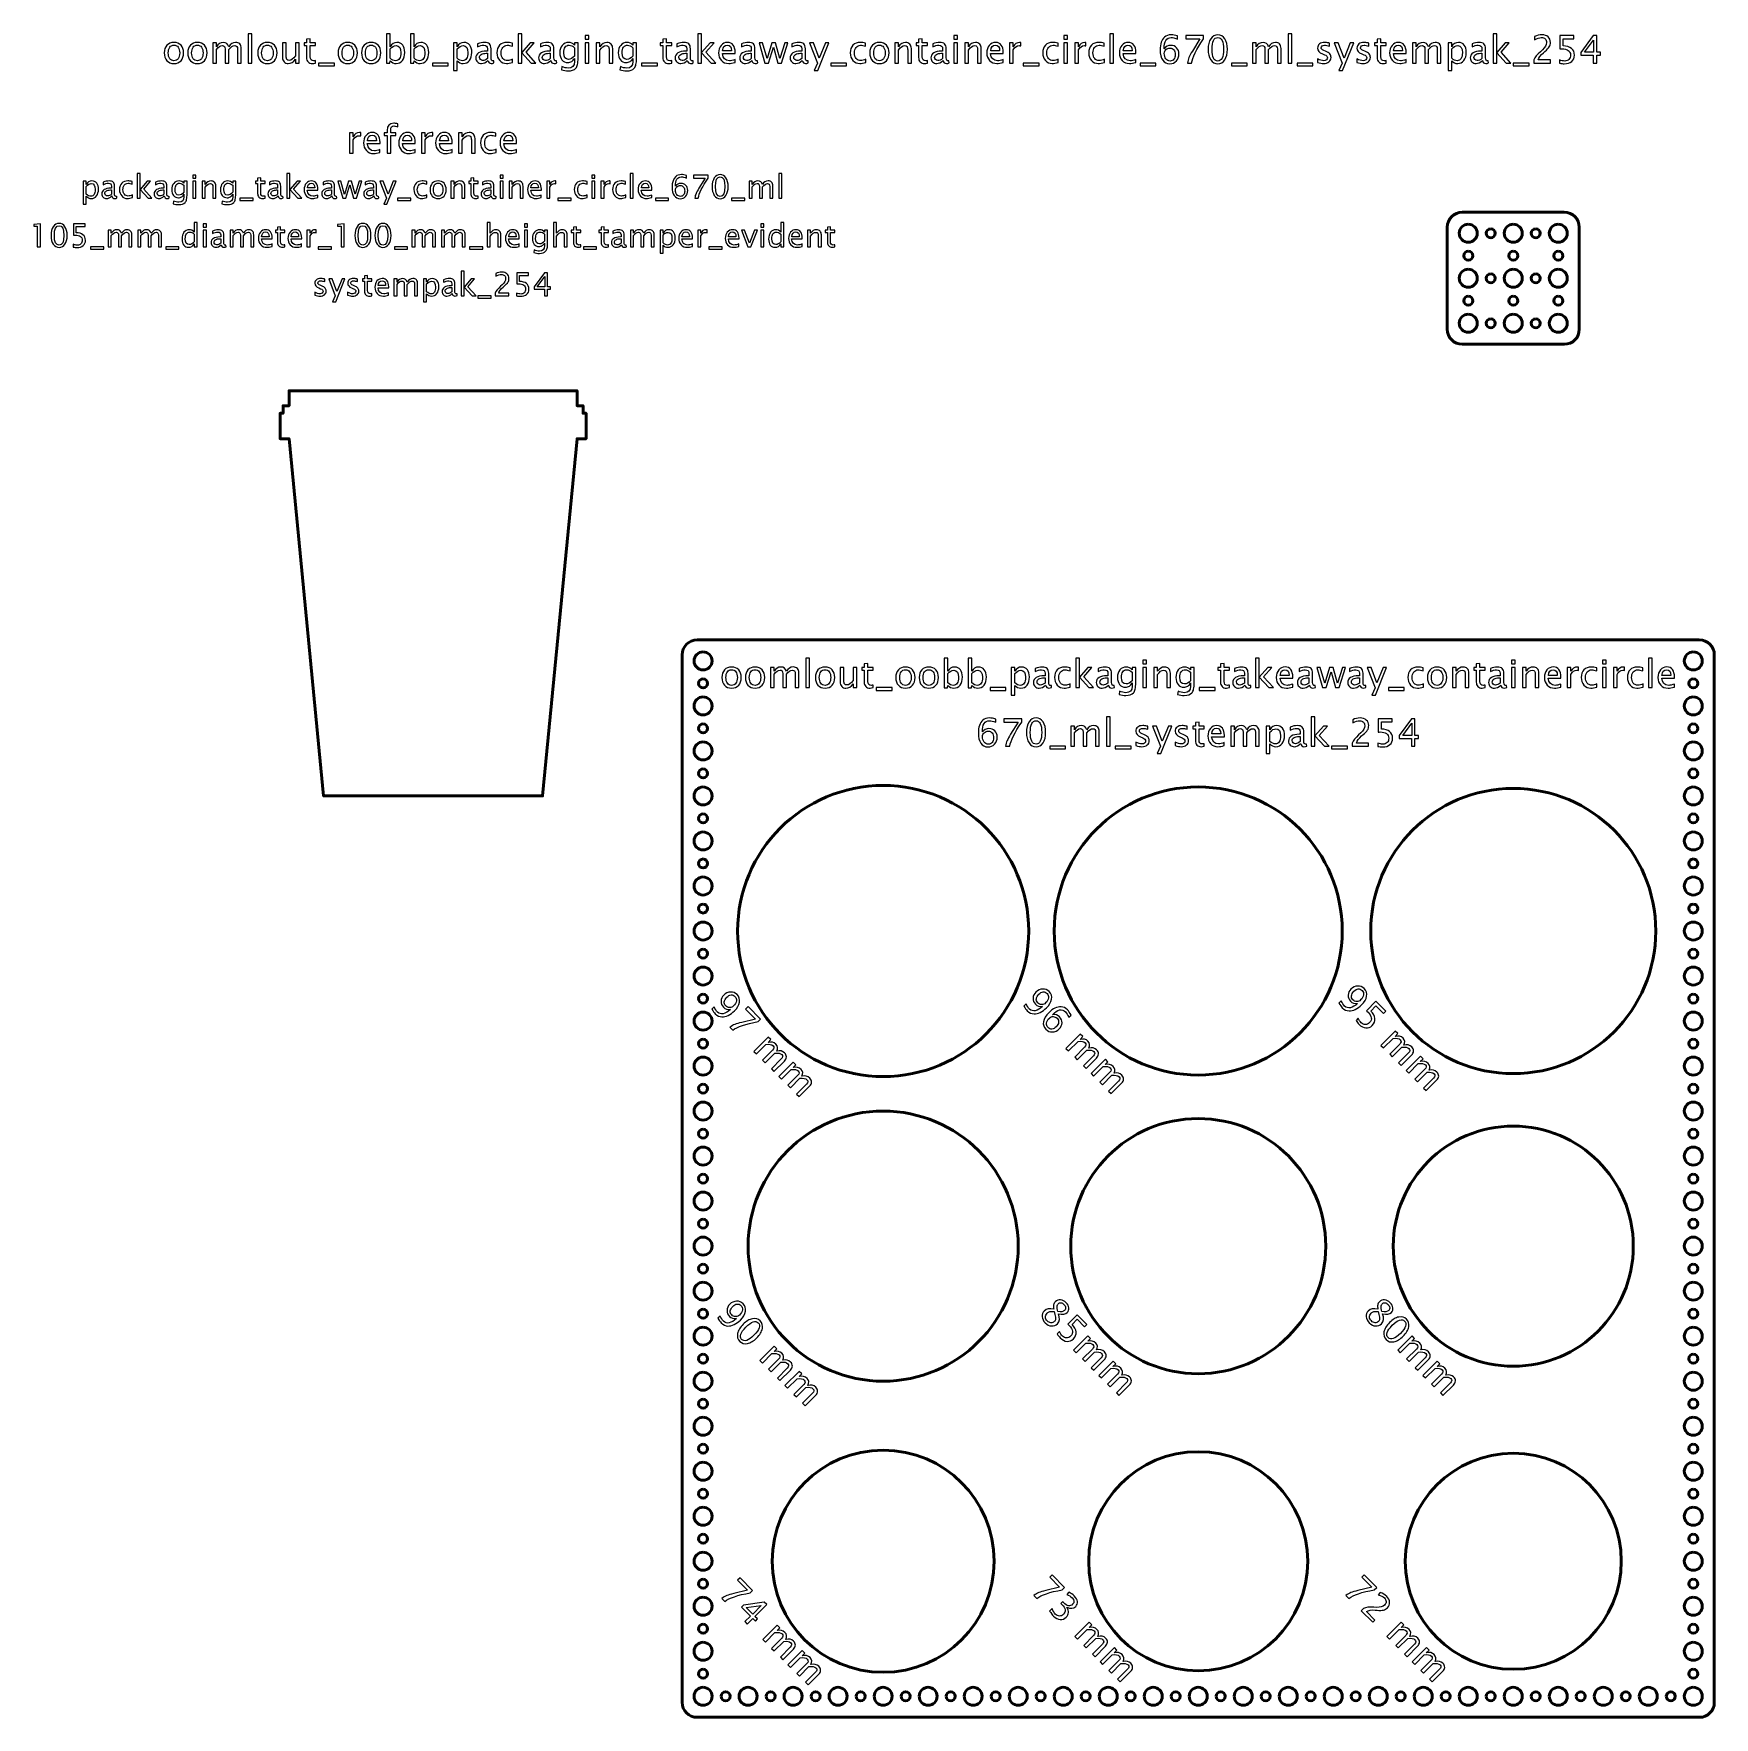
# Model space of a CAD drawing. Header units: centimetres. Extents: x -28.3 to 27.7, y -26.9 to 29.1.
import ezdxf

# ---------------------------------------------------------------- set-up
doc = ezdxf.new("R2010")
doc.units = ezdxf.units.CM
doc.header["$MEASUREMENT"] = 0
doc.layers.add('Layer 1', color=7, linetype='Continuous')

msp = doc.modelspace()

# ---------------------------------------------------------------- linework, layer by layer
at = {"layer": 'Layer 1', "lineweight": 53}
for centre, major_axis in [((19.50001, 22.49999), (0, 0.30001)), ((20.25, 22.5), (0, 0.15)), ((21.00001, 22.49999), (0, 0.30001)), ((21.75, 22.5), (0, 0.15)), ((22.50001, 22.49999), (0, 0.30001)), ((19.5, 21.75), (0, 0.15)), ((21, 21.75), (0, 0.15)), ((22.5, 21.75), (0, 0.15)), ((19.50001, 20.99999), (0, 0.30001)), ((20.25, 21), (0, 0.15)), ((21.00001, 20.99999), (0, 0.30001)), ((21.75, 21), (0, 0.15)), ((22.50001, 20.99999), (0, 0.30001)), ((19.5, 20.25), (0, 0.15)), ((21, 20.25), (0, 0.15)), ((22.5, 20.25), (0, 0.15)), ((19.50001, 19.49999), (0, 0.30001)), ((20.25, 19.5), (0, 0.15)), ((21.00001, 19.49999), (0, 0.30001)), ((21.75, 19.5), (0, 0.15)), ((22.50001, 19.49999), (0, 0.30001)), ((-5.99999, 8.24999), (0, 0.30001)), ((27.00001, 8.24999), (0, 0.30001)), ((-6, 7.5), (0, 0.15)), ((27, 7.5), (0, 0.15)), ((-5.99999, 6.74999), (0, 0.30001)), ((27.00001, 6.74999), (0, 0.30001)), ((-6, 6), (0, 0.15)), ((27, 6), (0, 0.15)), ((-5.99999, 5.24999), (0, 0.30001)), ((27.00001, 5.24999), (0, 0.30001)), ((-6, 4.5), (0, 0.15)), ((27, 4.5), (0, 0.15)), ((-5.99999, 3.74999), (0, 0.30001)), ((0, -0.75), (0, 4.85)), ((10.5, -0.75), (0, 4.8)), ((21, -0.75), (0, 4.75)), ((27.00001, 3.74999), (0, 0.30001)), ((-6, 3), (0, 0.15)), ((27, 3), (0, 0.15)), ((-5.99999, 2.24999), (0, 0.30001)), ((27.00001, 2.24999), (0, 0.30001)), ((-6, 1.5), (0, 0.15)), ((27, 1.5), (0, 0.15)), ((-5.99999, 0.74999), (0, 0.30001)), ((27.00001, 0.74999), (0, 0.30001)), ((-6, 0), (0, 0.15)), ((27, 0), (0, 0.15)), ((-5.99999, -0.75001), (0, 0.30001)), ((27.00001, -0.75001), (0, 0.30001)), ((-6, -1.5), (0, 0.15)), ((27, -1.5), (0, 0.15)), ((-5.99999, -2.25001), (0, 0.30001)), ((27.00001, -2.25001), (0, 0.30001)), ((-6, -3), (0, 0.15)), ((27, -3), (0, 0.15)), ((-5.99999, -3.75001), (0, 0.30001)), ((27.00001, -3.75001), (0, 0.30001)), ((-6, -4.5), (0, 0.15)), ((27, -4.5), (0, 0.15)), ((-5.99999, -5.25001), (0, 0.30001)), ((27.00001, -5.25001), (0, 0.30001)), ((-6, -6), (0, 0.15)), ((27, -6), (0, 0.15)), ((-5.99999, -6.75001), (0, 0.30001)), ((27.00001, -6.75001), (0, 0.30001)), ((0, -11.25), (0, 4.5)), ((10.5, -11.25), (0, 4.25)), ((21, -11.25), (0, 4)), ((-6, -7.5), (0, 0.15)), ((27, -7.5), (0, 0.15)), ((-5.99999, -8.25001), (0, 0.30001)), ((27.00001, -8.25001), (0, 0.30001)), ((-6, -9), (0, 0.15)), ((27, -9), (0, 0.15)), ((-5.99999, -9.75001), (0, 0.30001)), ((27.00001, -9.75001), (0, 0.30001)), ((-6, -10.5), (0, 0.15)), ((27, -10.5), (0, 0.15)), ((-5.99999, -11.25001), (0, 0.30001)), ((27.00001, -11.25001), (0, 0.30001)), ((-6, -12), (0, 0.15)), ((27, -12), (0, 0.15)), ((-5.99999, -12.75001), (0, 0.30001)), ((27.00001, -12.75001), (0, 0.30001)), ((-6, -13.5), (0, 0.15)), ((27, -13.5), (0, 0.15)), ((-5.99999, -14.25001), (0, 0.30001)), ((27.00001, -14.25001), (0, 0.30001)), ((-6, -15), (0, 0.15)), ((27, -15), (0, 0.15)), ((-5.99999, -15.75001), (0, 0.30001)), ((27.00001, -15.75001), (0, 0.30001)), ((-6, -16.5), (0, 0.15)), ((27, -16.5), (0, 0.15)), ((-5.99999, -17.25001), (0, 0.30001)), ((27.00001, -17.25001), (0, 0.30001)), ((-6, -18), (0, 0.15)), ((27, -18), (0, 0.15)), ((-5.99999, -18.75001), (0, 0.30001)), ((0, -21.75), (0, 3.7)), ((10.5, -21.75), (0, 3.65)), ((21, -21.75), (0, 3.6)), ((27.00001, -18.75001), (0, 0.30001)), ((-6, -19.5), (0, 0.15)), ((27, -19.5), (0, 0.15)), ((-5.99999, -20.25001), (0, 0.30001)), ((27.00001, -20.25001), (0, 0.30001)), ((-6, -21), (0, 0.15)), ((27, -21), (0, 0.15)), ((-5.99999, -21.75001), (0, 0.30001)), ((27.00001, -21.75001), (0, 0.30001)), ((-6, -22.5), (0, 0.15)), ((27, -22.5), (0, 0.15)), ((-5.99999, -23.25001), (0, 0.30001)), ((27.00001, -23.25001), (0, 0.30001)), ((-6, -24), (0, 0.15)), ((27, -24), (0, 0.15)), ((-5.99999, -24.75001), (0, 0.30001)), ((27.00001, -24.75001), (0, 0.30001)), ((-6, -25.5), (0, 0.15)), ((27, -25.5), (0, 0.15)), ((-5.99999, -26.25001), (0, 0.30001)), ((27.00001, -26.25001), (0, 0.30001))]:
    msp.add_ellipse(centre, major_axis=major_axis, ratio=1, dxfattribs=at)
at = {"layer": 'Layer 1'}
for points, knots in [([(-23.63459, 28.1552), (-23.73344, 28.1552), (-23.81175, 28.18674), (-23.86933, 28.24982), (-23.86933, 28.24982), (-23.92711, 28.31289), (-23.9559, 28.39862), (-23.9559, 28.50678), (-23.9559, 28.50678), (-23.9559, 28.61473), (-23.92711, 28.70024), (-23.86933, 28.76311), (-23.86933, 28.76311), (-23.81175, 28.82597), (-23.73344, 28.85751), (-23.63459, 28.85751), (-23.63459, 28.85751), (-23.53574, 28.85751), (-23.45742, 28.82597), (-23.39985, 28.76311), (-23.39985, 28.76311), (-23.34207, 28.70024), (-23.31328, 28.61473), (-23.31328, 28.50678), (-23.31328, 28.50678), (-23.31328, 28.39862), (-23.34207, 28.31289), (-23.39985, 28.24982), (-23.39985, 28.24982), (-23.45742, 28.18674), (-23.53574, 28.1552), (-23.63459, 28.1552)], [0, 0, 0, 0, 0.11111111, 0.11111111, 0.11111111, 0.11111111, 0.22222222, 0.22222222, 0.22222222, 0.22222222, 0.33333333, 0.33333333, 0.33333333, 0.33333333, 0.44444444, 0.44444444, 0.44444444, 0.44444444, 0.55555556, 0.55555556, 0.55555556, 0.55555556, 0.66666667, 0.66666667, 0.66666667, 0.66666667, 0.77777778, 0.77777778, 0.77777778, 0.77777778, 1, 1, 1, 1]), ([(-23.6348, 28.24664), (-23.57448, 28.24664), (-23.52749, 28.26929), (-23.49404, 28.3148), (-23.49404, 28.3148), (-23.46081, 28.36009), (-23.44409, 28.42423), (-23.44409, 28.50678), (-23.44409, 28.50678), (-23.44409, 28.58912), (-23.46081, 28.65304), (-23.49404, 28.69834), (-23.49404, 28.69834), (-23.52749, 28.74342), (-23.57448, 28.76607), (-23.6348, 28.76607), (-23.6348, 28.76607), (-23.69534, 28.76607), (-23.74233, 28.74342), (-23.77535, 28.69834), (-23.77535, 28.69834), (-23.80858, 28.65304), (-23.82509, 28.58912), (-23.82509, 28.50678), (-23.82509, 28.50678), (-23.82509, 28.42423), (-23.80858, 28.36009), (-23.77535, 28.3148), (-23.77535, 28.3148), (-23.74233, 28.26929), (-23.69534, 28.24664), (-23.6348, 28.24664)], [0, 0, 0, 0, 0.11111111, 0.11111111, 0.11111111, 0.11111111, 0.22222222, 0.22222222, 0.22222222, 0.22222222, 0.33333333, 0.33333333, 0.33333333, 0.33333333, 0.44444444, 0.44444444, 0.44444444, 0.44444444, 0.55555556, 0.55555556, 0.55555556, 0.55555556, 0.66666667, 0.66666667, 0.66666667, 0.66666667, 0.77777778, 0.77777778, 0.77777778, 0.77777778, 1, 1, 1, 1]), ([(-22.85439, 28.1552), (-22.95324, 28.1552), (-23.03155, 28.18674), (-23.08913, 28.24982), (-23.08913, 28.24982), (-23.14691, 28.31289), (-23.1757, 28.39862), (-23.1757, 28.50678), (-23.1757, 28.50678), (-23.1757, 28.61473), (-23.14691, 28.70024), (-23.08913, 28.76311), (-23.08913, 28.76311), (-23.03155, 28.82597), (-22.95324, 28.85751), (-22.85439, 28.85751), (-22.85439, 28.85751), (-22.75554, 28.85751), (-22.67722, 28.82597), (-22.61965, 28.76311), (-22.61965, 28.76311), (-22.56187, 28.70024), (-22.53308, 28.61473), (-22.53308, 28.50678), (-22.53308, 28.50678), (-22.53308, 28.39862), (-22.56187, 28.31289), (-22.61965, 28.24982), (-22.61965, 28.24982), (-22.67722, 28.18674), (-22.75554, 28.1552), (-22.85439, 28.1552)], [0, 0, 0, 0, 0.11111111, 0.11111111, 0.11111111, 0.11111111, 0.22222222, 0.22222222, 0.22222222, 0.22222222, 0.33333333, 0.33333333, 0.33333333, 0.33333333, 0.44444444, 0.44444444, 0.44444444, 0.44444444, 0.55555556, 0.55555556, 0.55555556, 0.55555556, 0.66666667, 0.66666667, 0.66666667, 0.66666667, 0.77777778, 0.77777778, 0.77777778, 0.77777778, 1, 1, 1, 1]), ([(-22.8546, 28.24664), (-22.79428, 28.24664), (-22.74729, 28.26929), (-22.71384, 28.3148), (-22.71384, 28.3148), (-22.68061, 28.36009), (-22.66389, 28.42423), (-22.66389, 28.50678), (-22.66389, 28.50678), (-22.66389, 28.58912), (-22.68061, 28.65304), (-22.71384, 28.69834), (-22.71384, 28.69834), (-22.74729, 28.74342), (-22.79428, 28.76607), (-22.8546, 28.76607), (-22.8546, 28.76607), (-22.91514, 28.76607), (-22.96213, 28.74342), (-22.99515, 28.69834), (-22.99515, 28.69834), (-23.02838, 28.65304), (-23.04489, 28.58912), (-23.04489, 28.50678), (-23.04489, 28.50678), (-23.04489, 28.42423), (-23.02838, 28.36009), (-22.99515, 28.3148), (-22.99515, 28.3148), (-22.96213, 28.26929), (-22.91514, 28.24664), (-22.8546, 28.24664)], [0, 0, 0, 0, 0.11111111, 0.11111111, 0.11111111, 0.11111111, 0.22222222, 0.22222222, 0.22222222, 0.22222222, 0.33333333, 0.33333333, 0.33333333, 0.33333333, 0.44444444, 0.44444444, 0.44444444, 0.44444444, 0.55555556, 0.55555556, 0.55555556, 0.55555556, 0.66666667, 0.66666667, 0.66666667, 0.66666667, 0.77777778, 0.77777778, 0.77777778, 0.77777778, 1, 1, 1, 1]), ([(-22.34216, 28.17044), (-22.34216, 28.17044), (-22.34216, 28.84354), (-22.34216, 28.84354), (-22.34216, 28.84354), (-22.34216, 28.84354), (-22.22024, 28.84354), (-22.22024, 28.84354), (-22.22024, 28.84354), (-22.22024, 28.84354), (-22.22024, 28.71633), (-22.22024, 28.71633), (-22.22024, 28.71633), (-22.16076, 28.81052), (-22.08456, 28.85751), (-21.99122, 28.85751), (-21.99122, 28.85751), (-21.90126, 28.85751), (-21.84009, 28.81052), (-21.80749, 28.71633), (-21.80749, 28.71633), (-21.7497, 28.81137), (-21.67435, 28.85878), (-21.58185, 28.85878), (-21.58185, 28.85878), (-21.5228, 28.85878), (-21.47687, 28.84142), (-21.44406, 28.8065), (-21.44406, 28.8065), (-21.41125, 28.77157), (-21.39474, 28.72268), (-21.39474, 28.65981), (-21.39474, 28.65981), (-21.39474, 28.65981), (-21.39474, 28.17044), (-21.39474, 28.17044), (-21.39474, 28.17044), (-21.39474, 28.17044), (-21.51666, 28.17044), (-21.51666, 28.17044), (-21.51666, 28.17044), (-21.51666, 28.17044), (-21.51666, 28.63971), (-21.51666, 28.63971), (-21.51666, 28.63971), (-21.51666, 28.71633), (-21.54714, 28.75464), (-21.6081, 28.75464), (-21.6081, 28.75464), (-21.67139, 28.75464), (-21.73785, 28.70998), (-21.80749, 28.62044), (-21.80749, 28.62044), (-21.80749, 28.62044), (-21.80749, 28.17044), (-21.80749, 28.17044), (-21.80749, 28.17044), (-21.80749, 28.17044), (-21.92941, 28.17044), (-21.92941, 28.17044), (-21.92941, 28.17044), (-21.92941, 28.17044), (-21.92941, 28.64013), (-21.92941, 28.64013), (-21.92941, 28.64013), (-21.92941, 28.71739), (-21.96031, 28.75591), (-22.02233, 28.75591), (-22.02233, 28.75591), (-22.08393, 28.75591), (-22.14997, 28.71104), (-22.22024, 28.62108), (-22.22024, 28.62108), (-22.22024, 28.62108), (-22.22024, 28.17044), (-22.22024, 28.17044), (-22.22024, 28.17044), (-22.22024, 28.17044), (-22.34216, 28.17044), (-22.34216, 28.17044)], [0, 0, 0, 0, 0.04761905, 0.04761905, 0.04761905, 0.04761905, 0.0952381, 0.0952381, 0.0952381, 0.0952381, 0.14285714, 0.14285714, 0.14285714, 0.14285714, 0.19047619, 0.19047619, 0.19047619, 0.19047619, 0.23809524, 0.23809524, 0.23809524, 0.23809524, 0.28571429, 0.28571429, 0.28571429, 0.28571429, 0.33333333, 0.33333333, 0.33333333, 0.33333333, 0.38095238, 0.38095238, 0.38095238, 0.38095238, 0.42857143, 0.42857143, 0.42857143, 0.42857143, 0.47619048, 0.47619048, 0.47619048, 0.47619048, 0.52380952, 0.52380952, 0.52380952, 0.52380952, 0.57142857, 0.57142857, 0.57142857, 0.57142857, 0.61904762, 0.61904762, 0.61904762, 0.61904762, 0.66666667, 0.66666667, 0.66666667, 0.66666667, 0.71428571, 0.71428571, 0.71428571, 0.71428571, 0.76190476, 0.76190476, 0.76190476, 0.76190476, 0.80952381, 0.80952381, 0.80952381, 0.80952381, 0.85714286, 0.85714286, 0.85714286, 0.85714286, 0.9047619, 0.9047619, 0.9047619, 0.9047619, 1, 1, 1, 1]), ([(-21.1564, 28.17044), (-21.1564, 28.17044), (-21.1564, 29.14961), (-21.1564, 29.14961), (-21.1564, 29.14961), (-21.1564, 29.14961), (-21.03448, 29.14961), (-21.03448, 29.14961), (-21.03448, 29.14961), (-21.03448, 29.14961), (-21.03448, 28.17044), (-21.03448, 28.17044), (-21.03448, 28.17044), (-21.03448, 28.17044), (-21.1564, 28.17044), (-21.1564, 28.17044)], [0, 0, 0, 0, 0.2, 0.2, 0.2, 0.2, 0.4, 0.4, 0.4, 0.4, 0.6, 0.6, 0.6, 0.6, 1, 1, 1, 1]), ([(-20.5214, 28.1552), (-20.62025, 28.1552), (-20.69856, 28.18674), (-20.75614, 28.24982), (-20.75614, 28.24982), (-20.81392, 28.31289), (-20.84271, 28.39862), (-20.84271, 28.50678), (-20.84271, 28.50678), (-20.84271, 28.61473), (-20.81392, 28.70024), (-20.75614, 28.76311), (-20.75614, 28.76311), (-20.69856, 28.82597), (-20.62025, 28.85751), (-20.5214, 28.85751), (-20.5214, 28.85751), (-20.42255, 28.85751), (-20.34423, 28.82597), (-20.28666, 28.76311), (-20.28666, 28.76311), (-20.22888, 28.70024), (-20.20009, 28.61473), (-20.20009, 28.50678), (-20.20009, 28.50678), (-20.20009, 28.39862), (-20.22888, 28.31289), (-20.28666, 28.24982), (-20.28666, 28.24982), (-20.34423, 28.18674), (-20.42255, 28.1552), (-20.5214, 28.1552)], [0, 0, 0, 0, 0.11111111, 0.11111111, 0.11111111, 0.11111111, 0.22222222, 0.22222222, 0.22222222, 0.22222222, 0.33333333, 0.33333333, 0.33333333, 0.33333333, 0.44444444, 0.44444444, 0.44444444, 0.44444444, 0.55555556, 0.55555556, 0.55555556, 0.55555556, 0.66666667, 0.66666667, 0.66666667, 0.66666667, 0.77777778, 0.77777778, 0.77777778, 0.77777778, 1, 1, 1, 1]), ([(-20.52161, 28.24664), (-20.46129, 28.24664), (-20.4143, 28.26929), (-20.38085, 28.3148), (-20.38085, 28.3148), (-20.34762, 28.36009), (-20.3309, 28.42423), (-20.3309, 28.50678), (-20.3309, 28.50678), (-20.3309, 28.58912), (-20.34762, 28.65304), (-20.38085, 28.69834), (-20.38085, 28.69834), (-20.4143, 28.74342), (-20.46129, 28.76607), (-20.52161, 28.76607), (-20.52161, 28.76607), (-20.58215, 28.76607), (-20.62914, 28.74342), (-20.66216, 28.69834), (-20.66216, 28.69834), (-20.69539, 28.65304), (-20.7119, 28.58912), (-20.7119, 28.50678), (-20.7119, 28.50678), (-20.7119, 28.42423), (-20.69539, 28.36009), (-20.66216, 28.3148), (-20.66216, 28.3148), (-20.62914, 28.26929), (-20.58215, 28.24664), (-20.52161, 28.24664)], [0, 0, 0, 0, 0.11111111, 0.11111111, 0.11111111, 0.11111111, 0.22222222, 0.22222222, 0.22222222, 0.22222222, 0.33333333, 0.33333333, 0.33333333, 0.33333333, 0.44444444, 0.44444444, 0.44444444, 0.44444444, 0.55555556, 0.55555556, 0.55555556, 0.55555556, 0.66666667, 0.66666667, 0.66666667, 0.66666667, 0.77777778, 0.77777778, 0.77777778, 0.77777778, 1, 1, 1, 1]), ([(-19.58753, 28.17044), (-19.58753, 28.17044), (-19.58753, 28.29702), (-19.58753, 28.29702), (-19.58753, 28.29702), (-19.65251, 28.2024), (-19.73146, 28.1552), (-19.82417, 28.1552), (-19.82417, 28.1552), (-19.88302, 28.1552), (-19.92979, 28.17362), (-19.96451, 28.21066), (-19.96451, 28.21066), (-19.99943, 28.2477), (-20.01679, 28.29744), (-20.01679, 28.36031), (-20.01679, 28.36031), (-20.01679, 28.36031), (-20.01679, 28.84354), (-20.01679, 28.84354), (-20.01679, 28.84354), (-20.01679, 28.84354), (-19.89487, 28.84354), (-19.89487, 28.84354), (-19.89487, 28.84354), (-19.89487, 28.84354), (-19.89487, 28.4001), (-19.89487, 28.4001), (-19.89487, 28.4001), (-19.89487, 28.34951), (-19.88746, 28.31374), (-19.87286, 28.29257), (-19.87286, 28.29257), (-19.85804, 28.27119), (-19.83349, 28.26061), (-19.79898, 28.26061), (-19.79898, 28.26061), (-19.72448, 28.26061), (-19.65378, 28.30951), (-19.58753, 28.40751), (-19.58753, 28.40751), (-19.58753, 28.40751), (-19.58753, 28.84354), (-19.58753, 28.84354), (-19.58753, 28.84354), (-19.58753, 28.84354), (-19.46561, 28.84354), (-19.46561, 28.84354), (-19.46561, 28.84354), (-19.46561, 28.84354), (-19.46561, 28.17044), (-19.46561, 28.17044), (-19.46561, 28.17044), (-19.46561, 28.17044), (-19.58753, 28.17044), (-19.58753, 28.17044)], [0, 0, 0, 0, 0.06666667, 0.06666667, 0.06666667, 0.06666667, 0.13333333, 0.13333333, 0.13333333, 0.13333333, 0.2, 0.2, 0.2, 0.2, 0.26666667, 0.26666667, 0.26666667, 0.26666667, 0.33333333, 0.33333333, 0.33333333, 0.33333333, 0.4, 0.4, 0.4, 0.4, 0.46666667, 0.46666667, 0.46666667, 0.46666667, 0.53333333, 0.53333333, 0.53333333, 0.53333333, 0.6, 0.6, 0.6, 0.6, 0.66666667, 0.66666667, 0.66666667, 0.66666667, 0.73333333, 0.73333333, 0.73333333, 0.73333333, 0.8, 0.8, 0.8, 0.8, 0.86666667, 0.86666667, 0.86666667, 0.86666667, 1, 1, 1, 1]), ([(-18.91993, 28.17065), (-18.95761, 28.16028), (-18.99041, 28.1552), (-19.01814, 28.1552), (-19.01814, 28.1552), (-19.08037, 28.1552), (-19.12884, 28.17298), (-19.16356, 28.20854), (-19.16356, 28.20854), (-19.19848, 28.2441), (-19.21584, 28.29342), (-19.21584, 28.35671), (-19.21584, 28.35671), (-19.21584, 28.35671), (-19.21584, 28.7521), (-19.21584, 28.7521), (-19.21584, 28.7521), (-19.21584, 28.7521), (-19.30008, 28.7521), (-19.30008, 28.7521), (-19.30008, 28.7521), (-19.30008, 28.7521), (-19.30008, 28.84354), (-19.30008, 28.84354), (-19.30008, 28.84354), (-19.30008, 28.84354), (-19.21584, 28.84354), (-19.21584, 28.84354), (-19.21584, 28.84354), (-19.21584, 28.84354), (-19.21584, 28.96525), (-19.21584, 28.96525), (-19.21584, 28.96525), (-19.21584, 28.96525), (-19.09392, 28.97689), (-19.09392, 28.97689), (-19.09392, 28.97689), (-19.09392, 28.97689), (-19.09392, 28.84354), (-19.09392, 28.84354), (-19.09392, 28.84354), (-19.09392, 28.84354), (-18.91739, 28.84354), (-18.91739, 28.84354), (-18.91739, 28.84354), (-18.91739, 28.84354), (-18.91739, 28.7521), (-18.91739, 28.7521), (-18.91739, 28.7521), (-18.91739, 28.7521), (-19.09392, 28.7521), (-19.09392, 28.7521), (-19.09392, 28.7521), (-19.09392, 28.7521), (-19.09392, 28.37872), (-19.09392, 28.37872), (-19.09392, 28.37872), (-19.09392, 28.29067), (-19.05561, 28.24664), (-18.9792, 28.24664), (-18.9792, 28.24664), (-18.9629, 28.24664), (-18.94321, 28.24939), (-18.91993, 28.25468), (-18.91993, 28.25468), (-18.91993, 28.25468), (-18.91993, 28.17065), (-18.91993, 28.17065)], [0, 0, 0, 0, 0.05555556, 0.05555556, 0.05555556, 0.05555556, 0.11111111, 0.11111111, 0.11111111, 0.11111111, 0.16666667, 0.16666667, 0.16666667, 0.16666667, 0.22222222, 0.22222222, 0.22222222, 0.22222222, 0.27777778, 0.27777778, 0.27777778, 0.27777778, 0.33333333, 0.33333333, 0.33333333, 0.33333333, 0.38888889, 0.38888889, 0.38888889, 0.38888889, 0.44444444, 0.44444444, 0.44444444, 0.44444444, 0.5, 0.5, 0.5, 0.5, 0.55555556, 0.55555556, 0.55555556, 0.55555556, 0.61111111, 0.61111111, 0.61111111, 0.61111111, 0.66666667, 0.66666667, 0.66666667, 0.66666667, 0.72222222, 0.72222222, 0.72222222, 0.72222222, 0.77777778, 0.77777778, 0.77777778, 0.77777778, 0.83333333, 0.83333333, 0.83333333, 0.83333333, 0.88888889, 0.88888889, 0.88888889, 0.88888889, 1, 1, 1, 1]), ([(-17.84297, 28.1552), (-17.94182, 28.1552), (-18.02013, 28.18674), (-18.07771, 28.24982), (-18.07771, 28.24982), (-18.13549, 28.31289), (-18.16428, 28.39862), (-18.16428, 28.50678), (-18.16428, 28.50678), (-18.16428, 28.61473), (-18.13549, 28.70024), (-18.07771, 28.76311), (-18.07771, 28.76311), (-18.02013, 28.82597), (-17.94182, 28.85751), (-17.84297, 28.85751), (-17.84297, 28.85751), (-17.74412, 28.85751), (-17.6658, 28.82597), (-17.60823, 28.76311), (-17.60823, 28.76311), (-17.55045, 28.70024), (-17.52166, 28.61473), (-17.52166, 28.50678), (-17.52166, 28.50678), (-17.52166, 28.39862), (-17.55045, 28.31289), (-17.60823, 28.24982), (-17.60823, 28.24982), (-17.6658, 28.18674), (-17.74412, 28.1552), (-17.84297, 28.1552)], [0, 0, 0, 0, 0.11111111, 0.11111111, 0.11111111, 0.11111111, 0.22222222, 0.22222222, 0.22222222, 0.22222222, 0.33333333, 0.33333333, 0.33333333, 0.33333333, 0.44444444, 0.44444444, 0.44444444, 0.44444444, 0.55555556, 0.55555556, 0.55555556, 0.55555556, 0.66666667, 0.66666667, 0.66666667, 0.66666667, 0.77777778, 0.77777778, 0.77777778, 0.77777778, 1, 1, 1, 1]), ([(-17.84318, 28.24664), (-17.78286, 28.24664), (-17.73587, 28.26929), (-17.70242, 28.3148), (-17.70242, 28.3148), (-17.66919, 28.36009), (-17.65247, 28.42423), (-17.65247, 28.50678), (-17.65247, 28.50678), (-17.65247, 28.58912), (-17.66919, 28.65304), (-17.70242, 28.69834), (-17.70242, 28.69834), (-17.73587, 28.74342), (-17.78286, 28.76607), (-17.84318, 28.76607), (-17.84318, 28.76607), (-17.90372, 28.76607), (-17.95071, 28.74342), (-17.98373, 28.69834), (-17.98373, 28.69834), (-18.01696, 28.65304), (-18.03347, 28.58912), (-18.03347, 28.50678), (-18.03347, 28.50678), (-18.03347, 28.42423), (-18.01696, 28.36009), (-17.98373, 28.3148), (-17.98373, 28.3148), (-17.95071, 28.26929), (-17.90372, 28.24664), (-17.84318, 28.24664)], [0, 0, 0, 0, 0.11111111, 0.11111111, 0.11111111, 0.11111111, 0.22222222, 0.22222222, 0.22222222, 0.22222222, 0.33333333, 0.33333333, 0.33333333, 0.33333333, 0.44444444, 0.44444444, 0.44444444, 0.44444444, 0.55555556, 0.55555556, 0.55555556, 0.55555556, 0.66666667, 0.66666667, 0.66666667, 0.66666667, 0.77777778, 0.77777778, 0.77777778, 0.77777778, 1, 1, 1, 1]), ([(-17.06277, 28.1552), (-17.16162, 28.1552), (-17.23993, 28.18674), (-17.29751, 28.24982), (-17.29751, 28.24982), (-17.35529, 28.31289), (-17.38408, 28.39862), (-17.38408, 28.50678), (-17.38408, 28.50678), (-17.38408, 28.61473), (-17.35529, 28.70024), (-17.29751, 28.76311), (-17.29751, 28.76311), (-17.23993, 28.82597), (-17.16162, 28.85751), (-17.06277, 28.85751), (-17.06277, 28.85751), (-16.96392, 28.85751), (-16.8856, 28.82597), (-16.82803, 28.76311), (-16.82803, 28.76311), (-16.77025, 28.70024), (-16.74146, 28.61473), (-16.74146, 28.50678), (-16.74146, 28.50678), (-16.74146, 28.39862), (-16.77025, 28.31289), (-16.82803, 28.24982), (-16.82803, 28.24982), (-16.8856, 28.18674), (-16.96392, 28.1552), (-17.06277, 28.1552)], [0, 0, 0, 0, 0.11111111, 0.11111111, 0.11111111, 0.11111111, 0.22222222, 0.22222222, 0.22222222, 0.22222222, 0.33333333, 0.33333333, 0.33333333, 0.33333333, 0.44444444, 0.44444444, 0.44444444, 0.44444444, 0.55555556, 0.55555556, 0.55555556, 0.55555556, 0.66666667, 0.66666667, 0.66666667, 0.66666667, 0.77777778, 0.77777778, 0.77777778, 0.77777778, 1, 1, 1, 1]), ([(-17.06298, 28.24664), (-17.00266, 28.24664), (-16.95567, 28.26929), (-16.92222, 28.3148), (-16.92222, 28.3148), (-16.88899, 28.36009), (-16.87227, 28.42423), (-16.87227, 28.50678), (-16.87227, 28.50678), (-16.87227, 28.58912), (-16.88899, 28.65304), (-16.92222, 28.69834), (-16.92222, 28.69834), (-16.95567, 28.74342), (-17.00266, 28.76607), (-17.06298, 28.76607), (-17.06298, 28.76607), (-17.12352, 28.76607), (-17.17051, 28.74342), (-17.20353, 28.69834), (-17.20353, 28.69834), (-17.23676, 28.65304), (-17.25327, 28.58912), (-17.25327, 28.50678), (-17.25327, 28.50678), (-17.25327, 28.42423), (-17.23676, 28.36009), (-17.20353, 28.3148), (-17.20353, 28.3148), (-17.17051, 28.26929), (-17.12352, 28.24664), (-17.06298, 28.24664)], [0, 0, 0, 0, 0.11111111, 0.11111111, 0.11111111, 0.11111111, 0.22222222, 0.22222222, 0.22222222, 0.22222222, 0.33333333, 0.33333333, 0.33333333, 0.33333333, 0.44444444, 0.44444444, 0.44444444, 0.44444444, 0.55555556, 0.55555556, 0.55555556, 0.55555556, 0.66666667, 0.66666667, 0.66666667, 0.66666667, 0.77777778, 0.77777778, 0.77777778, 0.77777778, 1, 1, 1, 1]), ([(-16.55054, 28.16282), (-16.55054, 28.16282), (-16.55054, 29.14961), (-16.55054, 29.14961), (-16.55054, 29.14961), (-16.55054, 29.14961), (-16.42862, 29.14961), (-16.42862, 29.14961), (-16.42862, 29.14961), (-16.42862, 29.14961), (-16.42862, 28.71633), (-16.42862, 28.71633), (-16.42862, 28.71633), (-16.37867, 28.81052), (-16.30352, 28.85751), (-16.20341, 28.85751), (-16.20341, 28.85751), (-16.12234, 28.85751), (-16.05863, 28.82809), (-16.01206, 28.76903), (-16.01206, 28.76903), (-15.96549, 28.70998), (-15.94221, 28.62933), (-15.94221, 28.5271), (-15.94221, 28.5271), (-15.94221, 28.41576), (-15.96867, 28.3258), (-16.02137, 28.25765), (-16.02137, 28.25765), (-16.07408, 28.18928), (-16.1435, 28.1552), (-16.22944, 28.1552), (-16.22944, 28.1552), (-16.30924, 28.1552), (-16.3757, 28.18568), (-16.42862, 28.24685), (-16.42862, 28.24685), (-16.42862, 28.24685), (-16.44344, 28.16282), (-16.44344, 28.16282), (-16.44344, 28.16282), (-16.44344, 28.16282), (-16.55054, 28.16282), (-16.55054, 28.16282)], [0, 0, 0, 0, 0.08333333, 0.08333333, 0.08333333, 0.08333333, 0.16666667, 0.16666667, 0.16666667, 0.16666667, 0.25, 0.25, 0.25, 0.25, 0.33333333, 0.33333333, 0.33333333, 0.33333333, 0.41666667, 0.41666667, 0.41666667, 0.41666667, 0.5, 0.5, 0.5, 0.5, 0.58333333, 0.58333333, 0.58333333, 0.58333333, 0.66666667, 0.66666667, 0.66666667, 0.66666667, 0.75, 0.75, 0.75, 0.75, 0.83333333, 0.83333333, 0.83333333, 0.83333333, 1, 1, 1, 1]), ([(-16.42862, 28.33088), (-16.36575, 28.27479), (-16.30585, 28.24664), (-16.24891, 28.24664), (-16.24891, 28.24664), (-16.19282, 28.24664), (-16.14943, 28.27014), (-16.11895, 28.31691), (-16.11895, 28.31691), (-16.08826, 28.36369), (-16.07302, 28.42952), (-16.07302, 28.51461), (-16.07302, 28.51461), (-16.07302, 28.67209), (-16.12509, 28.75083), (-16.22923, 28.75083), (-16.22923, 28.75083), (-16.29739, 28.75083), (-16.36385, 28.714), (-16.42862, 28.64013), (-16.42862, 28.64013), (-16.42862, 28.64013), (-16.42862, 28.33088), (-16.42862, 28.33088)], [0, 0, 0, 0, 0.14285714, 0.14285714, 0.14285714, 0.14285714, 0.28571429, 0.28571429, 0.28571429, 0.28571429, 0.42857143, 0.42857143, 0.42857143, 0.42857143, 0.57142857, 0.57142857, 0.57142857, 0.57142857, 0.71428571, 0.71428571, 0.71428571, 0.71428571, 1, 1, 1, 1]), ([(-15.75129, 28.16282), (-15.75129, 28.16282), (-15.75129, 29.14961), (-15.75129, 29.14961), (-15.75129, 29.14961), (-15.75129, 29.14961), (-15.62937, 29.14961), (-15.62937, 29.14961), (-15.62937, 29.14961), (-15.62937, 29.14961), (-15.62937, 28.71633), (-15.62937, 28.71633), (-15.62937, 28.71633), (-15.57942, 28.81052), (-15.50427, 28.85751), (-15.40416, 28.85751), (-15.40416, 28.85751), (-15.32309, 28.85751), (-15.25938, 28.82809), (-15.21281, 28.76903), (-15.21281, 28.76903), (-15.16624, 28.70998), (-15.14296, 28.62933), (-15.14296, 28.5271), (-15.14296, 28.5271), (-15.14296, 28.41576), (-15.16942, 28.3258), (-15.22212, 28.25765), (-15.22212, 28.25765), (-15.27483, 28.18928), (-15.34425, 28.1552), (-15.43019, 28.1552), (-15.43019, 28.1552), (-15.50999, 28.1552), (-15.57645, 28.18568), (-15.62937, 28.24685), (-15.62937, 28.24685), (-15.62937, 28.24685), (-15.64419, 28.16282), (-15.64419, 28.16282), (-15.64419, 28.16282), (-15.64419, 28.16282), (-15.75129, 28.16282), (-15.75129, 28.16282)], [0, 0, 0, 0, 0.08333333, 0.08333333, 0.08333333, 0.08333333, 0.16666667, 0.16666667, 0.16666667, 0.16666667, 0.25, 0.25, 0.25, 0.25, 0.33333333, 0.33333333, 0.33333333, 0.33333333, 0.41666667, 0.41666667, 0.41666667, 0.41666667, 0.5, 0.5, 0.5, 0.5, 0.58333333, 0.58333333, 0.58333333, 0.58333333, 0.66666667, 0.66666667, 0.66666667, 0.66666667, 0.75, 0.75, 0.75, 0.75, 0.83333333, 0.83333333, 0.83333333, 0.83333333, 1, 1, 1, 1]), ([(-15.62937, 28.33088), (-15.5665, 28.27479), (-15.5066, 28.24664), (-15.44966, 28.24664), (-15.44966, 28.24664), (-15.39357, 28.24664), (-15.35018, 28.27014), (-15.3197, 28.31691), (-15.3197, 28.31691), (-15.28901, 28.36369), (-15.27377, 28.42952), (-15.27377, 28.51461), (-15.27377, 28.51461), (-15.27377, 28.67209), (-15.32584, 28.75083), (-15.42998, 28.75083), (-15.42998, 28.75083), (-15.49814, 28.75083), (-15.5646, 28.714), (-15.62937, 28.64013), (-15.62937, 28.64013), (-15.62937, 28.64013), (-15.62937, 28.33088), (-15.62937, 28.33088)], [0, 0, 0, 0, 0.14285714, 0.14285714, 0.14285714, 0.14285714, 0.28571429, 0.28571429, 0.28571429, 0.28571429, 0.42857143, 0.42857143, 0.42857143, 0.42857143, 0.57142857, 0.57142857, 0.57142857, 0.57142857, 0.71428571, 0.71428571, 0.71428571, 0.71428571, 1, 1, 1, 1]), ([(-14.31704, 27.92533), (-14.31704, 27.92533), (-14.31704, 28.84354), (-14.31704, 28.84354), (-14.31704, 28.84354), (-14.31704, 28.84354), (-14.19512, 28.84354), (-14.19512, 28.84354), (-14.19512, 28.84354), (-14.19512, 28.84354), (-14.19512, 28.71633), (-14.19512, 28.71633), (-14.19512, 28.71633), (-14.14517, 28.81052), (-14.07002, 28.85751), (-13.96991, 28.85751), (-13.96991, 28.85751), (-13.88884, 28.85751), (-13.82513, 28.82809), (-13.77856, 28.76903), (-13.77856, 28.76903), (-13.73199, 28.70998), (-13.70871, 28.62933), (-13.70871, 28.5271), (-13.70871, 28.5271), (-13.70871, 28.41576), (-13.73517, 28.3258), (-13.78787, 28.25765), (-13.78787, 28.25765), (-13.84058, 28.18928), (-13.91, 28.1552), (-13.99594, 28.1552), (-13.99594, 28.1552), (-14.07574, 28.1552), (-14.1422, 28.18568), (-14.19512, 28.24685), (-14.19512, 28.24685), (-14.19512, 28.24685), (-14.19512, 27.92533), (-14.19512, 27.92533), (-14.19512, 27.92533), (-14.19512, 27.92533), (-14.31704, 27.92533), (-14.31704, 27.92533)], [0, 0, 0, 0, 0.08333333, 0.08333333, 0.08333333, 0.08333333, 0.16666667, 0.16666667, 0.16666667, 0.16666667, 0.25, 0.25, 0.25, 0.25, 0.33333333, 0.33333333, 0.33333333, 0.33333333, 0.41666667, 0.41666667, 0.41666667, 0.41666667, 0.5, 0.5, 0.5, 0.5, 0.58333333, 0.58333333, 0.58333333, 0.58333333, 0.66666667, 0.66666667, 0.66666667, 0.66666667, 0.75, 0.75, 0.75, 0.75, 0.83333333, 0.83333333, 0.83333333, 0.83333333, 1, 1, 1, 1]), ([(-14.19512, 28.33088), (-14.13225, 28.27479), (-14.07235, 28.24664), (-14.01541, 28.24664), (-14.01541, 28.24664), (-13.95932, 28.24664), (-13.91593, 28.27014), (-13.88545, 28.31691), (-13.88545, 28.31691), (-13.85476, 28.36369), (-13.83952, 28.42952), (-13.83952, 28.51461), (-13.83952, 28.51461), (-13.83952, 28.67209), (-13.89159, 28.75083), (-13.99573, 28.75083), (-13.99573, 28.75083), (-14.06389, 28.75083), (-14.13035, 28.714), (-14.19512, 28.64013), (-14.19512, 28.64013), (-14.19512, 28.64013), (-14.19512, 28.33088), (-14.19512, 28.33088)], [0, 0, 0, 0, 0.14285714, 0.14285714, 0.14285714, 0.14285714, 0.28571429, 0.28571429, 0.28571429, 0.28571429, 0.42857143, 0.42857143, 0.42857143, 0.42857143, 0.57142857, 0.57142857, 0.57142857, 0.57142857, 0.71428571, 0.71428571, 0.71428571, 0.71428571, 1, 1, 1, 1]), ([(-13.17087, 28.25617), (-13.2441, 28.18886), (-13.31459, 28.1552), (-13.38232, 28.1552), (-13.38232, 28.1552), (-13.43799, 28.1552), (-13.48435, 28.17256), (-13.52096, 28.20748), (-13.52096, 28.20748), (-13.55779, 28.24241), (-13.57621, 28.28643), (-13.57621, 28.33956), (-13.57621, 28.33956), (-13.57621, 28.41301), (-13.54531, 28.46953), (-13.4835, 28.5089), (-13.4835, 28.5089), (-13.42169, 28.54827), (-13.333, 28.56795), (-13.21743, 28.56795), (-13.21743, 28.56795), (-13.21743, 28.56795), (-13.18886, 28.56795), (-13.18886, 28.56795), (-13.18886, 28.56795), (-13.18886, 28.56795), (-13.18886, 28.64902), (-13.18886, 28.64902), (-13.18886, 28.64902), (-13.18886, 28.72712), (-13.2295, 28.76607), (-13.31099, 28.76607), (-13.31099, 28.76607), (-13.37407, 28.76607), (-13.44307, 28.74617), (-13.51779, 28.70638), (-13.51779, 28.70638), (-13.51779, 28.70638), (-13.51779, 28.80671), (-13.51779, 28.80671), (-13.51779, 28.80671), (-13.43566, 28.84058), (-13.35819, 28.85751), (-13.28559, 28.85751), (-13.28559, 28.85751), (-13.21087, 28.85751), (-13.15563, 28.84058), (-13.12028, 28.8065), (-13.12028, 28.8065), (-13.08472, 28.77242), (-13.06694, 28.71993), (-13.06694, 28.64902), (-13.06694, 28.64902), (-13.06694, 28.64902), (-13.06694, 28.34485), (-13.06694, 28.34485), (-13.06694, 28.34485), (-13.06694, 28.27522), (-13.04556, 28.24029), (-13.00259, 28.24029), (-13.00259, 28.24029), (-12.9973, 28.24029), (-12.98947, 28.24114), (-12.9791, 28.24283), (-12.9791, 28.24283), (-12.9791, 28.24283), (-12.97042, 28.1751), (-12.97042, 28.1751), (-12.97042, 28.1751), (-12.99815, 28.16176), (-13.02863, 28.1552), (-13.06207, 28.1552), (-13.06207, 28.1552), (-13.11901, 28.1552), (-13.1552, 28.18886), (-13.17087, 28.25617)], [0, 0, 0, 0, 0.05, 0.05, 0.05, 0.05, 0.1, 0.1, 0.1, 0.1, 0.15, 0.15, 0.15, 0.15, 0.2, 0.2, 0.2, 0.2, 0.25, 0.25, 0.25, 0.25, 0.3, 0.3, 0.3, 0.3, 0.35, 0.35, 0.35, 0.35, 0.4, 0.4, 0.4, 0.4, 0.45, 0.45, 0.45, 0.45, 0.5, 0.5, 0.5, 0.5, 0.55, 0.55, 0.55, 0.55, 0.6, 0.6, 0.6, 0.6, 0.65, 0.65, 0.65, 0.65, 0.7, 0.7, 0.7, 0.7, 0.75, 0.75, 0.75, 0.75, 0.8, 0.8, 0.8, 0.8, 0.85, 0.85, 0.85, 0.85, 0.9, 0.9, 0.9, 0.9, 1, 1, 1, 1]), ([(-12.34918, 28.19076), (-12.42813, 28.16705), (-12.49629, 28.1552), (-12.55365, 28.1552), (-12.55365, 28.1552), (-12.64467, 28.1552), (-12.72002, 28.18886), (-12.77992, 28.25595), (-12.77992, 28.25595), (-12.83982, 28.32326), (-12.86988, 28.40814), (-12.86988, 28.51038), (-12.86988, 28.51038), (-12.86988, 28.6196), (-12.84025, 28.7049), (-12.78098, 28.76586), (-12.78098, 28.76586), (-12.72171, 28.82703), (-12.63895, 28.85751), (-12.53269, 28.85751), (-12.53269, 28.85751), (-12.48041, 28.85751), (-12.42157, 28.85031), (-12.3568, 28.83592), (-12.3568, 28.83592), (-12.3568, 28.83592), (-12.3568, 28.73305), (-12.3568, 28.73305), (-12.3568, 28.73305), (-12.42559, 28.75337), (-12.48168, 28.76353), (-12.52486, 28.76353), (-12.52486, 28.76353), (-12.58752, 28.76353), (-12.63768, 28.74004), (-12.67515, 28.69326), (-12.67515, 28.69326), (-12.71261, 28.64648), (-12.73145, 28.58404), (-12.73145, 28.50614), (-12.73145, 28.50614), (-12.73145, 28.43058), (-12.71198, 28.36962), (-12.67324, 28.32284), (-12.67324, 28.32284), (-12.63451, 28.27627), (-12.58392, 28.25299), (-12.52105, 28.25299), (-12.52105, 28.25299), (-12.46538, 28.25299), (-12.40823, 28.26738), (-12.34918, 28.29617), (-12.34918, 28.29617), (-12.34918, 28.29617), (-12.34918, 28.19076), (-12.34918, 28.19076)], [0, 0, 0, 0, 0.06666667, 0.06666667, 0.06666667, 0.06666667, 0.13333333, 0.13333333, 0.13333333, 0.13333333, 0.2, 0.2, 0.2, 0.2, 0.26666667, 0.26666667, 0.26666667, 0.26666667, 0.33333333, 0.33333333, 0.33333333, 0.33333333, 0.4, 0.4, 0.4, 0.4, 0.46666667, 0.46666667, 0.46666667, 0.46666667, 0.53333333, 0.53333333, 0.53333333, 0.53333333, 0.6, 0.6, 0.6, 0.6, 0.66666667, 0.66666667, 0.66666667, 0.66666667, 0.73333333, 0.73333333, 0.73333333, 0.73333333, 0.8, 0.8, 0.8, 0.8, 0.86666667, 0.86666667, 0.86666667, 0.86666667, 1, 1, 1, 1]), ([(-12.16609, 28.17044), (-12.16609, 28.17044), (-12.16609, 29.14961), (-12.16609, 29.14961), (-12.16609, 29.14961), (-12.16609, 29.14961), (-12.04417, 29.14961), (-12.04417, 29.14961), (-12.04417, 29.14961), (-12.04417, 29.14961), (-12.04417, 28.51694), (-12.04417, 28.51694), (-12.04417, 28.51694), (-12.04417, 28.51694), (-11.75842, 28.84354), (-11.75842, 28.84354), (-11.75842, 28.84354), (-11.75842, 28.84354), (-11.62676, 28.84354), (-11.62676, 28.84354), (-11.62676, 28.84354), (-11.62676, 28.84354), (-11.89981, 28.52943), (-11.89981, 28.52943), (-11.89981, 28.52943), (-11.89981, 28.52943), (-11.56961, 28.17044), (-11.56961, 28.17044), (-11.56961, 28.17044), (-11.56961, 28.17044), (-11.72667, 28.17044), (-11.72667, 28.17044), (-11.72667, 28.17044), (-11.72667, 28.17044), (-12.04417, 28.51567), (-12.04417, 28.51567), (-12.04417, 28.51567), (-12.04417, 28.51567), (-12.04417, 28.17044), (-12.04417, 28.17044), (-12.04417, 28.17044), (-12.04417, 28.17044), (-12.16609, 28.17044), (-12.16609, 28.17044)], [0, 0, 0, 0, 0.08333333, 0.08333333, 0.08333333, 0.08333333, 0.16666667, 0.16666667, 0.16666667, 0.16666667, 0.25, 0.25, 0.25, 0.25, 0.33333333, 0.33333333, 0.33333333, 0.33333333, 0.41666667, 0.41666667, 0.41666667, 0.41666667, 0.5, 0.5, 0.5, 0.5, 0.58333333, 0.58333333, 0.58333333, 0.58333333, 0.66666667, 0.66666667, 0.66666667, 0.66666667, 0.75, 0.75, 0.75, 0.75, 0.83333333, 0.83333333, 0.83333333, 0.83333333, 1, 1, 1, 1]), ([(-11.07685, 28.25617), (-11.15008, 28.18886), (-11.22057, 28.1552), (-11.2883, 28.1552), (-11.2883, 28.1552), (-11.34397, 28.1552), (-11.39033, 28.17256), (-11.42694, 28.20748), (-11.42694, 28.20748), (-11.46377, 28.24241), (-11.48219, 28.28643), (-11.48219, 28.33956), (-11.48219, 28.33956), (-11.48219, 28.41301), (-11.45129, 28.46953), (-11.38948, 28.5089), (-11.38948, 28.5089), (-11.32767, 28.54827), (-11.23898, 28.56795), (-11.12341, 28.56795), (-11.12341, 28.56795), (-11.12341, 28.56795), (-11.09484, 28.56795), (-11.09484, 28.56795), (-11.09484, 28.56795), (-11.09484, 28.56795), (-11.09484, 28.64902), (-11.09484, 28.64902), (-11.09484, 28.64902), (-11.09484, 28.72712), (-11.13548, 28.76607), (-11.21697, 28.76607), (-11.21697, 28.76607), (-11.28005, 28.76607), (-11.34905, 28.74617), (-11.42377, 28.70638), (-11.42377, 28.70638), (-11.42377, 28.70638), (-11.42377, 28.80671), (-11.42377, 28.80671), (-11.42377, 28.80671), (-11.34164, 28.84058), (-11.26417, 28.85751), (-11.19157, 28.85751), (-11.19157, 28.85751), (-11.11685, 28.85751), (-11.06161, 28.84058), (-11.02626, 28.8065), (-11.02626, 28.8065), (-10.9907, 28.77242), (-10.97292, 28.71993), (-10.97292, 28.64902), (-10.97292, 28.64902), (-10.97292, 28.64902), (-10.97292, 28.34485), (-10.97292, 28.34485), (-10.97292, 28.34485), (-10.97292, 28.27522), (-10.95154, 28.24029), (-10.90857, 28.24029), (-10.90857, 28.24029), (-10.90328, 28.24029), (-10.89545, 28.24114), (-10.88508, 28.24283), (-10.88508, 28.24283), (-10.88508, 28.24283), (-10.8764, 28.1751), (-10.8764, 28.1751), (-10.8764, 28.1751), (-10.90413, 28.16176), (-10.93461, 28.1552), (-10.96805, 28.1552), (-10.96805, 28.1552), (-11.02499, 28.1552), (-11.06118, 28.18886), (-11.07685, 28.25617)], [0, 0, 0, 0, 0.05, 0.05, 0.05, 0.05, 0.1, 0.1, 0.1, 0.1, 0.15, 0.15, 0.15, 0.15, 0.2, 0.2, 0.2, 0.2, 0.25, 0.25, 0.25, 0.25, 0.3, 0.3, 0.3, 0.3, 0.35, 0.35, 0.35, 0.35, 0.4, 0.4, 0.4, 0.4, 0.45, 0.45, 0.45, 0.45, 0.5, 0.5, 0.5, 0.5, 0.55, 0.55, 0.55, 0.55, 0.6, 0.6, 0.6, 0.6, 0.65, 0.65, 0.65, 0.65, 0.7, 0.7, 0.7, 0.7, 0.75, 0.75, 0.75, 0.75, 0.8, 0.8, 0.8, 0.8, 0.85, 0.85, 0.85, 0.85, 0.9, 0.9, 0.9, 0.9, 1, 1, 1, 1]), ([(-10.71998, 27.94692), (-10.71998, 27.94692), (-10.70559, 28.05233), (-10.70559, 28.05233), (-10.70559, 28.05233), (-10.63489, 28.01931), (-10.56483, 28.0028), (-10.49561, 28.0028), (-10.49561, 28.0028), (-10.35824, 28.0028), (-10.28945, 28.07561), (-10.28945, 28.22103), (-10.28945, 28.22103), (-10.28945, 28.22103), (-10.28945, 28.32686), (-10.28945, 28.32686), (-10.28945, 28.32686), (-10.31062, 28.2822), (-10.34067, 28.2477), (-10.37983, 28.22293), (-10.37983, 28.22293), (-10.41899, 28.19817), (-10.46259, 28.18568), (-10.51064, 28.18568), (-10.51064, 28.18568), (-10.59213, 28.18568), (-10.65669, 28.21489), (-10.70432, 28.27331), (-10.70432, 28.27331), (-10.75194, 28.33173), (-10.77586, 28.41089), (-10.77586, 28.5108), (-10.77586, 28.5108), (-10.77586, 28.61304), (-10.74877, 28.69643), (-10.69458, 28.76099), (-10.69458, 28.76099), (-10.64018, 28.82534), (-10.57012, 28.85751), (-10.48397, 28.85751), (-10.48397, 28.85751), (-10.40862, 28.85751), (-10.34364, 28.82703), (-10.28945, 28.76586), (-10.28945, 28.76586), (-10.28945, 28.76586), (-10.28945, 28.84354), (-10.28945, 28.84354), (-10.28945, 28.84354), (-10.28945, 28.84354), (-10.16753, 28.84354), (-10.16753, 28.84354), (-10.16753, 28.84354), (-10.16753, 28.84354), (-10.16753, 28.35417), (-10.16753, 28.35417), (-10.16753, 28.35417), (-10.16753, 28.24897), (-10.17303, 28.17108), (-10.18404, 28.12049), (-10.18404, 28.12049), (-10.19483, 28.0699), (-10.21558, 28.02841), (-10.24563, 27.99624), (-10.24563, 27.99624), (-10.29897, 27.93972), (-10.38237, 27.91136), (-10.49561, 27.91136), (-10.49561, 27.91136), (-10.57329, 27.91136), (-10.64801, 27.92321), (-10.71998, 27.94692)], [0, 0, 0, 0, 0.05263158, 0.05263158, 0.05263158, 0.05263158, 0.10526316, 0.10526316, 0.10526316, 0.10526316, 0.15789474, 0.15789474, 0.15789474, 0.15789474, 0.21052632, 0.21052632, 0.21052632, 0.21052632, 0.26315789, 0.26315789, 0.26315789, 0.26315789, 0.31578947, 0.31578947, 0.31578947, 0.31578947, 0.36842105, 0.36842105, 0.36842105, 0.36842105, 0.42105263, 0.42105263, 0.42105263, 0.42105263, 0.47368421, 0.47368421, 0.47368421, 0.47368421, 0.52631579, 0.52631579, 0.52631579, 0.52631579, 0.57894737, 0.57894737, 0.57894737, 0.57894737, 0.63157895, 0.63157895, 0.63157895, 0.63157895, 0.68421053, 0.68421053, 0.68421053, 0.68421053, 0.73684211, 0.73684211, 0.73684211, 0.73684211, 0.78947368, 0.78947368, 0.78947368, 0.78947368, 0.84210526, 0.84210526, 0.84210526, 0.84210526, 0.89473684, 0.89473684, 0.89473684, 0.89473684, 1, 1, 1, 1]), ([(-10.28945, 28.40327), (-10.28945, 28.40327), (-10.28945, 28.68246), (-10.28945, 28.68246), (-10.28945, 28.68246), (-10.34321, 28.73813), (-10.40184, 28.76607), (-10.46513, 28.76607), (-10.46513, 28.76607), (-10.52144, 28.76607), (-10.56546, 28.74363), (-10.59721, 28.69855), (-10.59721, 28.69855), (-10.62917, 28.65368), (-10.64505, 28.59123), (-10.64505, 28.51165), (-10.64505, 28.51165), (-10.64505, 28.36539), (-10.59319, 28.29236), (-10.48926, 28.29236), (-10.48926, 28.29236), (-10.41857, 28.29236), (-10.35189, 28.3294), (-10.28945, 28.40327)], [0, 0, 0, 0, 0.14285714, 0.14285714, 0.14285714, 0.14285714, 0.28571429, 0.28571429, 0.28571429, 0.28571429, 0.42857143, 0.42857143, 0.42857143, 0.42857143, 0.57142857, 0.57142857, 0.57142857, 0.57142857, 0.71428571, 0.71428571, 0.71428571, 0.71428571, 1, 1, 1, 1]), ([(-9.93067, 28.96673), (-9.93067, 28.96673), (-9.93067, 29.08865), (-9.93067, 29.08865), (-9.93067, 29.08865), (-9.93067, 29.08865), (-9.80875, 29.08865), (-9.80875, 29.08865), (-9.80875, 29.08865), (-9.80875, 29.08865), (-9.80875, 28.96673), (-9.80875, 28.96673), (-9.80875, 28.96673), (-9.80875, 28.96673), (-9.93067, 28.96673), (-9.93067, 28.96673)], [0, 0, 0, 0, 0.2, 0.2, 0.2, 0.2, 0.4, 0.4, 0.4, 0.4, 0.6, 0.6, 0.6, 0.6, 1, 1, 1, 1]), ([(-9.93067, 28.17044), (-9.93067, 28.17044), (-9.93067, 28.84354), (-9.93067, 28.84354), (-9.93067, 28.84354), (-9.93067, 28.84354), (-9.80875, 28.84354), (-9.80875, 28.84354), (-9.80875, 28.84354), (-9.80875, 28.84354), (-9.80875, 28.17044), (-9.80875, 28.17044), (-9.80875, 28.17044), (-9.80875, 28.17044), (-9.93067, 28.17044), (-9.93067, 28.17044)], [0, 0, 0, 0, 0.2, 0.2, 0.2, 0.2, 0.4, 0.4, 0.4, 0.4, 0.6, 0.6, 0.6, 0.6, 1, 1, 1, 1]), ([(-9.56364, 28.17044), (-9.56364, 28.17044), (-9.56364, 28.84354), (-9.56364, 28.84354), (-9.56364, 28.84354), (-9.56364, 28.84354), (-9.44172, 28.84354), (-9.44172, 28.84354), (-9.44172, 28.84354), (-9.44172, 28.84354), (-9.44172, 28.71633), (-9.44172, 28.71633), (-9.44172, 28.71633), (-9.37716, 28.81052), (-9.298, 28.85751), (-9.20444, 28.85751), (-9.20444, 28.85751), (-9.1456, 28.85751), (-9.09882, 28.8391), (-9.06432, 28.80205), (-9.06432, 28.80205), (-9.02982, 28.76522), (-9.01246, 28.71548), (-9.01246, 28.65325), (-9.01246, 28.65325), (-9.01246, 28.65325), (-9.01246, 28.17044), (-9.01246, 28.17044), (-9.01246, 28.17044), (-9.01246, 28.17044), (-9.13438, 28.17044), (-9.13438, 28.17044), (-9.13438, 28.17044), (-9.13438, 28.17044), (-9.13438, 28.61346), (-9.13438, 28.61346), (-9.13438, 28.61346), (-9.13438, 28.66341), (-9.14179, 28.69897), (-9.15639, 28.72014), (-9.15639, 28.72014), (-9.17121, 28.74152), (-9.19555, 28.7521), (-9.22963, 28.7521), (-9.22963, 28.7521), (-9.30456, 28.7521), (-9.37526, 28.70321), (-9.44172, 28.60542), (-9.44172, 28.60542), (-9.44172, 28.60542), (-9.44172, 28.17044), (-9.44172, 28.17044), (-9.44172, 28.17044), (-9.44172, 28.17044), (-9.56364, 28.17044), (-9.56364, 28.17044)], [0, 0, 0, 0, 0.06666667, 0.06666667, 0.06666667, 0.06666667, 0.13333333, 0.13333333, 0.13333333, 0.13333333, 0.2, 0.2, 0.2, 0.2, 0.26666667, 0.26666667, 0.26666667, 0.26666667, 0.33333333, 0.33333333, 0.33333333, 0.33333333, 0.4, 0.4, 0.4, 0.4, 0.46666667, 0.46666667, 0.46666667, 0.46666667, 0.53333333, 0.53333333, 0.53333333, 0.53333333, 0.6, 0.6, 0.6, 0.6, 0.66666667, 0.66666667, 0.66666667, 0.66666667, 0.73333333, 0.73333333, 0.73333333, 0.73333333, 0.8, 0.8, 0.8, 0.8, 0.86666667, 0.86666667, 0.86666667, 0.86666667, 1, 1, 1, 1]), ([(-8.77285, 27.94692), (-8.77285, 27.94692), (-8.75846, 28.05233), (-8.75846, 28.05233), (-8.75846, 28.05233), (-8.68776, 28.01931), (-8.6177, 28.0028), (-8.54848, 28.0028), (-8.54848, 28.0028), (-8.41111, 28.0028), (-8.34232, 28.07561), (-8.34232, 28.22103), (-8.34232, 28.22103), (-8.34232, 28.22103), (-8.34232, 28.32686), (-8.34232, 28.32686), (-8.34232, 28.32686), (-8.36349, 28.2822), (-8.39354, 28.2477), (-8.4327, 28.22293), (-8.4327, 28.22293), (-8.47186, 28.19817), (-8.51546, 28.18568), (-8.56351, 28.18568), (-8.56351, 28.18568), (-8.645, 28.18568), (-8.70956, 28.21489), (-8.75719, 28.27331), (-8.75719, 28.27331), (-8.80481, 28.33173), (-8.82873, 28.41089), (-8.82873, 28.5108), (-8.82873, 28.5108), (-8.82873, 28.61304), (-8.80164, 28.69643), (-8.74745, 28.76099), (-8.74745, 28.76099), (-8.69305, 28.82534), (-8.62299, 28.85751), (-8.53684, 28.85751), (-8.53684, 28.85751), (-8.46149, 28.85751), (-8.39651, 28.82703), (-8.34232, 28.76586), (-8.34232, 28.76586), (-8.34232, 28.76586), (-8.34232, 28.84354), (-8.34232, 28.84354), (-8.34232, 28.84354), (-8.34232, 28.84354), (-8.2204, 28.84354), (-8.2204, 28.84354), (-8.2204, 28.84354), (-8.2204, 28.84354), (-8.2204, 28.35417), (-8.2204, 28.35417), (-8.2204, 28.35417), (-8.2204, 28.24897), (-8.2259, 28.17108), (-8.23691, 28.12049), (-8.23691, 28.12049), (-8.2477, 28.0699), (-8.26845, 28.02841), (-8.2985, 27.99624), (-8.2985, 27.99624), (-8.35184, 27.93972), (-8.43524, 27.91136), (-8.54848, 27.91136), (-8.54848, 27.91136), (-8.62616, 27.91136), (-8.70088, 27.92321), (-8.77285, 27.94692)], [0, 0, 0, 0, 0.05263158, 0.05263158, 0.05263158, 0.05263158, 0.10526316, 0.10526316, 0.10526316, 0.10526316, 0.15789474, 0.15789474, 0.15789474, 0.15789474, 0.21052632, 0.21052632, 0.21052632, 0.21052632, 0.26315789, 0.26315789, 0.26315789, 0.26315789, 0.31578947, 0.31578947, 0.31578947, 0.31578947, 0.36842105, 0.36842105, 0.36842105, 0.36842105, 0.42105263, 0.42105263, 0.42105263, 0.42105263, 0.47368421, 0.47368421, 0.47368421, 0.47368421, 0.52631579, 0.52631579, 0.52631579, 0.52631579, 0.57894737, 0.57894737, 0.57894737, 0.57894737, 0.63157895, 0.63157895, 0.63157895, 0.63157895, 0.68421053, 0.68421053, 0.68421053, 0.68421053, 0.73684211, 0.73684211, 0.73684211, 0.73684211, 0.78947368, 0.78947368, 0.78947368, 0.78947368, 0.84210526, 0.84210526, 0.84210526, 0.84210526, 0.89473684, 0.89473684, 0.89473684, 0.89473684, 1, 1, 1, 1]), ([(-8.34232, 28.40327), (-8.34232, 28.40327), (-8.34232, 28.68246), (-8.34232, 28.68246), (-8.34232, 28.68246), (-8.39608, 28.73813), (-8.45471, 28.76607), (-8.518, 28.76607), (-8.518, 28.76607), (-8.57431, 28.76607), (-8.61833, 28.74363), (-8.65008, 28.69855), (-8.65008, 28.69855), (-8.68204, 28.65368), (-8.69792, 28.59123), (-8.69792, 28.51165), (-8.69792, 28.51165), (-8.69792, 28.36539), (-8.64606, 28.29236), (-8.54213, 28.29236), (-8.54213, 28.29236), (-8.47144, 28.29236), (-8.40476, 28.3294), (-8.34232, 28.40327)], [0, 0, 0, 0, 0.14285714, 0.14285714, 0.14285714, 0.14285714, 0.28571429, 0.28571429, 0.28571429, 0.28571429, 0.42857143, 0.42857143, 0.42857143, 0.42857143, 0.57142857, 0.57142857, 0.57142857, 0.57142857, 0.71428571, 0.71428571, 0.71428571, 0.71428571, 1, 1, 1, 1]), ([(-7.04755, 28.17065), (-7.08523, 28.16028), (-7.11803, 28.1552), (-7.14576, 28.1552), (-7.14576, 28.1552), (-7.20799, 28.1552), (-7.25646, 28.17298), (-7.29118, 28.20854), (-7.29118, 28.20854), (-7.3261, 28.2441), (-7.34346, 28.29342), (-7.34346, 28.35671), (-7.34346, 28.35671), (-7.34346, 28.35671), (-7.34346, 28.7521), (-7.34346, 28.7521), (-7.34346, 28.7521), (-7.34346, 28.7521), (-7.4277, 28.7521), (-7.4277, 28.7521), (-7.4277, 28.7521), (-7.4277, 28.7521), (-7.4277, 28.84354), (-7.4277, 28.84354), (-7.4277, 28.84354), (-7.4277, 28.84354), (-7.34346, 28.84354), (-7.34346, 28.84354), (-7.34346, 28.84354), (-7.34346, 28.84354), (-7.34346, 28.96525), (-7.34346, 28.96525), (-7.34346, 28.96525), (-7.34346, 28.96525), (-7.22154, 28.97689), (-7.22154, 28.97689), (-7.22154, 28.97689), (-7.22154, 28.97689), (-7.22154, 28.84354), (-7.22154, 28.84354), (-7.22154, 28.84354), (-7.22154, 28.84354), (-7.04501, 28.84354), (-7.04501, 28.84354), (-7.04501, 28.84354), (-7.04501, 28.84354), (-7.04501, 28.7521), (-7.04501, 28.7521), (-7.04501, 28.7521), (-7.04501, 28.7521), (-7.22154, 28.7521), (-7.22154, 28.7521), (-7.22154, 28.7521), (-7.22154, 28.7521), (-7.22154, 28.37872), (-7.22154, 28.37872), (-7.22154, 28.37872), (-7.22154, 28.29067), (-7.18323, 28.24664), (-7.10682, 28.24664), (-7.10682, 28.24664), (-7.09052, 28.24664), (-7.07083, 28.24939), (-7.04755, 28.25468), (-7.04755, 28.25468), (-7.04755, 28.25468), (-7.04755, 28.17065), (-7.04755, 28.17065)], [0, 0, 0, 0, 0.05555556, 0.05555556, 0.05555556, 0.05555556, 0.11111111, 0.11111111, 0.11111111, 0.11111111, 0.16666667, 0.16666667, 0.16666667, 0.16666667, 0.22222222, 0.22222222, 0.22222222, 0.22222222, 0.27777778, 0.27777778, 0.27777778, 0.27777778, 0.33333333, 0.33333333, 0.33333333, 0.33333333, 0.38888889, 0.38888889, 0.38888889, 0.38888889, 0.44444444, 0.44444444, 0.44444444, 0.44444444, 0.5, 0.5, 0.5, 0.5, 0.55555556, 0.55555556, 0.55555556, 0.55555556, 0.61111111, 0.61111111, 0.61111111, 0.61111111, 0.66666667, 0.66666667, 0.66666667, 0.66666667, 0.72222222, 0.72222222, 0.72222222, 0.72222222, 0.77777778, 0.77777778, 0.77777778, 0.77777778, 0.83333333, 0.83333333, 0.83333333, 0.83333333, 0.88888889, 0.88888889, 0.88888889, 0.88888889, 1, 1, 1, 1]), ([(-6.52664, 28.25617), (-6.59987, 28.18886), (-6.67036, 28.1552), (-6.73809, 28.1552), (-6.73809, 28.1552), (-6.79376, 28.1552), (-6.84012, 28.17256), (-6.87673, 28.20748), (-6.87673, 28.20748), (-6.91356, 28.24241), (-6.93198, 28.28643), (-6.93198, 28.33956), (-6.93198, 28.33956), (-6.93198, 28.41301), (-6.90108, 28.46953), (-6.83927, 28.5089), (-6.83927, 28.5089), (-6.77746, 28.54827), (-6.68877, 28.56795), (-6.5732, 28.56795), (-6.5732, 28.56795), (-6.5732, 28.56795), (-6.54463, 28.56795), (-6.54463, 28.56795), (-6.54463, 28.56795), (-6.54463, 28.56795), (-6.54463, 28.64902), (-6.54463, 28.64902), (-6.54463, 28.64902), (-6.54463, 28.72712), (-6.58527, 28.76607), (-6.66676, 28.76607), (-6.66676, 28.76607), (-6.72984, 28.76607), (-6.79884, 28.74617), (-6.87356, 28.70638), (-6.87356, 28.70638), (-6.87356, 28.70638), (-6.87356, 28.80671), (-6.87356, 28.80671), (-6.87356, 28.80671), (-6.79143, 28.84058), (-6.71396, 28.85751), (-6.64136, 28.85751), (-6.64136, 28.85751), (-6.56664, 28.85751), (-6.5114, 28.84058), (-6.47605, 28.8065), (-6.47605, 28.8065), (-6.44049, 28.77242), (-6.42271, 28.71993), (-6.42271, 28.64902), (-6.42271, 28.64902), (-6.42271, 28.64902), (-6.42271, 28.34485), (-6.42271, 28.34485), (-6.42271, 28.34485), (-6.42271, 28.27522), (-6.40133, 28.24029), (-6.35836, 28.24029), (-6.35836, 28.24029), (-6.35307, 28.24029), (-6.34524, 28.24114), (-6.33487, 28.24283), (-6.33487, 28.24283), (-6.33487, 28.24283), (-6.32619, 28.1751), (-6.32619, 28.1751), (-6.32619, 28.1751), (-6.35392, 28.16176), (-6.3844, 28.1552), (-6.41784, 28.1552), (-6.41784, 28.1552), (-6.47478, 28.1552), (-6.51097, 28.18886), (-6.52664, 28.25617)], [0, 0, 0, 0, 0.05, 0.05, 0.05, 0.05, 0.1, 0.1, 0.1, 0.1, 0.15, 0.15, 0.15, 0.15, 0.2, 0.2, 0.2, 0.2, 0.25, 0.25, 0.25, 0.25, 0.3, 0.3, 0.3, 0.3, 0.35, 0.35, 0.35, 0.35, 0.4, 0.4, 0.4, 0.4, 0.45, 0.45, 0.45, 0.45, 0.5, 0.5, 0.5, 0.5, 0.55, 0.55, 0.55, 0.55, 0.6, 0.6, 0.6, 0.6, 0.65, 0.65, 0.65, 0.65, 0.7, 0.7, 0.7, 0.7, 0.75, 0.75, 0.75, 0.75, 0.8, 0.8, 0.8, 0.8, 0.85, 0.85, 0.85, 0.85, 0.9, 0.9, 0.9, 0.9, 1, 1, 1, 1]), ([(-6.17231, 28.17044), (-6.17231, 28.17044), (-6.17231, 29.14961), (-6.17231, 29.14961), (-6.17231, 29.14961), (-6.17231, 29.14961), (-6.05039, 29.14961), (-6.05039, 29.14961), (-6.05039, 29.14961), (-6.05039, 29.14961), (-6.05039, 28.51694), (-6.05039, 28.51694), (-6.05039, 28.51694), (-6.05039, 28.51694), (-5.76464, 28.84354), (-5.76464, 28.84354), (-5.76464, 28.84354), (-5.76464, 28.84354), (-5.63298, 28.84354), (-5.63298, 28.84354), (-5.63298, 28.84354), (-5.63298, 28.84354), (-5.90603, 28.52943), (-5.90603, 28.52943), (-5.90603, 28.52943), (-5.90603, 28.52943), (-5.57583, 28.17044), (-5.57583, 28.17044), (-5.57583, 28.17044), (-5.57583, 28.17044), (-5.73289, 28.17044), (-5.73289, 28.17044), (-5.73289, 28.17044), (-5.73289, 28.17044), (-6.05039, 28.51567), (-6.05039, 28.51567), (-6.05039, 28.51567), (-6.05039, 28.51567), (-6.05039, 28.17044), (-6.05039, 28.17044), (-6.05039, 28.17044), (-6.05039, 28.17044), (-6.17231, 28.17044), (-6.17231, 28.17044)], [0, 0, 0, 0, 0.08333333, 0.08333333, 0.08333333, 0.08333333, 0.16666667, 0.16666667, 0.16666667, 0.16666667, 0.25, 0.25, 0.25, 0.25, 0.33333333, 0.33333333, 0.33333333, 0.33333333, 0.41666667, 0.41666667, 0.41666667, 0.41666667, 0.5, 0.5, 0.5, 0.5, 0.58333333, 0.58333333, 0.58333333, 0.58333333, 0.66666667, 0.66666667, 0.66666667, 0.66666667, 0.75, 0.75, 0.75, 0.75, 0.83333333, 0.83333333, 0.83333333, 0.83333333, 1, 1, 1, 1]), ([(-4.93596, 28.19203), (-5.01787, 28.16748), (-5.08794, 28.1552), (-5.14636, 28.1552), (-5.14636, 28.1552), (-5.24605, 28.1552), (-5.32712, 28.18822), (-5.38956, 28.25405), (-5.38956, 28.25405), (-5.452, 28.31988), (-5.48333, 28.40518), (-5.48333, 28.51017), (-5.48333, 28.51017), (-5.48333, 28.61198), (-5.45581, 28.69559), (-5.40057, 28.76099), (-5.40057, 28.76099), (-5.34532, 28.82618), (-5.27463, 28.85878), (-5.18848, 28.85878), (-5.18848, 28.85878), (-5.10699, 28.85878), (-5.04391, 28.82978), (-4.99946, 28.77179), (-4.99946, 28.77179), (-4.95501, 28.71379), (-4.93278, 28.63166), (-4.93278, 28.52519), (-4.93278, 28.52519), (-4.93278, 28.52519), (-4.93342, 28.48794), (-4.93342, 28.48794), (-4.93342, 28.48794), (-4.93342, 28.48794), (-5.35887, 28.48794), (-5.35887, 28.48794), (-5.35887, 28.48794), (-5.34109, 28.32707), (-5.26256, 28.24664), (-5.1235, 28.24664), (-5.1235, 28.24664), (-5.07248, 28.24664), (-5.01004, 28.26103), (-4.93596, 28.28982), (-4.93596, 28.28982), (-4.93596, 28.28982), (-4.93596, 28.19203), (-4.93596, 28.19203)], [0, 0, 0, 0, 0.07692308, 0.07692308, 0.07692308, 0.07692308, 0.15384615, 0.15384615, 0.15384615, 0.15384615, 0.23076923, 0.23076923, 0.23076923, 0.23076923, 0.30769231, 0.30769231, 0.30769231, 0.30769231, 0.38461538, 0.38461538, 0.38461538, 0.38461538, 0.46153846, 0.46153846, 0.46153846, 0.46153846, 0.53846154, 0.53846154, 0.53846154, 0.53846154, 0.61538462, 0.61538462, 0.61538462, 0.61538462, 0.69230769, 0.69230769, 0.69230769, 0.69230769, 0.76923077, 0.76923077, 0.76923077, 0.76923077, 0.84615385, 0.84615385, 0.84615385, 0.84615385, 1, 1, 1, 1]), ([(-5.35252, 28.57938), (-5.35252, 28.57938), (-5.05534, 28.57938), (-5.05534, 28.57938), (-5.05534, 28.57938), (-5.05534, 28.70469), (-5.10212, 28.76734), (-5.19546, 28.76734), (-5.19546, 28.76734), (-5.28944, 28.76734), (-5.34172, 28.70469), (-5.35252, 28.57938)], [0, 0, 0, 0, 0.25, 0.25, 0.25, 0.25, 0.5, 0.5, 0.5, 0.5, 1, 1, 1, 1]), ([(-4.37547, 28.25617), (-4.4487, 28.18886), (-4.51919, 28.1552), (-4.58692, 28.1552), (-4.58692, 28.1552), (-4.64259, 28.1552), (-4.68895, 28.17256), (-4.72556, 28.20748), (-4.72556, 28.20748), (-4.76239, 28.24241), (-4.78081, 28.28643), (-4.78081, 28.33956), (-4.78081, 28.33956), (-4.78081, 28.41301), (-4.74991, 28.46953), (-4.6881, 28.5089), (-4.6881, 28.5089), (-4.62629, 28.54827), (-4.5376, 28.56795), (-4.42203, 28.56795), (-4.42203, 28.56795), (-4.42203, 28.56795), (-4.39346, 28.56795), (-4.39346, 28.56795), (-4.39346, 28.56795), (-4.39346, 28.56795), (-4.39346, 28.64902), (-4.39346, 28.64902), (-4.39346, 28.64902), (-4.39346, 28.72712), (-4.4341, 28.76607), (-4.51559, 28.76607), (-4.51559, 28.76607), (-4.57867, 28.76607), (-4.64767, 28.74617), (-4.72239, 28.70638), (-4.72239, 28.70638), (-4.72239, 28.70638), (-4.72239, 28.80671), (-4.72239, 28.80671), (-4.72239, 28.80671), (-4.64026, 28.84058), (-4.56279, 28.85751), (-4.49019, 28.85751), (-4.49019, 28.85751), (-4.41547, 28.85751), (-4.36023, 28.84058), (-4.32488, 28.8065), (-4.32488, 28.8065), (-4.28932, 28.77242), (-4.27154, 28.71993), (-4.27154, 28.64902), (-4.27154, 28.64902), (-4.27154, 28.64902), (-4.27154, 28.34485), (-4.27154, 28.34485), (-4.27154, 28.34485), (-4.27154, 28.27522), (-4.25016, 28.24029), (-4.20719, 28.24029), (-4.20719, 28.24029), (-4.2019, 28.24029), (-4.19407, 28.24114), (-4.1837, 28.24283), (-4.1837, 28.24283), (-4.1837, 28.24283), (-4.17502, 28.1751), (-4.17502, 28.1751), (-4.17502, 28.1751), (-4.20275, 28.16176), (-4.23323, 28.1552), (-4.26667, 28.1552), (-4.26667, 28.1552), (-4.32361, 28.1552), (-4.3598, 28.18886), (-4.37547, 28.25617)], [0, 0, 0, 0, 0.05, 0.05, 0.05, 0.05, 0.1, 0.1, 0.1, 0.1, 0.15, 0.15, 0.15, 0.15, 0.2, 0.2, 0.2, 0.2, 0.25, 0.25, 0.25, 0.25, 0.3, 0.3, 0.3, 0.3, 0.35, 0.35, 0.35, 0.35, 0.4, 0.4, 0.4, 0.4, 0.45, 0.45, 0.45, 0.45, 0.5, 0.5, 0.5, 0.5, 0.55, 0.55, 0.55, 0.55, 0.6, 0.6, 0.6, 0.6, 0.65, 0.65, 0.65, 0.65, 0.7, 0.7, 0.7, 0.7, 0.75, 0.75, 0.75, 0.75, 0.8, 0.8, 0.8, 0.8, 0.85, 0.85, 0.85, 0.85, 0.9, 0.9, 0.9, 0.9, 1, 1, 1, 1]), ([(-3.9424, 28.17044), (-3.9424, 28.17044), (-4.13544, 28.84354), (-4.13544, 28.84354), (-4.13544, 28.84354), (-4.13544, 28.84354), (-4.01648, 28.84354), (-4.01648, 28.84354), (-4.01648, 28.84354), (-4.01648, 28.84354), (-3.86853, 28.32094), (-3.86853, 28.32094), (-3.86853, 28.32094), (-3.86853, 28.32094), (-3.70893, 28.84354), (-3.70893, 28.84354), (-3.70893, 28.84354), (-3.70893, 28.84354), (-3.58701, 28.84354), (-3.58701, 28.84354), (-3.58701, 28.84354), (-3.58701, 28.84354), (-3.44668, 28.32178), (-3.44668, 28.32178), (-3.44668, 28.32178), (-3.44668, 28.32178), (-3.27692, 28.84354), (-3.27692, 28.84354), (-3.27692, 28.84354), (-3.27692, 28.84354), (-3.17278, 28.84354), (-3.17278, 28.84354), (-3.17278, 28.84354), (-3.17278, 28.84354), (-3.39249, 28.17044), (-3.39249, 28.17044), (-3.39249, 28.17044), (-3.39249, 28.17044), (-3.51441, 28.17044), (-3.51441, 28.17044), (-3.51441, 28.17044), (-3.51441, 28.17044), (-3.65877, 28.69537), (-3.65877, 28.69537), (-3.65877, 28.69537), (-3.65877, 28.69537), (-3.82048, 28.17044), (-3.82048, 28.17044), (-3.82048, 28.17044), (-3.82048, 28.17044), (-3.9424, 28.17044), (-3.9424, 28.17044)], [0, 0, 0, 0, 0.07142857, 0.07142857, 0.07142857, 0.07142857, 0.14285714, 0.14285714, 0.14285714, 0.14285714, 0.21428571, 0.21428571, 0.21428571, 0.21428571, 0.28571429, 0.28571429, 0.28571429, 0.28571429, 0.35714286, 0.35714286, 0.35714286, 0.35714286, 0.42857143, 0.42857143, 0.42857143, 0.42857143, 0.5, 0.5, 0.5, 0.5, 0.57142857, 0.57142857, 0.57142857, 0.57142857, 0.64285714, 0.64285714, 0.64285714, 0.64285714, 0.71428571, 0.71428571, 0.71428571, 0.71428571, 0.78571429, 0.78571429, 0.78571429, 0.78571429, 0.85714286, 0.85714286, 0.85714286, 0.85714286, 1, 1, 1, 1]), ([(-2.69568, 28.25617), (-2.76891, 28.18886), (-2.8394, 28.1552), (-2.90713, 28.1552), (-2.90713, 28.1552), (-2.9628, 28.1552), (-3.00916, 28.17256), (-3.04577, 28.20748), (-3.04577, 28.20748), (-3.0826, 28.24241), (-3.10102, 28.28643), (-3.10102, 28.33956), (-3.10102, 28.33956), (-3.10102, 28.41301), (-3.07012, 28.46953), (-3.00831, 28.5089), (-3.00831, 28.5089), (-2.9465, 28.54827), (-2.85781, 28.56795), (-2.74224, 28.56795), (-2.74224, 28.56795), (-2.74224, 28.56795), (-2.71367, 28.56795), (-2.71367, 28.56795), (-2.71367, 28.56795), (-2.71367, 28.56795), (-2.71367, 28.64902), (-2.71367, 28.64902), (-2.71367, 28.64902), (-2.71367, 28.72712), (-2.75431, 28.76607), (-2.8358, 28.76607), (-2.8358, 28.76607), (-2.89888, 28.76607), (-2.96788, 28.74617), (-3.0426, 28.70638), (-3.0426, 28.70638), (-3.0426, 28.70638), (-3.0426, 28.80671), (-3.0426, 28.80671), (-3.0426, 28.80671), (-2.96047, 28.84058), (-2.883, 28.85751), (-2.8104, 28.85751), (-2.8104, 28.85751), (-2.73568, 28.85751), (-2.68044, 28.84058), (-2.64509, 28.8065), (-2.64509, 28.8065), (-2.60953, 28.77242), (-2.59175, 28.71993), (-2.59175, 28.64902), (-2.59175, 28.64902), (-2.59175, 28.64902), (-2.59175, 28.34485), (-2.59175, 28.34485), (-2.59175, 28.34485), (-2.59175, 28.27522), (-2.57037, 28.24029), (-2.5274, 28.24029), (-2.5274, 28.24029), (-2.52211, 28.24029), (-2.51428, 28.24114), (-2.50391, 28.24283), (-2.50391, 28.24283), (-2.50391, 28.24283), (-2.49523, 28.1751), (-2.49523, 28.1751), (-2.49523, 28.1751), (-2.52296, 28.16176), (-2.55344, 28.1552), (-2.58688, 28.1552), (-2.58688, 28.1552), (-2.64382, 28.1552), (-2.68001, 28.18886), (-2.69568, 28.25617)], [0, 0, 0, 0, 0.05, 0.05, 0.05, 0.05, 0.1, 0.1, 0.1, 0.1, 0.15, 0.15, 0.15, 0.15, 0.2, 0.2, 0.2, 0.2, 0.25, 0.25, 0.25, 0.25, 0.3, 0.3, 0.3, 0.3, 0.35, 0.35, 0.35, 0.35, 0.4, 0.4, 0.4, 0.4, 0.45, 0.45, 0.45, 0.45, 0.5, 0.5, 0.5, 0.5, 0.55, 0.55, 0.55, 0.55, 0.6, 0.6, 0.6, 0.6, 0.65, 0.65, 0.65, 0.65, 0.7, 0.7, 0.7, 0.7, 0.75, 0.75, 0.75, 0.75, 0.8, 0.8, 0.8, 0.8, 0.85, 0.85, 0.85, 0.85, 0.9, 0.9, 0.9, 0.9, 1, 1, 1, 1]), ([(-2.30156, 27.92533), (-2.30156, 27.92533), (-2.19234, 28.16959), (-2.19234, 28.16959), (-2.19234, 28.16959), (-2.19234, 28.16959), (-2.45311, 28.84354), (-2.45311, 28.84354), (-2.45311, 28.84354), (-2.45311, 28.84354), (-2.3223, 28.84354), (-2.3223, 28.84354), (-2.3223, 28.84354), (-2.3223, 28.84354), (-2.12841, 28.33385), (-2.12841, 28.33385), (-2.12841, 28.33385), (-2.12841, 28.33385), (-1.92161, 28.84354), (-1.92161, 28.84354), (-1.92161, 28.84354), (-1.92161, 28.84354), (-1.80668, 28.84354), (-1.80668, 28.84354), (-1.80668, 28.84354), (-1.80668, 28.84354), (-2.17456, 27.92533), (-2.17456, 27.92533), (-2.17456, 27.92533), (-2.17456, 27.92533), (-2.30156, 27.92533), (-2.30156, 27.92533)], [0, 0, 0, 0, 0.11111111, 0.11111111, 0.11111111, 0.11111111, 0.22222222, 0.22222222, 0.22222222, 0.22222222, 0.33333333, 0.33333333, 0.33333333, 0.33333333, 0.44444444, 0.44444444, 0.44444444, 0.44444444, 0.55555556, 0.55555556, 0.55555556, 0.55555556, 0.66666667, 0.66666667, 0.66666667, 0.66666667, 0.77777778, 0.77777778, 0.77777778, 0.77777778, 1, 1, 1, 1]), ([(-0.57541, 28.19076), (-0.65436, 28.16705), (-0.72252, 28.1552), (-0.77988, 28.1552), (-0.77988, 28.1552), (-0.8709, 28.1552), (-0.94625, 28.18886), (-1.00615, 28.25595), (-1.00615, 28.25595), (-1.06605, 28.32326), (-1.09611, 28.40814), (-1.09611, 28.51038), (-1.09611, 28.51038), (-1.09611, 28.6196), (-1.06648, 28.7049), (-1.00721, 28.76586), (-1.00721, 28.76586), (-0.94794, 28.82703), (-0.86518, 28.85751), (-0.75892, 28.85751), (-0.75892, 28.85751), (-0.70664, 28.85751), (-0.6478, 28.85031), (-0.58303, 28.83592), (-0.58303, 28.83592), (-0.58303, 28.83592), (-0.58303, 28.73305), (-0.58303, 28.73305), (-0.58303, 28.73305), (-0.65182, 28.75337), (-0.70791, 28.76353), (-0.75109, 28.76353), (-0.75109, 28.76353), (-0.81375, 28.76353), (-0.86391, 28.74004), (-0.90138, 28.69326), (-0.90138, 28.69326), (-0.93884, 28.64648), (-0.95768, 28.58404), (-0.95768, 28.50614), (-0.95768, 28.50614), (-0.95768, 28.43058), (-0.93821, 28.36962), (-0.89947, 28.32284), (-0.89947, 28.32284), (-0.86074, 28.27627), (-0.81015, 28.25299), (-0.74728, 28.25299), (-0.74728, 28.25299), (-0.69161, 28.25299), (-0.63446, 28.26738), (-0.57541, 28.29617), (-0.57541, 28.29617), (-0.57541, 28.29617), (-0.57541, 28.19076), (-0.57541, 28.19076)], [0, 0, 0, 0, 0.06666667, 0.06666667, 0.06666667, 0.06666667, 0.13333333, 0.13333333, 0.13333333, 0.13333333, 0.2, 0.2, 0.2, 0.2, 0.26666667, 0.26666667, 0.26666667, 0.26666667, 0.33333333, 0.33333333, 0.33333333, 0.33333333, 0.4, 0.4, 0.4, 0.4, 0.46666667, 0.46666667, 0.46666667, 0.46666667, 0.53333333, 0.53333333, 0.53333333, 0.53333333, 0.6, 0.6, 0.6, 0.6, 0.66666667, 0.66666667, 0.66666667, 0.66666667, 0.73333333, 0.73333333, 0.73333333, 0.73333333, 0.8, 0.8, 0.8, 0.8, 0.86666667, 0.86666667, 0.86666667, 0.86666667, 1, 1, 1, 1]), ([(-0.12435, 28.1552), (-0.2232, 28.1552), (-0.30151, 28.18674), (-0.35909, 28.24982), (-0.35909, 28.24982), (-0.41687, 28.31289), (-0.44566, 28.39862), (-0.44566, 28.50678), (-0.44566, 28.50678), (-0.44566, 28.61473), (-0.41687, 28.70024), (-0.35909, 28.76311), (-0.35909, 28.76311), (-0.30151, 28.82597), (-0.2232, 28.85751), (-0.12435, 28.85751), (-0.12435, 28.85751), (-0.0255, 28.85751), (0.05282, 28.82597), (0.11039, 28.76311), (0.11039, 28.76311), (0.16817, 28.70024), (0.19696, 28.61473), (0.19696, 28.50678), (0.19696, 28.50678), (0.19696, 28.39862), (0.16817, 28.31289), (0.11039, 28.24982), (0.11039, 28.24982), (0.05282, 28.18674), (-0.0255, 28.1552), (-0.12435, 28.1552)], [0, 0, 0, 0, 0.11111111, 0.11111111, 0.11111111, 0.11111111, 0.22222222, 0.22222222, 0.22222222, 0.22222222, 0.33333333, 0.33333333, 0.33333333, 0.33333333, 0.44444444, 0.44444444, 0.44444444, 0.44444444, 0.55555556, 0.55555556, 0.55555556, 0.55555556, 0.66666667, 0.66666667, 0.66666667, 0.66666667, 0.77777778, 0.77777778, 0.77777778, 0.77777778, 1, 1, 1, 1]), ([(-0.12456, 28.24664), (-0.06424, 28.24664), (-0.01725, 28.26929), (0.0162, 28.3148), (0.0162, 28.3148), (0.04943, 28.36009), (0.06615, 28.42423), (0.06615, 28.50678), (0.06615, 28.50678), (0.06615, 28.58912), (0.04943, 28.65304), (0.0162, 28.69834), (0.0162, 28.69834), (-0.01725, 28.74342), (-0.06424, 28.76607), (-0.12456, 28.76607), (-0.12456, 28.76607), (-0.1851, 28.76607), (-0.23209, 28.74342), (-0.26511, 28.69834), (-0.26511, 28.69834), (-0.29834, 28.65304), (-0.31485, 28.58912), (-0.31485, 28.50678), (-0.31485, 28.50678), (-0.31485, 28.42423), (-0.29834, 28.36009), (-0.26511, 28.3148), (-0.26511, 28.3148), (-0.23209, 28.26929), (-0.1851, 28.24664), (-0.12456, 28.24664)], [0, 0, 0, 0, 0.11111111, 0.11111111, 0.11111111, 0.11111111, 0.22222222, 0.22222222, 0.22222222, 0.22222222, 0.33333333, 0.33333333, 0.33333333, 0.33333333, 0.44444444, 0.44444444, 0.44444444, 0.44444444, 0.55555556, 0.55555556, 0.55555556, 0.55555556, 0.66666667, 0.66666667, 0.66666667, 0.66666667, 0.77777778, 0.77777778, 0.77777778, 0.77777778, 1, 1, 1, 1]), ([(0.38788, 28.17044), (0.38788, 28.17044), (0.38788, 28.84354), (0.38788, 28.84354), (0.38788, 28.84354), (0.38788, 28.84354), (0.5098, 28.84354), (0.5098, 28.84354), (0.5098, 28.84354), (0.5098, 28.84354), (0.5098, 28.71633), (0.5098, 28.71633), (0.5098, 28.71633), (0.57436, 28.81052), (0.65352, 28.85751), (0.74708, 28.85751), (0.74708, 28.85751), (0.80592, 28.85751), (0.8527, 28.8391), (0.8872, 28.80205), (0.8872, 28.80205), (0.9217, 28.76522), (0.93906, 28.71548), (0.93906, 28.65325), (0.93906, 28.65325), (0.93906, 28.65325), (0.93906, 28.17044), (0.93906, 28.17044), (0.93906, 28.17044), (0.93906, 28.17044), (0.81714, 28.17044), (0.81714, 28.17044), (0.81714, 28.17044), (0.81714, 28.17044), (0.81714, 28.61346), (0.81714, 28.61346), (0.81714, 28.61346), (0.81714, 28.66341), (0.80973, 28.69897), (0.79513, 28.72014), (0.79513, 28.72014), (0.78031, 28.74152), (0.75597, 28.7521), (0.72189, 28.7521), (0.72189, 28.7521), (0.64696, 28.7521), (0.57626, 28.70321), (0.5098, 28.60542), (0.5098, 28.60542), (0.5098, 28.60542), (0.5098, 28.17044), (0.5098, 28.17044), (0.5098, 28.17044), (0.5098, 28.17044), (0.38788, 28.17044), (0.38788, 28.17044)], [0, 0, 0, 0, 0.06666667, 0.06666667, 0.06666667, 0.06666667, 0.13333333, 0.13333333, 0.13333333, 0.13333333, 0.2, 0.2, 0.2, 0.2, 0.26666667, 0.26666667, 0.26666667, 0.26666667, 0.33333333, 0.33333333, 0.33333333, 0.33333333, 0.4, 0.4, 0.4, 0.4, 0.46666667, 0.46666667, 0.46666667, 0.46666667, 0.53333333, 0.53333333, 0.53333333, 0.53333333, 0.6, 0.6, 0.6, 0.6, 0.66666667, 0.66666667, 0.66666667, 0.66666667, 0.73333333, 0.73333333, 0.73333333, 0.73333333, 0.8, 0.8, 0.8, 0.8, 0.86666667, 0.86666667, 0.86666667, 0.86666667, 1, 1, 1, 1]), ([(1.47712, 28.17065), (1.43944, 28.16028), (1.40664, 28.1552), (1.37891, 28.1552), (1.37891, 28.1552), (1.31668, 28.1552), (1.26821, 28.17298), (1.23349, 28.20854), (1.23349, 28.20854), (1.19857, 28.2441), (1.18121, 28.29342), (1.18121, 28.35671), (1.18121, 28.35671), (1.18121, 28.35671), (1.18121, 28.7521), (1.18121, 28.7521), (1.18121, 28.7521), (1.18121, 28.7521), (1.09697, 28.7521), (1.09697, 28.7521), (1.09697, 28.7521), (1.09697, 28.7521), (1.09697, 28.84354), (1.09697, 28.84354), (1.09697, 28.84354), (1.09697, 28.84354), (1.18121, 28.84354), (1.18121, 28.84354), (1.18121, 28.84354), (1.18121, 28.84354), (1.18121, 28.96525), (1.18121, 28.96525), (1.18121, 28.96525), (1.18121, 28.96525), (1.30313, 28.97689), (1.30313, 28.97689), (1.30313, 28.97689), (1.30313, 28.97689), (1.30313, 28.84354), (1.30313, 28.84354), (1.30313, 28.84354), (1.30313, 28.84354), (1.47966, 28.84354), (1.47966, 28.84354), (1.47966, 28.84354), (1.47966, 28.84354), (1.47966, 28.7521), (1.47966, 28.7521), (1.47966, 28.7521), (1.47966, 28.7521), (1.30313, 28.7521), (1.30313, 28.7521), (1.30313, 28.7521), (1.30313, 28.7521), (1.30313, 28.37872), (1.30313, 28.37872), (1.30313, 28.37872), (1.30313, 28.29067), (1.34144, 28.24664), (1.41785, 28.24664), (1.41785, 28.24664), (1.43415, 28.24664), (1.45384, 28.24939), (1.47712, 28.25468), (1.47712, 28.25468), (1.47712, 28.25468), (1.47712, 28.17065), (1.47712, 28.17065)], [0, 0, 0, 0, 0.05555556, 0.05555556, 0.05555556, 0.05555556, 0.11111111, 0.11111111, 0.11111111, 0.11111111, 0.16666667, 0.16666667, 0.16666667, 0.16666667, 0.22222222, 0.22222222, 0.22222222, 0.22222222, 0.27777778, 0.27777778, 0.27777778, 0.27777778, 0.33333333, 0.33333333, 0.33333333, 0.33333333, 0.38888889, 0.38888889, 0.38888889, 0.38888889, 0.44444444, 0.44444444, 0.44444444, 0.44444444, 0.5, 0.5, 0.5, 0.5, 0.55555556, 0.55555556, 0.55555556, 0.55555556, 0.61111111, 0.61111111, 0.61111111, 0.61111111, 0.66666667, 0.66666667, 0.66666667, 0.66666667, 0.72222222, 0.72222222, 0.72222222, 0.72222222, 0.77777778, 0.77777778, 0.77777778, 0.77777778, 0.83333333, 0.83333333, 0.83333333, 0.83333333, 0.88888889, 0.88888889, 0.88888889, 0.88888889, 1, 1, 1, 1]), ([(1.99803, 28.25617), (1.9248, 28.18886), (1.85431, 28.1552), (1.78658, 28.1552), (1.78658, 28.1552), (1.73091, 28.1552), (1.68455, 28.17256), (1.64794, 28.20748), (1.64794, 28.20748), (1.61111, 28.24241), (1.59269, 28.28643), (1.59269, 28.33956), (1.59269, 28.33956), (1.59269, 28.41301), (1.62359, 28.46953), (1.6854, 28.5089), (1.6854, 28.5089), (1.74721, 28.54827), (1.8359, 28.56795), (1.95147, 28.56795), (1.95147, 28.56795), (1.95147, 28.56795), (1.98004, 28.56795), (1.98004, 28.56795), (1.98004, 28.56795), (1.98004, 28.56795), (1.98004, 28.64902), (1.98004, 28.64902), (1.98004, 28.64902), (1.98004, 28.72712), (1.9394, 28.76607), (1.85791, 28.76607), (1.85791, 28.76607), (1.79483, 28.76607), (1.72583, 28.74617), (1.65111, 28.70638), (1.65111, 28.70638), (1.65111, 28.70638), (1.65111, 28.80671), (1.65111, 28.80671), (1.65111, 28.80671), (1.73324, 28.84058), (1.81071, 28.85751), (1.88331, 28.85751), (1.88331, 28.85751), (1.95803, 28.85751), (2.01327, 28.84058), (2.04862, 28.8065), (2.04862, 28.8065), (2.08418, 28.77242), (2.10196, 28.71993), (2.10196, 28.64902), (2.10196, 28.64902), (2.10196, 28.64902), (2.10196, 28.34485), (2.10196, 28.34485), (2.10196, 28.34485), (2.10196, 28.27522), (2.12334, 28.24029), (2.16631, 28.24029), (2.16631, 28.24029), (2.1716, 28.24029), (2.17943, 28.24114), (2.1898, 28.24283), (2.1898, 28.24283), (2.1898, 28.24283), (2.19848, 28.1751), (2.19848, 28.1751), (2.19848, 28.1751), (2.17075, 28.16176), (2.14027, 28.1552), (2.10683, 28.1552), (2.10683, 28.1552), (2.04989, 28.1552), (2.0137, 28.18886), (1.99803, 28.25617)], [0, 0, 0, 0, 0.05, 0.05, 0.05, 0.05, 0.1, 0.1, 0.1, 0.1, 0.15, 0.15, 0.15, 0.15, 0.2, 0.2, 0.2, 0.2, 0.25, 0.25, 0.25, 0.25, 0.3, 0.3, 0.3, 0.3, 0.35, 0.35, 0.35, 0.35, 0.4, 0.4, 0.4, 0.4, 0.45, 0.45, 0.45, 0.45, 0.5, 0.5, 0.5, 0.5, 0.55, 0.55, 0.55, 0.55, 0.6, 0.6, 0.6, 0.6, 0.65, 0.65, 0.65, 0.65, 0.7, 0.7, 0.7, 0.7, 0.75, 0.75, 0.75, 0.75, 0.8, 0.8, 0.8, 0.8, 0.85, 0.85, 0.85, 0.85, 0.9, 0.9, 0.9, 0.9, 1, 1, 1, 1]), ([(2.35236, 28.96673), (2.35236, 28.96673), (2.35236, 29.08865), (2.35236, 29.08865), (2.35236, 29.08865), (2.35236, 29.08865), (2.47428, 29.08865), (2.47428, 29.08865), (2.47428, 29.08865), (2.47428, 29.08865), (2.47428, 28.96673), (2.47428, 28.96673), (2.47428, 28.96673), (2.47428, 28.96673), (2.35236, 28.96673), (2.35236, 28.96673)], [0, 0, 0, 0, 0.2, 0.2, 0.2, 0.2, 0.4, 0.4, 0.4, 0.4, 0.6, 0.6, 0.6, 0.6, 1, 1, 1, 1]), ([(2.35236, 28.17044), (2.35236, 28.17044), (2.35236, 28.84354), (2.35236, 28.84354), (2.35236, 28.84354), (2.35236, 28.84354), (2.47428, 28.84354), (2.47428, 28.84354), (2.47428, 28.84354), (2.47428, 28.84354), (2.47428, 28.17044), (2.47428, 28.17044), (2.47428, 28.17044), (2.47428, 28.17044), (2.35236, 28.17044), (2.35236, 28.17044)], [0, 0, 0, 0, 0.2, 0.2, 0.2, 0.2, 0.4, 0.4, 0.4, 0.4, 0.6, 0.6, 0.6, 0.6, 1, 1, 1, 1]), ([(2.71939, 28.17044), (2.71939, 28.17044), (2.71939, 28.84354), (2.71939, 28.84354), (2.71939, 28.84354), (2.71939, 28.84354), (2.84131, 28.84354), (2.84131, 28.84354), (2.84131, 28.84354), (2.84131, 28.84354), (2.84131, 28.71633), (2.84131, 28.71633), (2.84131, 28.71633), (2.90587, 28.81052), (2.98503, 28.85751), (3.07859, 28.85751), (3.07859, 28.85751), (3.13743, 28.85751), (3.18421, 28.8391), (3.21871, 28.80205), (3.21871, 28.80205), (3.25321, 28.76522), (3.27057, 28.71548), (3.27057, 28.65325), (3.27057, 28.65325), (3.27057, 28.65325), (3.27057, 28.17044), (3.27057, 28.17044), (3.27057, 28.17044), (3.27057, 28.17044), (3.14865, 28.17044), (3.14865, 28.17044), (3.14865, 28.17044), (3.14865, 28.17044), (3.14865, 28.61346), (3.14865, 28.61346), (3.14865, 28.61346), (3.14865, 28.66341), (3.14124, 28.69897), (3.12664, 28.72014), (3.12664, 28.72014), (3.11182, 28.74152), (3.08748, 28.7521), (3.0534, 28.7521), (3.0534, 28.7521), (2.97847, 28.7521), (2.90777, 28.70321), (2.84131, 28.60542), (2.84131, 28.60542), (2.84131, 28.60542), (2.84131, 28.17044), (2.84131, 28.17044), (2.84131, 28.17044), (2.84131, 28.17044), (2.71939, 28.17044), (2.71939, 28.17044)], [0, 0, 0, 0, 0.06666667, 0.06666667, 0.06666667, 0.06666667, 0.13333333, 0.13333333, 0.13333333, 0.13333333, 0.2, 0.2, 0.2, 0.2, 0.26666667, 0.26666667, 0.26666667, 0.26666667, 0.33333333, 0.33333333, 0.33333333, 0.33333333, 0.4, 0.4, 0.4, 0.4, 0.46666667, 0.46666667, 0.46666667, 0.46666667, 0.53333333, 0.53333333, 0.53333333, 0.53333333, 0.6, 0.6, 0.6, 0.6, 0.66666667, 0.66666667, 0.66666667, 0.66666667, 0.73333333, 0.73333333, 0.73333333, 0.73333333, 0.8, 0.8, 0.8, 0.8, 0.86666667, 0.86666667, 0.86666667, 0.86666667, 1, 1, 1, 1]), ([(4.00167, 28.19203), (3.91976, 28.16748), (3.84969, 28.1552), (3.79127, 28.1552), (3.79127, 28.1552), (3.69158, 28.1552), (3.61051, 28.18822), (3.54807, 28.25405), (3.54807, 28.25405), (3.48563, 28.31988), (3.4543, 28.40518), (3.4543, 28.51017), (3.4543, 28.51017), (3.4543, 28.61198), (3.48182, 28.69559), (3.53706, 28.76099), (3.53706, 28.76099), (3.59231, 28.82618), (3.663, 28.85878), (3.74915, 28.85878), (3.74915, 28.85878), (3.83064, 28.85878), (3.89372, 28.82978), (3.93817, 28.77179), (3.93817, 28.77179), (3.98262, 28.71379), (4.00485, 28.63166), (4.00485, 28.52519), (4.00485, 28.52519), (4.00485, 28.52519), (4.00421, 28.48794), (4.00421, 28.48794), (4.00421, 28.48794), (4.00421, 28.48794), (3.57876, 28.48794), (3.57876, 28.48794), (3.57876, 28.48794), (3.59654, 28.32707), (3.67507, 28.24664), (3.81413, 28.24664), (3.81413, 28.24664), (3.86515, 28.24664), (3.92759, 28.26103), (4.00167, 28.28982), (4.00167, 28.28982), (4.00167, 28.28982), (4.00167, 28.19203), (4.00167, 28.19203)], [0, 0, 0, 0, 0.07692308, 0.07692308, 0.07692308, 0.07692308, 0.15384615, 0.15384615, 0.15384615, 0.15384615, 0.23076923, 0.23076923, 0.23076923, 0.23076923, 0.30769231, 0.30769231, 0.30769231, 0.30769231, 0.38461538, 0.38461538, 0.38461538, 0.38461538, 0.46153846, 0.46153846, 0.46153846, 0.46153846, 0.53846154, 0.53846154, 0.53846154, 0.53846154, 0.61538462, 0.61538462, 0.61538462, 0.61538462, 0.69230769, 0.69230769, 0.69230769, 0.69230769, 0.76923077, 0.76923077, 0.76923077, 0.76923077, 0.84615385, 0.84615385, 0.84615385, 0.84615385, 1, 1, 1, 1]), ([(3.58511, 28.57938), (3.58511, 28.57938), (3.88229, 28.57938), (3.88229, 28.57938), (3.88229, 28.57938), (3.88229, 28.70469), (3.83551, 28.76734), (3.74217, 28.76734), (3.74217, 28.76734), (3.64819, 28.76734), (3.59591, 28.70469), (3.58511, 28.57938)], [0, 0, 0, 0, 0.25, 0.25, 0.25, 0.25, 0.5, 0.5, 0.5, 0.5, 1, 1, 1, 1]), ([(4.21524, 28.17044), (4.21524, 28.17044), (4.21524, 28.84354), (4.21524, 28.84354), (4.21524, 28.84354), (4.21524, 28.84354), (4.33716, 28.84354), (4.33716, 28.84354), (4.33716, 28.84354), (4.33716, 28.84354), (4.33716, 28.71633), (4.33716, 28.71633), (4.33716, 28.71633), (4.38563, 28.81052), (4.45591, 28.85751), (4.54819, 28.85751), (4.54819, 28.85751), (4.56068, 28.85751), (4.5738, 28.85645), (4.58735, 28.85434), (4.58735, 28.85434), (4.58735, 28.85434), (4.58735, 28.74025), (4.58735, 28.74025), (4.58735, 28.74025), (4.56618, 28.74723), (4.54756, 28.75083), (4.53147, 28.75083), (4.53147, 28.75083), (4.454, 28.75083), (4.38923, 28.70511), (4.33716, 28.61346), (4.33716, 28.61346), (4.33716, 28.61346), (4.33716, 28.17044), (4.33716, 28.17044), (4.33716, 28.17044), (4.33716, 28.17044), (4.21524, 28.17044), (4.21524, 28.17044)], [0, 0, 0, 0, 0.09090909, 0.09090909, 0.09090909, 0.09090909, 0.18181818, 0.18181818, 0.18181818, 0.18181818, 0.27272727, 0.27272727, 0.27272727, 0.27272727, 0.36363636, 0.36363636, 0.36363636, 0.36363636, 0.45454545, 0.45454545, 0.45454545, 0.45454545, 0.54545455, 0.54545455, 0.54545455, 0.54545455, 0.63636364, 0.63636364, 0.63636364, 0.63636364, 0.72727273, 0.72727273, 0.72727273, 0.72727273, 0.81818182, 0.81818182, 0.81818182, 0.81818182, 1, 1, 1, 1]), ([(5.83724, 28.19076), (5.75829, 28.16705), (5.69013, 28.1552), (5.63277, 28.1552), (5.63277, 28.1552), (5.54175, 28.1552), (5.4664, 28.18886), (5.4065, 28.25595), (5.4065, 28.25595), (5.3466, 28.32326), (5.31654, 28.40814), (5.31654, 28.51038), (5.31654, 28.51038), (5.31654, 28.6196), (5.34617, 28.7049), (5.40544, 28.76586), (5.40544, 28.76586), (5.46471, 28.82703), (5.54747, 28.85751), (5.65373, 28.85751), (5.65373, 28.85751), (5.70601, 28.85751), (5.76485, 28.85031), (5.82962, 28.83592), (5.82962, 28.83592), (5.82962, 28.83592), (5.82962, 28.73305), (5.82962, 28.73305), (5.82962, 28.73305), (5.76083, 28.75337), (5.70474, 28.76353), (5.66156, 28.76353), (5.66156, 28.76353), (5.5989, 28.76353), (5.54874, 28.74004), (5.51127, 28.69326), (5.51127, 28.69326), (5.47381, 28.64648), (5.45497, 28.58404), (5.45497, 28.50614), (5.45497, 28.50614), (5.45497, 28.43058), (5.47444, 28.36962), (5.51318, 28.32284), (5.51318, 28.32284), (5.55191, 28.27627), (5.6025, 28.25299), (5.66537, 28.25299), (5.66537, 28.25299), (5.72104, 28.25299), (5.77819, 28.26738), (5.83724, 28.29617), (5.83724, 28.29617), (5.83724, 28.29617), (5.83724, 28.19076), (5.83724, 28.19076)], [0, 0, 0, 0, 0.06666667, 0.06666667, 0.06666667, 0.06666667, 0.13333333, 0.13333333, 0.13333333, 0.13333333, 0.2, 0.2, 0.2, 0.2, 0.26666667, 0.26666667, 0.26666667, 0.26666667, 0.33333333, 0.33333333, 0.33333333, 0.33333333, 0.4, 0.4, 0.4, 0.4, 0.46666667, 0.46666667, 0.46666667, 0.46666667, 0.53333333, 0.53333333, 0.53333333, 0.53333333, 0.6, 0.6, 0.6, 0.6, 0.66666667, 0.66666667, 0.66666667, 0.66666667, 0.73333333, 0.73333333, 0.73333333, 0.73333333, 0.8, 0.8, 0.8, 0.8, 0.86666667, 0.86666667, 0.86666667, 0.86666667, 1, 1, 1, 1]), ([(6.02033, 28.96673), (6.02033, 28.96673), (6.02033, 29.08865), (6.02033, 29.08865), (6.02033, 29.08865), (6.02033, 29.08865), (6.14225, 29.08865), (6.14225, 29.08865), (6.14225, 29.08865), (6.14225, 29.08865), (6.14225, 28.96673), (6.14225, 28.96673), (6.14225, 28.96673), (6.14225, 28.96673), (6.02033, 28.96673), (6.02033, 28.96673)], [0, 0, 0, 0, 0.2, 0.2, 0.2, 0.2, 0.4, 0.4, 0.4, 0.4, 0.6, 0.6, 0.6, 0.6, 1, 1, 1, 1]), ([(6.02033, 28.17044), (6.02033, 28.17044), (6.02033, 28.84354), (6.02033, 28.84354), (6.02033, 28.84354), (6.02033, 28.84354), (6.14225, 28.84354), (6.14225, 28.84354), (6.14225, 28.84354), (6.14225, 28.84354), (6.14225, 28.17044), (6.14225, 28.17044), (6.14225, 28.17044), (6.14225, 28.17044), (6.02033, 28.17044), (6.02033, 28.17044)], [0, 0, 0, 0, 0.2, 0.2, 0.2, 0.2, 0.4, 0.4, 0.4, 0.4, 0.6, 0.6, 0.6, 0.6, 1, 1, 1, 1]), ([(6.38736, 28.17044), (6.38736, 28.17044), (6.38736, 28.84354), (6.38736, 28.84354), (6.38736, 28.84354), (6.38736, 28.84354), (6.50928, 28.84354), (6.50928, 28.84354), (6.50928, 28.84354), (6.50928, 28.84354), (6.50928, 28.71633), (6.50928, 28.71633), (6.50928, 28.71633), (6.55775, 28.81052), (6.62803, 28.85751), (6.72031, 28.85751), (6.72031, 28.85751), (6.7328, 28.85751), (6.74592, 28.85645), (6.75947, 28.85434), (6.75947, 28.85434), (6.75947, 28.85434), (6.75947, 28.74025), (6.75947, 28.74025), (6.75947, 28.74025), (6.7383, 28.74723), (6.71968, 28.75083), (6.70359, 28.75083), (6.70359, 28.75083), (6.62612, 28.75083), (6.56135, 28.70511), (6.50928, 28.61346), (6.50928, 28.61346), (6.50928, 28.61346), (6.50928, 28.17044), (6.50928, 28.17044), (6.50928, 28.17044), (6.50928, 28.17044), (6.38736, 28.17044), (6.38736, 28.17044)], [0, 0, 0, 0, 0.09090909, 0.09090909, 0.09090909, 0.09090909, 0.18181818, 0.18181818, 0.18181818, 0.18181818, 0.27272727, 0.27272727, 0.27272727, 0.27272727, 0.36363636, 0.36363636, 0.36363636, 0.36363636, 0.45454545, 0.45454545, 0.45454545, 0.45454545, 0.54545455, 0.54545455, 0.54545455, 0.54545455, 0.63636364, 0.63636364, 0.63636364, 0.63636364, 0.72727273, 0.72727273, 0.72727273, 0.72727273, 0.81818182, 0.81818182, 0.81818182, 0.81818182, 1, 1, 1, 1]), ([(7.37436, 28.19076), (7.29541, 28.16705), (7.22725, 28.1552), (7.16989, 28.1552), (7.16989, 28.1552), (7.07887, 28.1552), (7.00352, 28.18886), (6.94362, 28.25595), (6.94362, 28.25595), (6.88372, 28.32326), (6.85366, 28.40814), (6.85366, 28.51038), (6.85366, 28.51038), (6.85366, 28.6196), (6.88329, 28.7049), (6.94256, 28.76586), (6.94256, 28.76586), (7.00183, 28.82703), (7.08459, 28.85751), (7.19085, 28.85751), (7.19085, 28.85751), (7.24313, 28.85751), (7.30197, 28.85031), (7.36674, 28.83592), (7.36674, 28.83592), (7.36674, 28.83592), (7.36674, 28.73305), (7.36674, 28.73305), (7.36674, 28.73305), (7.29795, 28.75337), (7.24186, 28.76353), (7.19868, 28.76353), (7.19868, 28.76353), (7.13602, 28.76353), (7.08586, 28.74004), (7.04839, 28.69326), (7.04839, 28.69326), (7.01093, 28.64648), (6.99209, 28.58404), (6.99209, 28.50614), (6.99209, 28.50614), (6.99209, 28.43058), (7.01156, 28.36962), (7.0503, 28.32284), (7.0503, 28.32284), (7.08903, 28.27627), (7.13962, 28.25299), (7.20249, 28.25299), (7.20249, 28.25299), (7.25816, 28.25299), (7.31531, 28.26738), (7.37436, 28.29617), (7.37436, 28.29617), (7.37436, 28.29617), (7.37436, 28.19076), (7.37436, 28.19076)], [0, 0, 0, 0, 0.06666667, 0.06666667, 0.06666667, 0.06666667, 0.13333333, 0.13333333, 0.13333333, 0.13333333, 0.2, 0.2, 0.2, 0.2, 0.26666667, 0.26666667, 0.26666667, 0.26666667, 0.33333333, 0.33333333, 0.33333333, 0.33333333, 0.4, 0.4, 0.4, 0.4, 0.46666667, 0.46666667, 0.46666667, 0.46666667, 0.53333333, 0.53333333, 0.53333333, 0.53333333, 0.6, 0.6, 0.6, 0.6, 0.66666667, 0.66666667, 0.66666667, 0.66666667, 0.73333333, 0.73333333, 0.73333333, 0.73333333, 0.8, 0.8, 0.8, 0.8, 0.86666667, 0.86666667, 0.86666667, 0.86666667, 1, 1, 1, 1]), ([(7.55745, 28.17044), (7.55745, 28.17044), (7.55745, 29.14961), (7.55745, 29.14961), (7.55745, 29.14961), (7.55745, 29.14961), (7.67937, 29.14961), (7.67937, 29.14961), (7.67937, 29.14961), (7.67937, 29.14961), (7.67937, 28.17044), (7.67937, 28.17044), (7.67937, 28.17044), (7.67937, 28.17044), (7.55745, 28.17044), (7.55745, 28.17044)], [0, 0, 0, 0, 0.2, 0.2, 0.2, 0.2, 0.4, 0.4, 0.4, 0.4, 0.6, 0.6, 0.6, 0.6, 1, 1, 1, 1]), ([(8.41851, 28.19203), (8.3366, 28.16748), (8.26653, 28.1552), (8.20811, 28.1552), (8.20811, 28.1552), (8.10842, 28.1552), (8.02735, 28.18822), (7.96491, 28.25405), (7.96491, 28.25405), (7.90247, 28.31988), (7.87114, 28.40518), (7.87114, 28.51017), (7.87114, 28.51017), (7.87114, 28.61198), (7.89866, 28.69559), (7.9539, 28.76099), (7.9539, 28.76099), (8.00915, 28.82618), (8.07984, 28.85878), (8.16599, 28.85878), (8.16599, 28.85878), (8.24748, 28.85878), (8.31056, 28.82978), (8.35501, 28.77179), (8.35501, 28.77179), (8.39946, 28.71379), (8.42169, 28.63166), (8.42169, 28.52519), (8.42169, 28.52519), (8.42169, 28.52519), (8.42105, 28.48794), (8.42105, 28.48794), (8.42105, 28.48794), (8.42105, 28.48794), (7.9956, 28.48794), (7.9956, 28.48794), (7.9956, 28.48794), (8.01338, 28.32707), (8.09191, 28.24664), (8.23097, 28.24664), (8.23097, 28.24664), (8.28199, 28.24664), (8.34443, 28.26103), (8.41851, 28.28982), (8.41851, 28.28982), (8.41851, 28.28982), (8.41851, 28.19203), (8.41851, 28.19203)], [0, 0, 0, 0, 0.07692308, 0.07692308, 0.07692308, 0.07692308, 0.15384615, 0.15384615, 0.15384615, 0.15384615, 0.23076923, 0.23076923, 0.23076923, 0.23076923, 0.30769231, 0.30769231, 0.30769231, 0.30769231, 0.38461538, 0.38461538, 0.38461538, 0.38461538, 0.46153846, 0.46153846, 0.46153846, 0.46153846, 0.53846154, 0.53846154, 0.53846154, 0.53846154, 0.61538462, 0.61538462, 0.61538462, 0.61538462, 0.69230769, 0.69230769, 0.69230769, 0.69230769, 0.76923077, 0.76923077, 0.76923077, 0.76923077, 0.84615385, 0.84615385, 0.84615385, 0.84615385, 1, 1, 1, 1]), ([(8.00195, 28.57938), (8.00195, 28.57938), (8.29913, 28.57938), (8.29913, 28.57938), (8.29913, 28.57938), (8.29913, 28.70469), (8.25235, 28.76734), (8.15901, 28.76734), (8.15901, 28.76734), (8.06503, 28.76734), (8.01275, 28.70469), (8.00195, 28.57938)], [0, 0, 0, 0, 0.25, 0.25, 0.25, 0.25, 0.5, 0.5, 0.5, 0.5, 1, 1, 1, 1]), ([(9.3636, 28.64627), (9.42202, 28.72183), (9.49547, 28.75972), (9.58395, 28.75972), (9.58395, 28.75972), (9.66417, 28.75972), (9.72978, 28.73326), (9.78101, 28.68013), (9.78101, 28.68013), (9.83202, 28.62701), (9.85763, 28.55885), (9.85763, 28.47566), (9.85763, 28.47566), (9.85763, 28.3802), (9.82906, 28.30167), (9.77169, 28.24008), (9.77169, 28.24008), (9.71433, 28.17848), (9.64152, 28.14758), (9.55283, 28.14758), (9.55283, 28.14758), (9.45208, 28.14758), (9.37291, 28.18843), (9.31598, 28.26992), (9.31598, 28.26992), (9.25883, 28.35163), (9.23025, 28.46466), (9.23025, 28.6088), (9.23025, 28.6088), (9.23025, 28.80311), (9.2802, 28.94556), (9.3799, 29.03658), (9.3799, 29.03658), (9.43409, 29.08653), (9.50902, 29.11151), (9.60448, 29.11151), (9.60448, 29.11151), (9.65993, 29.11151), (9.72873, 29.10008), (9.81064, 29.07722), (9.81064, 29.07722), (9.81064, 29.07722), (9.81064, 28.97054), (9.81064, 28.97054), (9.81064, 28.97054), (9.72407, 29.00356), (9.65295, 29.02007), (9.59707, 29.02007), (9.59707, 29.02007), (9.44149, 29.02007), (9.3636, 28.8954), (9.3636, 28.64627)], [0, 0, 0, 0, 0.07142857, 0.07142857, 0.07142857, 0.07142857, 0.14285714, 0.14285714, 0.14285714, 0.14285714, 0.21428571, 0.21428571, 0.21428571, 0.21428571, 0.28571429, 0.28571429, 0.28571429, 0.28571429, 0.35714286, 0.35714286, 0.35714286, 0.35714286, 0.42857143, 0.42857143, 0.42857143, 0.42857143, 0.5, 0.5, 0.5, 0.5, 0.57142857, 0.57142857, 0.57142857, 0.57142857, 0.64285714, 0.64285714, 0.64285714, 0.64285714, 0.71428571, 0.71428571, 0.71428571, 0.71428571, 0.78571429, 0.78571429, 0.78571429, 0.78571429, 0.85714286, 0.85714286, 0.85714286, 0.85714286, 1, 1, 1, 1]), ([(9.73571, 28.45153), (9.73571, 28.51948), (9.72005, 28.57324), (9.68851, 28.61282), (9.68851, 28.61282), (9.65697, 28.65241), (9.61379, 28.67209), (9.55897, 28.67209), (9.55897, 28.67209), (9.50669, 28.67209), (9.46203, 28.65473), (9.42477, 28.61981), (9.42477, 28.61981), (9.38731, 28.5851), (9.36868, 28.54319), (9.36868, 28.49429), (9.36868, 28.49429), (9.36868, 28.41724), (9.38646, 28.35544), (9.42181, 28.30887), (9.42181, 28.30887), (9.45737, 28.2623), (9.50436, 28.23902), (9.56278, 28.23902), (9.56278, 28.23902), (9.61591, 28.23902), (9.65803, 28.25807), (9.68914, 28.29617), (9.68914, 28.29617), (9.72026, 28.33427), (9.73571, 28.38613), (9.73571, 28.45153)], [0, 0, 0, 0, 0.11111111, 0.11111111, 0.11111111, 0.11111111, 0.22222222, 0.22222222, 0.22222222, 0.22222222, 0.33333333, 0.33333333, 0.33333333, 0.33333333, 0.44444444, 0.44444444, 0.44444444, 0.44444444, 0.55555556, 0.55555556, 0.55555556, 0.55555556, 0.66666667, 0.66666667, 0.66666667, 0.66666667, 0.77777778, 0.77777778, 0.77777778, 0.77777778, 1, 1, 1, 1]), ([(10.13872, 28.17044), (10.15057, 28.24198), (10.16772, 28.304), (10.18973, 28.35607), (10.18973, 28.35607), (10.21175, 28.40814), (10.2509, 28.4799), (10.30678, 28.57091), (10.30678, 28.57091), (10.30678, 28.57091), (10.55655, 28.97435), (10.55655, 28.97435), (10.55655, 28.97435), (10.55655, 28.97435), (10.08538, 28.97435), (10.08538, 28.97435), (10.08538, 28.97435), (10.08538, 28.97435), (10.08538, 29.08865), (10.08538, 29.08865), (10.08538, 29.08865), (10.08538, 29.08865), (10.67466, 29.08865), (10.67466, 29.08865), (10.67466, 29.08865), (10.67466, 29.08865), (10.67466, 28.97435), (10.67466, 28.97435), (10.67466, 28.97435), (10.4395, 28.62722), (10.30784, 28.35925), (10.27969, 28.17044), (10.27969, 28.17044), (10.27969, 28.17044), (10.13872, 28.17044), (10.13872, 28.17044)], [0, 0, 0, 0, 0.1, 0.1, 0.1, 0.1, 0.2, 0.2, 0.2, 0.2, 0.3, 0.3, 0.3, 0.3, 0.4, 0.4, 0.4, 0.4, 0.5, 0.5, 0.5, 0.5, 0.6, 0.6, 0.6, 0.6, 0.7, 0.7, 0.7, 0.7, 0.8, 0.8, 0.8, 0.8, 1, 1, 1, 1]), ([(11.1526, 28.14758), (11.05629, 28.14758), (10.97861, 28.19182), (10.91977, 28.28008), (10.91977, 28.28008), (10.86071, 28.36835), (10.83129, 28.48477), (10.83129, 28.62955), (10.83129, 28.62955), (10.83129, 28.77433), (10.86071, 28.89074), (10.91977, 28.97901), (10.91977, 28.97901), (10.97861, 29.06727), (11.05629, 29.11151), (11.1526, 29.11151), (11.1526, 29.11151), (11.24933, 29.11151), (11.32701, 29.06748), (11.38586, 28.97943), (11.38586, 28.97943), (11.44449, 28.89138), (11.47391, 28.77475), (11.47391, 28.62955), (11.47391, 28.62955), (11.47391, 28.48477), (11.44449, 28.36835), (11.38586, 28.28008), (11.38586, 28.28008), (11.32701, 28.19182), (11.24933, 28.14758), (11.1526, 28.14758)], [0, 0, 0, 0, 0.11111111, 0.11111111, 0.11111111, 0.11111111, 0.22222222, 0.22222222, 0.22222222, 0.22222222, 0.33333333, 0.33333333, 0.33333333, 0.33333333, 0.44444444, 0.44444444, 0.44444444, 0.44444444, 0.55555556, 0.55555556, 0.55555556, 0.55555556, 0.66666667, 0.66666667, 0.66666667, 0.66666667, 0.77777778, 0.77777778, 0.77777778, 0.77777778, 1, 1, 1, 1]), ([(11.15239, 28.23902), (11.2796, 28.23902), (11.3431, 28.3692), (11.3431, 28.62955), (11.3431, 28.62955), (11.3431, 28.8899), (11.2796, 29.02007), (11.15239, 29.02007), (11.15239, 29.02007), (11.0256, 29.02007), (10.9621, 28.8899), (10.9621, 28.62955), (10.9621, 28.62955), (10.9621, 28.3692), (11.0256, 28.23902), (11.15239, 28.23902)], [0, 0, 0, 0, 0.2, 0.2, 0.2, 0.2, 0.4, 0.4, 0.4, 0.4, 0.6, 0.6, 0.6, 0.6, 1, 1, 1, 1]), ([(12.31126, 28.17044), (12.31126, 28.17044), (12.31126, 28.84354), (12.31126, 28.84354), (12.31126, 28.84354), (12.31126, 28.84354), (12.43318, 28.84354), (12.43318, 28.84354), (12.43318, 28.84354), (12.43318, 28.84354), (12.43318, 28.71633), (12.43318, 28.71633), (12.43318, 28.71633), (12.49266, 28.81052), (12.56886, 28.85751), (12.6622, 28.85751), (12.6622, 28.85751), (12.75216, 28.85751), (12.81333, 28.81052), (12.84593, 28.71633), (12.84593, 28.71633), (12.90372, 28.81137), (12.97907, 28.85878), (13.07157, 28.85878), (13.07157, 28.85878), (13.13062, 28.85878), (13.17655, 28.84142), (13.20936, 28.8065), (13.20936, 28.8065), (13.24217, 28.77157), (13.25868, 28.72268), (13.25868, 28.65981), (13.25868, 28.65981), (13.25868, 28.65981), (13.25868, 28.17044), (13.25868, 28.17044), (13.25868, 28.17044), (13.25868, 28.17044), (13.13676, 28.17044), (13.13676, 28.17044), (13.13676, 28.17044), (13.13676, 28.17044), (13.13676, 28.63971), (13.13676, 28.63971), (13.13676, 28.63971), (13.13676, 28.71633), (13.10628, 28.75464), (13.04532, 28.75464), (13.04532, 28.75464), (12.98203, 28.75464), (12.91557, 28.70998), (12.84593, 28.62044), (12.84593, 28.62044), (12.84593, 28.62044), (12.84593, 28.17044), (12.84593, 28.17044), (12.84593, 28.17044), (12.84593, 28.17044), (12.72401, 28.17044), (12.72401, 28.17044), (12.72401, 28.17044), (12.72401, 28.17044), (12.72401, 28.64013), (12.72401, 28.64013), (12.72401, 28.64013), (12.72401, 28.71739), (12.69311, 28.75591), (12.63109, 28.75591), (12.63109, 28.75591), (12.56949, 28.75591), (12.50345, 28.71104), (12.43318, 28.62108), (12.43318, 28.62108), (12.43318, 28.62108), (12.43318, 28.17044), (12.43318, 28.17044), (12.43318, 28.17044), (12.43318, 28.17044), (12.31126, 28.17044), (12.31126, 28.17044)], [0, 0, 0, 0, 0.04761905, 0.04761905, 0.04761905, 0.04761905, 0.0952381, 0.0952381, 0.0952381, 0.0952381, 0.14285714, 0.14285714, 0.14285714, 0.14285714, 0.19047619, 0.19047619, 0.19047619, 0.19047619, 0.23809524, 0.23809524, 0.23809524, 0.23809524, 0.28571429, 0.28571429, 0.28571429, 0.28571429, 0.33333333, 0.33333333, 0.33333333, 0.33333333, 0.38095238, 0.38095238, 0.38095238, 0.38095238, 0.42857143, 0.42857143, 0.42857143, 0.42857143, 0.47619048, 0.47619048, 0.47619048, 0.47619048, 0.52380952, 0.52380952, 0.52380952, 0.52380952, 0.57142857, 0.57142857, 0.57142857, 0.57142857, 0.61904762, 0.61904762, 0.61904762, 0.61904762, 0.66666667, 0.66666667, 0.66666667, 0.66666667, 0.71428571, 0.71428571, 0.71428571, 0.71428571, 0.76190476, 0.76190476, 0.76190476, 0.76190476, 0.80952381, 0.80952381, 0.80952381, 0.80952381, 0.85714286, 0.85714286, 0.85714286, 0.85714286, 0.9047619, 0.9047619, 0.9047619, 0.9047619, 1, 1, 1, 1]), ([(13.49702, 28.17044), (13.49702, 28.17044), (13.49702, 29.14961), (13.49702, 29.14961), (13.49702, 29.14961), (13.49702, 29.14961), (13.61894, 29.14961), (13.61894, 29.14961), (13.61894, 29.14961), (13.61894, 29.14961), (13.61894, 28.17044), (13.61894, 28.17044), (13.61894, 28.17044), (13.61894, 28.17044), (13.49702, 28.17044), (13.49702, 28.17044)], [0, 0, 0, 0, 0.2, 0.2, 0.2, 0.2, 0.4, 0.4, 0.4, 0.4, 0.6, 0.6, 0.6, 0.6, 1, 1, 1, 1]), ([(14.47492, 28.19457), (14.47492, 28.19457), (14.47492, 28.30633), (14.47492, 28.30633), (14.47492, 28.30633), (14.55472, 28.26654), (14.62393, 28.24664), (14.68299, 28.24664), (14.68299, 28.24664), (14.71813, 28.24664), (14.74734, 28.25617), (14.77041, 28.27522), (14.77041, 28.27522), (14.79348, 28.29405), (14.80512, 28.31776), (14.80512, 28.34634), (14.80512, 28.34634), (14.80512, 28.38803), (14.77274, 28.42254), (14.70797, 28.44984), (14.70797, 28.44984), (14.70797, 28.44984), (14.63663, 28.48011), (14.63663, 28.48011), (14.63663, 28.48011), (14.53144, 28.52371), (14.47873, 28.58679), (14.47873, 28.6687), (14.47873, 28.6687), (14.47873, 28.72734), (14.49947, 28.77348), (14.54096, 28.80713), (14.54096, 28.80713), (14.58245, 28.84079), (14.63939, 28.85751), (14.71156, 28.85751), (14.71156, 28.85751), (14.74903, 28.85751), (14.7956, 28.85243), (14.85084, 28.84206), (14.85084, 28.84206), (14.85084, 28.84206), (14.87624, 28.83719), (14.87624, 28.83719), (14.87624, 28.83719), (14.87624, 28.83719), (14.87624, 28.73559), (14.87624, 28.73559), (14.87624, 28.73559), (14.8083, 28.75591), (14.75411, 28.76607), (14.71368, 28.76607), (14.71368, 28.76607), (14.67812, 28.76607), (14.64997, 28.75824), (14.62859, 28.74279), (14.62859, 28.74279), (14.60742, 28.72734), (14.59684, 28.70659), (14.59684, 28.68056), (14.59684, 28.68056), (14.59684, 28.64394), (14.62647, 28.61282), (14.68595, 28.58764), (14.68595, 28.58764), (14.68595, 28.58764), (14.74458, 28.56287), (14.74458, 28.56287), (14.74458, 28.56287), (14.81105, 28.53493), (14.85804, 28.5053), (14.88555, 28.47418), (14.88555, 28.47418), (14.91328, 28.44307), (14.92704, 28.40412), (14.92704, 28.35755), (14.92704, 28.35755), (14.92704, 28.2985), (14.90376, 28.25003), (14.85698, 28.21214), (14.85698, 28.21214), (14.81041, 28.17425), (14.75072, 28.1552), (14.67812, 28.1552), (14.67812, 28.1552), (14.62224, 28.1552), (14.55472, 28.16832), (14.47492, 28.19457)], [0, 0, 0, 0, 0.04347826, 0.04347826, 0.04347826, 0.04347826, 0.08695652, 0.08695652, 0.08695652, 0.08695652, 0.13043478, 0.13043478, 0.13043478, 0.13043478, 0.17391304, 0.17391304, 0.17391304, 0.17391304, 0.2173913, 0.2173913, 0.2173913, 0.2173913, 0.26086957, 0.26086957, 0.26086957, 0.26086957, 0.30434783, 0.30434783, 0.30434783, 0.30434783, 0.34782609, 0.34782609, 0.34782609, 0.34782609, 0.39130435, 0.39130435, 0.39130435, 0.39130435, 0.43478261, 0.43478261, 0.43478261, 0.43478261, 0.47826087, 0.47826087, 0.47826087, 0.47826087, 0.52173913, 0.52173913, 0.52173913, 0.52173913, 0.56521739, 0.56521739, 0.56521739, 0.56521739, 0.60869565, 0.60869565, 0.60869565, 0.60869565, 0.65217391, 0.65217391, 0.65217391, 0.65217391, 0.69565217, 0.69565217, 0.69565217, 0.69565217, 0.73913043, 0.73913043, 0.73913043, 0.73913043, 0.7826087, 0.7826087, 0.7826087, 0.7826087, 0.82608696, 0.82608696, 0.82608696, 0.82608696, 0.86956522, 0.86956522, 0.86956522, 0.86956522, 0.91304348, 0.91304348, 0.91304348, 0.91304348, 1, 1, 1, 1]), ([(15.18633, 27.92533), (15.18633, 27.92533), (15.29555, 28.16959), (15.29555, 28.16959), (15.29555, 28.16959), (15.29555, 28.16959), (15.03478, 28.84354), (15.03478, 28.84354), (15.03478, 28.84354), (15.03478, 28.84354), (15.16559, 28.84354), (15.16559, 28.84354), (15.16559, 28.84354), (15.16559, 28.84354), (15.35948, 28.33385), (15.35948, 28.33385), (15.35948, 28.33385), (15.35948, 28.33385), (15.56628, 28.84354), (15.56628, 28.84354), (15.56628, 28.84354), (15.56628, 28.84354), (15.68121, 28.84354), (15.68121, 28.84354), (15.68121, 28.84354), (15.68121, 28.84354), (15.31333, 27.92533), (15.31333, 27.92533), (15.31333, 27.92533), (15.31333, 27.92533), (15.18633, 27.92533), (15.18633, 27.92533)], [0, 0, 0, 0, 0.11111111, 0.11111111, 0.11111111, 0.11111111, 0.22222222, 0.22222222, 0.22222222, 0.22222222, 0.33333333, 0.33333333, 0.33333333, 0.33333333, 0.44444444, 0.44444444, 0.44444444, 0.44444444, 0.55555556, 0.55555556, 0.55555556, 0.55555556, 0.66666667, 0.66666667, 0.66666667, 0.66666667, 0.77777778, 0.77777778, 0.77777778, 0.77777778, 1, 1, 1, 1]), ([(15.78599, 28.19457), (15.78599, 28.19457), (15.78599, 28.30633), (15.78599, 28.30633), (15.78599, 28.30633), (15.86579, 28.26654), (15.935, 28.24664), (15.99406, 28.24664), (15.99406, 28.24664), (16.0292, 28.24664), (16.05841, 28.25617), (16.08148, 28.27522), (16.08148, 28.27522), (16.10455, 28.29405), (16.11619, 28.31776), (16.11619, 28.34634), (16.11619, 28.34634), (16.11619, 28.38803), (16.08381, 28.42254), (16.01904, 28.44984), (16.01904, 28.44984), (16.01904, 28.44984), (15.9477, 28.48011), (15.9477, 28.48011), (15.9477, 28.48011), (15.84251, 28.52371), (15.7898, 28.58679), (15.7898, 28.6687), (15.7898, 28.6687), (15.7898, 28.72734), (15.81054, 28.77348), (15.85203, 28.80713), (15.85203, 28.80713), (15.89352, 28.84079), (15.95046, 28.85751), (16.02263, 28.85751), (16.02263, 28.85751), (16.0601, 28.85751), (16.10667, 28.85243), (16.16191, 28.84206), (16.16191, 28.84206), (16.16191, 28.84206), (16.18731, 28.83719), (16.18731, 28.83719), (16.18731, 28.83719), (16.18731, 28.83719), (16.18731, 28.73559), (16.18731, 28.73559), (16.18731, 28.73559), (16.11937, 28.75591), (16.06518, 28.76607), (16.02475, 28.76607), (16.02475, 28.76607), (15.98919, 28.76607), (15.96104, 28.75824), (15.93966, 28.74279), (15.93966, 28.74279), (15.91849, 28.72734), (15.90791, 28.70659), (15.90791, 28.68056), (15.90791, 28.68056), (15.90791, 28.64394), (15.93754, 28.61282), (15.99702, 28.58764), (15.99702, 28.58764), (15.99702, 28.58764), (16.05565, 28.56287), (16.05565, 28.56287), (16.05565, 28.56287), (16.12212, 28.53493), (16.16911, 28.5053), (16.19662, 28.47418), (16.19662, 28.47418), (16.22435, 28.44307), (16.23811, 28.40412), (16.23811, 28.35755), (16.23811, 28.35755), (16.23811, 28.2985), (16.21483, 28.25003), (16.16805, 28.21214), (16.16805, 28.21214), (16.12148, 28.17425), (16.06179, 28.1552), (15.98919, 28.1552), (15.98919, 28.1552), (15.93331, 28.1552), (15.86579, 28.16832), (15.78599, 28.19457)], [0, 0, 0, 0, 0.04347826, 0.04347826, 0.04347826, 0.04347826, 0.08695652, 0.08695652, 0.08695652, 0.08695652, 0.13043478, 0.13043478, 0.13043478, 0.13043478, 0.17391304, 0.17391304, 0.17391304, 0.17391304, 0.2173913, 0.2173913, 0.2173913, 0.2173913, 0.26086957, 0.26086957, 0.26086957, 0.26086957, 0.30434783, 0.30434783, 0.30434783, 0.30434783, 0.34782609, 0.34782609, 0.34782609, 0.34782609, 0.39130435, 0.39130435, 0.39130435, 0.39130435, 0.43478261, 0.43478261, 0.43478261, 0.43478261, 0.47826087, 0.47826087, 0.47826087, 0.47826087, 0.52173913, 0.52173913, 0.52173913, 0.52173913, 0.56521739, 0.56521739, 0.56521739, 0.56521739, 0.60869565, 0.60869565, 0.60869565, 0.60869565, 0.65217391, 0.65217391, 0.65217391, 0.65217391, 0.69565217, 0.69565217, 0.69565217, 0.69565217, 0.73913043, 0.73913043, 0.73913043, 0.73913043, 0.7826087, 0.7826087, 0.7826087, 0.7826087, 0.82608696, 0.82608696, 0.82608696, 0.82608696, 0.86956522, 0.86956522, 0.86956522, 0.86956522, 0.91304348, 0.91304348, 0.91304348, 0.91304348, 1, 1, 1, 1]), ([(16.7586, 28.17065), (16.72092, 28.16028), (16.68812, 28.1552), (16.66039, 28.1552), (16.66039, 28.1552), (16.59816, 28.1552), (16.54969, 28.17298), (16.51497, 28.20854), (16.51497, 28.20854), (16.48005, 28.2441), (16.46269, 28.29342), (16.46269, 28.35671), (16.46269, 28.35671), (16.46269, 28.35671), (16.46269, 28.7521), (16.46269, 28.7521), (16.46269, 28.7521), (16.46269, 28.7521), (16.37845, 28.7521), (16.37845, 28.7521), (16.37845, 28.7521), (16.37845, 28.7521), (16.37845, 28.84354), (16.37845, 28.84354), (16.37845, 28.84354), (16.37845, 28.84354), (16.46269, 28.84354), (16.46269, 28.84354), (16.46269, 28.84354), (16.46269, 28.84354), (16.46269, 28.96525), (16.46269, 28.96525), (16.46269, 28.96525), (16.46269, 28.96525), (16.58461, 28.97689), (16.58461, 28.97689), (16.58461, 28.97689), (16.58461, 28.97689), (16.58461, 28.84354), (16.58461, 28.84354), (16.58461, 28.84354), (16.58461, 28.84354), (16.76114, 28.84354), (16.76114, 28.84354), (16.76114, 28.84354), (16.76114, 28.84354), (16.76114, 28.7521), (16.76114, 28.7521), (16.76114, 28.7521), (16.76114, 28.7521), (16.58461, 28.7521), (16.58461, 28.7521), (16.58461, 28.7521), (16.58461, 28.7521), (16.58461, 28.37872), (16.58461, 28.37872), (16.58461, 28.37872), (16.58461, 28.29067), (16.62292, 28.24664), (16.69933, 28.24664), (16.69933, 28.24664), (16.71563, 28.24664), (16.73532, 28.24939), (16.7586, 28.25468), (16.7586, 28.25468), (16.7586, 28.25468), (16.7586, 28.17065), (16.7586, 28.17065)], [0, 0, 0, 0, 0.05555556, 0.05555556, 0.05555556, 0.05555556, 0.11111111, 0.11111111, 0.11111111, 0.11111111, 0.16666667, 0.16666667, 0.16666667, 0.16666667, 0.22222222, 0.22222222, 0.22222222, 0.22222222, 0.27777778, 0.27777778, 0.27777778, 0.27777778, 0.33333333, 0.33333333, 0.33333333, 0.33333333, 0.38888889, 0.38888889, 0.38888889, 0.38888889, 0.44444444, 0.44444444, 0.44444444, 0.44444444, 0.5, 0.5, 0.5, 0.5, 0.55555556, 0.55555556, 0.55555556, 0.55555556, 0.61111111, 0.61111111, 0.61111111, 0.61111111, 0.66666667, 0.66666667, 0.66666667, 0.66666667, 0.72222222, 0.72222222, 0.72222222, 0.72222222, 0.77777778, 0.77777778, 0.77777778, 0.77777778, 0.83333333, 0.83333333, 0.83333333, 0.83333333, 0.88888889, 0.88888889, 0.88888889, 0.88888889, 1, 1, 1, 1]), ([(17.42662, 28.19203), (17.34471, 28.16748), (17.27464, 28.1552), (17.21622, 28.1552), (17.21622, 28.1552), (17.11653, 28.1552), (17.03546, 28.18822), (16.97302, 28.25405), (16.97302, 28.25405), (16.91058, 28.31988), (16.87925, 28.40518), (16.87925, 28.51017), (16.87925, 28.51017), (16.87925, 28.61198), (16.90677, 28.69559), (16.96201, 28.76099), (16.96201, 28.76099), (17.01726, 28.82618), (17.08795, 28.85878), (17.1741, 28.85878), (17.1741, 28.85878), (17.25559, 28.85878), (17.31867, 28.82978), (17.36312, 28.77179), (17.36312, 28.77179), (17.40757, 28.71379), (17.4298, 28.63166), (17.4298, 28.52519), (17.4298, 28.52519), (17.4298, 28.52519), (17.42916, 28.48794), (17.42916, 28.48794), (17.42916, 28.48794), (17.42916, 28.48794), (17.00371, 28.48794), (17.00371, 28.48794), (17.00371, 28.48794), (17.02149, 28.32707), (17.10002, 28.24664), (17.23908, 28.24664), (17.23908, 28.24664), (17.2901, 28.24664), (17.35254, 28.26103), (17.42662, 28.28982), (17.42662, 28.28982), (17.42662, 28.28982), (17.42662, 28.19203), (17.42662, 28.19203)], [0, 0, 0, 0, 0.07692308, 0.07692308, 0.07692308, 0.07692308, 0.15384615, 0.15384615, 0.15384615, 0.15384615, 0.23076923, 0.23076923, 0.23076923, 0.23076923, 0.30769231, 0.30769231, 0.30769231, 0.30769231, 0.38461538, 0.38461538, 0.38461538, 0.38461538, 0.46153846, 0.46153846, 0.46153846, 0.46153846, 0.53846154, 0.53846154, 0.53846154, 0.53846154, 0.61538462, 0.61538462, 0.61538462, 0.61538462, 0.69230769, 0.69230769, 0.69230769, 0.69230769, 0.76923077, 0.76923077, 0.76923077, 0.76923077, 0.84615385, 0.84615385, 0.84615385, 0.84615385, 1, 1, 1, 1]), ([(17.01006, 28.57938), (17.01006, 28.57938), (17.30724, 28.57938), (17.30724, 28.57938), (17.30724, 28.57938), (17.30724, 28.70469), (17.26046, 28.76734), (17.16712, 28.76734), (17.16712, 28.76734), (17.07314, 28.76734), (17.02086, 28.70469), (17.01006, 28.57938)], [0, 0, 0, 0, 0.25, 0.25, 0.25, 0.25, 0.5, 0.5, 0.5, 0.5, 1, 1, 1, 1]), ([(17.64019, 28.17044), (17.64019, 28.17044), (17.64019, 28.84354), (17.64019, 28.84354), (17.64019, 28.84354), (17.64019, 28.84354), (17.76211, 28.84354), (17.76211, 28.84354), (17.76211, 28.84354), (17.76211, 28.84354), (17.76211, 28.71633), (17.76211, 28.71633), (17.76211, 28.71633), (17.82159, 28.81052), (17.89779, 28.85751), (17.99113, 28.85751), (17.99113, 28.85751), (18.08109, 28.85751), (18.14226, 28.81052), (18.17486, 28.71633), (18.17486, 28.71633), (18.23265, 28.81137), (18.308, 28.85878), (18.4005, 28.85878), (18.4005, 28.85878), (18.45955, 28.85878), (18.50548, 28.84142), (18.53829, 28.8065), (18.53829, 28.8065), (18.5711, 28.77157), (18.58761, 28.72268), (18.58761, 28.65981), (18.58761, 28.65981), (18.58761, 28.65981), (18.58761, 28.17044), (18.58761, 28.17044), (18.58761, 28.17044), (18.58761, 28.17044), (18.46569, 28.17044), (18.46569, 28.17044), (18.46569, 28.17044), (18.46569, 28.17044), (18.46569, 28.63971), (18.46569, 28.63971), (18.46569, 28.63971), (18.46569, 28.71633), (18.43521, 28.75464), (18.37425, 28.75464), (18.37425, 28.75464), (18.31096, 28.75464), (18.2445, 28.70998), (18.17486, 28.62044), (18.17486, 28.62044), (18.17486, 28.62044), (18.17486, 28.17044), (18.17486, 28.17044), (18.17486, 28.17044), (18.17486, 28.17044), (18.05294, 28.17044), (18.05294, 28.17044), (18.05294, 28.17044), (18.05294, 28.17044), (18.05294, 28.64013), (18.05294, 28.64013), (18.05294, 28.64013), (18.05294, 28.71739), (18.02204, 28.75591), (17.96002, 28.75591), (17.96002, 28.75591), (17.89842, 28.75591), (17.83238, 28.71104), (17.76211, 28.62108), (17.76211, 28.62108), (17.76211, 28.62108), (17.76211, 28.17044), (17.76211, 28.17044), (17.76211, 28.17044), (17.76211, 28.17044), (17.64019, 28.17044), (17.64019, 28.17044)], [0, 0, 0, 0, 0.04761905, 0.04761905, 0.04761905, 0.04761905, 0.0952381, 0.0952381, 0.0952381, 0.0952381, 0.14285714, 0.14285714, 0.14285714, 0.14285714, 0.19047619, 0.19047619, 0.19047619, 0.19047619, 0.23809524, 0.23809524, 0.23809524, 0.23809524, 0.28571429, 0.28571429, 0.28571429, 0.28571429, 0.33333333, 0.33333333, 0.33333333, 0.33333333, 0.38095238, 0.38095238, 0.38095238, 0.38095238, 0.42857143, 0.42857143, 0.42857143, 0.42857143, 0.47619048, 0.47619048, 0.47619048, 0.47619048, 0.52380952, 0.52380952, 0.52380952, 0.52380952, 0.57142857, 0.57142857, 0.57142857, 0.57142857, 0.61904762, 0.61904762, 0.61904762, 0.61904762, 0.66666667, 0.66666667, 0.66666667, 0.66666667, 0.71428571, 0.71428571, 0.71428571, 0.71428571, 0.76190476, 0.76190476, 0.76190476, 0.76190476, 0.80952381, 0.80952381, 0.80952381, 0.80952381, 0.85714286, 0.85714286, 0.85714286, 0.85714286, 0.9047619, 0.9047619, 0.9047619, 0.9047619, 1, 1, 1, 1]), ([(18.82595, 27.92533), (18.82595, 27.92533), (18.82595, 28.84354), (18.82595, 28.84354), (18.82595, 28.84354), (18.82595, 28.84354), (18.94787, 28.84354), (18.94787, 28.84354), (18.94787, 28.84354), (18.94787, 28.84354), (18.94787, 28.71633), (18.94787, 28.71633), (18.94787, 28.71633), (18.99782, 28.81052), (19.07297, 28.85751), (19.17308, 28.85751), (19.17308, 28.85751), (19.25415, 28.85751), (19.31786, 28.82809), (19.36443, 28.76903), (19.36443, 28.76903), (19.411, 28.70998), (19.43428, 28.62933), (19.43428, 28.5271), (19.43428, 28.5271), (19.43428, 28.41576), (19.40782, 28.3258), (19.35512, 28.25765), (19.35512, 28.25765), (19.30241, 28.18928), (19.23299, 28.1552), (19.14705, 28.1552), (19.14705, 28.1552), (19.06725, 28.1552), (19.00079, 28.18568), (18.94787, 28.24685), (18.94787, 28.24685), (18.94787, 28.24685), (18.94787, 27.92533), (18.94787, 27.92533), (18.94787, 27.92533), (18.94787, 27.92533), (18.82595, 27.92533), (18.82595, 27.92533)], [0, 0, 0, 0, 0.08333333, 0.08333333, 0.08333333, 0.08333333, 0.16666667, 0.16666667, 0.16666667, 0.16666667, 0.25, 0.25, 0.25, 0.25, 0.33333333, 0.33333333, 0.33333333, 0.33333333, 0.41666667, 0.41666667, 0.41666667, 0.41666667, 0.5, 0.5, 0.5, 0.5, 0.58333333, 0.58333333, 0.58333333, 0.58333333, 0.66666667, 0.66666667, 0.66666667, 0.66666667, 0.75, 0.75, 0.75, 0.75, 0.83333333, 0.83333333, 0.83333333, 0.83333333, 1, 1, 1, 1]), ([(18.94787, 28.33088), (19.01074, 28.27479), (19.07064, 28.24664), (19.12758, 28.24664), (19.12758, 28.24664), (19.18367, 28.24664), (19.22706, 28.27014), (19.25754, 28.31691), (19.25754, 28.31691), (19.28823, 28.36369), (19.30347, 28.42952), (19.30347, 28.51461), (19.30347, 28.51461), (19.30347, 28.67209), (19.2514, 28.75083), (19.14726, 28.75083), (19.14726, 28.75083), (19.0791, 28.75083), (19.01264, 28.714), (18.94787, 28.64013), (18.94787, 28.64013), (18.94787, 28.64013), (18.94787, 28.33088), (18.94787, 28.33088)], [0, 0, 0, 0, 0.14285714, 0.14285714, 0.14285714, 0.14285714, 0.28571429, 0.28571429, 0.28571429, 0.28571429, 0.42857143, 0.42857143, 0.42857143, 0.42857143, 0.57142857, 0.57142857, 0.57142857, 0.57142857, 0.71428571, 0.71428571, 0.71428571, 0.71428571, 1, 1, 1, 1]), ([(19.97212, 28.25617), (19.89889, 28.18886), (19.8284, 28.1552), (19.76067, 28.1552), (19.76067, 28.1552), (19.705, 28.1552), (19.65864, 28.17256), (19.62203, 28.20748), (19.62203, 28.20748), (19.5852, 28.24241), (19.56678, 28.28643), (19.56678, 28.33956), (19.56678, 28.33956), (19.56678, 28.41301), (19.59768, 28.46953), (19.65949, 28.5089), (19.65949, 28.5089), (19.7213, 28.54827), (19.80999, 28.56795), (19.92556, 28.56795), (19.92556, 28.56795), (19.92556, 28.56795), (19.95413, 28.56795), (19.95413, 28.56795), (19.95413, 28.56795), (19.95413, 28.56795), (19.95413, 28.64902), (19.95413, 28.64902), (19.95413, 28.64902), (19.95413, 28.72712), (19.91349, 28.76607), (19.832, 28.76607), (19.832, 28.76607), (19.76892, 28.76607), (19.69992, 28.74617), (19.6252, 28.70638), (19.6252, 28.70638), (19.6252, 28.70638), (19.6252, 28.80671), (19.6252, 28.80671), (19.6252, 28.80671), (19.70733, 28.84058), (19.7848, 28.85751), (19.8574, 28.85751), (19.8574, 28.85751), (19.93212, 28.85751), (19.98736, 28.84058), (20.02271, 28.8065), (20.02271, 28.8065), (20.05827, 28.77242), (20.07605, 28.71993), (20.07605, 28.64902), (20.07605, 28.64902), (20.07605, 28.64902), (20.07605, 28.34485), (20.07605, 28.34485), (20.07605, 28.34485), (20.07605, 28.27522), (20.09743, 28.24029), (20.1404, 28.24029), (20.1404, 28.24029), (20.14569, 28.24029), (20.15352, 28.24114), (20.16389, 28.24283), (20.16389, 28.24283), (20.16389, 28.24283), (20.17257, 28.1751), (20.17257, 28.1751), (20.17257, 28.1751), (20.14484, 28.16176), (20.11436, 28.1552), (20.08092, 28.1552), (20.08092, 28.1552), (20.02398, 28.1552), (19.98779, 28.18886), (19.97212, 28.25617)], [0, 0, 0, 0, 0.05, 0.05, 0.05, 0.05, 0.1, 0.1, 0.1, 0.1, 0.15, 0.15, 0.15, 0.15, 0.2, 0.2, 0.2, 0.2, 0.25, 0.25, 0.25, 0.25, 0.3, 0.3, 0.3, 0.3, 0.35, 0.35, 0.35, 0.35, 0.4, 0.4, 0.4, 0.4, 0.45, 0.45, 0.45, 0.45, 0.5, 0.5, 0.5, 0.5, 0.55, 0.55, 0.55, 0.55, 0.6, 0.6, 0.6, 0.6, 0.65, 0.65, 0.65, 0.65, 0.7, 0.7, 0.7, 0.7, 0.75, 0.75, 0.75, 0.75, 0.8, 0.8, 0.8, 0.8, 0.85, 0.85, 0.85, 0.85, 0.9, 0.9, 0.9, 0.9, 1, 1, 1, 1]), ([(20.32645, 28.17044), (20.32645, 28.17044), (20.32645, 29.14961), (20.32645, 29.14961), (20.32645, 29.14961), (20.32645, 29.14961), (20.44837, 29.14961), (20.44837, 29.14961), (20.44837, 29.14961), (20.44837, 29.14961), (20.44837, 28.51694), (20.44837, 28.51694), (20.44837, 28.51694), (20.44837, 28.51694), (20.73412, 28.84354), (20.73412, 28.84354), (20.73412, 28.84354), (20.73412, 28.84354), (20.86578, 28.84354), (20.86578, 28.84354), (20.86578, 28.84354), (20.86578, 28.84354), (20.59273, 28.52943), (20.59273, 28.52943), (20.59273, 28.52943), (20.59273, 28.52943), (20.92293, 28.17044), (20.92293, 28.17044), (20.92293, 28.17044), (20.92293, 28.17044), (20.76587, 28.17044), (20.76587, 28.17044), (20.76587, 28.17044), (20.76587, 28.17044), (20.44837, 28.51567), (20.44837, 28.51567), (20.44837, 28.51567), (20.44837, 28.51567), (20.44837, 28.17044), (20.44837, 28.17044), (20.44837, 28.17044), (20.44837, 28.17044), (20.32645, 28.17044), (20.32645, 28.17044)], [0, 0, 0, 0, 0.08333333, 0.08333333, 0.08333333, 0.08333333, 0.16666667, 0.16666667, 0.16666667, 0.16666667, 0.25, 0.25, 0.25, 0.25, 0.33333333, 0.33333333, 0.33333333, 0.33333333, 0.41666667, 0.41666667, 0.41666667, 0.41666667, 0.5, 0.5, 0.5, 0.5, 0.58333333, 0.58333333, 0.58333333, 0.58333333, 0.66666667, 0.66666667, 0.66666667, 0.66666667, 0.75, 0.75, 0.75, 0.75, 0.83333333, 0.83333333, 0.83333333, 0.83333333, 1, 1, 1, 1]), ([(21.68726, 28.17044), (21.68726, 28.17044), (21.68726, 28.27712), (21.68726, 28.27712), (21.68726, 28.27712), (21.72282, 28.36031), (21.79458, 28.45111), (21.90274, 28.54911), (21.90274, 28.54911), (21.90274, 28.54911), (21.97259, 28.61177), (21.97259, 28.61177), (21.97259, 28.61177), (22.06255, 28.69347), (22.10763, 28.77433), (22.10763, 28.85476), (22.10763, 28.85476), (22.10763, 28.90619), (22.09218, 28.94641), (22.06149, 28.97583), (22.06149, 28.97583), (22.0308, 29.00525), (21.98825, 29.02007), (21.93428, 29.02007), (21.93428, 29.02007), (21.8712, 29.02007), (21.79648, 28.99594), (21.71012, 28.94768), (21.71012, 28.94768), (21.71012, 28.94768), (21.71012, 29.05436), (21.71012, 29.05436), (21.71012, 29.05436), (21.79161, 29.09246), (21.87268, 29.11151), (21.95354, 29.11151), (21.95354, 29.11151), (22.03947, 29.11151), (22.10848, 29.08844), (22.16055, 29.04208), (22.16055, 29.04208), (22.21241, 28.99573), (22.23844, 28.93435), (22.23844, 28.85772), (22.23844, 28.85772), (22.23844, 28.80269), (22.22532, 28.75379), (22.19907, 28.71125), (22.19907, 28.71125), (22.17261, 28.66849), (22.12372, 28.61685), (22.05196, 28.55589), (22.05196, 28.55589), (22.05196, 28.55589), (22.00476, 28.51567), (22.00476, 28.51567), (22.00476, 28.51567), (21.90655, 28.43248), (21.84982, 28.3529), (21.83458, 28.27712), (21.83458, 28.27712), (21.83458, 28.27712), (22.23463, 28.27712), (22.23463, 28.27712), (22.23463, 28.27712), (22.23463, 28.27712), (22.23463, 28.17044), (22.23463, 28.17044), (22.23463, 28.17044), (22.23463, 28.17044), (21.68726, 28.17044), (21.68726, 28.17044)], [0, 0, 0, 0, 0.05263158, 0.05263158, 0.05263158, 0.05263158, 0.10526316, 0.10526316, 0.10526316, 0.10526316, 0.15789474, 0.15789474, 0.15789474, 0.15789474, 0.21052632, 0.21052632, 0.21052632, 0.21052632, 0.26315789, 0.26315789, 0.26315789, 0.26315789, 0.31578947, 0.31578947, 0.31578947, 0.31578947, 0.36842105, 0.36842105, 0.36842105, 0.36842105, 0.42105263, 0.42105263, 0.42105263, 0.42105263, 0.47368421, 0.47368421, 0.47368421, 0.47368421, 0.52631579, 0.52631579, 0.52631579, 0.52631579, 0.57894737, 0.57894737, 0.57894737, 0.57894737, 0.63157895, 0.63157895, 0.63157895, 0.63157895, 0.68421053, 0.68421053, 0.68421053, 0.68421053, 0.73684211, 0.73684211, 0.73684211, 0.73684211, 0.78947368, 0.78947368, 0.78947368, 0.78947368, 0.84210526, 0.84210526, 0.84210526, 0.84210526, 0.89473684, 0.89473684, 0.89473684, 0.89473684, 1, 1, 1, 1]), ([(22.53985, 28.16663), (22.53985, 28.16663), (22.53985, 28.27585), (22.53985, 28.27585), (22.53985, 28.27585), (22.6006, 28.2513), (22.65817, 28.23902), (22.71321, 28.23902), (22.71321, 28.23902), (22.77332, 28.23902), (22.82073, 28.2568), (22.85523, 28.29236), (22.85523, 28.29236), (22.88974, 28.32792), (22.90688, 28.37682), (22.90688, 28.43905), (22.90688, 28.43905), (22.90688, 28.50593), (22.88254, 28.55716), (22.83386, 28.5925), (22.83386, 28.5925), (22.78517, 28.62785), (22.71469, 28.64542), (22.62261, 28.64542), (22.62261, 28.64542), (22.60123, 28.64542), (22.57859, 28.64394), (22.55509, 28.64098), (22.55509, 28.64098), (22.55509, 28.64098), (22.55509, 29.08865), (22.55509, 29.08865), (22.55509, 29.08865), (22.55509, 29.08865), (23.01991, 29.08865), (23.01991, 29.08865), (23.01991, 29.08865), (23.01991, 29.08865), (23.01991, 28.98197), (23.01991, 28.98197), (23.01991, 28.98197), (23.01991, 28.98197), (22.66177, 28.98197), (22.66177, 28.98197), (22.66177, 28.98197), (22.66177, 28.98197), (22.66177, 28.7394), (22.66177, 28.7394), (22.66177, 28.7394), (22.77988, 28.7394), (22.87196, 28.71231), (22.93821, 28.65812), (22.93821, 28.65812), (23.00446, 28.60415), (23.03769, 28.52922), (23.03769, 28.43333), (23.03769, 28.43333), (23.03769, 28.34401), (23.00763, 28.27416), (22.94752, 28.22357), (22.94752, 28.22357), (22.88741, 28.17298), (22.80443, 28.14758), (22.6986, 28.14758), (22.6986, 28.14758), (22.6514, 28.14758), (22.59848, 28.15393), (22.53985, 28.16663)], [0, 0, 0, 0, 0.05555556, 0.05555556, 0.05555556, 0.05555556, 0.11111111, 0.11111111, 0.11111111, 0.11111111, 0.16666667, 0.16666667, 0.16666667, 0.16666667, 0.22222222, 0.22222222, 0.22222222, 0.22222222, 0.27777778, 0.27777778, 0.27777778, 0.27777778, 0.33333333, 0.33333333, 0.33333333, 0.33333333, 0.38888889, 0.38888889, 0.38888889, 0.38888889, 0.44444444, 0.44444444, 0.44444444, 0.44444444, 0.5, 0.5, 0.5, 0.5, 0.55555556, 0.55555556, 0.55555556, 0.55555556, 0.61111111, 0.61111111, 0.61111111, 0.61111111, 0.66666667, 0.66666667, 0.66666667, 0.66666667, 0.72222222, 0.72222222, 0.72222222, 0.72222222, 0.77777778, 0.77777778, 0.77777778, 0.77777778, 0.83333333, 0.83333333, 0.83333333, 0.83333333, 0.88888889, 0.88888889, 0.88888889, 0.88888889, 1, 1, 1, 1]), ([(23.66676, 28.17044), (23.66676, 28.17044), (23.66676, 28.43079), (23.66676, 28.43079), (23.66676, 28.43079), (23.66676, 28.43079), (23.25274, 28.43079), (23.25274, 28.43079), (23.25274, 28.43079), (23.25274, 28.43079), (23.25274, 28.5235), (23.25274, 28.5235), (23.25274, 28.5235), (23.25274, 28.5235), (23.66676, 29.08865), (23.66676, 29.08865), (23.66676, 29.08865), (23.66676, 29.08865), (23.78106, 29.08865), (23.78106, 29.08865), (23.78106, 29.08865), (23.78106, 29.08865), (23.78106, 28.53112), (23.78106, 28.53112), (23.78106, 28.53112), (23.78106, 28.53112), (23.90425, 28.53112), (23.90425, 28.53112), (23.90425, 28.53112), (23.90425, 28.53112), (23.90425, 28.43079), (23.90425, 28.43079), (23.90425, 28.43079), (23.90425, 28.43079), (23.78106, 28.43079), (23.78106, 28.43079), (23.78106, 28.43079), (23.78106, 28.43079), (23.78106, 28.17044), (23.78106, 28.17044), (23.78106, 28.17044), (23.78106, 28.17044), (23.66676, 28.17044), (23.66676, 28.17044)], [0, 0, 0, 0, 0.08333333, 0.08333333, 0.08333333, 0.08333333, 0.16666667, 0.16666667, 0.16666667, 0.16666667, 0.25, 0.25, 0.25, 0.25, 0.33333333, 0.33333333, 0.33333333, 0.33333333, 0.41666667, 0.41666667, 0.41666667, 0.41666667, 0.5, 0.5, 0.5, 0.5, 0.58333333, 0.58333333, 0.58333333, 0.58333333, 0.66666667, 0.66666667, 0.66666667, 0.66666667, 0.75, 0.75, 0.75, 0.75, 0.83333333, 0.83333333, 0.83333333, 0.83333333, 1, 1, 1, 1]), ([(23.37318, 28.53112), (23.37318, 28.53112), (23.67438, 28.53112), (23.67438, 28.53112), (23.67438, 28.53112), (23.67438, 28.53112), (23.67438, 28.93794), (23.67438, 28.93794), (23.67438, 28.93794), (23.67438, 28.93794), (23.37318, 28.53112), (23.37318, 28.53112)], [0, 0, 0, 0, 0.25, 0.25, 0.25, 0.25, 0.5, 0.5, 0.5, 0.5, 1, 1, 1, 1]), ([(-18.81452, 28.079), (-18.81452, 28.079), (-18.81452, 28.17044), (-18.81452, 28.17044), (-18.81452, 28.17044), (-18.81452, 28.17044), (-18.2862, 28.17044), (-18.2862, 28.17044), (-18.2862, 28.17044), (-18.2862, 28.17044), (-18.2862, 28.079), (-18.2862, 28.079), (-18.2862, 28.079), (-18.2862, 28.079), (-18.81452, 28.079), (-18.81452, 28.079)], [0, 0, 0, 0, 0.2, 0.2, 0.2, 0.2, 0.4, 0.4, 0.4, 0.4, 0.6, 0.6, 0.6, 0.6, 1, 1, 1, 1]), ([(-15.02062, 28.079), (-15.02062, 28.079), (-15.02062, 28.17044), (-15.02062, 28.17044), (-15.02062, 28.17044), (-15.02062, 28.17044), (-14.4923, 28.17044), (-14.4923, 28.17044), (-14.4923, 28.17044), (-14.4923, 28.17044), (-14.4923, 28.079), (-14.4923, 28.079), (-14.4923, 28.079), (-14.4923, 28.079), (-15.02062, 28.079), (-15.02062, 28.079)], [0, 0, 0, 0, 0.2, 0.2, 0.2, 0.2, 0.4, 0.4, 0.4, 0.4, 0.6, 0.6, 0.6, 0.6, 1, 1, 1, 1]), ([(-13.18886, 28.32263), (-13.18886, 28.32263), (-13.18886, 28.49556), (-13.18886, 28.49556), (-13.18886, 28.49556), (-13.18886, 28.49556), (-13.22802, 28.49683), (-13.22802, 28.49683), (-13.22802, 28.49683), (-13.29575, 28.49683), (-13.35036, 28.48434), (-13.39206, 28.45937), (-13.39206, 28.45937), (-13.43355, 28.43418), (-13.45429, 28.40095), (-13.45429, 28.35946), (-13.45429, 28.35946), (-13.45429, 28.33046), (-13.44392, 28.30591), (-13.42339, 28.2858), (-13.42339, 28.2858), (-13.40264, 28.26569), (-13.37745, 28.25553), (-13.34761, 28.25553), (-13.34761, 28.25553), (-13.29681, 28.25553), (-13.24389, 28.27797), (-13.18886, 28.32263)], [0, 0, 0, 0, 0.125, 0.125, 0.125, 0.125, 0.25, 0.25, 0.25, 0.25, 0.375, 0.375, 0.375, 0.375, 0.5, 0.5, 0.5, 0.5, 0.625, 0.625, 0.625, 0.625, 0.75, 0.75, 0.75, 0.75, 1, 1, 1, 1]), ([(-11.09484, 28.32263), (-11.09484, 28.32263), (-11.09484, 28.49556), (-11.09484, 28.49556), (-11.09484, 28.49556), (-11.09484, 28.49556), (-11.134, 28.49683), (-11.134, 28.49683), (-11.134, 28.49683), (-11.20173, 28.49683), (-11.25634, 28.48434), (-11.29804, 28.45937), (-11.29804, 28.45937), (-11.33953, 28.43418), (-11.36027, 28.40095), (-11.36027, 28.35946), (-11.36027, 28.35946), (-11.36027, 28.33046), (-11.3499, 28.30591), (-11.32937, 28.2858), (-11.32937, 28.2858), (-11.30862, 28.26569), (-11.28343, 28.25553), (-11.25359, 28.25553), (-11.25359, 28.25553), (-11.20279, 28.25553), (-11.14987, 28.27797), (-11.09484, 28.32263)], [0, 0, 0, 0, 0.125, 0.125, 0.125, 0.125, 0.25, 0.25, 0.25, 0.25, 0.375, 0.375, 0.375, 0.375, 0.5, 0.5, 0.5, 0.5, 0.625, 0.625, 0.625, 0.625, 0.75, 0.75, 0.75, 0.75, 1, 1, 1, 1]), ([(-8.05212, 28.079), (-8.05212, 28.079), (-8.05212, 28.17044), (-8.05212, 28.17044), (-8.05212, 28.17044), (-8.05212, 28.17044), (-7.5238, 28.17044), (-7.5238, 28.17044), (-7.5238, 28.17044), (-7.5238, 28.17044), (-7.5238, 28.079), (-7.5238, 28.079), (-7.5238, 28.079), (-7.5238, 28.079), (-8.05212, 28.079), (-8.05212, 28.079)], [0, 0, 0, 0, 0.2, 0.2, 0.2, 0.2, 0.4, 0.4, 0.4, 0.4, 0.6, 0.6, 0.6, 0.6, 1, 1, 1, 1]), ([(-6.54463, 28.32263), (-6.54463, 28.32263), (-6.54463, 28.49556), (-6.54463, 28.49556), (-6.54463, 28.49556), (-6.54463, 28.49556), (-6.58379, 28.49683), (-6.58379, 28.49683), (-6.58379, 28.49683), (-6.65152, 28.49683), (-6.70613, 28.48434), (-6.74783, 28.45937), (-6.74783, 28.45937), (-6.78932, 28.43418), (-6.81006, 28.40095), (-6.81006, 28.35946), (-6.81006, 28.35946), (-6.81006, 28.33046), (-6.79969, 28.30591), (-6.77916, 28.2858), (-6.77916, 28.2858), (-6.75841, 28.26569), (-6.73322, 28.25553), (-6.70338, 28.25553), (-6.70338, 28.25553), (-6.65258, 28.25553), (-6.59966, 28.27797), (-6.54463, 28.32263)], [0, 0, 0, 0, 0.125, 0.125, 0.125, 0.125, 0.25, 0.25, 0.25, 0.25, 0.375, 0.375, 0.375, 0.375, 0.5, 0.5, 0.5, 0.5, 0.625, 0.625, 0.625, 0.625, 0.75, 0.75, 0.75, 0.75, 1, 1, 1, 1]), ([(-4.39346, 28.32263), (-4.39346, 28.32263), (-4.39346, 28.49556), (-4.39346, 28.49556), (-4.39346, 28.49556), (-4.39346, 28.49556), (-4.43262, 28.49683), (-4.43262, 28.49683), (-4.43262, 28.49683), (-4.50035, 28.49683), (-4.55496, 28.48434), (-4.59666, 28.45937), (-4.59666, 28.45937), (-4.63815, 28.43418), (-4.65889, 28.40095), (-4.65889, 28.35946), (-4.65889, 28.35946), (-4.65889, 28.33046), (-4.64852, 28.30591), (-4.62799, 28.2858), (-4.62799, 28.2858), (-4.60724, 28.26569), (-4.58205, 28.25553), (-4.55221, 28.25553), (-4.55221, 28.25553), (-4.50141, 28.25553), (-4.44849, 28.27797), (-4.39346, 28.32263)], [0, 0, 0, 0, 0.125, 0.125, 0.125, 0.125, 0.25, 0.25, 0.25, 0.25, 0.375, 0.375, 0.375, 0.375, 0.5, 0.5, 0.5, 0.5, 0.625, 0.625, 0.625, 0.625, 0.75, 0.75, 0.75, 0.75, 1, 1, 1, 1]), ([(-2.71367, 28.32263), (-2.71367, 28.32263), (-2.71367, 28.49556), (-2.71367, 28.49556), (-2.71367, 28.49556), (-2.71367, 28.49556), (-2.75283, 28.49683), (-2.75283, 28.49683), (-2.75283, 28.49683), (-2.82056, 28.49683), (-2.87517, 28.48434), (-2.91687, 28.45937), (-2.91687, 28.45937), (-2.95836, 28.43418), (-2.9791, 28.40095), (-2.9791, 28.35946), (-2.9791, 28.35946), (-2.9791, 28.33046), (-2.96873, 28.30591), (-2.9482, 28.2858), (-2.9482, 28.2858), (-2.92745, 28.26569), (-2.90226, 28.25553), (-2.87242, 28.25553), (-2.87242, 28.25553), (-2.82162, 28.25553), (-2.7687, 28.27797), (-2.71367, 28.32263)], [0, 0, 0, 0, 0.125, 0.125, 0.125, 0.125, 0.25, 0.25, 0.25, 0.25, 0.375, 0.375, 0.375, 0.375, 0.5, 0.5, 0.5, 0.5, 0.625, 0.625, 0.625, 0.625, 0.75, 0.75, 0.75, 0.75, 1, 1, 1, 1]), ([(-1.74635, 28.079), (-1.74635, 28.079), (-1.74635, 28.17044), (-1.74635, 28.17044), (-1.74635, 28.17044), (-1.74635, 28.17044), (-1.21803, 28.17044), (-1.21803, 28.17044), (-1.21803, 28.17044), (-1.21803, 28.17044), (-1.21803, 28.079), (-1.21803, 28.079), (-1.21803, 28.079), (-1.21803, 28.079), (-1.74635, 28.079), (-1.74635, 28.079)], [0, 0, 0, 0, 0.2, 0.2, 0.2, 0.2, 0.4, 0.4, 0.4, 0.4, 0.6, 0.6, 0.6, 0.6, 1, 1, 1, 1]), ([(1.98004, 28.32263), (1.98004, 28.32263), (1.98004, 28.49556), (1.98004, 28.49556), (1.98004, 28.49556), (1.98004, 28.49556), (1.94088, 28.49683), (1.94088, 28.49683), (1.94088, 28.49683), (1.87315, 28.49683), (1.81854, 28.48434), (1.77684, 28.45937), (1.77684, 28.45937), (1.73535, 28.43418), (1.71461, 28.40095), (1.71461, 28.35946), (1.71461, 28.35946), (1.71461, 28.33046), (1.72498, 28.30591), (1.74551, 28.2858), (1.74551, 28.2858), (1.76626, 28.26569), (1.79145, 28.25553), (1.82129, 28.25553), (1.82129, 28.25553), (1.87209, 28.25553), (1.92501, 28.27797), (1.98004, 28.32263)], [0, 0, 0, 0, 0.125, 0.125, 0.125, 0.125, 0.25, 0.25, 0.25, 0.25, 0.375, 0.375, 0.375, 0.375, 0.5, 0.5, 0.5, 0.5, 0.625, 0.625, 0.625, 0.625, 0.75, 0.75, 0.75, 0.75, 1, 1, 1, 1]), ([(4.6663, 28.079), (4.6663, 28.079), (4.6663, 28.17044), (4.6663, 28.17044), (4.6663, 28.17044), (4.6663, 28.17044), (5.19462, 28.17044), (5.19462, 28.17044), (5.19462, 28.17044), (5.19462, 28.17044), (5.19462, 28.079), (5.19462, 28.079), (5.19462, 28.079), (5.19462, 28.079), (4.6663, 28.079), (4.6663, 28.079)], [0, 0, 0, 0, 0.2, 0.2, 0.2, 0.2, 0.4, 0.4, 0.4, 0.4, 0.6, 0.6, 0.6, 0.6, 1, 1, 1, 1]), ([(8.5635, 28.079), (8.5635, 28.079), (8.5635, 28.17044), (8.5635, 28.17044), (8.5635, 28.17044), (8.5635, 28.17044), (9.09182, 28.17044), (9.09182, 28.17044), (9.09182, 28.17044), (9.09182, 28.17044), (9.09182, 28.079), (9.09182, 28.079), (9.09182, 28.079), (9.09182, 28.079), (8.5635, 28.079), (8.5635, 28.079)], [0, 0, 0, 0, 0.2, 0.2, 0.2, 0.2, 0.4, 0.4, 0.4, 0.4, 0.6, 0.6, 0.6, 0.6, 1, 1, 1, 1]), ([(11.60768, 28.079), (11.60768, 28.079), (11.60768, 28.17044), (11.60768, 28.17044), (11.60768, 28.17044), (11.60768, 28.17044), (12.136, 28.17044), (12.136, 28.17044), (12.136, 28.17044), (12.136, 28.17044), (12.136, 28.079), (12.136, 28.079), (12.136, 28.079), (12.136, 28.079), (11.60768, 28.079), (11.60768, 28.079)], [0, 0, 0, 0, 0.2, 0.2, 0.2, 0.2, 0.4, 0.4, 0.4, 0.4, 0.6, 0.6, 0.6, 0.6, 1, 1, 1, 1]), ([(13.79547, 28.079), (13.79547, 28.079), (13.79547, 28.17044), (13.79547, 28.17044), (13.79547, 28.17044), (13.79547, 28.17044), (14.32379, 28.17044), (14.32379, 28.17044), (14.32379, 28.17044), (14.32379, 28.17044), (14.32379, 28.079), (14.32379, 28.079), (14.32379, 28.079), (14.32379, 28.079), (13.79547, 28.079), (13.79547, 28.079)], [0, 0, 0, 0, 0.2, 0.2, 0.2, 0.2, 0.4, 0.4, 0.4, 0.4, 0.6, 0.6, 0.6, 0.6, 1, 1, 1, 1]), ([(19.95413, 28.32263), (19.95413, 28.32263), (19.95413, 28.49556), (19.95413, 28.49556), (19.95413, 28.49556), (19.95413, 28.49556), (19.91497, 28.49683), (19.91497, 28.49683), (19.91497, 28.49683), (19.84724, 28.49683), (19.79263, 28.48434), (19.75093, 28.45937), (19.75093, 28.45937), (19.70944, 28.43418), (19.6887, 28.40095), (19.6887, 28.35946), (19.6887, 28.35946), (19.6887, 28.33046), (19.69907, 28.30591), (19.7196, 28.2858), (19.7196, 28.2858), (19.74035, 28.26569), (19.76554, 28.25553), (19.79538, 28.25553), (19.79538, 28.25553), (19.84618, 28.25553), (19.8991, 28.27797), (19.95413, 28.32263)], [0, 0, 0, 0, 0.125, 0.125, 0.125, 0.125, 0.25, 0.25, 0.25, 0.25, 0.375, 0.375, 0.375, 0.375, 0.5, 0.5, 0.5, 0.5, 0.625, 0.625, 0.625, 0.625, 0.75, 0.75, 0.75, 0.75, 1, 1, 1, 1]), ([(21.00019, 28.079), (21.00019, 28.079), (21.00019, 28.17044), (21.00019, 28.17044), (21.00019, 28.17044), (21.00019, 28.17044), (21.52851, 28.17044), (21.52851, 28.17044), (21.52851, 28.17044), (21.52851, 28.17044), (21.52851, 28.079), (21.52851, 28.079), (21.52851, 28.079), (21.52851, 28.079), (21.00019, 28.079), (21.00019, 28.079)], [0, 0, 0, 0, 0.2, 0.2, 0.2, 0.2, 0.4, 0.4, 0.4, 0.4, 0.6, 0.6, 0.6, 0.6, 1, 1, 1, 1]), ([(-17.78246, 25.17044), (-17.78246, 25.17044), (-17.78246, 25.84354), (-17.78246, 25.84354), (-17.78246, 25.84354), (-17.78246, 25.84354), (-17.66054, 25.84354), (-17.66054, 25.84354), (-17.66054, 25.84354), (-17.66054, 25.84354), (-17.66054, 25.71633), (-17.66054, 25.71633), (-17.66054, 25.71633), (-17.61207, 25.81052), (-17.54179, 25.85751), (-17.44951, 25.85751), (-17.44951, 25.85751), (-17.43702, 25.85751), (-17.4239, 25.85645), (-17.41035, 25.85434), (-17.41035, 25.85434), (-17.41035, 25.85434), (-17.41035, 25.74025), (-17.41035, 25.74025), (-17.41035, 25.74025), (-17.43152, 25.74723), (-17.45014, 25.75083), (-17.46623, 25.75083), (-17.46623, 25.75083), (-17.5437, 25.75083), (-17.60847, 25.70511), (-17.66054, 25.61346), (-17.66054, 25.61346), (-17.66054, 25.61346), (-17.66054, 25.17044), (-17.66054, 25.17044), (-17.66054, 25.17044), (-17.66054, 25.17044), (-17.78246, 25.17044), (-17.78246, 25.17044)], [0, 0, 0, 0, 0.09090909, 0.09090909, 0.09090909, 0.09090909, 0.18181818, 0.18181818, 0.18181818, 0.18181818, 0.27272727, 0.27272727, 0.27272727, 0.27272727, 0.36363636, 0.36363636, 0.36363636, 0.36363636, 0.45454545, 0.45454545, 0.45454545, 0.45454545, 0.54545455, 0.54545455, 0.54545455, 0.54545455, 0.63636364, 0.63636364, 0.63636364, 0.63636364, 0.72727273, 0.72727273, 0.72727273, 0.72727273, 0.81818182, 0.81818182, 0.81818182, 0.81818182, 1, 1, 1, 1]), ([(-16.76879, 25.19203), (-16.8507, 25.16748), (-16.92077, 25.1552), (-16.97919, 25.1552), (-16.97919, 25.1552), (-17.07888, 25.1552), (-17.15995, 25.18822), (-17.22239, 25.25405), (-17.22239, 25.25405), (-17.28483, 25.31988), (-17.31616, 25.40518), (-17.31616, 25.51017), (-17.31616, 25.51017), (-17.31616, 25.61198), (-17.28864, 25.69559), (-17.2334, 25.76099), (-17.2334, 25.76099), (-17.17815, 25.82618), (-17.10746, 25.85878), (-17.02131, 25.85878), (-17.02131, 25.85878), (-16.93982, 25.85878), (-16.87674, 25.82978), (-16.83229, 25.77179), (-16.83229, 25.77179), (-16.78784, 25.71379), (-16.76561, 25.63166), (-16.76561, 25.52519), (-16.76561, 25.52519), (-16.76561, 25.52519), (-16.76625, 25.48794), (-16.76625, 25.48794), (-16.76625, 25.48794), (-16.76625, 25.48794), (-17.1917, 25.48794), (-17.1917, 25.48794), (-17.1917, 25.48794), (-17.17392, 25.32707), (-17.09539, 25.24664), (-16.95633, 25.24664), (-16.95633, 25.24664), (-16.90531, 25.24664), (-16.84287, 25.26103), (-16.76879, 25.28982), (-16.76879, 25.28982), (-16.76879, 25.28982), (-16.76879, 25.19203), (-16.76879, 25.19203)], [0, 0, 0, 0, 0.07692308, 0.07692308, 0.07692308, 0.07692308, 0.15384615, 0.15384615, 0.15384615, 0.15384615, 0.23076923, 0.23076923, 0.23076923, 0.23076923, 0.30769231, 0.30769231, 0.30769231, 0.30769231, 0.38461538, 0.38461538, 0.38461538, 0.38461538, 0.46153846, 0.46153846, 0.46153846, 0.46153846, 0.53846154, 0.53846154, 0.53846154, 0.53846154, 0.61538462, 0.61538462, 0.61538462, 0.61538462, 0.69230769, 0.69230769, 0.69230769, 0.69230769, 0.76923077, 0.76923077, 0.76923077, 0.76923077, 0.84615385, 0.84615385, 0.84615385, 0.84615385, 1, 1, 1, 1]), ([(-16.53236, 25.17044), (-16.53236, 25.17044), (-16.53236, 25.7521), (-16.53236, 25.7521), (-16.53236, 25.7521), (-16.53236, 25.7521), (-16.62782, 25.7521), (-16.62782, 25.7521), (-16.62782, 25.7521), (-16.62782, 25.7521), (-16.62782, 25.84354), (-16.62782, 25.84354), (-16.62782, 25.84354), (-16.62782, 25.84354), (-16.53236, 25.84354), (-16.53236, 25.84354), (-16.53236, 25.84354), (-16.53236, 25.84354), (-16.53236, 25.92419), (-16.53236, 25.92419), (-16.53236, 25.92419), (-16.53236, 26.08463), (-16.45912, 26.16485), (-16.31265, 26.16485), (-16.31265, 26.16485), (-16.27159, 26.16485), (-16.22502, 26.15808), (-16.17295, 26.14453), (-16.17295, 26.14453), (-16.17295, 26.14453), (-16.17295, 26.04674), (-16.17295, 26.04674), (-16.17295, 26.04674), (-16.22819, 26.06452), (-16.27243, 26.07341), (-16.30566, 26.07341), (-16.30566, 26.07341), (-16.34609, 26.07341), (-16.37361, 26.06389), (-16.38821, 26.04462), (-16.38821, 26.04462), (-16.40303, 26.02536), (-16.41044, 25.98959), (-16.41044, 25.93731), (-16.41044, 25.93731), (-16.41044, 25.93731), (-16.41044, 25.84354), (-16.41044, 25.84354), (-16.41044, 25.84354), (-16.41044, 25.84354), (-16.24132, 25.84354), (-16.24132, 25.84354), (-16.24132, 25.84354), (-16.24132, 25.84354), (-16.24132, 25.7521), (-16.24132, 25.7521), (-16.24132, 25.7521), (-16.24132, 25.7521), (-16.41044, 25.7521), (-16.41044, 25.7521), (-16.41044, 25.7521), (-16.41044, 25.7521), (-16.41044, 25.17044), (-16.41044, 25.17044), (-16.41044, 25.17044), (-16.41044, 25.17044), (-16.53236, 25.17044), (-16.53236, 25.17044)], [0, 0, 0, 0, 0.05555556, 0.05555556, 0.05555556, 0.05555556, 0.11111111, 0.11111111, 0.11111111, 0.11111111, 0.16666667, 0.16666667, 0.16666667, 0.16666667, 0.22222222, 0.22222222, 0.22222222, 0.22222222, 0.27777778, 0.27777778, 0.27777778, 0.27777778, 0.33333333, 0.33333333, 0.33333333, 0.33333333, 0.38888889, 0.38888889, 0.38888889, 0.38888889, 0.44444444, 0.44444444, 0.44444444, 0.44444444, 0.5, 0.5, 0.5, 0.5, 0.55555556, 0.55555556, 0.55555556, 0.55555556, 0.61111111, 0.61111111, 0.61111111, 0.61111111, 0.66666667, 0.66666667, 0.66666667, 0.66666667, 0.72222222, 0.72222222, 0.72222222, 0.72222222, 0.77777778, 0.77777778, 0.77777778, 0.77777778, 0.83333333, 0.83333333, 0.83333333, 0.83333333, 0.88888889, 0.88888889, 0.88888889, 0.88888889, 1, 1, 1, 1]), ([(-15.59425, 25.19203), (-15.67616, 25.16748), (-15.74623, 25.1552), (-15.80465, 25.1552), (-15.80465, 25.1552), (-15.90434, 25.1552), (-15.98541, 25.18822), (-16.04785, 25.25405), (-16.04785, 25.25405), (-16.11029, 25.31988), (-16.14162, 25.40518), (-16.14162, 25.51017), (-16.14162, 25.51017), (-16.14162, 25.61198), (-16.1141, 25.69559), (-16.05886, 25.76099), (-16.05886, 25.76099), (-16.00361, 25.82618), (-15.93292, 25.85878), (-15.84677, 25.85878), (-15.84677, 25.85878), (-15.76528, 25.85878), (-15.7022, 25.82978), (-15.65775, 25.77179), (-15.65775, 25.77179), (-15.6133, 25.71379), (-15.59107, 25.63166), (-15.59107, 25.52519), (-15.59107, 25.52519), (-15.59107, 25.52519), (-15.59171, 25.48794), (-15.59171, 25.48794), (-15.59171, 25.48794), (-15.59171, 25.48794), (-16.01716, 25.48794), (-16.01716, 25.48794), (-16.01716, 25.48794), (-15.99938, 25.32707), (-15.92085, 25.24664), (-15.78179, 25.24664), (-15.78179, 25.24664), (-15.73077, 25.24664), (-15.66833, 25.26103), (-15.59425, 25.28982), (-15.59425, 25.28982), (-15.59425, 25.28982), (-15.59425, 25.19203), (-15.59425, 25.19203)], [0, 0, 0, 0, 0.07692308, 0.07692308, 0.07692308, 0.07692308, 0.15384615, 0.15384615, 0.15384615, 0.15384615, 0.23076923, 0.23076923, 0.23076923, 0.23076923, 0.30769231, 0.30769231, 0.30769231, 0.30769231, 0.38461538, 0.38461538, 0.38461538, 0.38461538, 0.46153846, 0.46153846, 0.46153846, 0.46153846, 0.53846154, 0.53846154, 0.53846154, 0.53846154, 0.61538462, 0.61538462, 0.61538462, 0.61538462, 0.69230769, 0.69230769, 0.69230769, 0.69230769, 0.76923077, 0.76923077, 0.76923077, 0.76923077, 0.84615385, 0.84615385, 0.84615385, 0.84615385, 1, 1, 1, 1]), ([(-15.38068, 25.17044), (-15.38068, 25.17044), (-15.38068, 25.84354), (-15.38068, 25.84354), (-15.38068, 25.84354), (-15.38068, 25.84354), (-15.25876, 25.84354), (-15.25876, 25.84354), (-15.25876, 25.84354), (-15.25876, 25.84354), (-15.25876, 25.71633), (-15.25876, 25.71633), (-15.25876, 25.71633), (-15.21029, 25.81052), (-15.14001, 25.85751), (-15.04773, 25.85751), (-15.04773, 25.85751), (-15.03524, 25.85751), (-15.02212, 25.85645), (-15.00857, 25.85434), (-15.00857, 25.85434), (-15.00857, 25.85434), (-15.00857, 25.74025), (-15.00857, 25.74025), (-15.00857, 25.74025), (-15.02974, 25.74723), (-15.04836, 25.75083), (-15.06445, 25.75083), (-15.06445, 25.75083), (-15.14192, 25.75083), (-15.20669, 25.70511), (-15.25876, 25.61346), (-15.25876, 25.61346), (-15.25876, 25.61346), (-15.25876, 25.17044), (-15.25876, 25.17044), (-15.25876, 25.17044), (-15.25876, 25.17044), (-15.38068, 25.17044), (-15.38068, 25.17044)], [0, 0, 0, 0, 0.09090909, 0.09090909, 0.09090909, 0.09090909, 0.18181818, 0.18181818, 0.18181818, 0.18181818, 0.27272727, 0.27272727, 0.27272727, 0.27272727, 0.36363636, 0.36363636, 0.36363636, 0.36363636, 0.45454545, 0.45454545, 0.45454545, 0.45454545, 0.54545455, 0.54545455, 0.54545455, 0.54545455, 0.63636364, 0.63636364, 0.63636364, 0.63636364, 0.72727273, 0.72727273, 0.72727273, 0.72727273, 0.81818182, 0.81818182, 0.81818182, 0.81818182, 1, 1, 1, 1]), ([(-14.36701, 25.19203), (-14.44892, 25.16748), (-14.51899, 25.1552), (-14.57741, 25.1552), (-14.57741, 25.1552), (-14.6771, 25.1552), (-14.75817, 25.18822), (-14.82061, 25.25405), (-14.82061, 25.25405), (-14.88305, 25.31988), (-14.91438, 25.40518), (-14.91438, 25.51017), (-14.91438, 25.51017), (-14.91438, 25.61198), (-14.88686, 25.69559), (-14.83162, 25.76099), (-14.83162, 25.76099), (-14.77637, 25.82618), (-14.70568, 25.85878), (-14.61953, 25.85878), (-14.61953, 25.85878), (-14.53804, 25.85878), (-14.47496, 25.82978), (-14.43051, 25.77179), (-14.43051, 25.77179), (-14.38606, 25.71379), (-14.36383, 25.63166), (-14.36383, 25.52519), (-14.36383, 25.52519), (-14.36383, 25.52519), (-14.36447, 25.48794), (-14.36447, 25.48794), (-14.36447, 25.48794), (-14.36447, 25.48794), (-14.78992, 25.48794), (-14.78992, 25.48794), (-14.78992, 25.48794), (-14.77214, 25.32707), (-14.69361, 25.24664), (-14.55455, 25.24664), (-14.55455, 25.24664), (-14.50353, 25.24664), (-14.44109, 25.26103), (-14.36701, 25.28982), (-14.36701, 25.28982), (-14.36701, 25.28982), (-14.36701, 25.19203), (-14.36701, 25.19203)], [0, 0, 0, 0, 0.07692308, 0.07692308, 0.07692308, 0.07692308, 0.15384615, 0.15384615, 0.15384615, 0.15384615, 0.23076923, 0.23076923, 0.23076923, 0.23076923, 0.30769231, 0.30769231, 0.30769231, 0.30769231, 0.38461538, 0.38461538, 0.38461538, 0.38461538, 0.46153846, 0.46153846, 0.46153846, 0.46153846, 0.53846154, 0.53846154, 0.53846154, 0.53846154, 0.61538462, 0.61538462, 0.61538462, 0.61538462, 0.69230769, 0.69230769, 0.69230769, 0.69230769, 0.76923077, 0.76923077, 0.76923077, 0.76923077, 0.84615385, 0.84615385, 0.84615385, 0.84615385, 1, 1, 1, 1]), ([(-14.15344, 25.17044), (-14.15344, 25.17044), (-14.15344, 25.84354), (-14.15344, 25.84354), (-14.15344, 25.84354), (-14.15344, 25.84354), (-14.03152, 25.84354), (-14.03152, 25.84354), (-14.03152, 25.84354), (-14.03152, 25.84354), (-14.03152, 25.71633), (-14.03152, 25.71633), (-14.03152, 25.71633), (-13.96696, 25.81052), (-13.8878, 25.85751), (-13.79424, 25.85751), (-13.79424, 25.85751), (-13.7354, 25.85751), (-13.68862, 25.8391), (-13.65412, 25.80205), (-13.65412, 25.80205), (-13.61962, 25.76522), (-13.60226, 25.71548), (-13.60226, 25.65325), (-13.60226, 25.65325), (-13.60226, 25.65325), (-13.60226, 25.17044), (-13.60226, 25.17044), (-13.60226, 25.17044), (-13.60226, 25.17044), (-13.72418, 25.17044), (-13.72418, 25.17044), (-13.72418, 25.17044), (-13.72418, 25.17044), (-13.72418, 25.61346), (-13.72418, 25.61346), (-13.72418, 25.61346), (-13.72418, 25.66341), (-13.73159, 25.69897), (-13.74619, 25.72014), (-13.74619, 25.72014), (-13.76101, 25.74152), (-13.78535, 25.7521), (-13.81943, 25.7521), (-13.81943, 25.7521), (-13.89436, 25.7521), (-13.96506, 25.70321), (-14.03152, 25.60542), (-14.03152, 25.60542), (-14.03152, 25.60542), (-14.03152, 25.17044), (-14.03152, 25.17044), (-14.03152, 25.17044), (-14.03152, 25.17044), (-14.15344, 25.17044), (-14.15344, 25.17044)], [0, 0, 0, 0, 0.06666667, 0.06666667, 0.06666667, 0.06666667, 0.13333333, 0.13333333, 0.13333333, 0.13333333, 0.2, 0.2, 0.2, 0.2, 0.26666667, 0.26666667, 0.26666667, 0.26666667, 0.33333333, 0.33333333, 0.33333333, 0.33333333, 0.4, 0.4, 0.4, 0.4, 0.46666667, 0.46666667, 0.46666667, 0.46666667, 0.53333333, 0.53333333, 0.53333333, 0.53333333, 0.6, 0.6, 0.6, 0.6, 0.66666667, 0.66666667, 0.66666667, 0.66666667, 0.73333333, 0.73333333, 0.73333333, 0.73333333, 0.8, 0.8, 0.8, 0.8, 0.86666667, 0.86666667, 0.86666667, 0.86666667, 1, 1, 1, 1]), ([(-12.89783, 25.19076), (-12.97678, 25.16705), (-13.04494, 25.1552), (-13.1023, 25.1552), (-13.1023, 25.1552), (-13.19332, 25.1552), (-13.26867, 25.18886), (-13.32857, 25.25595), (-13.32857, 25.25595), (-13.38847, 25.32326), (-13.41853, 25.40814), (-13.41853, 25.51038), (-13.41853, 25.51038), (-13.41853, 25.6196), (-13.3889, 25.7049), (-13.32963, 25.76586), (-13.32963, 25.76586), (-13.27036, 25.82703), (-13.1876, 25.85751), (-13.08134, 25.85751), (-13.08134, 25.85751), (-13.02906, 25.85751), (-12.97022, 25.85031), (-12.90545, 25.83592), (-12.90545, 25.83592), (-12.90545, 25.83592), (-12.90545, 25.73305), (-12.90545, 25.73305), (-12.90545, 25.73305), (-12.97424, 25.75337), (-13.03033, 25.76353), (-13.07351, 25.76353), (-13.07351, 25.76353), (-13.13617, 25.76353), (-13.18633, 25.74004), (-13.2238, 25.69326), (-13.2238, 25.69326), (-13.26126, 25.64648), (-13.2801, 25.58404), (-13.2801, 25.50614), (-13.2801, 25.50614), (-13.2801, 25.43058), (-13.26063, 25.36962), (-13.22189, 25.32284), (-13.22189, 25.32284), (-13.18316, 25.27627), (-13.13257, 25.25299), (-13.0697, 25.25299), (-13.0697, 25.25299), (-13.01403, 25.25299), (-12.95688, 25.26738), (-12.89783, 25.29617), (-12.89783, 25.29617), (-12.89783, 25.29617), (-12.89783, 25.19076), (-12.89783, 25.19076)], [0, 0, 0, 0, 0.06666667, 0.06666667, 0.06666667, 0.06666667, 0.13333333, 0.13333333, 0.13333333, 0.13333333, 0.2, 0.2, 0.2, 0.2, 0.26666667, 0.26666667, 0.26666667, 0.26666667, 0.33333333, 0.33333333, 0.33333333, 0.33333333, 0.4, 0.4, 0.4, 0.4, 0.46666667, 0.46666667, 0.46666667, 0.46666667, 0.53333333, 0.53333333, 0.53333333, 0.53333333, 0.6, 0.6, 0.6, 0.6, 0.66666667, 0.66666667, 0.66666667, 0.66666667, 0.73333333, 0.73333333, 0.73333333, 0.73333333, 0.8, 0.8, 0.8, 0.8, 0.86666667, 0.86666667, 0.86666667, 0.86666667, 1, 1, 1, 1]), ([(-12.22071, 25.19203), (-12.30262, 25.16748), (-12.37269, 25.1552), (-12.43111, 25.1552), (-12.43111, 25.1552), (-12.5308, 25.1552), (-12.61187, 25.18822), (-12.67431, 25.25405), (-12.67431, 25.25405), (-12.73675, 25.31988), (-12.76808, 25.40518), (-12.76808, 25.51017), (-12.76808, 25.51017), (-12.76808, 25.61198), (-12.74056, 25.69559), (-12.68532, 25.76099), (-12.68532, 25.76099), (-12.63007, 25.82618), (-12.55938, 25.85878), (-12.47323, 25.85878), (-12.47323, 25.85878), (-12.39174, 25.85878), (-12.32866, 25.82978), (-12.28421, 25.77179), (-12.28421, 25.77179), (-12.23976, 25.71379), (-12.21753, 25.63166), (-12.21753, 25.52519), (-12.21753, 25.52519), (-12.21753, 25.52519), (-12.21817, 25.48794), (-12.21817, 25.48794), (-12.21817, 25.48794), (-12.21817, 25.48794), (-12.64362, 25.48794), (-12.64362, 25.48794), (-12.64362, 25.48794), (-12.62584, 25.32707), (-12.54731, 25.24664), (-12.40825, 25.24664), (-12.40825, 25.24664), (-12.35723, 25.24664), (-12.29479, 25.26103), (-12.22071, 25.28982), (-12.22071, 25.28982), (-12.22071, 25.28982), (-12.22071, 25.19203), (-12.22071, 25.19203)], [0, 0, 0, 0, 0.07692308, 0.07692308, 0.07692308, 0.07692308, 0.15384615, 0.15384615, 0.15384615, 0.15384615, 0.23076923, 0.23076923, 0.23076923, 0.23076923, 0.30769231, 0.30769231, 0.30769231, 0.30769231, 0.38461538, 0.38461538, 0.38461538, 0.38461538, 0.46153846, 0.46153846, 0.46153846, 0.46153846, 0.53846154, 0.53846154, 0.53846154, 0.53846154, 0.61538462, 0.61538462, 0.61538462, 0.61538462, 0.69230769, 0.69230769, 0.69230769, 0.69230769, 0.76923077, 0.76923077, 0.76923077, 0.76923077, 0.84615385, 0.84615385, 0.84615385, 0.84615385, 1, 1, 1, 1]), ([(-17.18535, 25.57938), (-17.18535, 25.57938), (-16.88817, 25.57938), (-16.88817, 25.57938), (-16.88817, 25.57938), (-16.88817, 25.70469), (-16.93495, 25.76734), (-17.02829, 25.76734), (-17.02829, 25.76734), (-17.12227, 25.76734), (-17.17455, 25.70469), (-17.18535, 25.57938)], [0, 0, 0, 0, 0.25, 0.25, 0.25, 0.25, 0.5, 0.5, 0.5, 0.5, 1, 1, 1, 1]), ([(-16.01081, 25.57938), (-16.01081, 25.57938), (-15.71363, 25.57938), (-15.71363, 25.57938), (-15.71363, 25.57938), (-15.71363, 25.70469), (-15.76041, 25.76734), (-15.85375, 25.76734), (-15.85375, 25.76734), (-15.94773, 25.76734), (-16.00001, 25.70469), (-16.01081, 25.57938)], [0, 0, 0, 0, 0.25, 0.25, 0.25, 0.25, 0.5, 0.5, 0.5, 0.5, 1, 1, 1, 1]), ([(-14.78357, 25.57938), (-14.78357, 25.57938), (-14.48639, 25.57938), (-14.48639, 25.57938), (-14.48639, 25.57938), (-14.48639, 25.70469), (-14.53317, 25.76734), (-14.62651, 25.76734), (-14.62651, 25.76734), (-14.72049, 25.76734), (-14.77277, 25.70469), (-14.78357, 25.57938)], [0, 0, 0, 0, 0.25, 0.25, 0.25, 0.25, 0.5, 0.5, 0.5, 0.5, 1, 1, 1, 1]), ([(-12.63727, 25.57938), (-12.63727, 25.57938), (-12.34009, 25.57938), (-12.34009, 25.57938), (-12.34009, 25.57938), (-12.34009, 25.70469), (-12.38687, 25.76734), (-12.48021, 25.76734), (-12.48021, 25.76734), (-12.57419, 25.76734), (-12.62647, 25.70469), (-12.63727, 25.57938)], [0, 0, 0, 0, 0.25, 0.25, 0.25, 0.25, 0.5, 0.5, 0.5, 0.5, 1, 1, 1, 1]), ([(-26.65719, 23.46618), (-26.65719, 23.46618), (-26.65719, 24.23135), (-26.65719, 24.23135), (-26.65719, 24.23135), (-26.65719, 24.23135), (-26.55559, 24.23135), (-26.55559, 24.23135), (-26.55559, 24.23135), (-26.55559, 24.23135), (-26.55559, 24.12535), (-26.55559, 24.12535), (-26.55559, 24.12535), (-26.51396, 24.20384), (-26.45135, 24.243), (-26.36791, 24.243), (-26.36791, 24.243), (-26.30036, 24.243), (-26.24726, 24.21848), (-26.20846, 24.16927), (-26.20846, 24.16927), (-26.16965, 24.12005), (-26.15025, 24.05285), (-26.15025, 23.96765), (-26.15025, 23.96765), (-26.15025, 23.87487), (-26.1723, 23.79991), (-26.21622, 23.74311), (-26.21622, 23.74311), (-26.26014, 23.68614), (-26.318, 23.65774), (-26.38961, 23.65774), (-26.38961, 23.65774), (-26.45611, 23.65774), (-26.51149, 23.68314), (-26.55559, 23.73412), (-26.55559, 23.73412), (-26.55559, 23.73412), (-26.55559, 23.46618), (-26.55559, 23.46618), (-26.55559, 23.46618), (-26.55559, 23.46618), (-26.65719, 23.46618), (-26.65719, 23.46618)], [0, 0, 0, 0, 0.08333333, 0.08333333, 0.08333333, 0.08333333, 0.16666667, 0.16666667, 0.16666667, 0.16666667, 0.25, 0.25, 0.25, 0.25, 0.33333333, 0.33333333, 0.33333333, 0.33333333, 0.41666667, 0.41666667, 0.41666667, 0.41666667, 0.5, 0.5, 0.5, 0.5, 0.58333333, 0.58333333, 0.58333333, 0.58333333, 0.66666667, 0.66666667, 0.66666667, 0.66666667, 0.75, 0.75, 0.75, 0.75, 0.83333333, 0.83333333, 0.83333333, 0.83333333, 1, 1, 1, 1]), ([(-26.55559, 23.80414), (-26.5032, 23.7574), (-26.45329, 23.73394), (-26.40584, 23.73394), (-26.40584, 23.73394), (-26.35909, 23.73394), (-26.32293, 23.75352), (-26.29753, 23.7925), (-26.29753, 23.7925), (-26.27196, 23.83148), (-26.25926, 23.88634), (-26.25926, 23.95725), (-26.25926, 23.95725), (-26.25926, 24.08848), (-26.30265, 24.1541), (-26.38943, 24.1541), (-26.38943, 24.1541), (-26.44623, 24.1541), (-26.50162, 24.12341), (-26.55559, 24.06185), (-26.55559, 24.06185), (-26.55559, 24.06185), (-26.55559, 23.80414), (-26.55559, 23.80414)], [0, 0, 0, 0, 0.14285714, 0.14285714, 0.14285714, 0.14285714, 0.28571429, 0.28571429, 0.28571429, 0.28571429, 0.42857143, 0.42857143, 0.42857143, 0.42857143, 0.57142857, 0.57142857, 0.57142857, 0.57142857, 0.71428571, 0.71428571, 0.71428571, 0.71428571, 1, 1, 1, 1]), ([(-25.70205, 23.74188), (-25.76308, 23.68579), (-25.82182, 23.65774), (-25.87826, 23.65774), (-25.87826, 23.65774), (-25.92465, 23.65774), (-25.96328, 23.6722), (-25.9938, 23.70131), (-25.9938, 23.70131), (-26.02449, 23.73041), (-26.03983, 23.7671), (-26.03983, 23.81137), (-26.03983, 23.81137), (-26.03983, 23.87258), (-26.01408, 23.91968), (-25.96258, 23.95248), (-25.96258, 23.95248), (-25.91107, 23.98529), (-25.83716, 24.0017), (-25.74086, 24.0017), (-25.74086, 24.0017), (-25.74086, 24.0017), (-25.71704, 24.0017), (-25.71704, 24.0017), (-25.71704, 24.0017), (-25.71704, 24.0017), (-25.71704, 24.06925), (-25.71704, 24.06925), (-25.71704, 24.06925), (-25.71704, 24.13434), (-25.75091, 24.1668), (-25.81882, 24.1668), (-25.81882, 24.1668), (-25.87138, 24.1668), (-25.92889, 24.15022), (-25.99115, 24.11706), (-25.99115, 24.11706), (-25.99115, 24.11706), (-25.99115, 24.20066), (-25.99115, 24.20066), (-25.99115, 24.20066), (-25.92271, 24.22889), (-25.85815, 24.243), (-25.79765, 24.243), (-25.79765, 24.243), (-25.73539, 24.243), (-25.68935, 24.22889), (-25.65989, 24.20049), (-25.65989, 24.20049), (-25.63026, 24.17209), (-25.61544, 24.12834), (-25.61544, 24.06925), (-25.61544, 24.06925), (-25.61544, 24.06925), (-25.61544, 23.81578), (-25.61544, 23.81578), (-25.61544, 23.81578), (-25.61544, 23.75775), (-25.59763, 23.72865), (-25.56182, 23.72865), (-25.56182, 23.72865), (-25.55741, 23.72865), (-25.55089, 23.72935), (-25.54224, 23.73076), (-25.54224, 23.73076), (-25.54224, 23.73076), (-25.53501, 23.67432), (-25.53501, 23.67432), (-25.53501, 23.67432), (-25.55812, 23.66321), (-25.58352, 23.65774), (-25.61139, 23.65774), (-25.61139, 23.65774), (-25.65883, 23.65774), (-25.689, 23.68579), (-25.70205, 23.74188)], [0, 0, 0, 0, 0.05, 0.05, 0.05, 0.05, 0.1, 0.1, 0.1, 0.1, 0.15, 0.15, 0.15, 0.15, 0.2, 0.2, 0.2, 0.2, 0.25, 0.25, 0.25, 0.25, 0.3, 0.3, 0.3, 0.3, 0.35, 0.35, 0.35, 0.35, 0.4, 0.4, 0.4, 0.4, 0.45, 0.45, 0.45, 0.45, 0.5, 0.5, 0.5, 0.5, 0.55, 0.55, 0.55, 0.55, 0.6, 0.6, 0.6, 0.6, 0.65, 0.65, 0.65, 0.65, 0.7, 0.7, 0.7, 0.7, 0.75, 0.75, 0.75, 0.75, 0.8, 0.8, 0.8, 0.8, 0.85, 0.85, 0.85, 0.85, 0.9, 0.9, 0.9, 0.9, 1, 1, 1, 1]), ([(-25.01731, 23.68737), (-25.08311, 23.66762), (-25.1399, 23.65774), (-25.18771, 23.65774), (-25.18771, 23.65774), (-25.26355, 23.65774), (-25.32635, 23.68579), (-25.37627, 23.7417), (-25.37627, 23.7417), (-25.42618, 23.79779), (-25.45123, 23.86852), (-25.45123, 23.95372), (-25.45123, 23.95372), (-25.45123, 24.04474), (-25.42654, 24.11582), (-25.37715, 24.16662), (-25.37715, 24.16662), (-25.32776, 24.2176), (-25.25879, 24.243), (-25.17024, 24.243), (-25.17024, 24.243), (-25.12668, 24.243), (-25.07764, 24.237), (-25.02366, 24.225), (-25.02366, 24.225), (-25.02366, 24.225), (-25.02366, 24.13928), (-25.02366, 24.13928), (-25.02366, 24.13928), (-25.08099, 24.15621), (-25.12773, 24.16468), (-25.16372, 24.16468), (-25.16372, 24.16468), (-25.21593, 24.16468), (-25.25773, 24.1451), (-25.28895, 24.10612), (-25.28895, 24.10612), (-25.32017, 24.06714), (-25.33587, 24.0151), (-25.33587, 23.95019), (-25.33587, 23.95019), (-25.33587, 23.88722), (-25.31964, 23.83642), (-25.28737, 23.79744), (-25.28737, 23.79744), (-25.25509, 23.75863), (-25.21293, 23.73923), (-25.16054, 23.73923), (-25.16054, 23.73923), (-25.11415, 23.73923), (-25.06653, 23.75123), (-25.01731, 23.77521), (-25.01731, 23.77521), (-25.01731, 23.77521), (-25.01731, 23.68737), (-25.01731, 23.68737)], [0, 0, 0, 0, 0.06666667, 0.06666667, 0.06666667, 0.06666667, 0.13333333, 0.13333333, 0.13333333, 0.13333333, 0.2, 0.2, 0.2, 0.2, 0.26666667, 0.26666667, 0.26666667, 0.26666667, 0.33333333, 0.33333333, 0.33333333, 0.33333333, 0.4, 0.4, 0.4, 0.4, 0.46666667, 0.46666667, 0.46666667, 0.46666667, 0.53333333, 0.53333333, 0.53333333, 0.53333333, 0.6, 0.6, 0.6, 0.6, 0.66666667, 0.66666667, 0.66666667, 0.66666667, 0.73333333, 0.73333333, 0.73333333, 0.73333333, 0.8, 0.8, 0.8, 0.8, 0.86666667, 0.86666667, 0.86666667, 0.86666667, 1, 1, 1, 1]), ([(-24.86474, 23.67044), (-24.86474, 23.67044), (-24.86474, 24.48641), (-24.86474, 24.48641), (-24.86474, 24.48641), (-24.86474, 24.48641), (-24.76314, 24.48641), (-24.76314, 24.48641), (-24.76314, 24.48641), (-24.76314, 24.48641), (-24.76314, 23.95919), (-24.76314, 23.95919), (-24.76314, 23.95919), (-24.76314, 23.95919), (-24.52502, 24.23135), (-24.52502, 24.23135), (-24.52502, 24.23135), (-24.52502, 24.23135), (-24.4153, 24.23135), (-24.4153, 24.23135), (-24.4153, 24.23135), (-24.4153, 24.23135), (-24.64284, 23.96959), (-24.64284, 23.96959), (-24.64284, 23.96959), (-24.64284, 23.96959), (-24.36768, 23.67044), (-24.36768, 23.67044), (-24.36768, 23.67044), (-24.36768, 23.67044), (-24.49856, 23.67044), (-24.49856, 23.67044), (-24.49856, 23.67044), (-24.49856, 23.67044), (-24.76314, 23.95813), (-24.76314, 23.95813), (-24.76314, 23.95813), (-24.76314, 23.95813), (-24.76314, 23.67044), (-24.76314, 23.67044), (-24.76314, 23.67044), (-24.76314, 23.67044), (-24.86474, 23.67044), (-24.86474, 23.67044)], [0, 0, 0, 0, 0.08333333, 0.08333333, 0.08333333, 0.08333333, 0.16666667, 0.16666667, 0.16666667, 0.16666667, 0.25, 0.25, 0.25, 0.25, 0.33333333, 0.33333333, 0.33333333, 0.33333333, 0.41666667, 0.41666667, 0.41666667, 0.41666667, 0.5, 0.5, 0.5, 0.5, 0.58333333, 0.58333333, 0.58333333, 0.58333333, 0.66666667, 0.66666667, 0.66666667, 0.66666667, 0.75, 0.75, 0.75, 0.75, 0.83333333, 0.83333333, 0.83333333, 0.83333333, 1, 1, 1, 1]), ([(-23.95705, 23.74188), (-24.01808, 23.68579), (-24.07682, 23.65774), (-24.13326, 23.65774), (-24.13326, 23.65774), (-24.17965, 23.65774), (-24.21828, 23.6722), (-24.2488, 23.70131), (-24.2488, 23.70131), (-24.27949, 23.73041), (-24.29483, 23.7671), (-24.29483, 23.81137), (-24.29483, 23.81137), (-24.29483, 23.87258), (-24.26908, 23.91968), (-24.21758, 23.95248), (-24.21758, 23.95248), (-24.16607, 23.98529), (-24.09216, 24.0017), (-23.99586, 24.0017), (-23.99586, 24.0017), (-23.99586, 24.0017), (-23.97204, 24.0017), (-23.97204, 24.0017), (-23.97204, 24.0017), (-23.97204, 24.0017), (-23.97204, 24.06925), (-23.97204, 24.06925), (-23.97204, 24.06925), (-23.97204, 24.13434), (-24.00591, 24.1668), (-24.07382, 24.1668), (-24.07382, 24.1668), (-24.12638, 24.1668), (-24.18389, 24.15022), (-24.24615, 24.11706), (-24.24615, 24.11706), (-24.24615, 24.11706), (-24.24615, 24.20066), (-24.24615, 24.20066), (-24.24615, 24.20066), (-24.17771, 24.22889), (-24.11315, 24.243), (-24.05265, 24.243), (-24.05265, 24.243), (-23.99039, 24.243), (-23.94435, 24.22889), (-23.91489, 24.20049), (-23.91489, 24.20049), (-23.88526, 24.17209), (-23.87044, 24.12834), (-23.87044, 24.06925), (-23.87044, 24.06925), (-23.87044, 24.06925), (-23.87044, 23.81578), (-23.87044, 23.81578), (-23.87044, 23.81578), (-23.87044, 23.75775), (-23.85263, 23.72865), (-23.81682, 23.72865), (-23.81682, 23.72865), (-23.81241, 23.72865), (-23.80589, 23.72935), (-23.79724, 23.73076), (-23.79724, 23.73076), (-23.79724, 23.73076), (-23.79001, 23.67432), (-23.79001, 23.67432), (-23.79001, 23.67432), (-23.81312, 23.66321), (-23.83852, 23.65774), (-23.86639, 23.65774), (-23.86639, 23.65774), (-23.91383, 23.65774), (-23.944, 23.68579), (-23.95705, 23.74188)], [0, 0, 0, 0, 0.05, 0.05, 0.05, 0.05, 0.1, 0.1, 0.1, 0.1, 0.15, 0.15, 0.15, 0.15, 0.2, 0.2, 0.2, 0.2, 0.25, 0.25, 0.25, 0.25, 0.3, 0.3, 0.3, 0.3, 0.35, 0.35, 0.35, 0.35, 0.4, 0.4, 0.4, 0.4, 0.45, 0.45, 0.45, 0.45, 0.5, 0.5, 0.5, 0.5, 0.55, 0.55, 0.55, 0.55, 0.6, 0.6, 0.6, 0.6, 0.65, 0.65, 0.65, 0.65, 0.7, 0.7, 0.7, 0.7, 0.75, 0.75, 0.75, 0.75, 0.8, 0.8, 0.8, 0.8, 0.85, 0.85, 0.85, 0.85, 0.9, 0.9, 0.9, 0.9, 1, 1, 1, 1]), ([(-23.65966, 23.48417), (-23.65966, 23.48417), (-23.64767, 23.57202), (-23.64767, 23.57202), (-23.64767, 23.57202), (-23.58876, 23.5445), (-23.53037, 23.53074), (-23.47269, 23.53074), (-23.47269, 23.53074), (-23.35822, 23.53074), (-23.30089, 23.59142), (-23.30089, 23.7126), (-23.30089, 23.7126), (-23.30089, 23.7126), (-23.30089, 23.80079), (-23.30089, 23.80079), (-23.30089, 23.80079), (-23.31853, 23.76357), (-23.34358, 23.73482), (-23.37621, 23.71418), (-23.37621, 23.71418), (-23.40884, 23.69355), (-23.44518, 23.68314), (-23.48522, 23.68314), (-23.48522, 23.68314), (-23.55313, 23.68314), (-23.60692, 23.70748), (-23.64661, 23.75616), (-23.64661, 23.75616), (-23.6863, 23.80485), (-23.70623, 23.87082), (-23.70623, 23.95407), (-23.70623, 23.95407), (-23.70623, 24.03927), (-23.68365, 24.10877), (-23.6385, 24.16256), (-23.6385, 24.16256), (-23.59317, 24.21619), (-23.53478, 24.243), (-23.46299, 24.243), (-23.46299, 24.243), (-23.4002, 24.243), (-23.34605, 24.2176), (-23.30089, 24.16662), (-23.30089, 24.16662), (-23.30089, 24.16662), (-23.30089, 24.23135), (-23.30089, 24.23135), (-23.30089, 24.23135), (-23.30089, 24.23135), (-23.19929, 24.23135), (-23.19929, 24.23135), (-23.19929, 24.23135), (-23.19929, 24.23135), (-23.19929, 23.82355), (-23.19929, 23.82355), (-23.19929, 23.82355), (-23.19929, 23.73588), (-23.20388, 23.67097), (-23.21305, 23.62881), (-23.21305, 23.62881), (-23.22204, 23.58666), (-23.23933, 23.55208), (-23.26438, 23.52527), (-23.26438, 23.52527), (-23.30883, 23.47818), (-23.37832, 23.45454), (-23.47269, 23.45454), (-23.47269, 23.45454), (-23.53743, 23.45454), (-23.59969, 23.46442), (-23.65966, 23.48417)], [0, 0, 0, 0, 0.05263158, 0.05263158, 0.05263158, 0.05263158, 0.10526316, 0.10526316, 0.10526316, 0.10526316, 0.15789474, 0.15789474, 0.15789474, 0.15789474, 0.21052632, 0.21052632, 0.21052632, 0.21052632, 0.26315789, 0.26315789, 0.26315789, 0.26315789, 0.31578947, 0.31578947, 0.31578947, 0.31578947, 0.36842105, 0.36842105, 0.36842105, 0.36842105, 0.42105263, 0.42105263, 0.42105263, 0.42105263, 0.47368421, 0.47368421, 0.47368421, 0.47368421, 0.52631579, 0.52631579, 0.52631579, 0.52631579, 0.57894737, 0.57894737, 0.57894737, 0.57894737, 0.63157895, 0.63157895, 0.63157895, 0.63157895, 0.68421053, 0.68421053, 0.68421053, 0.68421053, 0.73684211, 0.73684211, 0.73684211, 0.73684211, 0.78947368, 0.78947368, 0.78947368, 0.78947368, 0.84210526, 0.84210526, 0.84210526, 0.84210526, 0.89473684, 0.89473684, 0.89473684, 0.89473684, 1, 1, 1, 1]), ([(-23.30089, 23.86447), (-23.30089, 23.86447), (-23.30089, 24.09712), (-23.30089, 24.09712), (-23.30089, 24.09712), (-23.34569, 24.14351), (-23.39455, 24.1668), (-23.44729, 24.1668), (-23.44729, 24.1668), (-23.49421, 24.1668), (-23.5309, 24.1481), (-23.55736, 24.11053), (-23.55736, 24.11053), (-23.58399, 24.07313), (-23.59722, 24.0211), (-23.59722, 23.95478), (-23.59722, 23.95478), (-23.59722, 23.83289), (-23.55401, 23.77204), (-23.4674, 23.77204), (-23.4674, 23.77204), (-23.40849, 23.77204), (-23.35292, 23.80291), (-23.30089, 23.86447)], [0, 0, 0, 0, 0.14285714, 0.14285714, 0.14285714, 0.14285714, 0.28571429, 0.28571429, 0.28571429, 0.28571429, 0.42857143, 0.42857143, 0.42857143, 0.42857143, 0.57142857, 0.57142857, 0.57142857, 0.57142857, 0.71428571, 0.71428571, 0.71428571, 0.71428571, 1, 1, 1, 1]), ([(-23.00191, 24.33401), (-23.00191, 24.33401), (-23.00191, 24.43561), (-23.00191, 24.43561), (-23.00191, 24.43561), (-23.00191, 24.43561), (-22.90031, 24.43561), (-22.90031, 24.43561), (-22.90031, 24.43561), (-22.90031, 24.43561), (-22.90031, 24.33401), (-22.90031, 24.33401), (-22.90031, 24.33401), (-22.90031, 24.33401), (-23.00191, 24.33401), (-23.00191, 24.33401)], [0, 0, 0, 0, 0.2, 0.2, 0.2, 0.2, 0.4, 0.4, 0.4, 0.4, 0.6, 0.6, 0.6, 0.6, 1, 1, 1, 1]), ([(-23.00191, 23.67044), (-23.00191, 23.67044), (-23.00191, 24.23135), (-23.00191, 24.23135), (-23.00191, 24.23135), (-23.00191, 24.23135), (-22.90031, 24.23135), (-22.90031, 24.23135), (-22.90031, 24.23135), (-22.90031, 24.23135), (-22.90031, 23.67044), (-22.90031, 23.67044), (-22.90031, 23.67044), (-22.90031, 23.67044), (-23.00191, 23.67044), (-23.00191, 23.67044)], [0, 0, 0, 0, 0.2, 0.2, 0.2, 0.2, 0.4, 0.4, 0.4, 0.4, 0.6, 0.6, 0.6, 0.6, 1, 1, 1, 1]), ([(-22.69605, 23.67044), (-22.69605, 23.67044), (-22.69605, 24.23135), (-22.69605, 24.23135), (-22.69605, 24.23135), (-22.69605, 24.23135), (-22.59445, 24.23135), (-22.59445, 24.23135), (-22.59445, 24.23135), (-22.59445, 24.23135), (-22.59445, 24.12535), (-22.59445, 24.12535), (-22.59445, 24.12535), (-22.54065, 24.20384), (-22.47468, 24.243), (-22.39672, 24.243), (-22.39672, 24.243), (-22.34768, 24.243), (-22.3087, 24.22765), (-22.27995, 24.19678), (-22.27995, 24.19678), (-22.2512, 24.16609), (-22.23674, 24.12464), (-22.23674, 24.07278), (-22.23674, 24.07278), (-22.23674, 24.07278), (-22.23674, 23.67044), (-22.23674, 23.67044), (-22.23674, 23.67044), (-22.23674, 23.67044), (-22.33833, 23.67044), (-22.33833, 23.67044), (-22.33833, 23.67044), (-22.33833, 23.67044), (-22.33833, 24.03962), (-22.33833, 24.03962), (-22.33833, 24.03962), (-22.33833, 24.08125), (-22.34451, 24.11088), (-22.35668, 24.12852), (-22.35668, 24.12852), (-22.36903, 24.14634), (-22.38931, 24.15516), (-22.41771, 24.15516), (-22.41771, 24.15516), (-22.48015, 24.15516), (-22.53906, 24.11441), (-22.59445, 24.03292), (-22.59445, 24.03292), (-22.59445, 24.03292), (-22.59445, 23.67044), (-22.59445, 23.67044), (-22.59445, 23.67044), (-22.59445, 23.67044), (-22.69605, 23.67044), (-22.69605, 23.67044)], [0, 0, 0, 0, 0.06666667, 0.06666667, 0.06666667, 0.06666667, 0.13333333, 0.13333333, 0.13333333, 0.13333333, 0.2, 0.2, 0.2, 0.2, 0.26666667, 0.26666667, 0.26666667, 0.26666667, 0.33333333, 0.33333333, 0.33333333, 0.33333333, 0.4, 0.4, 0.4, 0.4, 0.46666667, 0.46666667, 0.46666667, 0.46666667, 0.53333333, 0.53333333, 0.53333333, 0.53333333, 0.6, 0.6, 0.6, 0.6, 0.66666667, 0.66666667, 0.66666667, 0.66666667, 0.73333333, 0.73333333, 0.73333333, 0.73333333, 0.8, 0.8, 0.8, 0.8, 0.86666667, 0.86666667, 0.86666667, 0.86666667, 1, 1, 1, 1]), ([(-22.03706, 23.48417), (-22.03706, 23.48417), (-22.02507, 23.57202), (-22.02507, 23.57202), (-22.02507, 23.57202), (-21.96616, 23.5445), (-21.90777, 23.53074), (-21.85009, 23.53074), (-21.85009, 23.53074), (-21.73562, 23.53074), (-21.67829, 23.59142), (-21.67829, 23.7126), (-21.67829, 23.7126), (-21.67829, 23.7126), (-21.67829, 23.80079), (-21.67829, 23.80079), (-21.67829, 23.80079), (-21.69593, 23.76357), (-21.72098, 23.73482), (-21.75361, 23.71418), (-21.75361, 23.71418), (-21.78624, 23.69355), (-21.82258, 23.68314), (-21.86262, 23.68314), (-21.86262, 23.68314), (-21.93053, 23.68314), (-21.98432, 23.70748), (-22.02401, 23.75616), (-22.02401, 23.75616), (-22.0637, 23.80485), (-22.08363, 23.87082), (-22.08363, 23.95407), (-22.08363, 23.95407), (-22.08363, 24.03927), (-22.06105, 24.10877), (-22.0159, 24.16256), (-22.0159, 24.16256), (-21.97057, 24.21619), (-21.91218, 24.243), (-21.84039, 24.243), (-21.84039, 24.243), (-21.7776, 24.243), (-21.72345, 24.2176), (-21.67829, 24.16662), (-21.67829, 24.16662), (-21.67829, 24.16662), (-21.67829, 24.23135), (-21.67829, 24.23135), (-21.67829, 24.23135), (-21.67829, 24.23135), (-21.57669, 24.23135), (-21.57669, 24.23135), (-21.57669, 24.23135), (-21.57669, 24.23135), (-21.57669, 23.82355), (-21.57669, 23.82355), (-21.57669, 23.82355), (-21.57669, 23.73588), (-21.58128, 23.67097), (-21.59045, 23.62881), (-21.59045, 23.62881), (-21.59944, 23.58666), (-21.61673, 23.55208), (-21.64178, 23.52527), (-21.64178, 23.52527), (-21.68623, 23.47818), (-21.75572, 23.45454), (-21.85009, 23.45454), (-21.85009, 23.45454), (-21.91483, 23.45454), (-21.97709, 23.46442), (-22.03706, 23.48417)], [0, 0, 0, 0, 0.05263158, 0.05263158, 0.05263158, 0.05263158, 0.10526316, 0.10526316, 0.10526316, 0.10526316, 0.15789474, 0.15789474, 0.15789474, 0.15789474, 0.21052632, 0.21052632, 0.21052632, 0.21052632, 0.26315789, 0.26315789, 0.26315789, 0.26315789, 0.31578947, 0.31578947, 0.31578947, 0.31578947, 0.36842105, 0.36842105, 0.36842105, 0.36842105, 0.42105263, 0.42105263, 0.42105263, 0.42105263, 0.47368421, 0.47368421, 0.47368421, 0.47368421, 0.52631579, 0.52631579, 0.52631579, 0.52631579, 0.57894737, 0.57894737, 0.57894737, 0.57894737, 0.63157895, 0.63157895, 0.63157895, 0.63157895, 0.68421053, 0.68421053, 0.68421053, 0.68421053, 0.73684211, 0.73684211, 0.73684211, 0.73684211, 0.78947368, 0.78947368, 0.78947368, 0.78947368, 0.84210526, 0.84210526, 0.84210526, 0.84210526, 0.89473684, 0.89473684, 0.89473684, 0.89473684, 1, 1, 1, 1]), ([(-21.67829, 23.86447), (-21.67829, 23.86447), (-21.67829, 24.09712), (-21.67829, 24.09712), (-21.67829, 24.09712), (-21.72309, 24.14351), (-21.77195, 24.1668), (-21.82469, 24.1668), (-21.82469, 24.1668), (-21.87161, 24.1668), (-21.9083, 24.1481), (-21.93476, 24.11053), (-21.93476, 24.11053), (-21.96139, 24.07313), (-21.97462, 24.0211), (-21.97462, 23.95478), (-21.97462, 23.95478), (-21.97462, 23.83289), (-21.93141, 23.77204), (-21.8448, 23.77204), (-21.8448, 23.77204), (-21.78589, 23.77204), (-21.73032, 23.80291), (-21.67829, 23.86447)], [0, 0, 0, 0, 0.14285714, 0.14285714, 0.14285714, 0.14285714, 0.28571429, 0.28571429, 0.28571429, 0.28571429, 0.42857143, 0.42857143, 0.42857143, 0.42857143, 0.57142857, 0.57142857, 0.57142857, 0.57142857, 0.71428571, 0.71428571, 0.71428571, 0.71428571, 1, 1, 1, 1]), ([(-20.59933, 23.67062), (-20.63072, 23.66197), (-20.65806, 23.65774), (-20.68117, 23.65774), (-20.68117, 23.65774), (-20.73303, 23.65774), (-20.77342, 23.67256), (-20.80235, 23.70219), (-20.80235, 23.70219), (-20.83145, 23.73182), (-20.84592, 23.77292), (-20.84592, 23.82566), (-20.84592, 23.82566), (-20.84592, 23.82566), (-20.84592, 24.15516), (-20.84592, 24.15516), (-20.84592, 24.15516), (-20.84592, 24.15516), (-20.91612, 24.15516), (-20.91612, 24.15516), (-20.91612, 24.15516), (-20.91612, 24.15516), (-20.91612, 24.23135), (-20.91612, 24.23135), (-20.91612, 24.23135), (-20.91612, 24.23135), (-20.84592, 24.23135), (-20.84592, 24.23135), (-20.84592, 24.23135), (-20.84592, 24.23135), (-20.84592, 24.33278), (-20.84592, 24.33278), (-20.84592, 24.33278), (-20.84592, 24.33278), (-20.74432, 24.34248), (-20.74432, 24.34248), (-20.74432, 24.34248), (-20.74432, 24.34248), (-20.74432, 24.23135), (-20.74432, 24.23135), (-20.74432, 24.23135), (-20.74432, 24.23135), (-20.59721, 24.23135), (-20.59721, 24.23135), (-20.59721, 24.23135), (-20.59721, 24.23135), (-20.59721, 24.15516), (-20.59721, 24.15516), (-20.59721, 24.15516), (-20.59721, 24.15516), (-20.74432, 24.15516), (-20.74432, 24.15516), (-20.74432, 24.15516), (-20.74432, 24.15516), (-20.74432, 23.84401), (-20.74432, 23.84401), (-20.74432, 23.84401), (-20.74432, 23.77063), (-20.71239, 23.73394), (-20.64871, 23.73394), (-20.64871, 23.73394), (-20.63513, 23.73394), (-20.61873, 23.73623), (-20.59933, 23.74064), (-20.59933, 23.74064), (-20.59933, 23.74064), (-20.59933, 23.67062), (-20.59933, 23.67062)], [0, 0, 0, 0, 0.05555556, 0.05555556, 0.05555556, 0.05555556, 0.11111111, 0.11111111, 0.11111111, 0.11111111, 0.16666667, 0.16666667, 0.16666667, 0.16666667, 0.22222222, 0.22222222, 0.22222222, 0.22222222, 0.27777778, 0.27777778, 0.27777778, 0.27777778, 0.33333333, 0.33333333, 0.33333333, 0.33333333, 0.38888889, 0.38888889, 0.38888889, 0.38888889, 0.44444444, 0.44444444, 0.44444444, 0.44444444, 0.5, 0.5, 0.5, 0.5, 0.55555556, 0.55555556, 0.55555556, 0.55555556, 0.61111111, 0.61111111, 0.61111111, 0.61111111, 0.66666667, 0.66666667, 0.66666667, 0.66666667, 0.72222222, 0.72222222, 0.72222222, 0.72222222, 0.77777778, 0.77777778, 0.77777778, 0.77777778, 0.83333333, 0.83333333, 0.83333333, 0.83333333, 0.88888889, 0.88888889, 0.88888889, 0.88888889, 1, 1, 1, 1]), ([(-20.16523, 23.74188), (-20.22626, 23.68579), (-20.285, 23.65774), (-20.34144, 23.65774), (-20.34144, 23.65774), (-20.38783, 23.65774), (-20.42646, 23.6722), (-20.45698, 23.70131), (-20.45698, 23.70131), (-20.48767, 23.73041), (-20.50301, 23.7671), (-20.50301, 23.81137), (-20.50301, 23.81137), (-20.50301, 23.87258), (-20.47726, 23.91968), (-20.42576, 23.95248), (-20.42576, 23.95248), (-20.37425, 23.98529), (-20.30034, 24.0017), (-20.20404, 24.0017), (-20.20404, 24.0017), (-20.20404, 24.0017), (-20.18022, 24.0017), (-20.18022, 24.0017), (-20.18022, 24.0017), (-20.18022, 24.0017), (-20.18022, 24.06925), (-20.18022, 24.06925), (-20.18022, 24.06925), (-20.18022, 24.13434), (-20.21409, 24.1668), (-20.282, 24.1668), (-20.282, 24.1668), (-20.33456, 24.1668), (-20.39207, 24.15022), (-20.45433, 24.11706), (-20.45433, 24.11706), (-20.45433, 24.11706), (-20.45433, 24.20066), (-20.45433, 24.20066), (-20.45433, 24.20066), (-20.38589, 24.22889), (-20.32133, 24.243), (-20.26083, 24.243), (-20.26083, 24.243), (-20.19857, 24.243), (-20.15253, 24.22889), (-20.12307, 24.20049), (-20.12307, 24.20049), (-20.09344, 24.17209), (-20.07862, 24.12834), (-20.07862, 24.06925), (-20.07862, 24.06925), (-20.07862, 24.06925), (-20.07862, 23.81578), (-20.07862, 23.81578), (-20.07862, 23.81578), (-20.07862, 23.75775), (-20.06081, 23.72865), (-20.025, 23.72865), (-20.025, 23.72865), (-20.02059, 23.72865), (-20.01407, 23.72935), (-20.00542, 23.73076), (-20.00542, 23.73076), (-20.00542, 23.73076), (-19.99819, 23.67432), (-19.99819, 23.67432), (-19.99819, 23.67432), (-20.0213, 23.66321), (-20.0467, 23.65774), (-20.07457, 23.65774), (-20.07457, 23.65774), (-20.12201, 23.65774), (-20.15218, 23.68579), (-20.16523, 23.74188)], [0, 0, 0, 0, 0.05, 0.05, 0.05, 0.05, 0.1, 0.1, 0.1, 0.1, 0.15, 0.15, 0.15, 0.15, 0.2, 0.2, 0.2, 0.2, 0.25, 0.25, 0.25, 0.25, 0.3, 0.3, 0.3, 0.3, 0.35, 0.35, 0.35, 0.35, 0.4, 0.4, 0.4, 0.4, 0.45, 0.45, 0.45, 0.45, 0.5, 0.5, 0.5, 0.5, 0.55, 0.55, 0.55, 0.55, 0.6, 0.6, 0.6, 0.6, 0.65, 0.65, 0.65, 0.65, 0.7, 0.7, 0.7, 0.7, 0.75, 0.75, 0.75, 0.75, 0.8, 0.8, 0.8, 0.8, 0.85, 0.85, 0.85, 0.85, 0.9, 0.9, 0.9, 0.9, 1, 1, 1, 1]), ([(-19.86996, 23.67044), (-19.86996, 23.67044), (-19.86996, 24.48641), (-19.86996, 24.48641), (-19.86996, 24.48641), (-19.86996, 24.48641), (-19.76836, 24.48641), (-19.76836, 24.48641), (-19.76836, 24.48641), (-19.76836, 24.48641), (-19.76836, 23.95919), (-19.76836, 23.95919), (-19.76836, 23.95919), (-19.76836, 23.95919), (-19.53024, 24.23135), (-19.53024, 24.23135), (-19.53024, 24.23135), (-19.53024, 24.23135), (-19.42052, 24.23135), (-19.42052, 24.23135), (-19.42052, 24.23135), (-19.42052, 24.23135), (-19.64806, 23.96959), (-19.64806, 23.96959), (-19.64806, 23.96959), (-19.64806, 23.96959), (-19.3729, 23.67044), (-19.3729, 23.67044), (-19.3729, 23.67044), (-19.3729, 23.67044), (-19.50378, 23.67044), (-19.50378, 23.67044), (-19.50378, 23.67044), (-19.50378, 23.67044), (-19.76836, 23.95813), (-19.76836, 23.95813), (-19.76836, 23.95813), (-19.76836, 23.95813), (-19.76836, 23.67044), (-19.76836, 23.67044), (-19.76836, 23.67044), (-19.76836, 23.67044), (-19.86996, 23.67044), (-19.86996, 23.67044)], [0, 0, 0, 0, 0.08333333, 0.08333333, 0.08333333, 0.08333333, 0.16666667, 0.16666667, 0.16666667, 0.16666667, 0.25, 0.25, 0.25, 0.25, 0.33333333, 0.33333333, 0.33333333, 0.33333333, 0.41666667, 0.41666667, 0.41666667, 0.41666667, 0.5, 0.5, 0.5, 0.5, 0.58333333, 0.58333333, 0.58333333, 0.58333333, 0.66666667, 0.66666667, 0.66666667, 0.66666667, 0.75, 0.75, 0.75, 0.75, 0.83333333, 0.83333333, 0.83333333, 0.83333333, 1, 1, 1, 1]), ([(-18.83968, 23.68843), (-18.90794, 23.66797), (-18.96633, 23.65774), (-19.01501, 23.65774), (-19.01501, 23.65774), (-19.09809, 23.65774), (-19.16565, 23.68526), (-19.21768, 23.74011), (-19.21768, 23.74011), (-19.26971, 23.79497), (-19.29582, 23.86605), (-19.29582, 23.95354), (-19.29582, 23.95354), (-19.29582, 24.03839), (-19.27289, 24.10806), (-19.22685, 24.16256), (-19.22685, 24.16256), (-19.18081, 24.21689), (-19.1219, 24.24405), (-19.05011, 24.24405), (-19.05011, 24.24405), (-18.9822, 24.24405), (-18.92964, 24.21989), (-18.8926, 24.17156), (-18.8926, 24.17156), (-18.85555, 24.12323), (-18.83703, 24.05479), (-18.83703, 23.96607), (-18.83703, 23.96607), (-18.83703, 23.96607), (-18.83756, 23.93502), (-18.83756, 23.93502), (-18.83756, 23.93502), (-18.83756, 23.93502), (-19.1921, 23.93502), (-19.1921, 23.93502), (-19.1921, 23.93502), (-19.17729, 23.80097), (-19.11185, 23.73394), (-18.99596, 23.73394), (-18.99596, 23.73394), (-18.95345, 23.73394), (-18.90142, 23.74593), (-18.83968, 23.76992), (-18.83968, 23.76992), (-18.83968, 23.76992), (-18.83968, 23.68843), (-18.83968, 23.68843)], [0, 0, 0, 0, 0.07692308, 0.07692308, 0.07692308, 0.07692308, 0.15384615, 0.15384615, 0.15384615, 0.15384615, 0.23076923, 0.23076923, 0.23076923, 0.23076923, 0.30769231, 0.30769231, 0.30769231, 0.30769231, 0.38461538, 0.38461538, 0.38461538, 0.38461538, 0.46153846, 0.46153846, 0.46153846, 0.46153846, 0.53846154, 0.53846154, 0.53846154, 0.53846154, 0.61538462, 0.61538462, 0.61538462, 0.61538462, 0.69230769, 0.69230769, 0.69230769, 0.69230769, 0.76923077, 0.76923077, 0.76923077, 0.76923077, 0.84615385, 0.84615385, 0.84615385, 0.84615385, 1, 1, 1, 1]), ([(-19.18681, 24.01122), (-19.18681, 24.01122), (-18.93916, 24.01122), (-18.93916, 24.01122), (-18.93916, 24.01122), (-18.93916, 24.11564), (-18.97814, 24.16786), (-19.05593, 24.16786), (-19.05593, 24.16786), (-19.13425, 24.16786), (-19.17782, 24.11564), (-19.18681, 24.01122)], [0, 0, 0, 0, 0.25, 0.25, 0.25, 0.25, 0.5, 0.5, 0.5, 0.5, 1, 1, 1, 1]), ([(-18.3726, 23.74188), (-18.43363, 23.68579), (-18.49237, 23.65774), (-18.54881, 23.65774), (-18.54881, 23.65774), (-18.5952, 23.65774), (-18.63383, 23.6722), (-18.66435, 23.70131), (-18.66435, 23.70131), (-18.69504, 23.73041), (-18.71038, 23.7671), (-18.71038, 23.81137), (-18.71038, 23.81137), (-18.71038, 23.87258), (-18.68463, 23.91968), (-18.63313, 23.95248), (-18.63313, 23.95248), (-18.58162, 23.98529), (-18.50771, 24.0017), (-18.41141, 24.0017), (-18.41141, 24.0017), (-18.41141, 24.0017), (-18.38759, 24.0017), (-18.38759, 24.0017), (-18.38759, 24.0017), (-18.38759, 24.0017), (-18.38759, 24.06925), (-18.38759, 24.06925), (-18.38759, 24.06925), (-18.38759, 24.13434), (-18.42146, 24.1668), (-18.48937, 24.1668), (-18.48937, 24.1668), (-18.54193, 24.1668), (-18.59944, 24.15022), (-18.6617, 24.11706), (-18.6617, 24.11706), (-18.6617, 24.11706), (-18.6617, 24.20066), (-18.6617, 24.20066), (-18.6617, 24.20066), (-18.59326, 24.22889), (-18.5287, 24.243), (-18.4682, 24.243), (-18.4682, 24.243), (-18.40594, 24.243), (-18.3599, 24.22889), (-18.33044, 24.20049), (-18.33044, 24.20049), (-18.30081, 24.17209), (-18.28599, 24.12834), (-18.28599, 24.06925), (-18.28599, 24.06925), (-18.28599, 24.06925), (-18.28599, 23.81578), (-18.28599, 23.81578), (-18.28599, 23.81578), (-18.28599, 23.75775), (-18.26818, 23.72865), (-18.23237, 23.72865), (-18.23237, 23.72865), (-18.22796, 23.72865), (-18.22144, 23.72935), (-18.21279, 23.73076), (-18.21279, 23.73076), (-18.21279, 23.73076), (-18.20556, 23.67432), (-18.20556, 23.67432), (-18.20556, 23.67432), (-18.22867, 23.66321), (-18.25407, 23.65774), (-18.28194, 23.65774), (-18.28194, 23.65774), (-18.32938, 23.65774), (-18.35955, 23.68579), (-18.3726, 23.74188)], [0, 0, 0, 0, 0.05, 0.05, 0.05, 0.05, 0.1, 0.1, 0.1, 0.1, 0.15, 0.15, 0.15, 0.15, 0.2, 0.2, 0.2, 0.2, 0.25, 0.25, 0.25, 0.25, 0.3, 0.3, 0.3, 0.3, 0.35, 0.35, 0.35, 0.35, 0.4, 0.4, 0.4, 0.4, 0.45, 0.45, 0.45, 0.45, 0.5, 0.5, 0.5, 0.5, 0.55, 0.55, 0.55, 0.55, 0.6, 0.6, 0.6, 0.6, 0.65, 0.65, 0.65, 0.65, 0.7, 0.7, 0.7, 0.7, 0.75, 0.75, 0.75, 0.75, 0.8, 0.8, 0.8, 0.8, 0.85, 0.85, 0.85, 0.85, 0.9, 0.9, 0.9, 0.9, 1, 1, 1, 1]), ([(-18.01171, 23.67044), (-18.01171, 23.67044), (-18.17258, 24.23135), (-18.17258, 24.23135), (-18.17258, 24.23135), (-18.17258, 24.23135), (-18.07345, 24.23135), (-18.07345, 24.23135), (-18.07345, 24.23135), (-18.07345, 24.23135), (-17.95015, 23.79585), (-17.95015, 23.79585), (-17.95015, 23.79585), (-17.95015, 23.79585), (-17.81716, 24.23135), (-17.81716, 24.23135), (-17.81716, 24.23135), (-17.81716, 24.23135), (-17.71556, 24.23135), (-17.71556, 24.23135), (-17.71556, 24.23135), (-17.71556, 24.23135), (-17.59861, 23.79656), (-17.59861, 23.79656), (-17.59861, 23.79656), (-17.59861, 23.79656), (-17.45715, 24.23135), (-17.45715, 24.23135), (-17.45715, 24.23135), (-17.45715, 24.23135), (-17.37037, 24.23135), (-17.37037, 24.23135), (-17.37037, 24.23135), (-17.37037, 24.23135), (-17.55346, 23.67044), (-17.55346, 23.67044), (-17.55346, 23.67044), (-17.55346, 23.67044), (-17.65506, 23.67044), (-17.65506, 23.67044), (-17.65506, 23.67044), (-17.65506, 23.67044), (-17.77535, 24.10788), (-17.77535, 24.10788), (-17.77535, 24.10788), (-17.77535, 24.10788), (-17.91011, 23.67044), (-17.91011, 23.67044), (-17.91011, 23.67044), (-17.91011, 23.67044), (-18.01171, 23.67044), (-18.01171, 23.67044)], [0, 0, 0, 0, 0.07142857, 0.07142857, 0.07142857, 0.07142857, 0.14285714, 0.14285714, 0.14285714, 0.14285714, 0.21428571, 0.21428571, 0.21428571, 0.21428571, 0.28571429, 0.28571429, 0.28571429, 0.28571429, 0.35714286, 0.35714286, 0.35714286, 0.35714286, 0.42857143, 0.42857143, 0.42857143, 0.42857143, 0.5, 0.5, 0.5, 0.5, 0.57142857, 0.57142857, 0.57142857, 0.57142857, 0.64285714, 0.64285714, 0.64285714, 0.64285714, 0.71428571, 0.71428571, 0.71428571, 0.71428571, 0.78571429, 0.78571429, 0.78571429, 0.78571429, 0.85714286, 0.85714286, 0.85714286, 0.85714286, 1, 1, 1, 1]), ([(-16.97279, 23.74188), (-17.03382, 23.68579), (-17.09256, 23.65774), (-17.149, 23.65774), (-17.149, 23.65774), (-17.19539, 23.65774), (-17.23402, 23.6722), (-17.26454, 23.70131), (-17.26454, 23.70131), (-17.29523, 23.73041), (-17.31057, 23.7671), (-17.31057, 23.81137), (-17.31057, 23.81137), (-17.31057, 23.87258), (-17.28482, 23.91968), (-17.23332, 23.95248), (-17.23332, 23.95248), (-17.18181, 23.98529), (-17.1079, 24.0017), (-17.0116, 24.0017), (-17.0116, 24.0017), (-17.0116, 24.0017), (-16.98778, 24.0017), (-16.98778, 24.0017), (-16.98778, 24.0017), (-16.98778, 24.0017), (-16.98778, 24.06925), (-16.98778, 24.06925), (-16.98778, 24.06925), (-16.98778, 24.13434), (-17.02165, 24.1668), (-17.08956, 24.1668), (-17.08956, 24.1668), (-17.14212, 24.1668), (-17.19963, 24.15022), (-17.26189, 24.11706), (-17.26189, 24.11706), (-17.26189, 24.11706), (-17.26189, 24.20066), (-17.26189, 24.20066), (-17.26189, 24.20066), (-17.19345, 24.22889), (-17.12889, 24.243), (-17.06839, 24.243), (-17.06839, 24.243), (-17.00613, 24.243), (-16.96009, 24.22889), (-16.93063, 24.20049), (-16.93063, 24.20049), (-16.901, 24.17209), (-16.88618, 24.12834), (-16.88618, 24.06925), (-16.88618, 24.06925), (-16.88618, 24.06925), (-16.88618, 23.81578), (-16.88618, 23.81578), (-16.88618, 23.81578), (-16.88618, 23.75775), (-16.86837, 23.72865), (-16.83256, 23.72865), (-16.83256, 23.72865), (-16.82815, 23.72865), (-16.82163, 23.72935), (-16.81298, 23.73076), (-16.81298, 23.73076), (-16.81298, 23.73076), (-16.80575, 23.67432), (-16.80575, 23.67432), (-16.80575, 23.67432), (-16.82886, 23.66321), (-16.85426, 23.65774), (-16.88213, 23.65774), (-16.88213, 23.65774), (-16.92957, 23.65774), (-16.95974, 23.68579), (-16.97279, 23.74188)], [0, 0, 0, 0, 0.05, 0.05, 0.05, 0.05, 0.1, 0.1, 0.1, 0.1, 0.15, 0.15, 0.15, 0.15, 0.2, 0.2, 0.2, 0.2, 0.25, 0.25, 0.25, 0.25, 0.3, 0.3, 0.3, 0.3, 0.35, 0.35, 0.35, 0.35, 0.4, 0.4, 0.4, 0.4, 0.45, 0.45, 0.45, 0.45, 0.5, 0.5, 0.5, 0.5, 0.55, 0.55, 0.55, 0.55, 0.6, 0.6, 0.6, 0.6, 0.65, 0.65, 0.65, 0.65, 0.7, 0.7, 0.7, 0.7, 0.75, 0.75, 0.75, 0.75, 0.8, 0.8, 0.8, 0.8, 0.85, 0.85, 0.85, 0.85, 0.9, 0.9, 0.9, 0.9, 1, 1, 1, 1]), ([(-16.64436, 23.46618), (-16.64436, 23.46618), (-16.55334, 23.66973), (-16.55334, 23.66973), (-16.55334, 23.66973), (-16.55334, 23.66973), (-16.77065, 24.23135), (-16.77065, 24.23135), (-16.77065, 24.23135), (-16.77065, 24.23135), (-16.66165, 24.23135), (-16.66165, 24.23135), (-16.66165, 24.23135), (-16.66165, 24.23135), (-16.50007, 23.80661), (-16.50007, 23.80661), (-16.50007, 23.80661), (-16.50007, 23.80661), (-16.32774, 24.23135), (-16.32774, 24.23135), (-16.32774, 24.23135), (-16.32774, 24.23135), (-16.23196, 24.23135), (-16.23196, 24.23135), (-16.23196, 24.23135), (-16.23196, 24.23135), (-16.53853, 23.46618), (-16.53853, 23.46618), (-16.53853, 23.46618), (-16.53853, 23.46618), (-16.64436, 23.46618), (-16.64436, 23.46618)], [0, 0, 0, 0, 0.11111111, 0.11111111, 0.11111111, 0.11111111, 0.22222222, 0.22222222, 0.22222222, 0.22222222, 0.33333333, 0.33333333, 0.33333333, 0.33333333, 0.44444444, 0.44444444, 0.44444444, 0.44444444, 0.55555556, 0.55555556, 0.55555556, 0.55555556, 0.66666667, 0.66666667, 0.66666667, 0.66666667, 0.77777778, 0.77777778, 0.77777778, 0.77777778, 1, 1, 1, 1]), ([(-15.20591, 23.68737), (-15.27171, 23.66762), (-15.3285, 23.65774), (-15.37631, 23.65774), (-15.37631, 23.65774), (-15.45215, 23.65774), (-15.51495, 23.68579), (-15.56487, 23.7417), (-15.56487, 23.7417), (-15.61478, 23.79779), (-15.63983, 23.86852), (-15.63983, 23.95372), (-15.63983, 23.95372), (-15.63983, 24.04474), (-15.61514, 24.11582), (-15.56575, 24.16662), (-15.56575, 24.16662), (-15.51636, 24.2176), (-15.44739, 24.243), (-15.35884, 24.243), (-15.35884, 24.243), (-15.31528, 24.243), (-15.26624, 24.237), (-15.21226, 24.225), (-15.21226, 24.225), (-15.21226, 24.225), (-15.21226, 24.13928), (-15.21226, 24.13928), (-15.21226, 24.13928), (-15.26959, 24.15621), (-15.31633, 24.16468), (-15.35232, 24.16468), (-15.35232, 24.16468), (-15.40453, 24.16468), (-15.44633, 24.1451), (-15.47755, 24.10612), (-15.47755, 24.10612), (-15.50877, 24.06714), (-15.52447, 24.0151), (-15.52447, 23.95019), (-15.52447, 23.95019), (-15.52447, 23.88722), (-15.50824, 23.83642), (-15.47597, 23.79744), (-15.47597, 23.79744), (-15.44369, 23.75863), (-15.40153, 23.73923), (-15.34914, 23.73923), (-15.34914, 23.73923), (-15.30275, 23.73923), (-15.25513, 23.75123), (-15.20591, 23.77521), (-15.20591, 23.77521), (-15.20591, 23.77521), (-15.20591, 23.68737), (-15.20591, 23.68737)], [0, 0, 0, 0, 0.06666667, 0.06666667, 0.06666667, 0.06666667, 0.13333333, 0.13333333, 0.13333333, 0.13333333, 0.2, 0.2, 0.2, 0.2, 0.26666667, 0.26666667, 0.26666667, 0.26666667, 0.33333333, 0.33333333, 0.33333333, 0.33333333, 0.4, 0.4, 0.4, 0.4, 0.46666667, 0.46666667, 0.46666667, 0.46666667, 0.53333333, 0.53333333, 0.53333333, 0.53333333, 0.6, 0.6, 0.6, 0.6, 0.66666667, 0.66666667, 0.66666667, 0.66666667, 0.73333333, 0.73333333, 0.73333333, 0.73333333, 0.8, 0.8, 0.8, 0.8, 0.86666667, 0.86666667, 0.86666667, 0.86666667, 1, 1, 1, 1]), ([(-14.83003, 23.65774), (-14.91241, 23.65774), (-14.97767, 23.68402), (-15.02565, 23.73659), (-15.02565, 23.73659), (-15.0738, 23.78915), (-15.09779, 23.86059), (-15.09779, 23.95072), (-15.09779, 23.95072), (-15.09779, 24.04068), (-15.0738, 24.11194), (-15.02565, 24.16433), (-15.02565, 24.16433), (-14.97767, 24.21671), (-14.91241, 24.243), (-14.83003, 24.243), (-14.83003, 24.243), (-14.74766, 24.243), (-14.6824, 24.21671), (-14.63442, 24.16433), (-14.63442, 24.16433), (-14.58626, 24.11194), (-14.56228, 24.04068), (-14.56228, 23.95072), (-14.56228, 23.95072), (-14.56228, 23.86059), (-14.58626, 23.78915), (-14.63442, 23.73659), (-14.63442, 23.73659), (-14.6824, 23.68402), (-14.74766, 23.65774), (-14.83003, 23.65774)], [0, 0, 0, 0, 0.11111111, 0.11111111, 0.11111111, 0.11111111, 0.22222222, 0.22222222, 0.22222222, 0.22222222, 0.33333333, 0.33333333, 0.33333333, 0.33333333, 0.44444444, 0.44444444, 0.44444444, 0.44444444, 0.55555556, 0.55555556, 0.55555556, 0.55555556, 0.66666667, 0.66666667, 0.66666667, 0.66666667, 0.77777778, 0.77777778, 0.77777778, 0.77777778, 1, 1, 1, 1]), ([(-14.83021, 23.73394), (-14.77994, 23.73394), (-14.74078, 23.75281), (-14.71291, 23.79074), (-14.71291, 23.79074), (-14.68522, 23.82848), (-14.67128, 23.88193), (-14.67128, 23.95072), (-14.67128, 23.95072), (-14.67128, 24.01934), (-14.68522, 24.07261), (-14.71291, 24.11035), (-14.71291, 24.11035), (-14.74078, 24.14792), (-14.77994, 24.1668), (-14.83021, 24.1668), (-14.83021, 24.1668), (-14.88066, 24.1668), (-14.91981, 24.14792), (-14.94733, 24.11035), (-14.94733, 24.11035), (-14.97502, 24.07261), (-14.98878, 24.01934), (-14.98878, 23.95072), (-14.98878, 23.95072), (-14.98878, 23.88193), (-14.97502, 23.82848), (-14.94733, 23.79074), (-14.94733, 23.79074), (-14.91981, 23.75281), (-14.88066, 23.73394), (-14.83021, 23.73394)], [0, 0, 0, 0, 0.11111111, 0.11111111, 0.11111111, 0.11111111, 0.22222222, 0.22222222, 0.22222222, 0.22222222, 0.33333333, 0.33333333, 0.33333333, 0.33333333, 0.44444444, 0.44444444, 0.44444444, 0.44444444, 0.55555556, 0.55555556, 0.55555556, 0.55555556, 0.66666667, 0.66666667, 0.66666667, 0.66666667, 0.77777778, 0.77777778, 0.77777778, 0.77777778, 1, 1, 1, 1]), ([(-14.40317, 23.67044), (-14.40317, 23.67044), (-14.40317, 24.23135), (-14.40317, 24.23135), (-14.40317, 24.23135), (-14.40317, 24.23135), (-14.30157, 24.23135), (-14.30157, 24.23135), (-14.30157, 24.23135), (-14.30157, 24.23135), (-14.30157, 24.12535), (-14.30157, 24.12535), (-14.30157, 24.12535), (-14.24777, 24.20384), (-14.1818, 24.243), (-14.10384, 24.243), (-14.10384, 24.243), (-14.0548, 24.243), (-14.01582, 24.22765), (-13.98707, 24.19678), (-13.98707, 24.19678), (-13.95832, 24.16609), (-13.94386, 24.12464), (-13.94386, 24.07278), (-13.94386, 24.07278), (-13.94386, 24.07278), (-13.94386, 23.67044), (-13.94386, 23.67044), (-13.94386, 23.67044), (-13.94386, 23.67044), (-14.04545, 23.67044), (-14.04545, 23.67044), (-14.04545, 23.67044), (-14.04545, 23.67044), (-14.04545, 24.03962), (-14.04545, 24.03962), (-14.04545, 24.03962), (-14.04545, 24.08125), (-14.05163, 24.11088), (-14.0638, 24.12852), (-14.0638, 24.12852), (-14.07615, 24.14634), (-14.09643, 24.15516), (-14.12483, 24.15516), (-14.12483, 24.15516), (-14.18727, 24.15516), (-14.24618, 24.11441), (-14.30157, 24.03292), (-14.30157, 24.03292), (-14.30157, 24.03292), (-14.30157, 23.67044), (-14.30157, 23.67044), (-14.30157, 23.67044), (-14.30157, 23.67044), (-14.40317, 23.67044), (-14.40317, 23.67044)], [0, 0, 0, 0, 0.06666667, 0.06666667, 0.06666667, 0.06666667, 0.13333333, 0.13333333, 0.13333333, 0.13333333, 0.2, 0.2, 0.2, 0.2, 0.26666667, 0.26666667, 0.26666667, 0.26666667, 0.33333333, 0.33333333, 0.33333333, 0.33333333, 0.4, 0.4, 0.4, 0.4, 0.46666667, 0.46666667, 0.46666667, 0.46666667, 0.53333333, 0.53333333, 0.53333333, 0.53333333, 0.6, 0.6, 0.6, 0.6, 0.66666667, 0.66666667, 0.66666667, 0.66666667, 0.73333333, 0.73333333, 0.73333333, 0.73333333, 0.8, 0.8, 0.8, 0.8, 0.86666667, 0.86666667, 0.86666667, 0.86666667, 1, 1, 1, 1]), ([(-13.49548, 23.67062), (-13.52687, 23.66197), (-13.55421, 23.65774), (-13.57732, 23.65774), (-13.57732, 23.65774), (-13.62918, 23.65774), (-13.66957, 23.67256), (-13.6985, 23.70219), (-13.6985, 23.70219), (-13.7276, 23.73182), (-13.74207, 23.77292), (-13.74207, 23.82566), (-13.74207, 23.82566), (-13.74207, 23.82566), (-13.74207, 24.15516), (-13.74207, 24.15516), (-13.74207, 24.15516), (-13.74207, 24.15516), (-13.81227, 24.15516), (-13.81227, 24.15516), (-13.81227, 24.15516), (-13.81227, 24.15516), (-13.81227, 24.23135), (-13.81227, 24.23135), (-13.81227, 24.23135), (-13.81227, 24.23135), (-13.74207, 24.23135), (-13.74207, 24.23135), (-13.74207, 24.23135), (-13.74207, 24.23135), (-13.74207, 24.33278), (-13.74207, 24.33278), (-13.74207, 24.33278), (-13.74207, 24.33278), (-13.64047, 24.34248), (-13.64047, 24.34248), (-13.64047, 24.34248), (-13.64047, 24.34248), (-13.64047, 24.23135), (-13.64047, 24.23135), (-13.64047, 24.23135), (-13.64047, 24.23135), (-13.49336, 24.23135), (-13.49336, 24.23135), (-13.49336, 24.23135), (-13.49336, 24.23135), (-13.49336, 24.15516), (-13.49336, 24.15516), (-13.49336, 24.15516), (-13.49336, 24.15516), (-13.64047, 24.15516), (-13.64047, 24.15516), (-13.64047, 24.15516), (-13.64047, 24.15516), (-13.64047, 23.84401), (-13.64047, 23.84401), (-13.64047, 23.84401), (-13.64047, 23.77063), (-13.60854, 23.73394), (-13.54486, 23.73394), (-13.54486, 23.73394), (-13.53128, 23.73394), (-13.51488, 23.73623), (-13.49548, 23.74064), (-13.49548, 23.74064), (-13.49548, 23.74064), (-13.49548, 23.67062), (-13.49548, 23.67062)], [0, 0, 0, 0, 0.05555556, 0.05555556, 0.05555556, 0.05555556, 0.11111111, 0.11111111, 0.11111111, 0.11111111, 0.16666667, 0.16666667, 0.16666667, 0.16666667, 0.22222222, 0.22222222, 0.22222222, 0.22222222, 0.27777778, 0.27777778, 0.27777778, 0.27777778, 0.33333333, 0.33333333, 0.33333333, 0.33333333, 0.38888889, 0.38888889, 0.38888889, 0.38888889, 0.44444444, 0.44444444, 0.44444444, 0.44444444, 0.5, 0.5, 0.5, 0.5, 0.55555556, 0.55555556, 0.55555556, 0.55555556, 0.61111111, 0.61111111, 0.61111111, 0.61111111, 0.66666667, 0.66666667, 0.66666667, 0.66666667, 0.72222222, 0.72222222, 0.72222222, 0.72222222, 0.77777778, 0.77777778, 0.77777778, 0.77777778, 0.83333333, 0.83333333, 0.83333333, 0.83333333, 0.88888889, 0.88888889, 0.88888889, 0.88888889, 1, 1, 1, 1]), ([(-13.06138, 23.74188), (-13.12241, 23.68579), (-13.18115, 23.65774), (-13.23759, 23.65774), (-13.23759, 23.65774), (-13.28398, 23.65774), (-13.32261, 23.6722), (-13.35313, 23.70131), (-13.35313, 23.70131), (-13.38382, 23.73041), (-13.39916, 23.7671), (-13.39916, 23.81137), (-13.39916, 23.81137), (-13.39916, 23.87258), (-13.37341, 23.91968), (-13.32191, 23.95248), (-13.32191, 23.95248), (-13.2704, 23.98529), (-13.19649, 24.0017), (-13.10019, 24.0017), (-13.10019, 24.0017), (-13.10019, 24.0017), (-13.07637, 24.0017), (-13.07637, 24.0017), (-13.07637, 24.0017), (-13.07637, 24.0017), (-13.07637, 24.06925), (-13.07637, 24.06925), (-13.07637, 24.06925), (-13.07637, 24.13434), (-13.11024, 24.1668), (-13.17815, 24.1668), (-13.17815, 24.1668), (-13.23071, 24.1668), (-13.28822, 24.15022), (-13.35048, 24.11706), (-13.35048, 24.11706), (-13.35048, 24.11706), (-13.35048, 24.20066), (-13.35048, 24.20066), (-13.35048, 24.20066), (-13.28204, 24.22889), (-13.21748, 24.243), (-13.15698, 24.243), (-13.15698, 24.243), (-13.09472, 24.243), (-13.04868, 24.22889), (-13.01922, 24.20049), (-13.01922, 24.20049), (-12.98959, 24.17209), (-12.97477, 24.12834), (-12.97477, 24.06925), (-12.97477, 24.06925), (-12.97477, 24.06925), (-12.97477, 23.81578), (-12.97477, 23.81578), (-12.97477, 23.81578), (-12.97477, 23.75775), (-12.95696, 23.72865), (-12.92115, 23.72865), (-12.92115, 23.72865), (-12.91674, 23.72865), (-12.91022, 23.72935), (-12.90157, 23.73076), (-12.90157, 23.73076), (-12.90157, 23.73076), (-12.89434, 23.67432), (-12.89434, 23.67432), (-12.89434, 23.67432), (-12.91745, 23.66321), (-12.94285, 23.65774), (-12.97072, 23.65774), (-12.97072, 23.65774), (-13.01816, 23.65774), (-13.04833, 23.68579), (-13.06138, 23.74188)], [0, 0, 0, 0, 0.05, 0.05, 0.05, 0.05, 0.1, 0.1, 0.1, 0.1, 0.15, 0.15, 0.15, 0.15, 0.2, 0.2, 0.2, 0.2, 0.25, 0.25, 0.25, 0.25, 0.3, 0.3, 0.3, 0.3, 0.35, 0.35, 0.35, 0.35, 0.4, 0.4, 0.4, 0.4, 0.45, 0.45, 0.45, 0.45, 0.5, 0.5, 0.5, 0.5, 0.55, 0.55, 0.55, 0.55, 0.6, 0.6, 0.6, 0.6, 0.65, 0.65, 0.65, 0.65, 0.7, 0.7, 0.7, 0.7, 0.75, 0.75, 0.75, 0.75, 0.8, 0.8, 0.8, 0.8, 0.85, 0.85, 0.85, 0.85, 0.9, 0.9, 0.9, 0.9, 1, 1, 1, 1]), ([(-12.76611, 24.33401), (-12.76611, 24.33401), (-12.76611, 24.43561), (-12.76611, 24.43561), (-12.76611, 24.43561), (-12.76611, 24.43561), (-12.66451, 24.43561), (-12.66451, 24.43561), (-12.66451, 24.43561), (-12.66451, 24.43561), (-12.66451, 24.33401), (-12.66451, 24.33401), (-12.66451, 24.33401), (-12.66451, 24.33401), (-12.76611, 24.33401), (-12.76611, 24.33401)], [0, 0, 0, 0, 0.2, 0.2, 0.2, 0.2, 0.4, 0.4, 0.4, 0.4, 0.6, 0.6, 0.6, 0.6, 1, 1, 1, 1]), ([(-12.76611, 23.67044), (-12.76611, 23.67044), (-12.76611, 24.23135), (-12.76611, 24.23135), (-12.76611, 24.23135), (-12.76611, 24.23135), (-12.66451, 24.23135), (-12.66451, 24.23135), (-12.66451, 24.23135), (-12.66451, 24.23135), (-12.66451, 23.67044), (-12.66451, 23.67044), (-12.66451, 23.67044), (-12.66451, 23.67044), (-12.76611, 23.67044), (-12.76611, 23.67044)], [0, 0, 0, 0, 0.2, 0.2, 0.2, 0.2, 0.4, 0.4, 0.4, 0.4, 0.6, 0.6, 0.6, 0.6, 1, 1, 1, 1]), ([(-12.46025, 23.67044), (-12.46025, 23.67044), (-12.46025, 24.23135), (-12.46025, 24.23135), (-12.46025, 24.23135), (-12.46025, 24.23135), (-12.35865, 24.23135), (-12.35865, 24.23135), (-12.35865, 24.23135), (-12.35865, 24.23135), (-12.35865, 24.12535), (-12.35865, 24.12535), (-12.35865, 24.12535), (-12.30485, 24.20384), (-12.23888, 24.243), (-12.16092, 24.243), (-12.16092, 24.243), (-12.11188, 24.243), (-12.0729, 24.22765), (-12.04415, 24.19678), (-12.04415, 24.19678), (-12.0154, 24.16609), (-12.00094, 24.12464), (-12.00094, 24.07278), (-12.00094, 24.07278), (-12.00094, 24.07278), (-12.00094, 23.67044), (-12.00094, 23.67044), (-12.00094, 23.67044), (-12.00094, 23.67044), (-12.10253, 23.67044), (-12.10253, 23.67044), (-12.10253, 23.67044), (-12.10253, 23.67044), (-12.10253, 24.03962), (-12.10253, 24.03962), (-12.10253, 24.03962), (-12.10253, 24.08125), (-12.10871, 24.11088), (-12.12088, 24.12852), (-12.12088, 24.12852), (-12.13323, 24.14634), (-12.15351, 24.15516), (-12.18191, 24.15516), (-12.18191, 24.15516), (-12.24435, 24.15516), (-12.30326, 24.11441), (-12.35865, 24.03292), (-12.35865, 24.03292), (-12.35865, 24.03292), (-12.35865, 23.67044), (-12.35865, 23.67044), (-12.35865, 23.67044), (-12.35865, 23.67044), (-12.46025, 23.67044), (-12.46025, 23.67044)], [0, 0, 0, 0, 0.06666667, 0.06666667, 0.06666667, 0.06666667, 0.13333333, 0.13333333, 0.13333333, 0.13333333, 0.2, 0.2, 0.2, 0.2, 0.26666667, 0.26666667, 0.26666667, 0.26666667, 0.33333333, 0.33333333, 0.33333333, 0.33333333, 0.4, 0.4, 0.4, 0.4, 0.46666667, 0.46666667, 0.46666667, 0.46666667, 0.53333333, 0.53333333, 0.53333333, 0.53333333, 0.6, 0.6, 0.6, 0.6, 0.66666667, 0.66666667, 0.66666667, 0.66666667, 0.73333333, 0.73333333, 0.73333333, 0.73333333, 0.8, 0.8, 0.8, 0.8, 0.86666667, 0.86666667, 0.86666667, 0.86666667, 1, 1, 1, 1]), ([(-11.39169, 23.68843), (-11.45995, 23.66797), (-11.51834, 23.65774), (-11.56702, 23.65774), (-11.56702, 23.65774), (-11.6501, 23.65774), (-11.71766, 23.68526), (-11.76969, 23.74011), (-11.76969, 23.74011), (-11.82172, 23.79497), (-11.84783, 23.86605), (-11.84783, 23.95354), (-11.84783, 23.95354), (-11.84783, 24.03839), (-11.8249, 24.10806), (-11.77886, 24.16256), (-11.77886, 24.16256), (-11.73282, 24.21689), (-11.67391, 24.24405), (-11.60212, 24.24405), (-11.60212, 24.24405), (-11.53421, 24.24405), (-11.48165, 24.21989), (-11.44461, 24.17156), (-11.44461, 24.17156), (-11.40756, 24.12323), (-11.38904, 24.05479), (-11.38904, 23.96607), (-11.38904, 23.96607), (-11.38904, 23.96607), (-11.38957, 23.93502), (-11.38957, 23.93502), (-11.38957, 23.93502), (-11.38957, 23.93502), (-11.74411, 23.93502), (-11.74411, 23.93502), (-11.74411, 23.93502), (-11.7293, 23.80097), (-11.66386, 23.73394), (-11.54797, 23.73394), (-11.54797, 23.73394), (-11.50546, 23.73394), (-11.45343, 23.74593), (-11.39169, 23.76992), (-11.39169, 23.76992), (-11.39169, 23.76992), (-11.39169, 23.68843), (-11.39169, 23.68843)], [0, 0, 0, 0, 0.07692308, 0.07692308, 0.07692308, 0.07692308, 0.15384615, 0.15384615, 0.15384615, 0.15384615, 0.23076923, 0.23076923, 0.23076923, 0.23076923, 0.30769231, 0.30769231, 0.30769231, 0.30769231, 0.38461538, 0.38461538, 0.38461538, 0.38461538, 0.46153846, 0.46153846, 0.46153846, 0.46153846, 0.53846154, 0.53846154, 0.53846154, 0.53846154, 0.61538462, 0.61538462, 0.61538462, 0.61538462, 0.69230769, 0.69230769, 0.69230769, 0.69230769, 0.76923077, 0.76923077, 0.76923077, 0.76923077, 0.84615385, 0.84615385, 0.84615385, 0.84615385, 1, 1, 1, 1]), ([(-11.73882, 24.01122), (-11.73882, 24.01122), (-11.49117, 24.01122), (-11.49117, 24.01122), (-11.49117, 24.01122), (-11.49117, 24.11564), (-11.53015, 24.16786), (-11.60794, 24.16786), (-11.60794, 24.16786), (-11.68626, 24.16786), (-11.72983, 24.11564), (-11.73882, 24.01122)], [0, 0, 0, 0, 0.25, 0.25, 0.25, 0.25, 0.5, 0.5, 0.5, 0.5, 1, 1, 1, 1]), ([(-11.21371, 23.67044), (-11.21371, 23.67044), (-11.21371, 24.23135), (-11.21371, 24.23135), (-11.21371, 24.23135), (-11.21371, 24.23135), (-11.11211, 24.23135), (-11.11211, 24.23135), (-11.11211, 24.23135), (-11.11211, 24.23135), (-11.11211, 24.12535), (-11.11211, 24.12535), (-11.11211, 24.12535), (-11.07172, 24.20384), (-11.01316, 24.243), (-10.93625, 24.243), (-10.93625, 24.243), (-10.92584, 24.243), (-10.91491, 24.24211), (-10.90362, 24.24035), (-10.90362, 24.24035), (-10.90362, 24.24035), (-10.90362, 24.14528), (-10.90362, 24.14528), (-10.90362, 24.14528), (-10.92126, 24.1511), (-10.93678, 24.1541), (-10.95019, 24.1541), (-10.95019, 24.1541), (-11.01474, 24.1541), (-11.06872, 24.116), (-11.11211, 24.03962), (-11.11211, 24.03962), (-11.11211, 24.03962), (-11.11211, 23.67044), (-11.11211, 23.67044), (-11.11211, 23.67044), (-11.11211, 23.67044), (-11.21371, 23.67044), (-11.21371, 23.67044)], [0, 0, 0, 0, 0.09090909, 0.09090909, 0.09090909, 0.09090909, 0.18181818, 0.18181818, 0.18181818, 0.18181818, 0.27272727, 0.27272727, 0.27272727, 0.27272727, 0.36363636, 0.36363636, 0.36363636, 0.36363636, 0.45454545, 0.45454545, 0.45454545, 0.45454545, 0.54545455, 0.54545455, 0.54545455, 0.54545455, 0.63636364, 0.63636364, 0.63636364, 0.63636364, 0.72727273, 0.72727273, 0.72727273, 0.72727273, 0.81818182, 0.81818182, 0.81818182, 0.81818182, 1, 1, 1, 1]), ([(-9.86205, 23.68737), (-9.92785, 23.66762), (-9.98464, 23.65774), (-10.03245, 23.65774), (-10.03245, 23.65774), (-10.10829, 23.65774), (-10.17109, 23.68579), (-10.22101, 23.7417), (-10.22101, 23.7417), (-10.27092, 23.79779), (-10.29597, 23.86852), (-10.29597, 23.95372), (-10.29597, 23.95372), (-10.29597, 24.04474), (-10.27128, 24.11582), (-10.22189, 24.16662), (-10.22189, 24.16662), (-10.1725, 24.2176), (-10.10353, 24.243), (-10.01498, 24.243), (-10.01498, 24.243), (-9.97142, 24.243), (-9.92238, 24.237), (-9.8684, 24.225), (-9.8684, 24.225), (-9.8684, 24.225), (-9.8684, 24.13928), (-9.8684, 24.13928), (-9.8684, 24.13928), (-9.92573, 24.15621), (-9.97247, 24.16468), (-10.00846, 24.16468), (-10.00846, 24.16468), (-10.06067, 24.16468), (-10.10247, 24.1451), (-10.13369, 24.10612), (-10.13369, 24.10612), (-10.16491, 24.06714), (-10.18061, 24.0151), (-10.18061, 23.95019), (-10.18061, 23.95019), (-10.18061, 23.88722), (-10.16438, 23.83642), (-10.13211, 23.79744), (-10.13211, 23.79744), (-10.09983, 23.75863), (-10.05767, 23.73923), (-10.00528, 23.73923), (-10.00528, 23.73923), (-9.95889, 23.73923), (-9.91127, 23.75123), (-9.86205, 23.77521), (-9.86205, 23.77521), (-9.86205, 23.77521), (-9.86205, 23.68737), (-9.86205, 23.68737)], [0, 0, 0, 0, 0.06666667, 0.06666667, 0.06666667, 0.06666667, 0.13333333, 0.13333333, 0.13333333, 0.13333333, 0.2, 0.2, 0.2, 0.2, 0.26666667, 0.26666667, 0.26666667, 0.26666667, 0.33333333, 0.33333333, 0.33333333, 0.33333333, 0.4, 0.4, 0.4, 0.4, 0.46666667, 0.46666667, 0.46666667, 0.46666667, 0.53333333, 0.53333333, 0.53333333, 0.53333333, 0.6, 0.6, 0.6, 0.6, 0.66666667, 0.66666667, 0.66666667, 0.66666667, 0.73333333, 0.73333333, 0.73333333, 0.73333333, 0.8, 0.8, 0.8, 0.8, 0.86666667, 0.86666667, 0.86666667, 0.86666667, 1, 1, 1, 1]), ([(-9.70948, 24.33401), (-9.70948, 24.33401), (-9.70948, 24.43561), (-9.70948, 24.43561), (-9.70948, 24.43561), (-9.70948, 24.43561), (-9.60788, 24.43561), (-9.60788, 24.43561), (-9.60788, 24.43561), (-9.60788, 24.43561), (-9.60788, 24.33401), (-9.60788, 24.33401), (-9.60788, 24.33401), (-9.60788, 24.33401), (-9.70948, 24.33401), (-9.70948, 24.33401)], [0, 0, 0, 0, 0.2, 0.2, 0.2, 0.2, 0.4, 0.4, 0.4, 0.4, 0.6, 0.6, 0.6, 0.6, 1, 1, 1, 1]), ([(-9.70948, 23.67044), (-9.70948, 23.67044), (-9.70948, 24.23135), (-9.70948, 24.23135), (-9.70948, 24.23135), (-9.70948, 24.23135), (-9.60788, 24.23135), (-9.60788, 24.23135), (-9.60788, 24.23135), (-9.60788, 24.23135), (-9.60788, 23.67044), (-9.60788, 23.67044), (-9.60788, 23.67044), (-9.60788, 23.67044), (-9.70948, 23.67044), (-9.70948, 23.67044)], [0, 0, 0, 0, 0.2, 0.2, 0.2, 0.2, 0.4, 0.4, 0.4, 0.4, 0.6, 0.6, 0.6, 0.6, 1, 1, 1, 1]), ([(-9.40362, 23.67044), (-9.40362, 23.67044), (-9.40362, 24.23135), (-9.40362, 24.23135), (-9.40362, 24.23135), (-9.40362, 24.23135), (-9.30202, 24.23135), (-9.30202, 24.23135), (-9.30202, 24.23135), (-9.30202, 24.23135), (-9.30202, 24.12535), (-9.30202, 24.12535), (-9.30202, 24.12535), (-9.26163, 24.20384), (-9.20307, 24.243), (-9.12616, 24.243), (-9.12616, 24.243), (-9.11575, 24.243), (-9.10482, 24.24211), (-9.09353, 24.24035), (-9.09353, 24.24035), (-9.09353, 24.24035), (-9.09353, 24.14528), (-9.09353, 24.14528), (-9.09353, 24.14528), (-9.11117, 24.1511), (-9.12669, 24.1541), (-9.1401, 24.1541), (-9.1401, 24.1541), (-9.20465, 24.1541), (-9.25863, 24.116), (-9.30202, 24.03962), (-9.30202, 24.03962), (-9.30202, 24.03962), (-9.30202, 23.67044), (-9.30202, 23.67044), (-9.30202, 23.67044), (-9.30202, 23.67044), (-9.40362, 23.67044), (-9.40362, 23.67044)], [0, 0, 0, 0, 0.09090909, 0.09090909, 0.09090909, 0.09090909, 0.18181818, 0.18181818, 0.18181818, 0.18181818, 0.27272727, 0.27272727, 0.27272727, 0.27272727, 0.36363636, 0.36363636, 0.36363636, 0.36363636, 0.45454545, 0.45454545, 0.45454545, 0.45454545, 0.54545455, 0.54545455, 0.54545455, 0.54545455, 0.63636364, 0.63636364, 0.63636364, 0.63636364, 0.72727273, 0.72727273, 0.72727273, 0.72727273, 0.81818182, 0.81818182, 0.81818182, 0.81818182, 1, 1, 1, 1]), ([(-8.58112, 23.68737), (-8.64692, 23.66762), (-8.70371, 23.65774), (-8.75152, 23.65774), (-8.75152, 23.65774), (-8.82736, 23.65774), (-8.89016, 23.68579), (-8.94008, 23.7417), (-8.94008, 23.7417), (-8.98999, 23.79779), (-9.01504, 23.86852), (-9.01504, 23.95372), (-9.01504, 23.95372), (-9.01504, 24.04474), (-8.99035, 24.11582), (-8.94096, 24.16662), (-8.94096, 24.16662), (-8.89157, 24.2176), (-8.8226, 24.243), (-8.73405, 24.243), (-8.73405, 24.243), (-8.69049, 24.243), (-8.64145, 24.237), (-8.58747, 24.225), (-8.58747, 24.225), (-8.58747, 24.225), (-8.58747, 24.13928), (-8.58747, 24.13928), (-8.58747, 24.13928), (-8.6448, 24.15621), (-8.69154, 24.16468), (-8.72753, 24.16468), (-8.72753, 24.16468), (-8.77974, 24.16468), (-8.82154, 24.1451), (-8.85276, 24.10612), (-8.85276, 24.10612), (-8.88398, 24.06714), (-8.89968, 24.0151), (-8.89968, 23.95019), (-8.89968, 23.95019), (-8.89968, 23.88722), (-8.88345, 23.83642), (-8.85118, 23.79744), (-8.85118, 23.79744), (-8.8189, 23.75863), (-8.77674, 23.73923), (-8.72435, 23.73923), (-8.72435, 23.73923), (-8.67796, 23.73923), (-8.63034, 23.75123), (-8.58112, 23.77521), (-8.58112, 23.77521), (-8.58112, 23.77521), (-8.58112, 23.68737), (-8.58112, 23.68737)], [0, 0, 0, 0, 0.06666667, 0.06666667, 0.06666667, 0.06666667, 0.13333333, 0.13333333, 0.13333333, 0.13333333, 0.2, 0.2, 0.2, 0.2, 0.26666667, 0.26666667, 0.26666667, 0.26666667, 0.33333333, 0.33333333, 0.33333333, 0.33333333, 0.4, 0.4, 0.4, 0.4, 0.46666667, 0.46666667, 0.46666667, 0.46666667, 0.53333333, 0.53333333, 0.53333333, 0.53333333, 0.6, 0.6, 0.6, 0.6, 0.66666667, 0.66666667, 0.66666667, 0.66666667, 0.73333333, 0.73333333, 0.73333333, 0.73333333, 0.8, 0.8, 0.8, 0.8, 0.86666667, 0.86666667, 0.86666667, 0.86666667, 1, 1, 1, 1]), ([(-8.42855, 23.67044), (-8.42855, 23.67044), (-8.42855, 24.48641), (-8.42855, 24.48641), (-8.42855, 24.48641), (-8.42855, 24.48641), (-8.32695, 24.48641), (-8.32695, 24.48641), (-8.32695, 24.48641), (-8.32695, 24.48641), (-8.32695, 23.67044), (-8.32695, 23.67044), (-8.32695, 23.67044), (-8.32695, 23.67044), (-8.42855, 23.67044), (-8.42855, 23.67044)], [0, 0, 0, 0, 0.2, 0.2, 0.2, 0.2, 0.4, 0.4, 0.4, 0.4, 0.6, 0.6, 0.6, 0.6, 1, 1, 1, 1]), ([(-7.711, 23.68843), (-7.77926, 23.66797), (-7.83765, 23.65774), (-7.88633, 23.65774), (-7.88633, 23.65774), (-7.96941, 23.65774), (-8.03697, 23.68526), (-8.089, 23.74011), (-8.089, 23.74011), (-8.14103, 23.79497), (-8.16714, 23.86605), (-8.16714, 23.95354), (-8.16714, 23.95354), (-8.16714, 24.03839), (-8.14421, 24.10806), (-8.09817, 24.16256), (-8.09817, 24.16256), (-8.05213, 24.21689), (-7.99322, 24.24405), (-7.92143, 24.24405), (-7.92143, 24.24405), (-7.85352, 24.24405), (-7.80096, 24.21989), (-7.76392, 24.17156), (-7.76392, 24.17156), (-7.72687, 24.12323), (-7.70835, 24.05479), (-7.70835, 23.96607), (-7.70835, 23.96607), (-7.70835, 23.96607), (-7.70888, 23.93502), (-7.70888, 23.93502), (-7.70888, 23.93502), (-7.70888, 23.93502), (-8.06342, 23.93502), (-8.06342, 23.93502), (-8.06342, 23.93502), (-8.04861, 23.80097), (-7.98317, 23.73394), (-7.86728, 23.73394), (-7.86728, 23.73394), (-7.82477, 23.73394), (-7.77274, 23.74593), (-7.711, 23.76992), (-7.711, 23.76992), (-7.711, 23.76992), (-7.711, 23.68843), (-7.711, 23.68843)], [0, 0, 0, 0, 0.07692308, 0.07692308, 0.07692308, 0.07692308, 0.15384615, 0.15384615, 0.15384615, 0.15384615, 0.23076923, 0.23076923, 0.23076923, 0.23076923, 0.30769231, 0.30769231, 0.30769231, 0.30769231, 0.38461538, 0.38461538, 0.38461538, 0.38461538, 0.46153846, 0.46153846, 0.46153846, 0.46153846, 0.53846154, 0.53846154, 0.53846154, 0.53846154, 0.61538462, 0.61538462, 0.61538462, 0.61538462, 0.69230769, 0.69230769, 0.69230769, 0.69230769, 0.76923077, 0.76923077, 0.76923077, 0.76923077, 0.84615385, 0.84615385, 0.84615385, 0.84615385, 1, 1, 1, 1]), ([(-8.05813, 24.01122), (-8.05813, 24.01122), (-7.81048, 24.01122), (-7.81048, 24.01122), (-7.81048, 24.01122), (-7.81048, 24.11564), (-7.84946, 24.16786), (-7.92725, 24.16786), (-7.92725, 24.16786), (-8.00557, 24.16786), (-8.04914, 24.11564), (-8.05813, 24.01122)], [0, 0, 0, 0, 0.25, 0.25, 0.25, 0.25, 0.5, 0.5, 0.5, 0.5, 1, 1, 1, 1]), ([(-6.92343, 24.06696), (-6.87474, 24.12993), (-6.81354, 24.16151), (-6.73981, 24.16151), (-6.73981, 24.16151), (-6.67296, 24.16151), (-6.61828, 24.13946), (-6.57559, 24.09518), (-6.57559, 24.09518), (-6.53308, 24.05091), (-6.51174, 23.99411), (-6.51174, 23.92479), (-6.51174, 23.92479), (-6.51174, 23.84524), (-6.53555, 23.7798), (-6.58335, 23.72847), (-6.58335, 23.72847), (-6.63115, 23.67714), (-6.69183, 23.65139), (-6.76574, 23.65139), (-6.76574, 23.65139), (-6.8497, 23.65139), (-6.91567, 23.68543), (-6.96311, 23.75334), (-6.96311, 23.75334), (-7.01074, 23.82143), (-7.03455, 23.91562), (-7.03455, 24.03574), (-7.03455, 24.03574), (-7.03455, 24.19766), (-6.99292, 24.31637), (-6.90985, 24.39222), (-6.90985, 24.39222), (-6.86469, 24.43385), (-6.80225, 24.45466), (-6.7227, 24.45466), (-6.7227, 24.45466), (-6.67648, 24.45466), (-6.61916, 24.44514), (-6.5509, 24.42609), (-6.5509, 24.42609), (-6.5509, 24.42609), (-6.5509, 24.33719), (-6.5509, 24.33719), (-6.5509, 24.33719), (-6.62304, 24.3647), (-6.6823, 24.37846), (-6.72887, 24.37846), (-6.72887, 24.37846), (-6.85852, 24.37846), (-6.92343, 24.27457), (-6.92343, 24.06696)], [0, 0, 0, 0, 0.07142857, 0.07142857, 0.07142857, 0.07142857, 0.14285714, 0.14285714, 0.14285714, 0.14285714, 0.21428571, 0.21428571, 0.21428571, 0.21428571, 0.28571429, 0.28571429, 0.28571429, 0.28571429, 0.35714286, 0.35714286, 0.35714286, 0.35714286, 0.42857143, 0.42857143, 0.42857143, 0.42857143, 0.5, 0.5, 0.5, 0.5, 0.57142857, 0.57142857, 0.57142857, 0.57142857, 0.64285714, 0.64285714, 0.64285714, 0.64285714, 0.71428571, 0.71428571, 0.71428571, 0.71428571, 0.78571429, 0.78571429, 0.78571429, 0.78571429, 0.85714286, 0.85714286, 0.85714286, 0.85714286, 1, 1, 1, 1]), ([(-6.27749, 23.67044), (-6.26761, 23.73006), (-6.25333, 23.78174), (-6.23498, 23.82513), (-6.23498, 23.82513), (-6.21664, 23.86852), (-6.184, 23.92832), (-6.13744, 24.00417), (-6.13744, 24.00417), (-6.13744, 24.00417), (-5.9293, 24.34036), (-5.9293, 24.34036), (-5.9293, 24.34036), (-5.9293, 24.34036), (-6.32194, 24.34036), (-6.32194, 24.34036), (-6.32194, 24.34036), (-6.32194, 24.34036), (-6.32194, 24.43561), (-6.32194, 24.43561), (-6.32194, 24.43561), (-6.32194, 24.43561), (-5.83088, 24.43561), (-5.83088, 24.43561), (-5.83088, 24.43561), (-5.83088, 24.43561), (-5.83088, 24.34036), (-5.83088, 24.34036), (-5.83088, 24.34036), (-6.02684, 24.05109), (-6.13656, 23.82778), (-6.16002, 23.67044), (-6.16002, 23.67044), (-6.16002, 23.67044), (-6.27749, 23.67044), (-6.27749, 23.67044)], [0, 0, 0, 0, 0.1, 0.1, 0.1, 0.1, 0.2, 0.2, 0.2, 0.2, 0.3, 0.3, 0.3, 0.3, 0.4, 0.4, 0.4, 0.4, 0.5, 0.5, 0.5, 0.5, 0.6, 0.6, 0.6, 0.6, 0.7, 0.7, 0.7, 0.7, 0.8, 0.8, 0.8, 0.8, 1, 1, 1, 1]), ([(-5.43259, 23.65139), (-5.51284, 23.65139), (-5.57758, 23.68826), (-5.62661, 23.76181), (-5.62661, 23.76181), (-5.67583, 23.83536), (-5.70035, 23.93238), (-5.70035, 24.05303), (-5.70035, 24.05303), (-5.70035, 24.17368), (-5.67583, 24.27069), (-5.62661, 24.34424), (-5.62661, 24.34424), (-5.57758, 24.4178), (-5.51284, 24.45466), (-5.43259, 24.45466), (-5.43259, 24.45466), (-5.35198, 24.45466), (-5.28724, 24.41797), (-5.23821, 24.3446), (-5.23821, 24.3446), (-5.18935, 24.27122), (-5.16483, 24.17403), (-5.16483, 24.05303), (-5.16483, 24.05303), (-5.16483, 23.93238), (-5.18935, 23.83536), (-5.23821, 23.76181), (-5.23821, 23.76181), (-5.28724, 23.68826), (-5.35198, 23.65139), (-5.43259, 23.65139)], [0, 0, 0, 0, 0.11111111, 0.11111111, 0.11111111, 0.11111111, 0.22222222, 0.22222222, 0.22222222, 0.22222222, 0.33333333, 0.33333333, 0.33333333, 0.33333333, 0.44444444, 0.44444444, 0.44444444, 0.44444444, 0.55555556, 0.55555556, 0.55555556, 0.55555556, 0.66666667, 0.66666667, 0.66666667, 0.66666667, 0.77777778, 0.77777778, 0.77777778, 0.77777778, 1, 1, 1, 1]), ([(-5.43276, 23.72759), (-5.32675, 23.72759), (-5.27384, 23.83607), (-5.27384, 24.05303), (-5.27384, 24.05303), (-5.27384, 24.26998), (-5.32675, 24.37846), (-5.43276, 24.37846), (-5.43276, 24.37846), (-5.53842, 24.37846), (-5.59134, 24.26998), (-5.59134, 24.05303), (-5.59134, 24.05303), (-5.59134, 23.83607), (-5.53842, 23.72759), (-5.43276, 23.72759)], [0, 0, 0, 0, 0.2, 0.2, 0.2, 0.2, 0.4, 0.4, 0.4, 0.4, 0.6, 0.6, 0.6, 0.6, 1, 1, 1, 1]), ([(-4.46704, 23.67044), (-4.46704, 23.67044), (-4.46704, 24.23135), (-4.46704, 24.23135), (-4.46704, 24.23135), (-4.46704, 24.23135), (-4.36544, 24.23135), (-4.36544, 24.23135), (-4.36544, 24.23135), (-4.36544, 24.23135), (-4.36544, 24.12535), (-4.36544, 24.12535), (-4.36544, 24.12535), (-4.31588, 24.20384), (-4.25238, 24.243), (-4.17459, 24.243), (-4.17459, 24.243), (-4.09962, 24.243), (-4.04865, 24.20384), (-4.02148, 24.12535), (-4.02148, 24.12535), (-3.97333, 24.20454), (-3.91054, 24.24405), (-3.83345, 24.24405), (-3.83345, 24.24405), (-3.78424, 24.24405), (-3.74596, 24.22959), (-3.71862, 24.20049), (-3.71862, 24.20049), (-3.69128, 24.17138), (-3.67753, 24.13064), (-3.67753, 24.07825), (-3.67753, 24.07825), (-3.67753, 24.07825), (-3.67753, 23.67044), (-3.67753, 23.67044), (-3.67753, 23.67044), (-3.67753, 23.67044), (-3.77913, 23.67044), (-3.77913, 23.67044), (-3.77913, 23.67044), (-3.77913, 23.67044), (-3.77913, 24.06149), (-3.77913, 24.06149), (-3.77913, 24.06149), (-3.77913, 24.12535), (-3.80453, 24.15727), (-3.85533, 24.15727), (-3.85533, 24.15727), (-3.90807, 24.15727), (-3.96345, 24.12005), (-4.02148, 24.04544), (-4.02148, 24.04544), (-4.02148, 24.04544), (-4.02148, 23.67044), (-4.02148, 23.67044), (-4.02148, 23.67044), (-4.02148, 23.67044), (-4.12308, 23.67044), (-4.12308, 23.67044), (-4.12308, 23.67044), (-4.12308, 23.67044), (-4.12308, 24.06185), (-4.12308, 24.06185), (-4.12308, 24.06185), (-4.12308, 24.12623), (-4.14884, 24.15833), (-4.20052, 24.15833), (-4.20052, 24.15833), (-4.25185, 24.15833), (-4.30688, 24.12094), (-4.36544, 24.04597), (-4.36544, 24.04597), (-4.36544, 24.04597), (-4.36544, 23.67044), (-4.36544, 23.67044), (-4.36544, 23.67044), (-4.36544, 23.67044), (-4.46704, 23.67044), (-4.46704, 23.67044)], [0, 0, 0, 0, 0.04761905, 0.04761905, 0.04761905, 0.04761905, 0.0952381, 0.0952381, 0.0952381, 0.0952381, 0.14285714, 0.14285714, 0.14285714, 0.14285714, 0.19047619, 0.19047619, 0.19047619, 0.19047619, 0.23809524, 0.23809524, 0.23809524, 0.23809524, 0.28571429, 0.28571429, 0.28571429, 0.28571429, 0.33333333, 0.33333333, 0.33333333, 0.33333333, 0.38095238, 0.38095238, 0.38095238, 0.38095238, 0.42857143, 0.42857143, 0.42857143, 0.42857143, 0.47619048, 0.47619048, 0.47619048, 0.47619048, 0.52380952, 0.52380952, 0.52380952, 0.52380952, 0.57142857, 0.57142857, 0.57142857, 0.57142857, 0.61904762, 0.61904762, 0.61904762, 0.61904762, 0.66666667, 0.66666667, 0.66666667, 0.66666667, 0.71428571, 0.71428571, 0.71428571, 0.71428571, 0.76190476, 0.76190476, 0.76190476, 0.76190476, 0.80952381, 0.80952381, 0.80952381, 0.80952381, 0.85714286, 0.85714286, 0.85714286, 0.85714286, 0.9047619, 0.9047619, 0.9047619, 0.9047619, 1, 1, 1, 1]), ([(-3.47891, 23.67044), (-3.47891, 23.67044), (-3.47891, 24.48641), (-3.47891, 24.48641), (-3.47891, 24.48641), (-3.47891, 24.48641), (-3.37731, 24.48641), (-3.37731, 24.48641), (-3.37731, 24.48641), (-3.37731, 24.48641), (-3.37731, 23.67044), (-3.37731, 23.67044), (-3.37731, 23.67044), (-3.37731, 23.67044), (-3.47891, 23.67044), (-3.47891, 23.67044)], [0, 0, 0, 0, 0.2, 0.2, 0.2, 0.2, 0.4, 0.4, 0.4, 0.4, 0.6, 0.6, 0.6, 0.6, 1, 1, 1, 1]), ([(-25.71704, 23.79726), (-25.71704, 23.79726), (-25.71704, 23.94137), (-25.71704, 23.94137), (-25.71704, 23.94137), (-25.71704, 23.94137), (-25.74967, 23.94243), (-25.74967, 23.94243), (-25.74967, 23.94243), (-25.80612, 23.94243), (-25.85163, 23.93202), (-25.88638, 23.91121), (-25.88638, 23.91121), (-25.92095, 23.89022), (-25.93823, 23.86253), (-25.93823, 23.82795), (-25.93823, 23.82795), (-25.93823, 23.80379), (-25.92959, 23.78333), (-25.91248, 23.76657), (-25.91248, 23.76657), (-25.8952, 23.74981), (-25.8742, 23.74135), (-25.84933, 23.74135), (-25.84933, 23.74135), (-25.807, 23.74135), (-25.7629, 23.76005), (-25.71704, 23.79726)], [0, 0, 0, 0, 0.125, 0.125, 0.125, 0.125, 0.25, 0.25, 0.25, 0.25, 0.375, 0.375, 0.375, 0.375, 0.5, 0.5, 0.5, 0.5, 0.625, 0.625, 0.625, 0.625, 0.75, 0.75, 0.75, 0.75, 1, 1, 1, 1]), ([(-23.97204, 23.79726), (-23.97204, 23.79726), (-23.97204, 23.94137), (-23.97204, 23.94137), (-23.97204, 23.94137), (-23.97204, 23.94137), (-24.00467, 23.94243), (-24.00467, 23.94243), (-24.00467, 23.94243), (-24.06112, 23.94243), (-24.10663, 23.93202), (-24.14138, 23.91121), (-24.14138, 23.91121), (-24.17595, 23.89022), (-24.19323, 23.86253), (-24.19323, 23.82795), (-24.19323, 23.82795), (-24.19323, 23.80379), (-24.18459, 23.78333), (-24.16748, 23.76657), (-24.16748, 23.76657), (-24.1502, 23.74981), (-24.1292, 23.74135), (-24.10433, 23.74135), (-24.10433, 23.74135), (-24.062, 23.74135), (-24.0179, 23.76005), (-23.97204, 23.79726)], [0, 0, 0, 0, 0.125, 0.125, 0.125, 0.125, 0.25, 0.25, 0.25, 0.25, 0.375, 0.375, 0.375, 0.375, 0.5, 0.5, 0.5, 0.5, 0.625, 0.625, 0.625, 0.625, 0.75, 0.75, 0.75, 0.75, 1, 1, 1, 1]), ([(-21.43646, 23.59424), (-21.43646, 23.59424), (-21.43646, 23.67044), (-21.43646, 23.67044), (-21.43646, 23.67044), (-21.43646, 23.67044), (-20.99619, 23.67044), (-20.99619, 23.67044), (-20.99619, 23.67044), (-20.99619, 23.67044), (-20.99619, 23.59424), (-20.99619, 23.59424), (-20.99619, 23.59424), (-20.99619, 23.59424), (-21.43646, 23.59424), (-21.43646, 23.59424)], [0, 0, 0, 0, 0.2, 0.2, 0.2, 0.2, 0.4, 0.4, 0.4, 0.4, 0.6, 0.6, 0.6, 0.6, 1, 1, 1, 1]), ([(-20.18022, 23.79726), (-20.18022, 23.79726), (-20.18022, 23.94137), (-20.18022, 23.94137), (-20.18022, 23.94137), (-20.18022, 23.94137), (-20.21285, 23.94243), (-20.21285, 23.94243), (-20.21285, 23.94243), (-20.2693, 23.94243), (-20.31481, 23.93202), (-20.34956, 23.91121), (-20.34956, 23.91121), (-20.38413, 23.89022), (-20.40141, 23.86253), (-20.40141, 23.82795), (-20.40141, 23.82795), (-20.40141, 23.80379), (-20.39277, 23.78333), (-20.37566, 23.76657), (-20.37566, 23.76657), (-20.35838, 23.74981), (-20.33738, 23.74135), (-20.31251, 23.74135), (-20.31251, 23.74135), (-20.27018, 23.74135), (-20.22608, 23.76005), (-20.18022, 23.79726)], [0, 0, 0, 0, 0.125, 0.125, 0.125, 0.125, 0.25, 0.25, 0.25, 0.25, 0.375, 0.375, 0.375, 0.375, 0.5, 0.5, 0.5, 0.5, 0.625, 0.625, 0.625, 0.625, 0.75, 0.75, 0.75, 0.75, 1, 1, 1, 1]), ([(-18.38759, 23.79726), (-18.38759, 23.79726), (-18.38759, 23.94137), (-18.38759, 23.94137), (-18.38759, 23.94137), (-18.38759, 23.94137), (-18.42022, 23.94243), (-18.42022, 23.94243), (-18.42022, 23.94243), (-18.47667, 23.94243), (-18.52218, 23.93202), (-18.55693, 23.91121), (-18.55693, 23.91121), (-18.5915, 23.89022), (-18.60878, 23.86253), (-18.60878, 23.82795), (-18.60878, 23.82795), (-18.60878, 23.80379), (-18.60014, 23.78333), (-18.58303, 23.76657), (-18.58303, 23.76657), (-18.56575, 23.74981), (-18.54475, 23.74135), (-18.51988, 23.74135), (-18.51988, 23.74135), (-18.47755, 23.74135), (-18.43345, 23.76005), (-18.38759, 23.79726)], [0, 0, 0, 0, 0.125, 0.125, 0.125, 0.125, 0.25, 0.25, 0.25, 0.25, 0.375, 0.375, 0.375, 0.375, 0.5, 0.5, 0.5, 0.5, 0.625, 0.625, 0.625, 0.625, 0.75, 0.75, 0.75, 0.75, 1, 1, 1, 1]), ([(-16.98778, 23.79726), (-16.98778, 23.79726), (-16.98778, 23.94137), (-16.98778, 23.94137), (-16.98778, 23.94137), (-16.98778, 23.94137), (-17.02041, 23.94243), (-17.02041, 23.94243), (-17.02041, 23.94243), (-17.07686, 23.94243), (-17.12237, 23.93202), (-17.15712, 23.91121), (-17.15712, 23.91121), (-17.19169, 23.89022), (-17.20897, 23.86253), (-17.20897, 23.82795), (-17.20897, 23.82795), (-17.20897, 23.80379), (-17.20033, 23.78333), (-17.18322, 23.76657), (-17.18322, 23.76657), (-17.16594, 23.74981), (-17.14494, 23.74135), (-17.12007, 23.74135), (-17.12007, 23.74135), (-17.07774, 23.74135), (-17.03364, 23.76005), (-16.98778, 23.79726)], [0, 0, 0, 0, 0.125, 0.125, 0.125, 0.125, 0.25, 0.25, 0.25, 0.25, 0.375, 0.375, 0.375, 0.375, 0.5, 0.5, 0.5, 0.5, 0.625, 0.625, 0.625, 0.625, 0.75, 0.75, 0.75, 0.75, 1, 1, 1, 1]), ([(-16.18169, 23.59424), (-16.18169, 23.59424), (-16.18169, 23.67044), (-16.18169, 23.67044), (-16.18169, 23.67044), (-16.18169, 23.67044), (-15.74142, 23.67044), (-15.74142, 23.67044), (-15.74142, 23.67044), (-15.74142, 23.67044), (-15.74142, 23.59424), (-15.74142, 23.59424), (-15.74142, 23.59424), (-15.74142, 23.59424), (-16.18169, 23.59424), (-16.18169, 23.59424)], [0, 0, 0, 0, 0.2, 0.2, 0.2, 0.2, 0.4, 0.4, 0.4, 0.4, 0.6, 0.6, 0.6, 0.6, 1, 1, 1, 1]), ([(-13.07637, 23.79726), (-13.07637, 23.79726), (-13.07637, 23.94137), (-13.07637, 23.94137), (-13.07637, 23.94137), (-13.07637, 23.94137), (-13.109, 23.94243), (-13.109, 23.94243), (-13.109, 23.94243), (-13.16545, 23.94243), (-13.21096, 23.93202), (-13.24571, 23.91121), (-13.24571, 23.91121), (-13.28028, 23.89022), (-13.29756, 23.86253), (-13.29756, 23.82795), (-13.29756, 23.82795), (-13.29756, 23.80379), (-13.28892, 23.78333), (-13.27181, 23.76657), (-13.27181, 23.76657), (-13.25453, 23.74981), (-13.23353, 23.74135), (-13.20866, 23.74135), (-13.20866, 23.74135), (-13.16633, 23.74135), (-13.12223, 23.76005), (-13.07637, 23.79726)], [0, 0, 0, 0, 0.125, 0.125, 0.125, 0.125, 0.25, 0.25, 0.25, 0.25, 0.375, 0.375, 0.375, 0.375, 0.5, 0.5, 0.5, 0.5, 0.625, 0.625, 0.625, 0.625, 0.75, 0.75, 0.75, 0.75, 1, 1, 1, 1]), ([(-10.83783, 23.59424), (-10.83783, 23.59424), (-10.83783, 23.67044), (-10.83783, 23.67044), (-10.83783, 23.67044), (-10.83783, 23.67044), (-10.39756, 23.67044), (-10.39756, 23.67044), (-10.39756, 23.67044), (-10.39756, 23.67044), (-10.39756, 23.59424), (-10.39756, 23.59424), (-10.39756, 23.59424), (-10.39756, 23.59424), (-10.83783, 23.59424), (-10.83783, 23.59424)], [0, 0, 0, 0, 0.2, 0.2, 0.2, 0.2, 0.4, 0.4, 0.4, 0.4, 0.6, 0.6, 0.6, 0.6, 1, 1, 1, 1]), ([(-7.59017, 23.59424), (-7.59017, 23.59424), (-7.59017, 23.67044), (-7.59017, 23.67044), (-7.59017, 23.67044), (-7.59017, 23.67044), (-7.1499, 23.67044), (-7.1499, 23.67044), (-7.1499, 23.67044), (-7.1499, 23.67044), (-7.1499, 23.59424), (-7.1499, 23.59424), (-7.1499, 23.59424), (-7.1499, 23.59424), (-7.59017, 23.59424), (-7.59017, 23.59424)], [0, 0, 0, 0, 0.2, 0.2, 0.2, 0.2, 0.4, 0.4, 0.4, 0.4, 0.6, 0.6, 0.6, 0.6, 1, 1, 1, 1]), ([(-6.61334, 23.90468), (-6.61334, 23.9613), (-6.62639, 24.00611), (-6.65267, 24.03909), (-6.65267, 24.03909), (-6.67895, 24.07208), (-6.71494, 24.08848), (-6.76062, 24.08848), (-6.76062, 24.08848), (-6.80419, 24.08848), (-6.84141, 24.07402), (-6.87245, 24.04491), (-6.87245, 24.04491), (-6.90367, 24.01598), (-6.91919, 23.98106), (-6.91919, 23.94031), (-6.91919, 23.94031), (-6.91919, 23.87611), (-6.90438, 23.8246), (-6.87492, 23.7858), (-6.87492, 23.7858), (-6.84529, 23.74699), (-6.80613, 23.72759), (-6.75745, 23.72759), (-6.75745, 23.72759), (-6.71317, 23.72759), (-6.67807, 23.74346), (-6.65214, 23.77521), (-6.65214, 23.77521), (-6.62621, 23.80696), (-6.61334, 23.85018), (-6.61334, 23.90468)], [0, 0, 0, 0, 0.11111111, 0.11111111, 0.11111111, 0.11111111, 0.22222222, 0.22222222, 0.22222222, 0.22222222, 0.33333333, 0.33333333, 0.33333333, 0.33333333, 0.44444444, 0.44444444, 0.44444444, 0.44444444, 0.55555556, 0.55555556, 0.55555556, 0.55555556, 0.66666667, 0.66666667, 0.66666667, 0.66666667, 0.77777778, 0.77777778, 0.77777778, 0.77777778, 1, 1, 1, 1]), ([(-5.05335, 23.59424), (-5.05335, 23.59424), (-5.05335, 23.67044), (-5.05335, 23.67044), (-5.05335, 23.67044), (-5.05335, 23.67044), (-4.61308, 23.67044), (-4.61308, 23.67044), (-4.61308, 23.67044), (-4.61308, 23.67044), (-4.61308, 23.59424), (-4.61308, 23.59424), (-4.61308, 23.59424), (-4.61308, 23.59424), (-5.05335, 23.59424), (-5.05335, 23.59424)], [0, 0, 0, 0, 0.2, 0.2, 0.2, 0.2, 0.4, 0.4, 0.4, 0.4, 0.6, 0.6, 0.6, 0.6, 1, 1, 1, 1]), ([(-28.18854, 22.04413), (-28.18854, 22.04413), (-28.18854, 22.7331), (-28.18854, 22.7331), (-28.18854, 22.7331), (-28.18854, 22.7331), (-28.31025, 22.7331), (-28.31025, 22.7331), (-28.31025, 22.7331), (-28.31025, 22.7331), (-28.31025, 22.7966), (-28.31025, 22.7966), (-28.31025, 22.7966), (-28.31025, 22.7966), (-28.08694, 22.81565), (-28.08694, 22.81565), (-28.08694, 22.81565), (-28.08694, 22.81565), (-28.08694, 22.04413), (-28.08694, 22.04413), (-28.08694, 22.04413), (-28.08694, 22.04413), (-28.18854, 22.04413), (-28.18854, 22.04413)], [0, 0, 0, 0, 0.14285714, 0.14285714, 0.14285714, 0.14285714, 0.28571429, 0.28571429, 0.28571429, 0.28571429, 0.42857143, 0.42857143, 0.42857143, 0.42857143, 0.57142857, 0.57142857, 0.57142857, 0.57142857, 0.71428571, 0.71428571, 0.71428571, 0.71428571, 1, 1, 1, 1]), ([(-27.46217, 22.02508), (-27.54242, 22.02508), (-27.60716, 22.06195), (-27.65619, 22.1355), (-27.65619, 22.1355), (-27.70541, 22.20905), (-27.72993, 22.30607), (-27.72993, 22.42672), (-27.72993, 22.42672), (-27.72993, 22.54737), (-27.70541, 22.64438), (-27.65619, 22.71793), (-27.65619, 22.71793), (-27.60716, 22.79149), (-27.54242, 22.82835), (-27.46217, 22.82835), (-27.46217, 22.82835), (-27.38156, 22.82835), (-27.31682, 22.79166), (-27.26779, 22.71829), (-27.26779, 22.71829), (-27.21893, 22.64491), (-27.19441, 22.54772), (-27.19441, 22.42672), (-27.19441, 22.42672), (-27.19441, 22.30607), (-27.21893, 22.20905), (-27.26779, 22.1355), (-27.26779, 22.1355), (-27.31682, 22.06195), (-27.38156, 22.02508), (-27.46217, 22.02508)], [0, 0, 0, 0, 0.11111111, 0.11111111, 0.11111111, 0.11111111, 0.22222222, 0.22222222, 0.22222222, 0.22222222, 0.33333333, 0.33333333, 0.33333333, 0.33333333, 0.44444444, 0.44444444, 0.44444444, 0.44444444, 0.55555556, 0.55555556, 0.55555556, 0.55555556, 0.66666667, 0.66666667, 0.66666667, 0.66666667, 0.77777778, 0.77777778, 0.77777778, 0.77777778, 1, 1, 1, 1]), ([(-27.46234, 22.10128), (-27.35633, 22.10128), (-27.30342, 22.20976), (-27.30342, 22.42672), (-27.30342, 22.42672), (-27.30342, 22.64367), (-27.35633, 22.75215), (-27.46234, 22.75215), (-27.46234, 22.75215), (-27.568, 22.75215), (-27.62092, 22.64367), (-27.62092, 22.42672), (-27.62092, 22.42672), (-27.62092, 22.20976), (-27.568, 22.10128), (-27.46234, 22.10128)], [0, 0, 0, 0, 0.2, 0.2, 0.2, 0.2, 0.4, 0.4, 0.4, 0.4, 0.6, 0.6, 0.6, 0.6, 1, 1, 1, 1]), ([(-26.99826, 22.04096), (-26.99826, 22.04096), (-26.99826, 22.13197), (-26.99826, 22.13197), (-26.99826, 22.13197), (-26.94764, 22.11151), (-26.89966, 22.10128), (-26.8538, 22.10128), (-26.8538, 22.10128), (-26.80371, 22.10128), (-26.7642, 22.1161), (-26.73545, 22.14573), (-26.73545, 22.14573), (-26.70669, 22.17536), (-26.69241, 22.21611), (-26.69241, 22.26797), (-26.69241, 22.26797), (-26.69241, 22.32371), (-26.71269, 22.36639), (-26.75326, 22.39585), (-26.75326, 22.39585), (-26.79383, 22.42531), (-26.85257, 22.43995), (-26.9293, 22.43995), (-26.9293, 22.43995), (-26.94711, 22.43995), (-26.96598, 22.43871), (-26.98556, 22.43624), (-26.98556, 22.43624), (-26.98556, 22.43624), (-26.98556, 22.8093), (-26.98556, 22.8093), (-26.98556, 22.8093), (-26.98556, 22.8093), (-26.59822, 22.8093), (-26.59822, 22.8093), (-26.59822, 22.8093), (-26.59822, 22.8093), (-26.59822, 22.7204), (-26.59822, 22.7204), (-26.59822, 22.7204), (-26.59822, 22.7204), (-26.89666, 22.7204), (-26.89666, 22.7204), (-26.89666, 22.7204), (-26.89666, 22.7204), (-26.89666, 22.51826), (-26.89666, 22.51826), (-26.89666, 22.51826), (-26.79824, 22.51826), (-26.72151, 22.49568), (-26.6663, 22.45053), (-26.6663, 22.45053), (-26.61109, 22.40555), (-26.5834, 22.34311), (-26.5834, 22.2632), (-26.5834, 22.2632), (-26.5834, 22.18877), (-26.60845, 22.13056), (-26.65854, 22.0884), (-26.65854, 22.0884), (-26.70863, 22.04625), (-26.77778, 22.02508), (-26.86597, 22.02508), (-26.86597, 22.02508), (-26.90531, 22.02508), (-26.9494, 22.03037), (-26.99826, 22.04096)], [0, 0, 0, 0, 0.05555556, 0.05555556, 0.05555556, 0.05555556, 0.11111111, 0.11111111, 0.11111111, 0.11111111, 0.16666667, 0.16666667, 0.16666667, 0.16666667, 0.22222222, 0.22222222, 0.22222222, 0.22222222, 0.27777778, 0.27777778, 0.27777778, 0.27777778, 0.33333333, 0.33333333, 0.33333333, 0.33333333, 0.38888889, 0.38888889, 0.38888889, 0.38888889, 0.44444444, 0.44444444, 0.44444444, 0.44444444, 0.5, 0.5, 0.5, 0.5, 0.55555556, 0.55555556, 0.55555556, 0.55555556, 0.61111111, 0.61111111, 0.61111111, 0.61111111, 0.66666667, 0.66666667, 0.66666667, 0.66666667, 0.72222222, 0.72222222, 0.72222222, 0.72222222, 0.77777778, 0.77777778, 0.77777778, 0.77777778, 0.83333333, 0.83333333, 0.83333333, 0.83333333, 0.88888889, 0.88888889, 0.88888889, 0.88888889, 1, 1, 1, 1]), ([(-25.8274, 22.04413), (-25.8274, 22.04413), (-25.8274, 22.60504), (-25.8274, 22.60504), (-25.8274, 22.60504), (-25.8274, 22.60504), (-25.7258, 22.60504), (-25.7258, 22.60504), (-25.7258, 22.60504), (-25.7258, 22.60504), (-25.7258, 22.49904), (-25.7258, 22.49904), (-25.7258, 22.49904), (-25.67624, 22.57753), (-25.61274, 22.61669), (-25.53495, 22.61669), (-25.53495, 22.61669), (-25.45998, 22.61669), (-25.40901, 22.57753), (-25.38184, 22.49904), (-25.38184, 22.49904), (-25.33369, 22.57823), (-25.2709, 22.61774), (-25.19381, 22.61774), (-25.19381, 22.61774), (-25.1446, 22.61774), (-25.10632, 22.60328), (-25.07898, 22.57418), (-25.07898, 22.57418), (-25.05164, 22.54507), (-25.03789, 22.50433), (-25.03789, 22.45194), (-25.03789, 22.45194), (-25.03789, 22.45194), (-25.03789, 22.04413), (-25.03789, 22.04413), (-25.03789, 22.04413), (-25.03789, 22.04413), (-25.13949, 22.04413), (-25.13949, 22.04413), (-25.13949, 22.04413), (-25.13949, 22.04413), (-25.13949, 22.43518), (-25.13949, 22.43518), (-25.13949, 22.43518), (-25.13949, 22.49904), (-25.16489, 22.53096), (-25.21569, 22.53096), (-25.21569, 22.53096), (-25.26843, 22.53096), (-25.32381, 22.49374), (-25.38184, 22.41913), (-25.38184, 22.41913), (-25.38184, 22.41913), (-25.38184, 22.04413), (-25.38184, 22.04413), (-25.38184, 22.04413), (-25.38184, 22.04413), (-25.48344, 22.04413), (-25.48344, 22.04413), (-25.48344, 22.04413), (-25.48344, 22.04413), (-25.48344, 22.43554), (-25.48344, 22.43554), (-25.48344, 22.43554), (-25.48344, 22.49992), (-25.5092, 22.53202), (-25.56088, 22.53202), (-25.56088, 22.53202), (-25.61221, 22.53202), (-25.66724, 22.49463), (-25.7258, 22.41966), (-25.7258, 22.41966), (-25.7258, 22.41966), (-25.7258, 22.04413), (-25.7258, 22.04413), (-25.7258, 22.04413), (-25.7258, 22.04413), (-25.8274, 22.04413), (-25.8274, 22.04413)], [0, 0, 0, 0, 0.04761905, 0.04761905, 0.04761905, 0.04761905, 0.0952381, 0.0952381, 0.0952381, 0.0952381, 0.14285714, 0.14285714, 0.14285714, 0.14285714, 0.19047619, 0.19047619, 0.19047619, 0.19047619, 0.23809524, 0.23809524, 0.23809524, 0.23809524, 0.28571429, 0.28571429, 0.28571429, 0.28571429, 0.33333333, 0.33333333, 0.33333333, 0.33333333, 0.38095238, 0.38095238, 0.38095238, 0.38095238, 0.42857143, 0.42857143, 0.42857143, 0.42857143, 0.47619048, 0.47619048, 0.47619048, 0.47619048, 0.52380952, 0.52380952, 0.52380952, 0.52380952, 0.57142857, 0.57142857, 0.57142857, 0.57142857, 0.61904762, 0.61904762, 0.61904762, 0.61904762, 0.66666667, 0.66666667, 0.66666667, 0.66666667, 0.71428571, 0.71428571, 0.71428571, 0.71428571, 0.76190476, 0.76190476, 0.76190476, 0.76190476, 0.80952381, 0.80952381, 0.80952381, 0.80952381, 0.85714286, 0.85714286, 0.85714286, 0.85714286, 0.9047619, 0.9047619, 0.9047619, 0.9047619, 1, 1, 1, 1]), ([(-24.83927, 22.04413), (-24.83927, 22.04413), (-24.83927, 22.60504), (-24.83927, 22.60504), (-24.83927, 22.60504), (-24.83927, 22.60504), (-24.73767, 22.60504), (-24.73767, 22.60504), (-24.73767, 22.60504), (-24.73767, 22.60504), (-24.73767, 22.49904), (-24.73767, 22.49904), (-24.73767, 22.49904), (-24.68811, 22.57753), (-24.62461, 22.61669), (-24.54682, 22.61669), (-24.54682, 22.61669), (-24.47185, 22.61669), (-24.42088, 22.57753), (-24.39371, 22.49904), (-24.39371, 22.49904), (-24.34556, 22.57823), (-24.28277, 22.61774), (-24.20568, 22.61774), (-24.20568, 22.61774), (-24.15647, 22.61774), (-24.11819, 22.60328), (-24.09085, 22.57418), (-24.09085, 22.57418), (-24.06351, 22.54507), (-24.04976, 22.50433), (-24.04976, 22.45194), (-24.04976, 22.45194), (-24.04976, 22.45194), (-24.04976, 22.04413), (-24.04976, 22.04413), (-24.04976, 22.04413), (-24.04976, 22.04413), (-24.15136, 22.04413), (-24.15136, 22.04413), (-24.15136, 22.04413), (-24.15136, 22.04413), (-24.15136, 22.43518), (-24.15136, 22.43518), (-24.15136, 22.43518), (-24.15136, 22.49904), (-24.17676, 22.53096), (-24.22756, 22.53096), (-24.22756, 22.53096), (-24.2803, 22.53096), (-24.33568, 22.49374), (-24.39371, 22.41913), (-24.39371, 22.41913), (-24.39371, 22.41913), (-24.39371, 22.04413), (-24.39371, 22.04413), (-24.39371, 22.04413), (-24.39371, 22.04413), (-24.49531, 22.04413), (-24.49531, 22.04413), (-24.49531, 22.04413), (-24.49531, 22.04413), (-24.49531, 22.43554), (-24.49531, 22.43554), (-24.49531, 22.43554), (-24.49531, 22.49992), (-24.52107, 22.53202), (-24.57275, 22.53202), (-24.57275, 22.53202), (-24.62408, 22.53202), (-24.67911, 22.49463), (-24.73767, 22.41966), (-24.73767, 22.41966), (-24.73767, 22.41966), (-24.73767, 22.04413), (-24.73767, 22.04413), (-24.73767, 22.04413), (-24.73767, 22.04413), (-24.83927, 22.04413), (-24.83927, 22.04413)], [0, 0, 0, 0, 0.04761905, 0.04761905, 0.04761905, 0.04761905, 0.0952381, 0.0952381, 0.0952381, 0.0952381, 0.14285714, 0.14285714, 0.14285714, 0.14285714, 0.19047619, 0.19047619, 0.19047619, 0.19047619, 0.23809524, 0.23809524, 0.23809524, 0.23809524, 0.28571429, 0.28571429, 0.28571429, 0.28571429, 0.33333333, 0.33333333, 0.33333333, 0.33333333, 0.38095238, 0.38095238, 0.38095238, 0.38095238, 0.42857143, 0.42857143, 0.42857143, 0.42857143, 0.47619048, 0.47619048, 0.47619048, 0.47619048, 0.52380952, 0.52380952, 0.52380952, 0.52380952, 0.57142857, 0.57142857, 0.57142857, 0.57142857, 0.61904762, 0.61904762, 0.61904762, 0.61904762, 0.66666667, 0.66666667, 0.66666667, 0.66666667, 0.71428571, 0.71428571, 0.71428571, 0.71428571, 0.76190476, 0.76190476, 0.76190476, 0.76190476, 0.80952381, 0.80952381, 0.80952381, 0.80952381, 0.85714286, 0.85714286, 0.85714286, 0.85714286, 0.9047619, 0.9047619, 0.9047619, 0.9047619, 1, 1, 1, 1]), ([(-22.96109, 22.04413), (-22.96109, 22.04413), (-22.96109, 22.14943), (-22.96109, 22.14943), (-22.96109, 22.14943), (-23.00254, 22.07076), (-23.06498, 22.03143), (-23.14841, 22.03143), (-23.14841, 22.03143), (-23.21615, 22.03143), (-23.26942, 22.05595), (-23.30822, 22.10516), (-23.30822, 22.10516), (-23.34703, 22.15437), (-23.36643, 22.22158), (-23.36643, 22.30677), (-23.36643, 22.30677), (-23.36643, 22.39991), (-23.34438, 22.47487), (-23.30046, 22.53167), (-23.30046, 22.53167), (-23.25636, 22.58829), (-23.19851, 22.61669), (-23.12672, 22.61669), (-23.12672, 22.61669), (-23.06022, 22.61669), (-23.00483, 22.59129), (-22.96109, 22.54031), (-22.96109, 22.54031), (-22.96109, 22.54031), (-22.96109, 22.8601), (-22.96109, 22.8601), (-22.96109, 22.8601), (-22.96109, 22.8601), (-22.85949, 22.8601), (-22.85949, 22.8601), (-22.85949, 22.8601), (-22.85949, 22.8601), (-22.85949, 22.04413), (-22.85949, 22.04413), (-22.85949, 22.04413), (-22.85949, 22.04413), (-22.96109, 22.04413), (-22.96109, 22.04413)], [0, 0, 0, 0, 0.08333333, 0.08333333, 0.08333333, 0.08333333, 0.16666667, 0.16666667, 0.16666667, 0.16666667, 0.25, 0.25, 0.25, 0.25, 0.33333333, 0.33333333, 0.33333333, 0.33333333, 0.41666667, 0.41666667, 0.41666667, 0.41666667, 0.5, 0.5, 0.5, 0.5, 0.58333333, 0.58333333, 0.58333333, 0.58333333, 0.66666667, 0.66666667, 0.66666667, 0.66666667, 0.75, 0.75, 0.75, 0.75, 0.83333333, 0.83333333, 0.83333333, 0.83333333, 1, 1, 1, 1]), ([(-22.96109, 22.47081), (-23.01383, 22.5172), (-23.06375, 22.54049), (-23.11102, 22.54049), (-23.11102, 22.54049), (-23.15759, 22.54049), (-23.19357, 22.52108), (-23.21915, 22.4821), (-23.21915, 22.4821), (-23.24472, 22.4433), (-23.25742, 22.38826), (-23.25742, 22.317), (-23.25742, 22.317), (-23.25742, 22.18595), (-23.21403, 22.12033), (-23.12707, 22.12033), (-23.12707, 22.12033), (-23.07063, 22.12033), (-23.01524, 22.1512), (-22.96109, 22.21276), (-22.96109, 22.21276), (-22.96109, 22.21276), (-22.96109, 22.47081), (-22.96109, 22.47081)], [0, 0, 0, 0, 0.14285714, 0.14285714, 0.14285714, 0.14285714, 0.28571429, 0.28571429, 0.28571429, 0.28571429, 0.42857143, 0.42857143, 0.42857143, 0.42857143, 0.57142857, 0.57142857, 0.57142857, 0.57142857, 0.71428571, 0.71428571, 0.71428571, 0.71428571, 1, 1, 1, 1]), ([(-22.65594, 22.7077), (-22.65594, 22.7077), (-22.65594, 22.8093), (-22.65594, 22.8093), (-22.65594, 22.8093), (-22.65594, 22.8093), (-22.55434, 22.8093), (-22.55434, 22.8093), (-22.55434, 22.8093), (-22.55434, 22.8093), (-22.55434, 22.7077), (-22.55434, 22.7077), (-22.55434, 22.7077), (-22.55434, 22.7077), (-22.65594, 22.7077), (-22.65594, 22.7077)], [0, 0, 0, 0, 0.2, 0.2, 0.2, 0.2, 0.4, 0.4, 0.4, 0.4, 0.6, 0.6, 0.6, 0.6, 1, 1, 1, 1]), ([(-22.65594, 22.04413), (-22.65594, 22.04413), (-22.65594, 22.60504), (-22.65594, 22.60504), (-22.65594, 22.60504), (-22.65594, 22.60504), (-22.55434, 22.60504), (-22.55434, 22.60504), (-22.55434, 22.60504), (-22.55434, 22.60504), (-22.55434, 22.04413), (-22.55434, 22.04413), (-22.55434, 22.04413), (-22.55434, 22.04413), (-22.65594, 22.04413), (-22.65594, 22.04413)], [0, 0, 0, 0, 0.2, 0.2, 0.2, 0.2, 0.4, 0.4, 0.4, 0.4, 0.6, 0.6, 0.6, 0.6, 1, 1, 1, 1]), ([(-22.06098, 22.11557), (-22.12201, 22.05948), (-22.18075, 22.03143), (-22.23719, 22.03143), (-22.23719, 22.03143), (-22.28358, 22.03143), (-22.32221, 22.04589), (-22.35273, 22.075), (-22.35273, 22.075), (-22.38342, 22.1041), (-22.39876, 22.14079), (-22.39876, 22.18506), (-22.39876, 22.18506), (-22.39876, 22.24627), (-22.37301, 22.29337), (-22.32151, 22.32617), (-22.32151, 22.32617), (-22.27, 22.35898), (-22.19609, 22.37539), (-22.09979, 22.37539), (-22.09979, 22.37539), (-22.09979, 22.37539), (-22.07597, 22.37539), (-22.07597, 22.37539), (-22.07597, 22.37539), (-22.07597, 22.37539), (-22.07597, 22.44294), (-22.07597, 22.44294), (-22.07597, 22.44294), (-22.07597, 22.50803), (-22.10984, 22.54049), (-22.17775, 22.54049), (-22.17775, 22.54049), (-22.23031, 22.54049), (-22.28782, 22.52391), (-22.35008, 22.49075), (-22.35008, 22.49075), (-22.35008, 22.49075), (-22.35008, 22.57435), (-22.35008, 22.57435), (-22.35008, 22.57435), (-22.28164, 22.60258), (-22.21708, 22.61669), (-22.15658, 22.61669), (-22.15658, 22.61669), (-22.09432, 22.61669), (-22.04828, 22.60258), (-22.01882, 22.57418), (-22.01882, 22.57418), (-21.98919, 22.54578), (-21.97437, 22.50203), (-21.97437, 22.44294), (-21.97437, 22.44294), (-21.97437, 22.44294), (-21.97437, 22.18947), (-21.97437, 22.18947), (-21.97437, 22.18947), (-21.97437, 22.13144), (-21.95656, 22.10234), (-21.92075, 22.10234), (-21.92075, 22.10234), (-21.91634, 22.10234), (-21.90982, 22.10304), (-21.90117, 22.10445), (-21.90117, 22.10445), (-21.90117, 22.10445), (-21.89394, 22.04801), (-21.89394, 22.04801), (-21.89394, 22.04801), (-21.91705, 22.0369), (-21.94245, 22.03143), (-21.97032, 22.03143), (-21.97032, 22.03143), (-22.01776, 22.03143), (-22.04793, 22.05948), (-22.06098, 22.11557)], [0, 0, 0, 0, 0.05, 0.05, 0.05, 0.05, 0.1, 0.1, 0.1, 0.1, 0.15, 0.15, 0.15, 0.15, 0.2, 0.2, 0.2, 0.2, 0.25, 0.25, 0.25, 0.25, 0.3, 0.3, 0.3, 0.3, 0.35, 0.35, 0.35, 0.35, 0.4, 0.4, 0.4, 0.4, 0.45, 0.45, 0.45, 0.45, 0.5, 0.5, 0.5, 0.5, 0.55, 0.55, 0.55, 0.55, 0.6, 0.6, 0.6, 0.6, 0.65, 0.65, 0.65, 0.65, 0.7, 0.7, 0.7, 0.7, 0.75, 0.75, 0.75, 0.75, 0.8, 0.8, 0.8, 0.8, 0.85, 0.85, 0.85, 0.85, 0.9, 0.9, 0.9, 0.9, 1, 1, 1, 1]), ([(-21.76571, 22.04413), (-21.76571, 22.04413), (-21.76571, 22.60504), (-21.76571, 22.60504), (-21.76571, 22.60504), (-21.76571, 22.60504), (-21.66411, 22.60504), (-21.66411, 22.60504), (-21.66411, 22.60504), (-21.66411, 22.60504), (-21.66411, 22.49904), (-21.66411, 22.49904), (-21.66411, 22.49904), (-21.61455, 22.57753), (-21.55105, 22.61669), (-21.47326, 22.61669), (-21.47326, 22.61669), (-21.39829, 22.61669), (-21.34732, 22.57753), (-21.32015, 22.49904), (-21.32015, 22.49904), (-21.272, 22.57823), (-21.20921, 22.61774), (-21.13212, 22.61774), (-21.13212, 22.61774), (-21.08291, 22.61774), (-21.04463, 22.60328), (-21.01729, 22.57418), (-21.01729, 22.57418), (-20.98995, 22.54507), (-20.9762, 22.50433), (-20.9762, 22.45194), (-20.9762, 22.45194), (-20.9762, 22.45194), (-20.9762, 22.04413), (-20.9762, 22.04413), (-20.9762, 22.04413), (-20.9762, 22.04413), (-21.0778, 22.04413), (-21.0778, 22.04413), (-21.0778, 22.04413), (-21.0778, 22.04413), (-21.0778, 22.43518), (-21.0778, 22.43518), (-21.0778, 22.43518), (-21.0778, 22.49904), (-21.1032, 22.53096), (-21.154, 22.53096), (-21.154, 22.53096), (-21.20674, 22.53096), (-21.26212, 22.49374), (-21.32015, 22.41913), (-21.32015, 22.41913), (-21.32015, 22.41913), (-21.32015, 22.04413), (-21.32015, 22.04413), (-21.32015, 22.04413), (-21.32015, 22.04413), (-21.42175, 22.04413), (-21.42175, 22.04413), (-21.42175, 22.04413), (-21.42175, 22.04413), (-21.42175, 22.43554), (-21.42175, 22.43554), (-21.42175, 22.43554), (-21.42175, 22.49992), (-21.44751, 22.53202), (-21.49919, 22.53202), (-21.49919, 22.53202), (-21.55052, 22.53202), (-21.60555, 22.49463), (-21.66411, 22.41966), (-21.66411, 22.41966), (-21.66411, 22.41966), (-21.66411, 22.04413), (-21.66411, 22.04413), (-21.66411, 22.04413), (-21.66411, 22.04413), (-21.76571, 22.04413), (-21.76571, 22.04413)], [0, 0, 0, 0, 0.04761905, 0.04761905, 0.04761905, 0.04761905, 0.0952381, 0.0952381, 0.0952381, 0.0952381, 0.14285714, 0.14285714, 0.14285714, 0.14285714, 0.19047619, 0.19047619, 0.19047619, 0.19047619, 0.23809524, 0.23809524, 0.23809524, 0.23809524, 0.28571429, 0.28571429, 0.28571429, 0.28571429, 0.33333333, 0.33333333, 0.33333333, 0.33333333, 0.38095238, 0.38095238, 0.38095238, 0.38095238, 0.42857143, 0.42857143, 0.42857143, 0.42857143, 0.47619048, 0.47619048, 0.47619048, 0.47619048, 0.52380952, 0.52380952, 0.52380952, 0.52380952, 0.57142857, 0.57142857, 0.57142857, 0.57142857, 0.61904762, 0.61904762, 0.61904762, 0.61904762, 0.66666667, 0.66666667, 0.66666667, 0.66666667, 0.71428571, 0.71428571, 0.71428571, 0.71428571, 0.76190476, 0.76190476, 0.76190476, 0.76190476, 0.80952381, 0.80952381, 0.80952381, 0.80952381, 0.85714286, 0.85714286, 0.85714286, 0.85714286, 0.9047619, 0.9047619, 0.9047619, 0.9047619, 1, 1, 1, 1]), ([(-20.36589, 22.06212), (-20.43415, 22.04166), (-20.49254, 22.03143), (-20.54122, 22.03143), (-20.54122, 22.03143), (-20.6243, 22.03143), (-20.69186, 22.05895), (-20.74389, 22.1138), (-20.74389, 22.1138), (-20.79592, 22.16866), (-20.82203, 22.23974), (-20.82203, 22.32723), (-20.82203, 22.32723), (-20.82203, 22.41208), (-20.7991, 22.48175), (-20.75306, 22.53625), (-20.75306, 22.53625), (-20.70702, 22.59058), (-20.64811, 22.61774), (-20.57632, 22.61774), (-20.57632, 22.61774), (-20.50841, 22.61774), (-20.45585, 22.59358), (-20.41881, 22.54525), (-20.41881, 22.54525), (-20.38176, 22.49692), (-20.36324, 22.42848), (-20.36324, 22.33976), (-20.36324, 22.33976), (-20.36324, 22.33976), (-20.36377, 22.30871), (-20.36377, 22.30871), (-20.36377, 22.30871), (-20.36377, 22.30871), (-20.71831, 22.30871), (-20.71831, 22.30871), (-20.71831, 22.30871), (-20.7035, 22.17466), (-20.63806, 22.10763), (-20.52217, 22.10763), (-20.52217, 22.10763), (-20.47966, 22.10763), (-20.42763, 22.11962), (-20.36589, 22.14361), (-20.36589, 22.14361), (-20.36589, 22.14361), (-20.36589, 22.06212), (-20.36589, 22.06212)], [0, 0, 0, 0, 0.07692308, 0.07692308, 0.07692308, 0.07692308, 0.15384615, 0.15384615, 0.15384615, 0.15384615, 0.23076923, 0.23076923, 0.23076923, 0.23076923, 0.30769231, 0.30769231, 0.30769231, 0.30769231, 0.38461538, 0.38461538, 0.38461538, 0.38461538, 0.46153846, 0.46153846, 0.46153846, 0.46153846, 0.53846154, 0.53846154, 0.53846154, 0.53846154, 0.61538462, 0.61538462, 0.61538462, 0.61538462, 0.69230769, 0.69230769, 0.69230769, 0.69230769, 0.76923077, 0.76923077, 0.76923077, 0.76923077, 0.84615385, 0.84615385, 0.84615385, 0.84615385, 1, 1, 1, 1]), ([(-20.71302, 22.38491), (-20.71302, 22.38491), (-20.46537, 22.38491), (-20.46537, 22.38491), (-20.46537, 22.38491), (-20.46537, 22.48933), (-20.50435, 22.54155), (-20.58214, 22.54155), (-20.58214, 22.54155), (-20.66046, 22.54155), (-20.70403, 22.48933), (-20.71302, 22.38491)], [0, 0, 0, 0, 0.25, 0.25, 0.25, 0.25, 0.5, 0.5, 0.5, 0.5, 1, 1, 1, 1]), ([(-19.93709, 22.04431), (-19.96848, 22.03566), (-19.99582, 22.03143), (-20.01893, 22.03143), (-20.01893, 22.03143), (-20.07079, 22.03143), (-20.11118, 22.04625), (-20.14011, 22.07588), (-20.14011, 22.07588), (-20.16921, 22.10551), (-20.18368, 22.14661), (-20.18368, 22.19935), (-20.18368, 22.19935), (-20.18368, 22.19935), (-20.18368, 22.52885), (-20.18368, 22.52885), (-20.18368, 22.52885), (-20.18368, 22.52885), (-20.25388, 22.52885), (-20.25388, 22.52885), (-20.25388, 22.52885), (-20.25388, 22.52885), (-20.25388, 22.60504), (-20.25388, 22.60504), (-20.25388, 22.60504), (-20.25388, 22.60504), (-20.18368, 22.60504), (-20.18368, 22.60504), (-20.18368, 22.60504), (-20.18368, 22.60504), (-20.18368, 22.70647), (-20.18368, 22.70647), (-20.18368, 22.70647), (-20.18368, 22.70647), (-20.08208, 22.71617), (-20.08208, 22.71617), (-20.08208, 22.71617), (-20.08208, 22.71617), (-20.08208, 22.60504), (-20.08208, 22.60504), (-20.08208, 22.60504), (-20.08208, 22.60504), (-19.93497, 22.60504), (-19.93497, 22.60504), (-19.93497, 22.60504), (-19.93497, 22.60504), (-19.93497, 22.52885), (-19.93497, 22.52885), (-19.93497, 22.52885), (-19.93497, 22.52885), (-20.08208, 22.52885), (-20.08208, 22.52885), (-20.08208, 22.52885), (-20.08208, 22.52885), (-20.08208, 22.2177), (-20.08208, 22.2177), (-20.08208, 22.2177), (-20.08208, 22.14432), (-20.05015, 22.10763), (-19.98647, 22.10763), (-19.98647, 22.10763), (-19.97289, 22.10763), (-19.95649, 22.10992), (-19.93709, 22.11433), (-19.93709, 22.11433), (-19.93709, 22.11433), (-19.93709, 22.04431), (-19.93709, 22.04431)], [0, 0, 0, 0, 0.05555556, 0.05555556, 0.05555556, 0.05555556, 0.11111111, 0.11111111, 0.11111111, 0.11111111, 0.16666667, 0.16666667, 0.16666667, 0.16666667, 0.22222222, 0.22222222, 0.22222222, 0.22222222, 0.27777778, 0.27777778, 0.27777778, 0.27777778, 0.33333333, 0.33333333, 0.33333333, 0.33333333, 0.38888889, 0.38888889, 0.38888889, 0.38888889, 0.44444444, 0.44444444, 0.44444444, 0.44444444, 0.5, 0.5, 0.5, 0.5, 0.55555556, 0.55555556, 0.55555556, 0.55555556, 0.61111111, 0.61111111, 0.61111111, 0.61111111, 0.66666667, 0.66666667, 0.66666667, 0.66666667, 0.72222222, 0.72222222, 0.72222222, 0.72222222, 0.77777778, 0.77777778, 0.77777778, 0.77777778, 0.83333333, 0.83333333, 0.83333333, 0.83333333, 0.88888889, 0.88888889, 0.88888889, 0.88888889, 1, 1, 1, 1]), ([(-19.3804, 22.06212), (-19.44866, 22.04166), (-19.50705, 22.03143), (-19.55573, 22.03143), (-19.55573, 22.03143), (-19.63881, 22.03143), (-19.70637, 22.05895), (-19.7584, 22.1138), (-19.7584, 22.1138), (-19.81043, 22.16866), (-19.83654, 22.23974), (-19.83654, 22.32723), (-19.83654, 22.32723), (-19.83654, 22.41208), (-19.81361, 22.48175), (-19.76757, 22.53625), (-19.76757, 22.53625), (-19.72153, 22.59058), (-19.66262, 22.61774), (-19.59083, 22.61774), (-19.59083, 22.61774), (-19.52292, 22.61774), (-19.47036, 22.59358), (-19.43332, 22.54525), (-19.43332, 22.54525), (-19.39627, 22.49692), (-19.37775, 22.42848), (-19.37775, 22.33976), (-19.37775, 22.33976), (-19.37775, 22.33976), (-19.37828, 22.30871), (-19.37828, 22.30871), (-19.37828, 22.30871), (-19.37828, 22.30871), (-19.73282, 22.30871), (-19.73282, 22.30871), (-19.73282, 22.30871), (-19.71801, 22.17466), (-19.65257, 22.10763), (-19.53668, 22.10763), (-19.53668, 22.10763), (-19.49417, 22.10763), (-19.44214, 22.11962), (-19.3804, 22.14361), (-19.3804, 22.14361), (-19.3804, 22.14361), (-19.3804, 22.06212), (-19.3804, 22.06212)], [0, 0, 0, 0, 0.07692308, 0.07692308, 0.07692308, 0.07692308, 0.15384615, 0.15384615, 0.15384615, 0.15384615, 0.23076923, 0.23076923, 0.23076923, 0.23076923, 0.30769231, 0.30769231, 0.30769231, 0.30769231, 0.38461538, 0.38461538, 0.38461538, 0.38461538, 0.46153846, 0.46153846, 0.46153846, 0.46153846, 0.53846154, 0.53846154, 0.53846154, 0.53846154, 0.61538462, 0.61538462, 0.61538462, 0.61538462, 0.69230769, 0.69230769, 0.69230769, 0.69230769, 0.76923077, 0.76923077, 0.76923077, 0.76923077, 0.84615385, 0.84615385, 0.84615385, 0.84615385, 1, 1, 1, 1]), ([(-19.72753, 22.38491), (-19.72753, 22.38491), (-19.47988, 22.38491), (-19.47988, 22.38491), (-19.47988, 22.38491), (-19.47988, 22.48933), (-19.51886, 22.54155), (-19.59665, 22.54155), (-19.59665, 22.54155), (-19.67497, 22.54155), (-19.71854, 22.48933), (-19.72753, 22.38491)], [0, 0, 0, 0, 0.25, 0.25, 0.25, 0.25, 0.5, 0.5, 0.5, 0.5, 1, 1, 1, 1]), ([(-19.20242, 22.04413), (-19.20242, 22.04413), (-19.20242, 22.60504), (-19.20242, 22.60504), (-19.20242, 22.60504), (-19.20242, 22.60504), (-19.10082, 22.60504), (-19.10082, 22.60504), (-19.10082, 22.60504), (-19.10082, 22.60504), (-19.10082, 22.49904), (-19.10082, 22.49904), (-19.10082, 22.49904), (-19.06043, 22.57753), (-19.00187, 22.61669), (-18.92496, 22.61669), (-18.92496, 22.61669), (-18.91455, 22.61669), (-18.90362, 22.6158), (-18.89233, 22.61404), (-18.89233, 22.61404), (-18.89233, 22.61404), (-18.89233, 22.51897), (-18.89233, 22.51897), (-18.89233, 22.51897), (-18.90997, 22.52479), (-18.92549, 22.52779), (-18.9389, 22.52779), (-18.9389, 22.52779), (-19.00345, 22.52779), (-19.05743, 22.48969), (-19.10082, 22.41331), (-19.10082, 22.41331), (-19.10082, 22.41331), (-19.10082, 22.04413), (-19.10082, 22.04413), (-19.10082, 22.04413), (-19.10082, 22.04413), (-19.20242, 22.04413), (-19.20242, 22.04413)], [0, 0, 0, 0, 0.09090909, 0.09090909, 0.09090909, 0.09090909, 0.18181818, 0.18181818, 0.18181818, 0.18181818, 0.27272727, 0.27272727, 0.27272727, 0.27272727, 0.36363636, 0.36363636, 0.36363636, 0.36363636, 0.45454545, 0.45454545, 0.45454545, 0.45454545, 0.54545455, 0.54545455, 0.54545455, 0.54545455, 0.63636364, 0.63636364, 0.63636364, 0.63636364, 0.72727273, 0.72727273, 0.72727273, 0.72727273, 0.81818182, 0.81818182, 0.81818182, 0.81818182, 1, 1, 1, 1]), ([(-18.06455, 22.04413), (-18.06455, 22.04413), (-18.06455, 22.7331), (-18.06455, 22.7331), (-18.06455, 22.7331), (-18.06455, 22.7331), (-18.18626, 22.7331), (-18.18626, 22.7331), (-18.18626, 22.7331), (-18.18626, 22.7331), (-18.18626, 22.7966), (-18.18626, 22.7966), (-18.18626, 22.7966), (-18.18626, 22.7966), (-17.96295, 22.81565), (-17.96295, 22.81565), (-17.96295, 22.81565), (-17.96295, 22.81565), (-17.96295, 22.04413), (-17.96295, 22.04413), (-17.96295, 22.04413), (-17.96295, 22.04413), (-18.06455, 22.04413), (-18.06455, 22.04413)], [0, 0, 0, 0, 0.14285714, 0.14285714, 0.14285714, 0.14285714, 0.28571429, 0.28571429, 0.28571429, 0.28571429, 0.42857143, 0.42857143, 0.42857143, 0.42857143, 0.57142857, 0.57142857, 0.57142857, 0.57142857, 0.71428571, 0.71428571, 0.71428571, 0.71428571, 1, 1, 1, 1]), ([(-17.33818, 22.02508), (-17.41843, 22.02508), (-17.48317, 22.06195), (-17.5322, 22.1355), (-17.5322, 22.1355), (-17.58142, 22.20905), (-17.60594, 22.30607), (-17.60594, 22.42672), (-17.60594, 22.42672), (-17.60594, 22.54737), (-17.58142, 22.64438), (-17.5322, 22.71793), (-17.5322, 22.71793), (-17.48317, 22.79149), (-17.41843, 22.82835), (-17.33818, 22.82835), (-17.33818, 22.82835), (-17.25757, 22.82835), (-17.19283, 22.79166), (-17.1438, 22.71829), (-17.1438, 22.71829), (-17.09494, 22.64491), (-17.07042, 22.54772), (-17.07042, 22.42672), (-17.07042, 22.42672), (-17.07042, 22.30607), (-17.09494, 22.20905), (-17.1438, 22.1355), (-17.1438, 22.1355), (-17.19283, 22.06195), (-17.25757, 22.02508), (-17.33818, 22.02508)], [0, 0, 0, 0, 0.11111111, 0.11111111, 0.11111111, 0.11111111, 0.22222222, 0.22222222, 0.22222222, 0.22222222, 0.33333333, 0.33333333, 0.33333333, 0.33333333, 0.44444444, 0.44444444, 0.44444444, 0.44444444, 0.55555556, 0.55555556, 0.55555556, 0.55555556, 0.66666667, 0.66666667, 0.66666667, 0.66666667, 0.77777778, 0.77777778, 0.77777778, 0.77777778, 1, 1, 1, 1]), ([(-17.33835, 22.10128), (-17.23234, 22.10128), (-17.17943, 22.20976), (-17.17943, 22.42672), (-17.17943, 22.42672), (-17.17943, 22.64367), (-17.23234, 22.75215), (-17.33835, 22.75215), (-17.33835, 22.75215), (-17.44401, 22.75215), (-17.49693, 22.64367), (-17.49693, 22.42672), (-17.49693, 22.42672), (-17.49693, 22.20976), (-17.44401, 22.10128), (-17.33835, 22.10128)], [0, 0, 0, 0, 0.2, 0.2, 0.2, 0.2, 0.4, 0.4, 0.4, 0.4, 0.6, 0.6, 0.6, 0.6, 1, 1, 1, 1]), ([(-16.66896, 22.02508), (-16.74921, 22.02508), (-16.81395, 22.06195), (-16.86298, 22.1355), (-16.86298, 22.1355), (-16.9122, 22.20905), (-16.93672, 22.30607), (-16.93672, 22.42672), (-16.93672, 22.42672), (-16.93672, 22.54737), (-16.9122, 22.64438), (-16.86298, 22.71793), (-16.86298, 22.71793), (-16.81395, 22.79149), (-16.74921, 22.82835), (-16.66896, 22.82835), (-16.66896, 22.82835), (-16.58835, 22.82835), (-16.52361, 22.79166), (-16.47458, 22.71829), (-16.47458, 22.71829), (-16.42572, 22.64491), (-16.4012, 22.54772), (-16.4012, 22.42672), (-16.4012, 22.42672), (-16.4012, 22.30607), (-16.42572, 22.20905), (-16.47458, 22.1355), (-16.47458, 22.1355), (-16.52361, 22.06195), (-16.58835, 22.02508), (-16.66896, 22.02508)], [0, 0, 0, 0, 0.11111111, 0.11111111, 0.11111111, 0.11111111, 0.22222222, 0.22222222, 0.22222222, 0.22222222, 0.33333333, 0.33333333, 0.33333333, 0.33333333, 0.44444444, 0.44444444, 0.44444444, 0.44444444, 0.55555556, 0.55555556, 0.55555556, 0.55555556, 0.66666667, 0.66666667, 0.66666667, 0.66666667, 0.77777778, 0.77777778, 0.77777778, 0.77777778, 1, 1, 1, 1]), ([(-16.66913, 22.10128), (-16.56312, 22.10128), (-16.51021, 22.20976), (-16.51021, 22.42672), (-16.51021, 22.42672), (-16.51021, 22.64367), (-16.56312, 22.75215), (-16.66913, 22.75215), (-16.66913, 22.75215), (-16.77479, 22.75215), (-16.82771, 22.64367), (-16.82771, 22.42672), (-16.82771, 22.42672), (-16.82771, 22.20976), (-16.77479, 22.10128), (-16.66913, 22.10128)], [0, 0, 0, 0, 0.2, 0.2, 0.2, 0.2, 0.4, 0.4, 0.4, 0.4, 0.6, 0.6, 0.6, 0.6, 1, 1, 1, 1]), ([(-15.70341, 22.04413), (-15.70341, 22.04413), (-15.70341, 22.60504), (-15.70341, 22.60504), (-15.70341, 22.60504), (-15.70341, 22.60504), (-15.60181, 22.60504), (-15.60181, 22.60504), (-15.60181, 22.60504), (-15.60181, 22.60504), (-15.60181, 22.49904), (-15.60181, 22.49904), (-15.60181, 22.49904), (-15.55225, 22.57753), (-15.48875, 22.61669), (-15.41096, 22.61669), (-15.41096, 22.61669), (-15.33599, 22.61669), (-15.28502, 22.57753), (-15.25785, 22.49904), (-15.25785, 22.49904), (-15.2097, 22.57823), (-15.14691, 22.61774), (-15.06982, 22.61774), (-15.06982, 22.61774), (-15.02061, 22.61774), (-14.98233, 22.60328), (-14.95499, 22.57418), (-14.95499, 22.57418), (-14.92765, 22.54507), (-14.9139, 22.50433), (-14.9139, 22.45194), (-14.9139, 22.45194), (-14.9139, 22.45194), (-14.9139, 22.04413), (-14.9139, 22.04413), (-14.9139, 22.04413), (-14.9139, 22.04413), (-15.0155, 22.04413), (-15.0155, 22.04413), (-15.0155, 22.04413), (-15.0155, 22.04413), (-15.0155, 22.43518), (-15.0155, 22.43518), (-15.0155, 22.43518), (-15.0155, 22.49904), (-15.0409, 22.53096), (-15.0917, 22.53096), (-15.0917, 22.53096), (-15.14444, 22.53096), (-15.19982, 22.49374), (-15.25785, 22.41913), (-15.25785, 22.41913), (-15.25785, 22.41913), (-15.25785, 22.04413), (-15.25785, 22.04413), (-15.25785, 22.04413), (-15.25785, 22.04413), (-15.35945, 22.04413), (-15.35945, 22.04413), (-15.35945, 22.04413), (-15.35945, 22.04413), (-15.35945, 22.43554), (-15.35945, 22.43554), (-15.35945, 22.43554), (-15.35945, 22.49992), (-15.38521, 22.53202), (-15.43689, 22.53202), (-15.43689, 22.53202), (-15.48822, 22.53202), (-15.54325, 22.49463), (-15.60181, 22.41966), (-15.60181, 22.41966), (-15.60181, 22.41966), (-15.60181, 22.04413), (-15.60181, 22.04413), (-15.60181, 22.04413), (-15.60181, 22.04413), (-15.70341, 22.04413), (-15.70341, 22.04413)], [0, 0, 0, 0, 0.04761905, 0.04761905, 0.04761905, 0.04761905, 0.0952381, 0.0952381, 0.0952381, 0.0952381, 0.14285714, 0.14285714, 0.14285714, 0.14285714, 0.19047619, 0.19047619, 0.19047619, 0.19047619, 0.23809524, 0.23809524, 0.23809524, 0.23809524, 0.28571429, 0.28571429, 0.28571429, 0.28571429, 0.33333333, 0.33333333, 0.33333333, 0.33333333, 0.38095238, 0.38095238, 0.38095238, 0.38095238, 0.42857143, 0.42857143, 0.42857143, 0.42857143, 0.47619048, 0.47619048, 0.47619048, 0.47619048, 0.52380952, 0.52380952, 0.52380952, 0.52380952, 0.57142857, 0.57142857, 0.57142857, 0.57142857, 0.61904762, 0.61904762, 0.61904762, 0.61904762, 0.66666667, 0.66666667, 0.66666667, 0.66666667, 0.71428571, 0.71428571, 0.71428571, 0.71428571, 0.76190476, 0.76190476, 0.76190476, 0.76190476, 0.80952381, 0.80952381, 0.80952381, 0.80952381, 0.85714286, 0.85714286, 0.85714286, 0.85714286, 0.9047619, 0.9047619, 0.9047619, 0.9047619, 1, 1, 1, 1]), ([(-14.71528, 22.04413), (-14.71528, 22.04413), (-14.71528, 22.60504), (-14.71528, 22.60504), (-14.71528, 22.60504), (-14.71528, 22.60504), (-14.61368, 22.60504), (-14.61368, 22.60504), (-14.61368, 22.60504), (-14.61368, 22.60504), (-14.61368, 22.49904), (-14.61368, 22.49904), (-14.61368, 22.49904), (-14.56412, 22.57753), (-14.50062, 22.61669), (-14.42283, 22.61669), (-14.42283, 22.61669), (-14.34786, 22.61669), (-14.29689, 22.57753), (-14.26972, 22.49904), (-14.26972, 22.49904), (-14.22157, 22.57823), (-14.15878, 22.61774), (-14.08169, 22.61774), (-14.08169, 22.61774), (-14.03248, 22.61774), (-13.9942, 22.60328), (-13.96686, 22.57418), (-13.96686, 22.57418), (-13.93952, 22.54507), (-13.92577, 22.50433), (-13.92577, 22.45194), (-13.92577, 22.45194), (-13.92577, 22.45194), (-13.92577, 22.04413), (-13.92577, 22.04413), (-13.92577, 22.04413), (-13.92577, 22.04413), (-14.02737, 22.04413), (-14.02737, 22.04413), (-14.02737, 22.04413), (-14.02737, 22.04413), (-14.02737, 22.43518), (-14.02737, 22.43518), (-14.02737, 22.43518), (-14.02737, 22.49904), (-14.05277, 22.53096), (-14.10357, 22.53096), (-14.10357, 22.53096), (-14.15631, 22.53096), (-14.21169, 22.49374), (-14.26972, 22.41913), (-14.26972, 22.41913), (-14.26972, 22.41913), (-14.26972, 22.04413), (-14.26972, 22.04413), (-14.26972, 22.04413), (-14.26972, 22.04413), (-14.37132, 22.04413), (-14.37132, 22.04413), (-14.37132, 22.04413), (-14.37132, 22.04413), (-14.37132, 22.43554), (-14.37132, 22.43554), (-14.37132, 22.43554), (-14.37132, 22.49992), (-14.39708, 22.53202), (-14.44876, 22.53202), (-14.44876, 22.53202), (-14.50009, 22.53202), (-14.55512, 22.49463), (-14.61368, 22.41966), (-14.61368, 22.41966), (-14.61368, 22.41966), (-14.61368, 22.04413), (-14.61368, 22.04413), (-14.61368, 22.04413), (-14.61368, 22.04413), (-14.71528, 22.04413), (-14.71528, 22.04413)], [0, 0, 0, 0, 0.04761905, 0.04761905, 0.04761905, 0.04761905, 0.0952381, 0.0952381, 0.0952381, 0.0952381, 0.14285714, 0.14285714, 0.14285714, 0.14285714, 0.19047619, 0.19047619, 0.19047619, 0.19047619, 0.23809524, 0.23809524, 0.23809524, 0.23809524, 0.28571429, 0.28571429, 0.28571429, 0.28571429, 0.33333333, 0.33333333, 0.33333333, 0.33333333, 0.38095238, 0.38095238, 0.38095238, 0.38095238, 0.42857143, 0.42857143, 0.42857143, 0.42857143, 0.47619048, 0.47619048, 0.47619048, 0.47619048, 0.52380952, 0.52380952, 0.52380952, 0.52380952, 0.57142857, 0.57142857, 0.57142857, 0.57142857, 0.61904762, 0.61904762, 0.61904762, 0.61904762, 0.66666667, 0.66666667, 0.66666667, 0.66666667, 0.71428571, 0.71428571, 0.71428571, 0.71428571, 0.76190476, 0.76190476, 0.76190476, 0.76190476, 0.80952381, 0.80952381, 0.80952381, 0.80952381, 0.85714286, 0.85714286, 0.85714286, 0.85714286, 0.9047619, 0.9047619, 0.9047619, 0.9047619, 1, 1, 1, 1]), ([(-13.19799, 22.04413), (-13.19799, 22.04413), (-13.19799, 22.8601), (-13.19799, 22.8601), (-13.19799, 22.8601), (-13.19799, 22.8601), (-13.09639, 22.8601), (-13.09639, 22.8601), (-13.09639, 22.8601), (-13.09639, 22.8601), (-13.09639, 22.49904), (-13.09639, 22.49904), (-13.09639, 22.49904), (-13.04259, 22.57753), (-12.97662, 22.61669), (-12.89866, 22.61669), (-12.89866, 22.61669), (-12.84962, 22.61669), (-12.81064, 22.60134), (-12.78189, 22.57047), (-12.78189, 22.57047), (-12.75314, 22.53978), (-12.73868, 22.49833), (-12.73868, 22.44647), (-12.73868, 22.44647), (-12.73868, 22.44647), (-12.73868, 22.04413), (-12.73868, 22.04413), (-12.73868, 22.04413), (-12.73868, 22.04413), (-12.84027, 22.04413), (-12.84027, 22.04413), (-12.84027, 22.04413), (-12.84027, 22.04413), (-12.84027, 22.41331), (-12.84027, 22.41331), (-12.84027, 22.41331), (-12.84027, 22.45494), (-12.84645, 22.48457), (-12.85862, 22.50221), (-12.85862, 22.50221), (-12.87097, 22.52003), (-12.89125, 22.52885), (-12.91965, 22.52885), (-12.91965, 22.52885), (-12.98209, 22.52885), (-13.041, 22.4881), (-13.09639, 22.40661), (-13.09639, 22.40661), (-13.09639, 22.40661), (-13.09639, 22.04413), (-13.09639, 22.04413), (-13.09639, 22.04413), (-13.09639, 22.04413), (-13.19799, 22.04413), (-13.19799, 22.04413)], [0, 0, 0, 0, 0.06666667, 0.06666667, 0.06666667, 0.06666667, 0.13333333, 0.13333333, 0.13333333, 0.13333333, 0.2, 0.2, 0.2, 0.2, 0.26666667, 0.26666667, 0.26666667, 0.26666667, 0.33333333, 0.33333333, 0.33333333, 0.33333333, 0.4, 0.4, 0.4, 0.4, 0.46666667, 0.46666667, 0.46666667, 0.46666667, 0.53333333, 0.53333333, 0.53333333, 0.53333333, 0.6, 0.6, 0.6, 0.6, 0.66666667, 0.66666667, 0.66666667, 0.66666667, 0.73333333, 0.73333333, 0.73333333, 0.73333333, 0.8, 0.8, 0.8, 0.8, 0.86666667, 0.86666667, 0.86666667, 0.86666667, 1, 1, 1, 1]), ([(-12.12943, 22.06212), (-12.19769, 22.04166), (-12.25608, 22.03143), (-12.30476, 22.03143), (-12.30476, 22.03143), (-12.38784, 22.03143), (-12.4554, 22.05895), (-12.50743, 22.1138), (-12.50743, 22.1138), (-12.55946, 22.16866), (-12.58557, 22.23974), (-12.58557, 22.32723), (-12.58557, 22.32723), (-12.58557, 22.41208), (-12.56264, 22.48175), (-12.5166, 22.53625), (-12.5166, 22.53625), (-12.47056, 22.59058), (-12.41165, 22.61774), (-12.33986, 22.61774), (-12.33986, 22.61774), (-12.27195, 22.61774), (-12.21939, 22.59358), (-12.18235, 22.54525), (-12.18235, 22.54525), (-12.1453, 22.49692), (-12.12678, 22.42848), (-12.12678, 22.33976), (-12.12678, 22.33976), (-12.12678, 22.33976), (-12.12731, 22.30871), (-12.12731, 22.30871), (-12.12731, 22.30871), (-12.12731, 22.30871), (-12.48185, 22.30871), (-12.48185, 22.30871), (-12.48185, 22.30871), (-12.46704, 22.17466), (-12.4016, 22.10763), (-12.28571, 22.10763), (-12.28571, 22.10763), (-12.2432, 22.10763), (-12.19117, 22.11962), (-12.12943, 22.14361), (-12.12943, 22.14361), (-12.12943, 22.14361), (-12.12943, 22.06212), (-12.12943, 22.06212)], [0, 0, 0, 0, 0.07692308, 0.07692308, 0.07692308, 0.07692308, 0.15384615, 0.15384615, 0.15384615, 0.15384615, 0.23076923, 0.23076923, 0.23076923, 0.23076923, 0.30769231, 0.30769231, 0.30769231, 0.30769231, 0.38461538, 0.38461538, 0.38461538, 0.38461538, 0.46153846, 0.46153846, 0.46153846, 0.46153846, 0.53846154, 0.53846154, 0.53846154, 0.53846154, 0.61538462, 0.61538462, 0.61538462, 0.61538462, 0.69230769, 0.69230769, 0.69230769, 0.69230769, 0.76923077, 0.76923077, 0.76923077, 0.76923077, 0.84615385, 0.84615385, 0.84615385, 0.84615385, 1, 1, 1, 1]), ([(-12.47656, 22.38491), (-12.47656, 22.38491), (-12.22891, 22.38491), (-12.22891, 22.38491), (-12.22891, 22.38491), (-12.22891, 22.48933), (-12.26789, 22.54155), (-12.34568, 22.54155), (-12.34568, 22.54155), (-12.424, 22.54155), (-12.46757, 22.48933), (-12.47656, 22.38491)], [0, 0, 0, 0, 0.25, 0.25, 0.25, 0.25, 0.5, 0.5, 0.5, 0.5, 1, 1, 1, 1]), ([(-11.95145, 22.7077), (-11.95145, 22.7077), (-11.95145, 22.8093), (-11.95145, 22.8093), (-11.95145, 22.8093), (-11.95145, 22.8093), (-11.84985, 22.8093), (-11.84985, 22.8093), (-11.84985, 22.8093), (-11.84985, 22.8093), (-11.84985, 22.7077), (-11.84985, 22.7077), (-11.84985, 22.7077), (-11.84985, 22.7077), (-11.95145, 22.7077), (-11.95145, 22.7077)], [0, 0, 0, 0, 0.2, 0.2, 0.2, 0.2, 0.4, 0.4, 0.4, 0.4, 0.6, 0.6, 0.6, 0.6, 1, 1, 1, 1]), ([(-11.95145, 22.04413), (-11.95145, 22.04413), (-11.95145, 22.60504), (-11.95145, 22.60504), (-11.95145, 22.60504), (-11.95145, 22.60504), (-11.84985, 22.60504), (-11.84985, 22.60504), (-11.84985, 22.60504), (-11.84985, 22.60504), (-11.84985, 22.04413), (-11.84985, 22.04413), (-11.84985, 22.04413), (-11.84985, 22.04413), (-11.95145, 22.04413), (-11.95145, 22.04413)], [0, 0, 0, 0, 0.2, 0.2, 0.2, 0.2, 0.4, 0.4, 0.4, 0.4, 0.6, 0.6, 0.6, 0.6, 1, 1, 1, 1]), ([(-11.64347, 21.85786), (-11.64347, 21.85786), (-11.63148, 21.94571), (-11.63148, 21.94571), (-11.63148, 21.94571), (-11.57257, 21.91819), (-11.51418, 21.90443), (-11.4565, 21.90443), (-11.4565, 21.90443), (-11.34203, 21.90443), (-11.2847, 21.96511), (-11.2847, 22.08629), (-11.2847, 22.08629), (-11.2847, 22.08629), (-11.2847, 22.17448), (-11.2847, 22.17448), (-11.2847, 22.17448), (-11.30234, 22.13726), (-11.32739, 22.10851), (-11.36002, 22.08787), (-11.36002, 22.08787), (-11.39265, 22.06724), (-11.42899, 22.05683), (-11.46903, 22.05683), (-11.46903, 22.05683), (-11.53694, 22.05683), (-11.59073, 22.08117), (-11.63042, 22.12985), (-11.63042, 22.12985), (-11.67011, 22.17854), (-11.69004, 22.24451), (-11.69004, 22.32776), (-11.69004, 22.32776), (-11.69004, 22.41296), (-11.66746, 22.48246), (-11.62231, 22.53625), (-11.62231, 22.53625), (-11.57698, 22.58988), (-11.51859, 22.61669), (-11.4468, 22.61669), (-11.4468, 22.61669), (-11.38401, 22.61669), (-11.32986, 22.59129), (-11.2847, 22.54031), (-11.2847, 22.54031), (-11.2847, 22.54031), (-11.2847, 22.60504), (-11.2847, 22.60504), (-11.2847, 22.60504), (-11.2847, 22.60504), (-11.1831, 22.60504), (-11.1831, 22.60504), (-11.1831, 22.60504), (-11.1831, 22.60504), (-11.1831, 22.19724), (-11.1831, 22.19724), (-11.1831, 22.19724), (-11.1831, 22.10957), (-11.18769, 22.04466), (-11.19686, 22.0025), (-11.19686, 22.0025), (-11.20585, 21.96035), (-11.22314, 21.92577), (-11.24819, 21.89896), (-11.24819, 21.89896), (-11.29264, 21.85187), (-11.36213, 21.82823), (-11.4565, 21.82823), (-11.4565, 21.82823), (-11.52124, 21.82823), (-11.5835, 21.83811), (-11.64347, 21.85786)], [0, 0, 0, 0, 0.05263158, 0.05263158, 0.05263158, 0.05263158, 0.10526316, 0.10526316, 0.10526316, 0.10526316, 0.15789474, 0.15789474, 0.15789474, 0.15789474, 0.21052632, 0.21052632, 0.21052632, 0.21052632, 0.26315789, 0.26315789, 0.26315789, 0.26315789, 0.31578947, 0.31578947, 0.31578947, 0.31578947, 0.36842105, 0.36842105, 0.36842105, 0.36842105, 0.42105263, 0.42105263, 0.42105263, 0.42105263, 0.47368421, 0.47368421, 0.47368421, 0.47368421, 0.52631579, 0.52631579, 0.52631579, 0.52631579, 0.57894737, 0.57894737, 0.57894737, 0.57894737, 0.63157895, 0.63157895, 0.63157895, 0.63157895, 0.68421053, 0.68421053, 0.68421053, 0.68421053, 0.73684211, 0.73684211, 0.73684211, 0.73684211, 0.78947368, 0.78947368, 0.78947368, 0.78947368, 0.84210526, 0.84210526, 0.84210526, 0.84210526, 0.89473684, 0.89473684, 0.89473684, 0.89473684, 1, 1, 1, 1]), ([(-11.2847, 22.23816), (-11.2847, 22.23816), (-11.2847, 22.47081), (-11.2847, 22.47081), (-11.2847, 22.47081), (-11.3295, 22.5172), (-11.37836, 22.54049), (-11.4311, 22.54049), (-11.4311, 22.54049), (-11.47802, 22.54049), (-11.51471, 22.52179), (-11.54117, 22.48422), (-11.54117, 22.48422), (-11.5678, 22.44682), (-11.58103, 22.39479), (-11.58103, 22.32847), (-11.58103, 22.32847), (-11.58103, 22.20658), (-11.53782, 22.14573), (-11.45121, 22.14573), (-11.45121, 22.14573), (-11.3923, 22.14573), (-11.33673, 22.1766), (-11.2847, 22.23816)], [0, 0, 0, 0, 0.14285714, 0.14285714, 0.14285714, 0.14285714, 0.28571429, 0.28571429, 0.28571429, 0.28571429, 0.42857143, 0.42857143, 0.42857143, 0.42857143, 0.57142857, 0.57142857, 0.57142857, 0.57142857, 0.71428571, 0.71428571, 0.71428571, 0.71428571, 1, 1, 1, 1]), ([(-10.98572, 22.04413), (-10.98572, 22.04413), (-10.98572, 22.8601), (-10.98572, 22.8601), (-10.98572, 22.8601), (-10.98572, 22.8601), (-10.88412, 22.8601), (-10.88412, 22.8601), (-10.88412, 22.8601), (-10.88412, 22.8601), (-10.88412, 22.49904), (-10.88412, 22.49904), (-10.88412, 22.49904), (-10.83032, 22.57753), (-10.76435, 22.61669), (-10.68639, 22.61669), (-10.68639, 22.61669), (-10.63735, 22.61669), (-10.59837, 22.60134), (-10.56962, 22.57047), (-10.56962, 22.57047), (-10.54087, 22.53978), (-10.52641, 22.49833), (-10.52641, 22.44647), (-10.52641, 22.44647), (-10.52641, 22.44647), (-10.52641, 22.04413), (-10.52641, 22.04413), (-10.52641, 22.04413), (-10.52641, 22.04413), (-10.628, 22.04413), (-10.628, 22.04413), (-10.628, 22.04413), (-10.628, 22.04413), (-10.628, 22.41331), (-10.628, 22.41331), (-10.628, 22.41331), (-10.628, 22.45494), (-10.63418, 22.48457), (-10.64635, 22.50221), (-10.64635, 22.50221), (-10.6587, 22.52003), (-10.67898, 22.52885), (-10.70738, 22.52885), (-10.70738, 22.52885), (-10.76982, 22.52885), (-10.82873, 22.4881), (-10.88412, 22.40661), (-10.88412, 22.40661), (-10.88412, 22.40661), (-10.88412, 22.04413), (-10.88412, 22.04413), (-10.88412, 22.04413), (-10.88412, 22.04413), (-10.98572, 22.04413), (-10.98572, 22.04413)], [0, 0, 0, 0, 0.06666667, 0.06666667, 0.06666667, 0.06666667, 0.13333333, 0.13333333, 0.13333333, 0.13333333, 0.2, 0.2, 0.2, 0.2, 0.26666667, 0.26666667, 0.26666667, 0.26666667, 0.33333333, 0.33333333, 0.33333333, 0.33333333, 0.4, 0.4, 0.4, 0.4, 0.46666667, 0.46666667, 0.46666667, 0.46666667, 0.53333333, 0.53333333, 0.53333333, 0.53333333, 0.6, 0.6, 0.6, 0.6, 0.66666667, 0.66666667, 0.66666667, 0.66666667, 0.73333333, 0.73333333, 0.73333333, 0.73333333, 0.8, 0.8, 0.8, 0.8, 0.86666667, 0.86666667, 0.86666667, 0.86666667, 1, 1, 1, 1]), ([(-10.07803, 22.04431), (-10.10942, 22.03566), (-10.13676, 22.03143), (-10.15987, 22.03143), (-10.15987, 22.03143), (-10.21173, 22.03143), (-10.25212, 22.04625), (-10.28105, 22.07588), (-10.28105, 22.07588), (-10.31015, 22.10551), (-10.32462, 22.14661), (-10.32462, 22.19935), (-10.32462, 22.19935), (-10.32462, 22.19935), (-10.32462, 22.52885), (-10.32462, 22.52885), (-10.32462, 22.52885), (-10.32462, 22.52885), (-10.39482, 22.52885), (-10.39482, 22.52885), (-10.39482, 22.52885), (-10.39482, 22.52885), (-10.39482, 22.60504), (-10.39482, 22.60504), (-10.39482, 22.60504), (-10.39482, 22.60504), (-10.32462, 22.60504), (-10.32462, 22.60504), (-10.32462, 22.60504), (-10.32462, 22.60504), (-10.32462, 22.70647), (-10.32462, 22.70647), (-10.32462, 22.70647), (-10.32462, 22.70647), (-10.22302, 22.71617), (-10.22302, 22.71617), (-10.22302, 22.71617), (-10.22302, 22.71617), (-10.22302, 22.60504), (-10.22302, 22.60504), (-10.22302, 22.60504), (-10.22302, 22.60504), (-10.07591, 22.60504), (-10.07591, 22.60504), (-10.07591, 22.60504), (-10.07591, 22.60504), (-10.07591, 22.52885), (-10.07591, 22.52885), (-10.07591, 22.52885), (-10.07591, 22.52885), (-10.22302, 22.52885), (-10.22302, 22.52885), (-10.22302, 22.52885), (-10.22302, 22.52885), (-10.22302, 22.2177), (-10.22302, 22.2177), (-10.22302, 22.2177), (-10.22302, 22.14432), (-10.19109, 22.10763), (-10.12741, 22.10763), (-10.12741, 22.10763), (-10.11383, 22.10763), (-10.09743, 22.10992), (-10.07803, 22.11433), (-10.07803, 22.11433), (-10.07803, 22.11433), (-10.07803, 22.04431), (-10.07803, 22.04431)], [0, 0, 0, 0, 0.05555556, 0.05555556, 0.05555556, 0.05555556, 0.11111111, 0.11111111, 0.11111111, 0.11111111, 0.16666667, 0.16666667, 0.16666667, 0.16666667, 0.22222222, 0.22222222, 0.22222222, 0.22222222, 0.27777778, 0.27777778, 0.27777778, 0.27777778, 0.33333333, 0.33333333, 0.33333333, 0.33333333, 0.38888889, 0.38888889, 0.38888889, 0.38888889, 0.44444444, 0.44444444, 0.44444444, 0.44444444, 0.5, 0.5, 0.5, 0.5, 0.55555556, 0.55555556, 0.55555556, 0.55555556, 0.61111111, 0.61111111, 0.61111111, 0.61111111, 0.66666667, 0.66666667, 0.66666667, 0.66666667, 0.72222222, 0.72222222, 0.72222222, 0.72222222, 0.77777778, 0.77777778, 0.77777778, 0.77777778, 0.83333333, 0.83333333, 0.83333333, 0.83333333, 0.88888889, 0.88888889, 0.88888889, 0.88888889, 1, 1, 1, 1]), ([(-9.15305, 22.04431), (-9.18444, 22.03566), (-9.21178, 22.03143), (-9.23489, 22.03143), (-9.23489, 22.03143), (-9.28675, 22.03143), (-9.32714, 22.04625), (-9.35607, 22.07588), (-9.35607, 22.07588), (-9.38517, 22.10551), (-9.39964, 22.14661), (-9.39964, 22.19935), (-9.39964, 22.19935), (-9.39964, 22.19935), (-9.39964, 22.52885), (-9.39964, 22.52885), (-9.39964, 22.52885), (-9.39964, 22.52885), (-9.46984, 22.52885), (-9.46984, 22.52885), (-9.46984, 22.52885), (-9.46984, 22.52885), (-9.46984, 22.60504), (-9.46984, 22.60504), (-9.46984, 22.60504), (-9.46984, 22.60504), (-9.39964, 22.60504), (-9.39964, 22.60504), (-9.39964, 22.60504), (-9.39964, 22.60504), (-9.39964, 22.70647), (-9.39964, 22.70647), (-9.39964, 22.70647), (-9.39964, 22.70647), (-9.29804, 22.71617), (-9.29804, 22.71617), (-9.29804, 22.71617), (-9.29804, 22.71617), (-9.29804, 22.60504), (-9.29804, 22.60504), (-9.29804, 22.60504), (-9.29804, 22.60504), (-9.15093, 22.60504), (-9.15093, 22.60504), (-9.15093, 22.60504), (-9.15093, 22.60504), (-9.15093, 22.52885), (-9.15093, 22.52885), (-9.15093, 22.52885), (-9.15093, 22.52885), (-9.29804, 22.52885), (-9.29804, 22.52885), (-9.29804, 22.52885), (-9.29804, 22.52885), (-9.29804, 22.2177), (-9.29804, 22.2177), (-9.29804, 22.2177), (-9.29804, 22.14432), (-9.26611, 22.10763), (-9.20243, 22.10763), (-9.20243, 22.10763), (-9.18885, 22.10763), (-9.17245, 22.10992), (-9.15305, 22.11433), (-9.15305, 22.11433), (-9.15305, 22.11433), (-9.15305, 22.04431), (-9.15305, 22.04431)], [0, 0, 0, 0, 0.05555556, 0.05555556, 0.05555556, 0.05555556, 0.11111111, 0.11111111, 0.11111111, 0.11111111, 0.16666667, 0.16666667, 0.16666667, 0.16666667, 0.22222222, 0.22222222, 0.22222222, 0.22222222, 0.27777778, 0.27777778, 0.27777778, 0.27777778, 0.33333333, 0.33333333, 0.33333333, 0.33333333, 0.38888889, 0.38888889, 0.38888889, 0.38888889, 0.44444444, 0.44444444, 0.44444444, 0.44444444, 0.5, 0.5, 0.5, 0.5, 0.55555556, 0.55555556, 0.55555556, 0.55555556, 0.61111111, 0.61111111, 0.61111111, 0.61111111, 0.66666667, 0.66666667, 0.66666667, 0.66666667, 0.72222222, 0.72222222, 0.72222222, 0.72222222, 0.77777778, 0.77777778, 0.77777778, 0.77777778, 0.83333333, 0.83333333, 0.83333333, 0.83333333, 0.88888889, 0.88888889, 0.88888889, 0.88888889, 1, 1, 1, 1]), ([(-8.71895, 22.11557), (-8.77998, 22.05948), (-8.83872, 22.03143), (-8.89516, 22.03143), (-8.89516, 22.03143), (-8.94155, 22.03143), (-8.98018, 22.04589), (-9.0107, 22.075), (-9.0107, 22.075), (-9.04139, 22.1041), (-9.05673, 22.14079), (-9.05673, 22.18506), (-9.05673, 22.18506), (-9.05673, 22.24627), (-9.03098, 22.29337), (-8.97948, 22.32617), (-8.97948, 22.32617), (-8.92797, 22.35898), (-8.85406, 22.37539), (-8.75776, 22.37539), (-8.75776, 22.37539), (-8.75776, 22.37539), (-8.73394, 22.37539), (-8.73394, 22.37539), (-8.73394, 22.37539), (-8.73394, 22.37539), (-8.73394, 22.44294), (-8.73394, 22.44294), (-8.73394, 22.44294), (-8.73394, 22.50803), (-8.76781, 22.54049), (-8.83572, 22.54049), (-8.83572, 22.54049), (-8.88828, 22.54049), (-8.94579, 22.52391), (-9.00805, 22.49075), (-9.00805, 22.49075), (-9.00805, 22.49075), (-9.00805, 22.57435), (-9.00805, 22.57435), (-9.00805, 22.57435), (-8.93961, 22.60258), (-8.87505, 22.61669), (-8.81455, 22.61669), (-8.81455, 22.61669), (-8.75229, 22.61669), (-8.70625, 22.60258), (-8.67679, 22.57418), (-8.67679, 22.57418), (-8.64716, 22.54578), (-8.63234, 22.50203), (-8.63234, 22.44294), (-8.63234, 22.44294), (-8.63234, 22.44294), (-8.63234, 22.18947), (-8.63234, 22.18947), (-8.63234, 22.18947), (-8.63234, 22.13144), (-8.61453, 22.10234), (-8.57872, 22.10234), (-8.57872, 22.10234), (-8.57431, 22.10234), (-8.56779, 22.10304), (-8.55914, 22.10445), (-8.55914, 22.10445), (-8.55914, 22.10445), (-8.55191, 22.04801), (-8.55191, 22.04801), (-8.55191, 22.04801), (-8.57502, 22.0369), (-8.60042, 22.03143), (-8.62829, 22.03143), (-8.62829, 22.03143), (-8.67573, 22.03143), (-8.7059, 22.05948), (-8.71895, 22.11557)], [0, 0, 0, 0, 0.05, 0.05, 0.05, 0.05, 0.1, 0.1, 0.1, 0.1, 0.15, 0.15, 0.15, 0.15, 0.2, 0.2, 0.2, 0.2, 0.25, 0.25, 0.25, 0.25, 0.3, 0.3, 0.3, 0.3, 0.35, 0.35, 0.35, 0.35, 0.4, 0.4, 0.4, 0.4, 0.45, 0.45, 0.45, 0.45, 0.5, 0.5, 0.5, 0.5, 0.55, 0.55, 0.55, 0.55, 0.6, 0.6, 0.6, 0.6, 0.65, 0.65, 0.65, 0.65, 0.7, 0.7, 0.7, 0.7, 0.75, 0.75, 0.75, 0.75, 0.8, 0.8, 0.8, 0.8, 0.85, 0.85, 0.85, 0.85, 0.9, 0.9, 0.9, 0.9, 1, 1, 1, 1]), ([(-8.42368, 22.04413), (-8.42368, 22.04413), (-8.42368, 22.60504), (-8.42368, 22.60504), (-8.42368, 22.60504), (-8.42368, 22.60504), (-8.32208, 22.60504), (-8.32208, 22.60504), (-8.32208, 22.60504), (-8.32208, 22.60504), (-8.32208, 22.49904), (-8.32208, 22.49904), (-8.32208, 22.49904), (-8.27252, 22.57753), (-8.20902, 22.61669), (-8.13123, 22.61669), (-8.13123, 22.61669), (-8.05626, 22.61669), (-8.00529, 22.57753), (-7.97812, 22.49904), (-7.97812, 22.49904), (-7.92997, 22.57823), (-7.86718, 22.61774), (-7.79009, 22.61774), (-7.79009, 22.61774), (-7.74088, 22.61774), (-7.7026, 22.60328), (-7.67526, 22.57418), (-7.67526, 22.57418), (-7.64792, 22.54507), (-7.63417, 22.50433), (-7.63417, 22.45194), (-7.63417, 22.45194), (-7.63417, 22.45194), (-7.63417, 22.04413), (-7.63417, 22.04413), (-7.63417, 22.04413), (-7.63417, 22.04413), (-7.73577, 22.04413), (-7.73577, 22.04413), (-7.73577, 22.04413), (-7.73577, 22.04413), (-7.73577, 22.43518), (-7.73577, 22.43518), (-7.73577, 22.43518), (-7.73577, 22.49904), (-7.76117, 22.53096), (-7.81197, 22.53096), (-7.81197, 22.53096), (-7.86471, 22.53096), (-7.92009, 22.49374), (-7.97812, 22.41913), (-7.97812, 22.41913), (-7.97812, 22.41913), (-7.97812, 22.04413), (-7.97812, 22.04413), (-7.97812, 22.04413), (-7.97812, 22.04413), (-8.07972, 22.04413), (-8.07972, 22.04413), (-8.07972, 22.04413), (-8.07972, 22.04413), (-8.07972, 22.43554), (-8.07972, 22.43554), (-8.07972, 22.43554), (-8.07972, 22.49992), (-8.10548, 22.53202), (-8.15716, 22.53202), (-8.15716, 22.53202), (-8.20849, 22.53202), (-8.26352, 22.49463), (-8.32208, 22.41966), (-8.32208, 22.41966), (-8.32208, 22.41966), (-8.32208, 22.04413), (-8.32208, 22.04413), (-8.32208, 22.04413), (-8.32208, 22.04413), (-8.42368, 22.04413), (-8.42368, 22.04413)], [0, 0, 0, 0, 0.04761905, 0.04761905, 0.04761905, 0.04761905, 0.0952381, 0.0952381, 0.0952381, 0.0952381, 0.14285714, 0.14285714, 0.14285714, 0.14285714, 0.19047619, 0.19047619, 0.19047619, 0.19047619, 0.23809524, 0.23809524, 0.23809524, 0.23809524, 0.28571429, 0.28571429, 0.28571429, 0.28571429, 0.33333333, 0.33333333, 0.33333333, 0.33333333, 0.38095238, 0.38095238, 0.38095238, 0.38095238, 0.42857143, 0.42857143, 0.42857143, 0.42857143, 0.47619048, 0.47619048, 0.47619048, 0.47619048, 0.52380952, 0.52380952, 0.52380952, 0.52380952, 0.57142857, 0.57142857, 0.57142857, 0.57142857, 0.61904762, 0.61904762, 0.61904762, 0.61904762, 0.66666667, 0.66666667, 0.66666667, 0.66666667, 0.71428571, 0.71428571, 0.71428571, 0.71428571, 0.76190476, 0.76190476, 0.76190476, 0.76190476, 0.80952381, 0.80952381, 0.80952381, 0.80952381, 0.85714286, 0.85714286, 0.85714286, 0.85714286, 0.9047619, 0.9047619, 0.9047619, 0.9047619, 1, 1, 1, 1]), ([(-7.43555, 21.83987), (-7.43555, 21.83987), (-7.43555, 22.60504), (-7.43555, 22.60504), (-7.43555, 22.60504), (-7.43555, 22.60504), (-7.33395, 22.60504), (-7.33395, 22.60504), (-7.33395, 22.60504), (-7.33395, 22.60504), (-7.33395, 22.49904), (-7.33395, 22.49904), (-7.33395, 22.49904), (-7.29232, 22.57753), (-7.22971, 22.61669), (-7.14627, 22.61669), (-7.14627, 22.61669), (-7.07872, 22.61669), (-7.02562, 22.59217), (-6.98682, 22.54296), (-6.98682, 22.54296), (-6.94801, 22.49374), (-6.92861, 22.42654), (-6.92861, 22.34134), (-6.92861, 22.34134), (-6.92861, 22.24856), (-6.95066, 22.1736), (-6.99458, 22.1168), (-6.99458, 22.1168), (-7.0385, 22.05983), (-7.09636, 22.03143), (-7.16797, 22.03143), (-7.16797, 22.03143), (-7.23447, 22.03143), (-7.28985, 22.05683), (-7.33395, 22.10781), (-7.33395, 22.10781), (-7.33395, 22.10781), (-7.33395, 21.83987), (-7.33395, 21.83987), (-7.33395, 21.83987), (-7.33395, 21.83987), (-7.43555, 21.83987), (-7.43555, 21.83987)], [0, 0, 0, 0, 0.08333333, 0.08333333, 0.08333333, 0.08333333, 0.16666667, 0.16666667, 0.16666667, 0.16666667, 0.25, 0.25, 0.25, 0.25, 0.33333333, 0.33333333, 0.33333333, 0.33333333, 0.41666667, 0.41666667, 0.41666667, 0.41666667, 0.5, 0.5, 0.5, 0.5, 0.58333333, 0.58333333, 0.58333333, 0.58333333, 0.66666667, 0.66666667, 0.66666667, 0.66666667, 0.75, 0.75, 0.75, 0.75, 0.83333333, 0.83333333, 0.83333333, 0.83333333, 1, 1, 1, 1]), ([(-7.33395, 22.17783), (-7.28156, 22.13109), (-7.23165, 22.10763), (-7.1842, 22.10763), (-7.1842, 22.10763), (-7.13745, 22.10763), (-7.10129, 22.12721), (-7.07589, 22.16619), (-7.07589, 22.16619), (-7.05032, 22.20517), (-7.03762, 22.26003), (-7.03762, 22.33094), (-7.03762, 22.33094), (-7.03762, 22.46217), (-7.08101, 22.52779), (-7.16779, 22.52779), (-7.16779, 22.52779), (-7.22459, 22.52779), (-7.27998, 22.4971), (-7.33395, 22.43554), (-7.33395, 22.43554), (-7.33395, 22.43554), (-7.33395, 22.17783), (-7.33395, 22.17783)], [0, 0, 0, 0, 0.14285714, 0.14285714, 0.14285714, 0.14285714, 0.28571429, 0.28571429, 0.28571429, 0.28571429, 0.42857143, 0.42857143, 0.42857143, 0.42857143, 0.57142857, 0.57142857, 0.57142857, 0.57142857, 0.71428571, 0.71428571, 0.71428571, 0.71428571, 1, 1, 1, 1]), ([(-6.35782, 22.06212), (-6.42608, 22.04166), (-6.48447, 22.03143), (-6.53315, 22.03143), (-6.53315, 22.03143), (-6.61623, 22.03143), (-6.68379, 22.05895), (-6.73582, 22.1138), (-6.73582, 22.1138), (-6.78785, 22.16866), (-6.81396, 22.23974), (-6.81396, 22.32723), (-6.81396, 22.32723), (-6.81396, 22.41208), (-6.79103, 22.48175), (-6.74499, 22.53625), (-6.74499, 22.53625), (-6.69895, 22.59058), (-6.64004, 22.61774), (-6.56825, 22.61774), (-6.56825, 22.61774), (-6.50034, 22.61774), (-6.44778, 22.59358), (-6.41074, 22.54525), (-6.41074, 22.54525), (-6.37369, 22.49692), (-6.35517, 22.42848), (-6.35517, 22.33976), (-6.35517, 22.33976), (-6.35517, 22.33976), (-6.3557, 22.30871), (-6.3557, 22.30871), (-6.3557, 22.30871), (-6.3557, 22.30871), (-6.71024, 22.30871), (-6.71024, 22.30871), (-6.71024, 22.30871), (-6.69543, 22.17466), (-6.62999, 22.10763), (-6.5141, 22.10763), (-6.5141, 22.10763), (-6.47159, 22.10763), (-6.41956, 22.11962), (-6.35782, 22.14361), (-6.35782, 22.14361), (-6.35782, 22.14361), (-6.35782, 22.06212), (-6.35782, 22.06212)], [0, 0, 0, 0, 0.07692308, 0.07692308, 0.07692308, 0.07692308, 0.15384615, 0.15384615, 0.15384615, 0.15384615, 0.23076923, 0.23076923, 0.23076923, 0.23076923, 0.30769231, 0.30769231, 0.30769231, 0.30769231, 0.38461538, 0.38461538, 0.38461538, 0.38461538, 0.46153846, 0.46153846, 0.46153846, 0.46153846, 0.53846154, 0.53846154, 0.53846154, 0.53846154, 0.61538462, 0.61538462, 0.61538462, 0.61538462, 0.69230769, 0.69230769, 0.69230769, 0.69230769, 0.76923077, 0.76923077, 0.76923077, 0.76923077, 0.84615385, 0.84615385, 0.84615385, 0.84615385, 1, 1, 1, 1]), ([(-6.70495, 22.38491), (-6.70495, 22.38491), (-6.4573, 22.38491), (-6.4573, 22.38491), (-6.4573, 22.38491), (-6.4573, 22.48933), (-6.49628, 22.54155), (-6.57407, 22.54155), (-6.57407, 22.54155), (-6.65239, 22.54155), (-6.69596, 22.48933), (-6.70495, 22.38491)], [0, 0, 0, 0, 0.25, 0.25, 0.25, 0.25, 0.5, 0.5, 0.5, 0.5, 1, 1, 1, 1]), ([(-6.17984, 22.04413), (-6.17984, 22.04413), (-6.17984, 22.60504), (-6.17984, 22.60504), (-6.17984, 22.60504), (-6.17984, 22.60504), (-6.07824, 22.60504), (-6.07824, 22.60504), (-6.07824, 22.60504), (-6.07824, 22.60504), (-6.07824, 22.49904), (-6.07824, 22.49904), (-6.07824, 22.49904), (-6.03785, 22.57753), (-5.97929, 22.61669), (-5.90238, 22.61669), (-5.90238, 22.61669), (-5.89197, 22.61669), (-5.88104, 22.6158), (-5.86975, 22.61404), (-5.86975, 22.61404), (-5.86975, 22.61404), (-5.86975, 22.51897), (-5.86975, 22.51897), (-5.86975, 22.51897), (-5.88739, 22.52479), (-5.90291, 22.52779), (-5.91632, 22.52779), (-5.91632, 22.52779), (-5.98087, 22.52779), (-6.03485, 22.48969), (-6.07824, 22.41331), (-6.07824, 22.41331), (-6.07824, 22.41331), (-6.07824, 22.04413), (-6.07824, 22.04413), (-6.07824, 22.04413), (-6.07824, 22.04413), (-6.17984, 22.04413), (-6.17984, 22.04413)], [0, 0, 0, 0, 0.09090909, 0.09090909, 0.09090909, 0.09090909, 0.18181818, 0.18181818, 0.18181818, 0.18181818, 0.27272727, 0.27272727, 0.27272727, 0.27272727, 0.36363636, 0.36363636, 0.36363636, 0.36363636, 0.45454545, 0.45454545, 0.45454545, 0.45454545, 0.54545455, 0.54545455, 0.54545455, 0.54545455, 0.63636364, 0.63636364, 0.63636364, 0.63636364, 0.72727273, 0.72727273, 0.72727273, 0.72727273, 0.81818182, 0.81818182, 0.81818182, 0.81818182, 1, 1, 1, 1]), ([(-4.80596, 22.06212), (-4.87422, 22.04166), (-4.93261, 22.03143), (-4.98129, 22.03143), (-4.98129, 22.03143), (-5.06437, 22.03143), (-5.13193, 22.05895), (-5.18396, 22.1138), (-5.18396, 22.1138), (-5.23599, 22.16866), (-5.2621, 22.23974), (-5.2621, 22.32723), (-5.2621, 22.32723), (-5.2621, 22.41208), (-5.23917, 22.48175), (-5.19313, 22.53625), (-5.19313, 22.53625), (-5.14709, 22.59058), (-5.08818, 22.61774), (-5.01639, 22.61774), (-5.01639, 22.61774), (-4.94848, 22.61774), (-4.89592, 22.59358), (-4.85888, 22.54525), (-4.85888, 22.54525), (-4.82183, 22.49692), (-4.80331, 22.42848), (-4.80331, 22.33976), (-4.80331, 22.33976), (-4.80331, 22.33976), (-4.80384, 22.30871), (-4.80384, 22.30871), (-4.80384, 22.30871), (-4.80384, 22.30871), (-5.15838, 22.30871), (-5.15838, 22.30871), (-5.15838, 22.30871), (-5.14357, 22.17466), (-5.07813, 22.10763), (-4.96224, 22.10763), (-4.96224, 22.10763), (-4.91973, 22.10763), (-4.8677, 22.11962), (-4.80596, 22.14361), (-4.80596, 22.14361), (-4.80596, 22.14361), (-4.80596, 22.06212), (-4.80596, 22.06212)], [0, 0, 0, 0, 0.07692308, 0.07692308, 0.07692308, 0.07692308, 0.15384615, 0.15384615, 0.15384615, 0.15384615, 0.23076923, 0.23076923, 0.23076923, 0.23076923, 0.30769231, 0.30769231, 0.30769231, 0.30769231, 0.38461538, 0.38461538, 0.38461538, 0.38461538, 0.46153846, 0.46153846, 0.46153846, 0.46153846, 0.53846154, 0.53846154, 0.53846154, 0.53846154, 0.61538462, 0.61538462, 0.61538462, 0.61538462, 0.69230769, 0.69230769, 0.69230769, 0.69230769, 0.76923077, 0.76923077, 0.76923077, 0.76923077, 0.84615385, 0.84615385, 0.84615385, 0.84615385, 1, 1, 1, 1]), ([(-5.15309, 22.38491), (-5.15309, 22.38491), (-4.90544, 22.38491), (-4.90544, 22.38491), (-4.90544, 22.38491), (-4.90544, 22.48933), (-4.94442, 22.54155), (-5.02221, 22.54155), (-5.02221, 22.54155), (-5.10053, 22.54155), (-5.1441, 22.48933), (-5.15309, 22.38491)], [0, 0, 0, 0, 0.25, 0.25, 0.25, 0.25, 0.5, 0.5, 0.5, 0.5, 1, 1, 1, 1]), ([(-4.51121, 22.04413), (-4.51121, 22.04413), (-4.72006, 22.60504), (-4.72006, 22.60504), (-4.72006, 22.60504), (-4.72006, 22.60504), (-4.61846, 22.60504), (-4.61846, 22.60504), (-4.61846, 22.60504), (-4.61846, 22.60504), (-4.45565, 22.16919), (-4.45565, 22.16919), (-4.45565, 22.16919), (-4.45565, 22.16919), (-4.28332, 22.60504), (-4.28332, 22.60504), (-4.28332, 22.60504), (-4.28332, 22.60504), (-4.18772, 22.60504), (-4.18772, 22.60504), (-4.18772, 22.60504), (-4.18772, 22.60504), (-4.40944, 22.04413), (-4.40944, 22.04413), (-4.40944, 22.04413), (-4.40944, 22.04413), (-4.51121, 22.04413), (-4.51121, 22.04413)], [0, 0, 0, 0, 0.125, 0.125, 0.125, 0.125, 0.25, 0.25, 0.25, 0.25, 0.375, 0.375, 0.375, 0.375, 0.5, 0.5, 0.5, 0.5, 0.625, 0.625, 0.625, 0.625, 0.75, 0.75, 0.75, 0.75, 1, 1, 1, 1]), ([(-4.08029, 22.7077), (-4.08029, 22.7077), (-4.08029, 22.8093), (-4.08029, 22.8093), (-4.08029, 22.8093), (-4.08029, 22.8093), (-3.97869, 22.8093), (-3.97869, 22.8093), (-3.97869, 22.8093), (-3.97869, 22.8093), (-3.97869, 22.7077), (-3.97869, 22.7077), (-3.97869, 22.7077), (-3.97869, 22.7077), (-4.08029, 22.7077), (-4.08029, 22.7077)], [0, 0, 0, 0, 0.2, 0.2, 0.2, 0.2, 0.4, 0.4, 0.4, 0.4, 0.6, 0.6, 0.6, 0.6, 1, 1, 1, 1]), ([(-4.08029, 22.04413), (-4.08029, 22.04413), (-4.08029, 22.60504), (-4.08029, 22.60504), (-4.08029, 22.60504), (-4.08029, 22.60504), (-3.97869, 22.60504), (-3.97869, 22.60504), (-3.97869, 22.60504), (-3.97869, 22.60504), (-3.97869, 22.04413), (-3.97869, 22.04413), (-3.97869, 22.04413), (-3.97869, 22.04413), (-4.08029, 22.04413), (-4.08029, 22.04413)], [0, 0, 0, 0, 0.2, 0.2, 0.2, 0.2, 0.4, 0.4, 0.4, 0.4, 0.6, 0.6, 0.6, 0.6, 1, 1, 1, 1]), ([(-3.41354, 22.04413), (-3.41354, 22.04413), (-3.41354, 22.14943), (-3.41354, 22.14943), (-3.41354, 22.14943), (-3.45499, 22.07076), (-3.51743, 22.03143), (-3.60086, 22.03143), (-3.60086, 22.03143), (-3.6686, 22.03143), (-3.72187, 22.05595), (-3.76067, 22.10516), (-3.76067, 22.10516), (-3.79948, 22.15437), (-3.81888, 22.22158), (-3.81888, 22.30677), (-3.81888, 22.30677), (-3.81888, 22.39991), (-3.79683, 22.47487), (-3.75291, 22.53167), (-3.75291, 22.53167), (-3.70881, 22.58829), (-3.65096, 22.61669), (-3.57917, 22.61669), (-3.57917, 22.61669), (-3.51267, 22.61669), (-3.45728, 22.59129), (-3.41354, 22.54031), (-3.41354, 22.54031), (-3.41354, 22.54031), (-3.41354, 22.8601), (-3.41354, 22.8601), (-3.41354, 22.8601), (-3.41354, 22.8601), (-3.31194, 22.8601), (-3.31194, 22.8601), (-3.31194, 22.8601), (-3.31194, 22.8601), (-3.31194, 22.04413), (-3.31194, 22.04413), (-3.31194, 22.04413), (-3.31194, 22.04413), (-3.41354, 22.04413), (-3.41354, 22.04413)], [0, 0, 0, 0, 0.08333333, 0.08333333, 0.08333333, 0.08333333, 0.16666667, 0.16666667, 0.16666667, 0.16666667, 0.25, 0.25, 0.25, 0.25, 0.33333333, 0.33333333, 0.33333333, 0.33333333, 0.41666667, 0.41666667, 0.41666667, 0.41666667, 0.5, 0.5, 0.5, 0.5, 0.58333333, 0.58333333, 0.58333333, 0.58333333, 0.66666667, 0.66666667, 0.66666667, 0.66666667, 0.75, 0.75, 0.75, 0.75, 0.83333333, 0.83333333, 0.83333333, 0.83333333, 1, 1, 1, 1]), ([(-3.41354, 22.47081), (-3.46628, 22.5172), (-3.5162, 22.54049), (-3.56347, 22.54049), (-3.56347, 22.54049), (-3.61004, 22.54049), (-3.64602, 22.52108), (-3.6716, 22.4821), (-3.6716, 22.4821), (-3.69717, 22.4433), (-3.70987, 22.38826), (-3.70987, 22.317), (-3.70987, 22.317), (-3.70987, 22.18595), (-3.66648, 22.12033), (-3.57952, 22.12033), (-3.57952, 22.12033), (-3.52308, 22.12033), (-3.46769, 22.1512), (-3.41354, 22.21276), (-3.41354, 22.21276), (-3.41354, 22.21276), (-3.41354, 22.47081), (-3.41354, 22.47081)], [0, 0, 0, 0, 0.14285714, 0.14285714, 0.14285714, 0.14285714, 0.28571429, 0.28571429, 0.28571429, 0.28571429, 0.42857143, 0.42857143, 0.42857143, 0.42857143, 0.57142857, 0.57142857, 0.57142857, 0.57142857, 0.71428571, 0.71428571, 0.71428571, 0.71428571, 1, 1, 1, 1]), ([(-2.6967, 22.06212), (-2.76496, 22.04166), (-2.82335, 22.03143), (-2.87203, 22.03143), (-2.87203, 22.03143), (-2.95511, 22.03143), (-3.02267, 22.05895), (-3.0747, 22.1138), (-3.0747, 22.1138), (-3.12673, 22.16866), (-3.15284, 22.23974), (-3.15284, 22.32723), (-3.15284, 22.32723), (-3.15284, 22.41208), (-3.12991, 22.48175), (-3.08387, 22.53625), (-3.08387, 22.53625), (-3.03783, 22.59058), (-2.97892, 22.61774), (-2.90713, 22.61774), (-2.90713, 22.61774), (-2.83922, 22.61774), (-2.78666, 22.59358), (-2.74962, 22.54525), (-2.74962, 22.54525), (-2.71257, 22.49692), (-2.69405, 22.42848), (-2.69405, 22.33976), (-2.69405, 22.33976), (-2.69405, 22.33976), (-2.69458, 22.30871), (-2.69458, 22.30871), (-2.69458, 22.30871), (-2.69458, 22.30871), (-3.04912, 22.30871), (-3.04912, 22.30871), (-3.04912, 22.30871), (-3.03431, 22.17466), (-2.96887, 22.10763), (-2.85298, 22.10763), (-2.85298, 22.10763), (-2.81047, 22.10763), (-2.75844, 22.11962), (-2.6967, 22.14361), (-2.6967, 22.14361), (-2.6967, 22.14361), (-2.6967, 22.06212), (-2.6967, 22.06212)], [0, 0, 0, 0, 0.07692308, 0.07692308, 0.07692308, 0.07692308, 0.15384615, 0.15384615, 0.15384615, 0.15384615, 0.23076923, 0.23076923, 0.23076923, 0.23076923, 0.30769231, 0.30769231, 0.30769231, 0.30769231, 0.38461538, 0.38461538, 0.38461538, 0.38461538, 0.46153846, 0.46153846, 0.46153846, 0.46153846, 0.53846154, 0.53846154, 0.53846154, 0.53846154, 0.61538462, 0.61538462, 0.61538462, 0.61538462, 0.69230769, 0.69230769, 0.69230769, 0.69230769, 0.76923077, 0.76923077, 0.76923077, 0.76923077, 0.84615385, 0.84615385, 0.84615385, 0.84615385, 1, 1, 1, 1]), ([(-3.04383, 22.38491), (-3.04383, 22.38491), (-2.79618, 22.38491), (-2.79618, 22.38491), (-2.79618, 22.38491), (-2.79618, 22.48933), (-2.83516, 22.54155), (-2.91295, 22.54155), (-2.91295, 22.54155), (-2.99127, 22.54155), (-3.03484, 22.48933), (-3.04383, 22.38491)], [0, 0, 0, 0, 0.25, 0.25, 0.25, 0.25, 0.5, 0.5, 0.5, 0.5, 1, 1, 1, 1]), ([(-2.51872, 22.04413), (-2.51872, 22.04413), (-2.51872, 22.60504), (-2.51872, 22.60504), (-2.51872, 22.60504), (-2.51872, 22.60504), (-2.41712, 22.60504), (-2.41712, 22.60504), (-2.41712, 22.60504), (-2.41712, 22.60504), (-2.41712, 22.49904), (-2.41712, 22.49904), (-2.41712, 22.49904), (-2.36332, 22.57753), (-2.29735, 22.61669), (-2.21939, 22.61669), (-2.21939, 22.61669), (-2.17035, 22.61669), (-2.13137, 22.60134), (-2.10262, 22.57047), (-2.10262, 22.57047), (-2.07387, 22.53978), (-2.05941, 22.49833), (-2.05941, 22.44647), (-2.05941, 22.44647), (-2.05941, 22.44647), (-2.05941, 22.04413), (-2.05941, 22.04413), (-2.05941, 22.04413), (-2.05941, 22.04413), (-2.161, 22.04413), (-2.161, 22.04413), (-2.161, 22.04413), (-2.161, 22.04413), (-2.161, 22.41331), (-2.161, 22.41331), (-2.161, 22.41331), (-2.161, 22.45494), (-2.16718, 22.48457), (-2.17935, 22.50221), (-2.17935, 22.50221), (-2.1917, 22.52003), (-2.21198, 22.52885), (-2.24038, 22.52885), (-2.24038, 22.52885), (-2.30282, 22.52885), (-2.36173, 22.4881), (-2.41712, 22.40661), (-2.41712, 22.40661), (-2.41712, 22.40661), (-2.41712, 22.04413), (-2.41712, 22.04413), (-2.41712, 22.04413), (-2.41712, 22.04413), (-2.51872, 22.04413), (-2.51872, 22.04413)], [0, 0, 0, 0, 0.06666667, 0.06666667, 0.06666667, 0.06666667, 0.13333333, 0.13333333, 0.13333333, 0.13333333, 0.2, 0.2, 0.2, 0.2, 0.26666667, 0.26666667, 0.26666667, 0.26666667, 0.33333333, 0.33333333, 0.33333333, 0.33333333, 0.4, 0.4, 0.4, 0.4, 0.46666667, 0.46666667, 0.46666667, 0.46666667, 0.53333333, 0.53333333, 0.53333333, 0.53333333, 0.6, 0.6, 0.6, 0.6, 0.66666667, 0.66666667, 0.66666667, 0.66666667, 0.73333333, 0.73333333, 0.73333333, 0.73333333, 0.8, 0.8, 0.8, 0.8, 0.86666667, 0.86666667, 0.86666667, 0.86666667, 1, 1, 1, 1]), ([(-1.61103, 22.04431), (-1.64242, 22.03566), (-1.66976, 22.03143), (-1.69287, 22.03143), (-1.69287, 22.03143), (-1.74473, 22.03143), (-1.78512, 22.04625), (-1.81405, 22.07588), (-1.81405, 22.07588), (-1.84315, 22.10551), (-1.85762, 22.14661), (-1.85762, 22.19935), (-1.85762, 22.19935), (-1.85762, 22.19935), (-1.85762, 22.52885), (-1.85762, 22.52885), (-1.85762, 22.52885), (-1.85762, 22.52885), (-1.92782, 22.52885), (-1.92782, 22.52885), (-1.92782, 22.52885), (-1.92782, 22.52885), (-1.92782, 22.60504), (-1.92782, 22.60504), (-1.92782, 22.60504), (-1.92782, 22.60504), (-1.85762, 22.60504), (-1.85762, 22.60504), (-1.85762, 22.60504), (-1.85762, 22.60504), (-1.85762, 22.70647), (-1.85762, 22.70647), (-1.85762, 22.70647), (-1.85762, 22.70647), (-1.75602, 22.71617), (-1.75602, 22.71617), (-1.75602, 22.71617), (-1.75602, 22.71617), (-1.75602, 22.60504), (-1.75602, 22.60504), (-1.75602, 22.60504), (-1.75602, 22.60504), (-1.60891, 22.60504), (-1.60891, 22.60504), (-1.60891, 22.60504), (-1.60891, 22.60504), (-1.60891, 22.52885), (-1.60891, 22.52885), (-1.60891, 22.52885), (-1.60891, 22.52885), (-1.75602, 22.52885), (-1.75602, 22.52885), (-1.75602, 22.52885), (-1.75602, 22.52885), (-1.75602, 22.2177), (-1.75602, 22.2177), (-1.75602, 22.2177), (-1.75602, 22.14432), (-1.72409, 22.10763), (-1.66041, 22.10763), (-1.66041, 22.10763), (-1.64683, 22.10763), (-1.63043, 22.10992), (-1.61103, 22.11433), (-1.61103, 22.11433), (-1.61103, 22.11433), (-1.61103, 22.04431), (-1.61103, 22.04431)], [0, 0, 0, 0, 0.05555556, 0.05555556, 0.05555556, 0.05555556, 0.11111111, 0.11111111, 0.11111111, 0.11111111, 0.16666667, 0.16666667, 0.16666667, 0.16666667, 0.22222222, 0.22222222, 0.22222222, 0.22222222, 0.27777778, 0.27777778, 0.27777778, 0.27777778, 0.33333333, 0.33333333, 0.33333333, 0.33333333, 0.38888889, 0.38888889, 0.38888889, 0.38888889, 0.44444444, 0.44444444, 0.44444444, 0.44444444, 0.5, 0.5, 0.5, 0.5, 0.55555556, 0.55555556, 0.55555556, 0.55555556, 0.61111111, 0.61111111, 0.61111111, 0.61111111, 0.66666667, 0.66666667, 0.66666667, 0.66666667, 0.72222222, 0.72222222, 0.72222222, 0.72222222, 0.77777778, 0.77777778, 0.77777778, 0.77777778, 0.83333333, 0.83333333, 0.83333333, 0.83333333, 0.88888889, 0.88888889, 0.88888889, 0.88888889, 1, 1, 1, 1]), ([(-26.41371, 21.96793), (-26.41371, 21.96793), (-26.41371, 22.04413), (-26.41371, 22.04413), (-26.41371, 22.04413), (-26.41371, 22.04413), (-25.97344, 22.04413), (-25.97344, 22.04413), (-25.97344, 22.04413), (-25.97344, 22.04413), (-25.97344, 21.96793), (-25.97344, 21.96793), (-25.97344, 21.96793), (-25.97344, 21.96793), (-26.41371, 21.96793), (-26.41371, 21.96793)], [0, 0, 0, 0, 0.2, 0.2, 0.2, 0.2, 0.4, 0.4, 0.4, 0.4, 0.6, 0.6, 0.6, 0.6, 1, 1, 1, 1]), ([(-23.90829, 21.96793), (-23.90829, 21.96793), (-23.90829, 22.04413), (-23.90829, 22.04413), (-23.90829, 22.04413), (-23.90829, 22.04413), (-23.46802, 22.04413), (-23.46802, 22.04413), (-23.46802, 22.04413), (-23.46802, 22.04413), (-23.46802, 21.96793), (-23.46802, 21.96793), (-23.46802, 21.96793), (-23.46802, 21.96793), (-23.90829, 21.96793), (-23.90829, 21.96793)], [0, 0, 0, 0, 0.2, 0.2, 0.2, 0.2, 0.4, 0.4, 0.4, 0.4, 0.6, 0.6, 0.6, 0.6, 1, 1, 1, 1]), ([(-22.07597, 22.17095), (-22.07597, 22.17095), (-22.07597, 22.31506), (-22.07597, 22.31506), (-22.07597, 22.31506), (-22.07597, 22.31506), (-22.1086, 22.31612), (-22.1086, 22.31612), (-22.1086, 22.31612), (-22.16505, 22.31612), (-22.21056, 22.30571), (-22.24531, 22.2849), (-22.24531, 22.2849), (-22.27988, 22.26391), (-22.29716, 22.23622), (-22.29716, 22.20164), (-22.29716, 22.20164), (-22.29716, 22.17748), (-22.28852, 22.15702), (-22.27141, 22.14026), (-22.27141, 22.14026), (-22.25413, 22.1235), (-22.23313, 22.11504), (-22.20826, 22.11504), (-22.20826, 22.11504), (-22.16593, 22.11504), (-22.12183, 22.13374), (-22.07597, 22.17095)], [0, 0, 0, 0, 0.125, 0.125, 0.125, 0.125, 0.25, 0.25, 0.25, 0.25, 0.375, 0.375, 0.375, 0.375, 0.5, 0.5, 0.5, 0.5, 0.625, 0.625, 0.625, 0.625, 0.75, 0.75, 0.75, 0.75, 1, 1, 1, 1]), ([(-18.82654, 21.96793), (-18.82654, 21.96793), (-18.82654, 22.04413), (-18.82654, 22.04413), (-18.82654, 22.04413), (-18.82654, 22.04413), (-18.38627, 22.04413), (-18.38627, 22.04413), (-18.38627, 22.04413), (-18.38627, 22.04413), (-18.38627, 21.96793), (-18.38627, 21.96793), (-18.38627, 21.96793), (-18.38627, 21.96793), (-18.82654, 21.96793), (-18.82654, 21.96793)], [0, 0, 0, 0, 0.2, 0.2, 0.2, 0.2, 0.4, 0.4, 0.4, 0.4, 0.6, 0.6, 0.6, 0.6, 1, 1, 1, 1]), ([(-16.28972, 21.96793), (-16.28972, 21.96793), (-16.28972, 22.04413), (-16.28972, 22.04413), (-16.28972, 22.04413), (-16.28972, 22.04413), (-15.84945, 22.04413), (-15.84945, 22.04413), (-15.84945, 22.04413), (-15.84945, 22.04413), (-15.84945, 21.96793), (-15.84945, 21.96793), (-15.84945, 21.96793), (-15.84945, 21.96793), (-16.28972, 21.96793), (-16.28972, 21.96793)], [0, 0, 0, 0, 0.2, 0.2, 0.2, 0.2, 0.4, 0.4, 0.4, 0.4, 0.6, 0.6, 0.6, 0.6, 1, 1, 1, 1]), ([(-13.7843, 21.96793), (-13.7843, 21.96793), (-13.7843, 22.04413), (-13.7843, 22.04413), (-13.7843, 22.04413), (-13.7843, 22.04413), (-13.34403, 22.04413), (-13.34403, 22.04413), (-13.34403, 22.04413), (-13.34403, 22.04413), (-13.34403, 21.96793), (-13.34403, 21.96793), (-13.34403, 21.96793), (-13.34403, 21.96793), (-13.7843, 21.96793), (-13.7843, 21.96793)], [0, 0, 0, 0, 0.2, 0.2, 0.2, 0.2, 0.4, 0.4, 0.4, 0.4, 0.6, 0.6, 0.6, 0.6, 1, 1, 1, 1]), ([(-9.99018, 21.96793), (-9.99018, 21.96793), (-9.99018, 22.04413), (-9.99018, 22.04413), (-9.99018, 22.04413), (-9.99018, 22.04413), (-9.54991, 22.04413), (-9.54991, 22.04413), (-9.54991, 22.04413), (-9.54991, 22.04413), (-9.54991, 21.96793), (-9.54991, 21.96793), (-9.54991, 21.96793), (-9.54991, 21.96793), (-9.99018, 21.96793), (-9.99018, 21.96793)], [0, 0, 0, 0, 0.2, 0.2, 0.2, 0.2, 0.4, 0.4, 0.4, 0.4, 0.6, 0.6, 0.6, 0.6, 1, 1, 1, 1]), ([(-8.73394, 22.17095), (-8.73394, 22.17095), (-8.73394, 22.31506), (-8.73394, 22.31506), (-8.73394, 22.31506), (-8.73394, 22.31506), (-8.76657, 22.31612), (-8.76657, 22.31612), (-8.76657, 22.31612), (-8.82302, 22.31612), (-8.86853, 22.30571), (-8.90328, 22.2849), (-8.90328, 22.2849), (-8.93785, 22.26391), (-8.95513, 22.23622), (-8.95513, 22.20164), (-8.95513, 22.20164), (-8.95513, 22.17748), (-8.94649, 22.15702), (-8.92938, 22.14026), (-8.92938, 22.14026), (-8.9121, 22.1235), (-8.8911, 22.11504), (-8.86623, 22.11504), (-8.86623, 22.11504), (-8.8239, 22.11504), (-8.7798, 22.13374), (-8.73394, 22.17095)], [0, 0, 0, 0, 0.125, 0.125, 0.125, 0.125, 0.25, 0.25, 0.25, 0.25, 0.375, 0.375, 0.375, 0.375, 0.5, 0.5, 0.5, 0.5, 0.625, 0.625, 0.625, 0.625, 0.75, 0.75, 0.75, 0.75, 1, 1, 1, 1]), ([(-5.80396, 21.96793), (-5.80396, 21.96793), (-5.80396, 22.04413), (-5.80396, 22.04413), (-5.80396, 22.04413), (-5.80396, 22.04413), (-5.36369, 22.04413), (-5.36369, 22.04413), (-5.36369, 22.04413), (-5.36369, 22.04413), (-5.36369, 21.96793), (-5.36369, 21.96793), (-5.36369, 21.96793), (-5.36369, 21.96793), (-5.80396, 21.96793), (-5.80396, 21.96793)], [0, 0, 0, 0, 0.2, 0.2, 0.2, 0.2, 0.4, 0.4, 0.4, 0.4, 0.6, 0.6, 0.6, 0.6, 1, 1, 1, 1]), ([(-18.94101, 20.43793), (-18.94101, 20.43793), (-18.94101, 20.53106), (-18.94101, 20.53106), (-18.94101, 20.53106), (-18.87451, 20.4979), (-18.81683, 20.48132), (-18.76762, 20.48132), (-18.76762, 20.48132), (-18.73834, 20.48132), (-18.714, 20.48926), (-18.69477, 20.50513), (-18.69477, 20.50513), (-18.67554, 20.52083), (-18.66584, 20.54059), (-18.66584, 20.5644), (-18.66584, 20.5644), (-18.66584, 20.59915), (-18.69283, 20.6279), (-18.74681, 20.65065), (-18.74681, 20.65065), (-18.74681, 20.65065), (-18.80625, 20.67588), (-18.80625, 20.67588), (-18.80625, 20.67588), (-18.89391, 20.71221), (-18.93783, 20.76478), (-18.93783, 20.83304), (-18.93783, 20.83304), (-18.93783, 20.8819), (-18.92055, 20.92035), (-18.88598, 20.9484), (-18.88598, 20.9484), (-18.8514, 20.97644), (-18.80395, 20.99038), (-18.74381, 20.99038), (-18.74381, 20.99038), (-18.71259, 20.99038), (-18.67378, 20.98614), (-18.62774, 20.9775), (-18.62774, 20.9775), (-18.62774, 20.9775), (-18.60658, 20.97344), (-18.60658, 20.97344), (-18.60658, 20.97344), (-18.60658, 20.97344), (-18.60658, 20.88878), (-18.60658, 20.88878), (-18.60658, 20.88878), (-18.6632, 20.90571), (-18.70835, 20.91418), (-18.74204, 20.91418), (-18.74204, 20.91418), (-18.77168, 20.91418), (-18.79514, 20.90765), (-18.81295, 20.89477), (-18.81295, 20.89477), (-18.83059, 20.8819), (-18.83941, 20.86461), (-18.83941, 20.84292), (-18.83941, 20.84292), (-18.83941, 20.8124), (-18.81471, 20.78647), (-18.76515, 20.76548), (-18.76515, 20.76548), (-18.76515, 20.76548), (-18.71629, 20.74484), (-18.71629, 20.74484), (-18.71629, 20.74484), (-18.6609, 20.72156), (-18.62175, 20.69687), (-18.59882, 20.67094), (-18.59882, 20.67094), (-18.57571, 20.64501), (-18.56424, 20.61255), (-18.56424, 20.57375), (-18.56424, 20.57375), (-18.56424, 20.52453), (-18.58365, 20.48414), (-18.62263, 20.45257), (-18.62263, 20.45257), (-18.66143, 20.42099), (-18.71117, 20.40512), (-18.77168, 20.40512), (-18.77168, 20.40512), (-18.81824, 20.40512), (-18.87451, 20.41606), (-18.94101, 20.43793)], [0, 0, 0, 0, 0.04347826, 0.04347826, 0.04347826, 0.04347826, 0.08695652, 0.08695652, 0.08695652, 0.08695652, 0.13043478, 0.13043478, 0.13043478, 0.13043478, 0.17391304, 0.17391304, 0.17391304, 0.17391304, 0.2173913, 0.2173913, 0.2173913, 0.2173913, 0.26086957, 0.26086957, 0.26086957, 0.26086957, 0.30434783, 0.30434783, 0.30434783, 0.30434783, 0.34782609, 0.34782609, 0.34782609, 0.34782609, 0.39130435, 0.39130435, 0.39130435, 0.39130435, 0.43478261, 0.43478261, 0.43478261, 0.43478261, 0.47826087, 0.47826087, 0.47826087, 0.47826087, 0.52173913, 0.52173913, 0.52173913, 0.52173913, 0.56521739, 0.56521739, 0.56521739, 0.56521739, 0.60869565, 0.60869565, 0.60869565, 0.60869565, 0.65217391, 0.65217391, 0.65217391, 0.65217391, 0.69565217, 0.69565217, 0.69565217, 0.69565217, 0.73913043, 0.73913043, 0.73913043, 0.73913043, 0.7826087, 0.7826087, 0.7826087, 0.7826087, 0.82608696, 0.82608696, 0.82608696, 0.82608696, 0.86956522, 0.86956522, 0.86956522, 0.86956522, 0.91304348, 0.91304348, 0.91304348, 0.91304348, 1, 1, 1, 1]), ([(-18.34817, 20.21356), (-18.34817, 20.21356), (-18.25715, 20.41711), (-18.25715, 20.41711), (-18.25715, 20.41711), (-18.25715, 20.41711), (-18.47446, 20.97873), (-18.47446, 20.97873), (-18.47446, 20.97873), (-18.47446, 20.97873), (-18.36546, 20.97873), (-18.36546, 20.97873), (-18.36546, 20.97873), (-18.36546, 20.97873), (-18.20388, 20.55399), (-18.20388, 20.55399), (-18.20388, 20.55399), (-18.20388, 20.55399), (-18.03155, 20.97873), (-18.03155, 20.97873), (-18.03155, 20.97873), (-18.03155, 20.97873), (-17.93577, 20.97873), (-17.93577, 20.97873), (-17.93577, 20.97873), (-17.93577, 20.97873), (-18.24234, 20.21356), (-18.24234, 20.21356), (-18.24234, 20.21356), (-18.24234, 20.21356), (-18.34817, 20.21356), (-18.34817, 20.21356)], [0, 0, 0, 0, 0.11111111, 0.11111111, 0.11111111, 0.11111111, 0.22222222, 0.22222222, 0.22222222, 0.22222222, 0.33333333, 0.33333333, 0.33333333, 0.33333333, 0.44444444, 0.44444444, 0.44444444, 0.44444444, 0.55555556, 0.55555556, 0.55555556, 0.55555556, 0.66666667, 0.66666667, 0.66666667, 0.66666667, 0.77777778, 0.77777778, 0.77777778, 0.77777778, 1, 1, 1, 1]), ([(-17.84846, 20.43793), (-17.84846, 20.43793), (-17.84846, 20.53106), (-17.84846, 20.53106), (-17.84846, 20.53106), (-17.78196, 20.4979), (-17.72428, 20.48132), (-17.67507, 20.48132), (-17.67507, 20.48132), (-17.64579, 20.48132), (-17.62145, 20.48926), (-17.60222, 20.50513), (-17.60222, 20.50513), (-17.58299, 20.52083), (-17.57329, 20.54059), (-17.57329, 20.5644), (-17.57329, 20.5644), (-17.57329, 20.59915), (-17.60028, 20.6279), (-17.65426, 20.65065), (-17.65426, 20.65065), (-17.65426, 20.65065), (-17.7137, 20.67588), (-17.7137, 20.67588), (-17.7137, 20.67588), (-17.80136, 20.71221), (-17.84528, 20.76478), (-17.84528, 20.83304), (-17.84528, 20.83304), (-17.84528, 20.8819), (-17.828, 20.92035), (-17.79343, 20.9484), (-17.79343, 20.9484), (-17.75885, 20.97644), (-17.7114, 20.99038), (-17.65126, 20.99038), (-17.65126, 20.99038), (-17.62004, 20.99038), (-17.58123, 20.98614), (-17.53519, 20.9775), (-17.53519, 20.9775), (-17.53519, 20.9775), (-17.51403, 20.97344), (-17.51403, 20.97344), (-17.51403, 20.97344), (-17.51403, 20.97344), (-17.51403, 20.88878), (-17.51403, 20.88878), (-17.51403, 20.88878), (-17.57065, 20.90571), (-17.6158, 20.91418), (-17.64949, 20.91418), (-17.64949, 20.91418), (-17.67913, 20.91418), (-17.70259, 20.90765), (-17.7204, 20.89477), (-17.7204, 20.89477), (-17.73804, 20.8819), (-17.74686, 20.86461), (-17.74686, 20.84292), (-17.74686, 20.84292), (-17.74686, 20.8124), (-17.72216, 20.78647), (-17.6726, 20.76548), (-17.6726, 20.76548), (-17.6726, 20.76548), (-17.62374, 20.74484), (-17.62374, 20.74484), (-17.62374, 20.74484), (-17.56835, 20.72156), (-17.5292, 20.69687), (-17.50627, 20.67094), (-17.50627, 20.67094), (-17.48316, 20.64501), (-17.47169, 20.61255), (-17.47169, 20.57375), (-17.47169, 20.57375), (-17.47169, 20.52453), (-17.4911, 20.48414), (-17.53008, 20.45257), (-17.53008, 20.45257), (-17.56888, 20.42099), (-17.61862, 20.40512), (-17.67913, 20.40512), (-17.67913, 20.40512), (-17.72569, 20.40512), (-17.78196, 20.41606), (-17.84846, 20.43793)], [0, 0, 0, 0, 0.04347826, 0.04347826, 0.04347826, 0.04347826, 0.08695652, 0.08695652, 0.08695652, 0.08695652, 0.13043478, 0.13043478, 0.13043478, 0.13043478, 0.17391304, 0.17391304, 0.17391304, 0.17391304, 0.2173913, 0.2173913, 0.2173913, 0.2173913, 0.26086957, 0.26086957, 0.26086957, 0.26086957, 0.30434783, 0.30434783, 0.30434783, 0.30434783, 0.34782609, 0.34782609, 0.34782609, 0.34782609, 0.39130435, 0.39130435, 0.39130435, 0.39130435, 0.43478261, 0.43478261, 0.43478261, 0.43478261, 0.47826087, 0.47826087, 0.47826087, 0.47826087, 0.52173913, 0.52173913, 0.52173913, 0.52173913, 0.56521739, 0.56521739, 0.56521739, 0.56521739, 0.60869565, 0.60869565, 0.60869565, 0.60869565, 0.65217391, 0.65217391, 0.65217391, 0.65217391, 0.69565217, 0.69565217, 0.69565217, 0.69565217, 0.73913043, 0.73913043, 0.73913043, 0.73913043, 0.7826087, 0.7826087, 0.7826087, 0.7826087, 0.82608696, 0.82608696, 0.82608696, 0.82608696, 0.86956522, 0.86956522, 0.86956522, 0.86956522, 0.91304348, 0.91304348, 0.91304348, 0.91304348, 1, 1, 1, 1]), ([(-17.03796, 20.418), (-17.06935, 20.40935), (-17.09669, 20.40512), (-17.1198, 20.40512), (-17.1198, 20.40512), (-17.17166, 20.40512), (-17.21205, 20.41994), (-17.24098, 20.44957), (-17.24098, 20.44957), (-17.27008, 20.4792), (-17.28455, 20.5203), (-17.28455, 20.57304), (-17.28455, 20.57304), (-17.28455, 20.57304), (-17.28455, 20.90254), (-17.28455, 20.90254), (-17.28455, 20.90254), (-17.28455, 20.90254), (-17.35475, 20.90254), (-17.35475, 20.90254), (-17.35475, 20.90254), (-17.35475, 20.90254), (-17.35475, 20.97873), (-17.35475, 20.97873), (-17.35475, 20.97873), (-17.35475, 20.97873), (-17.28455, 20.97873), (-17.28455, 20.97873), (-17.28455, 20.97873), (-17.28455, 20.97873), (-17.28455, 21.08016), (-17.28455, 21.08016), (-17.28455, 21.08016), (-17.28455, 21.08016), (-17.18295, 21.08986), (-17.18295, 21.08986), (-17.18295, 21.08986), (-17.18295, 21.08986), (-17.18295, 20.97873), (-17.18295, 20.97873), (-17.18295, 20.97873), (-17.18295, 20.97873), (-17.03584, 20.97873), (-17.03584, 20.97873), (-17.03584, 20.97873), (-17.03584, 20.97873), (-17.03584, 20.90254), (-17.03584, 20.90254), (-17.03584, 20.90254), (-17.03584, 20.90254), (-17.18295, 20.90254), (-17.18295, 20.90254), (-17.18295, 20.90254), (-17.18295, 20.90254), (-17.18295, 20.59139), (-17.18295, 20.59139), (-17.18295, 20.59139), (-17.18295, 20.51801), (-17.15102, 20.48132), (-17.08734, 20.48132), (-17.08734, 20.48132), (-17.07376, 20.48132), (-17.05736, 20.48361), (-17.03796, 20.48802), (-17.03796, 20.48802), (-17.03796, 20.48802), (-17.03796, 20.418), (-17.03796, 20.418)], [0, 0, 0, 0, 0.05555556, 0.05555556, 0.05555556, 0.05555556, 0.11111111, 0.11111111, 0.11111111, 0.11111111, 0.16666667, 0.16666667, 0.16666667, 0.16666667, 0.22222222, 0.22222222, 0.22222222, 0.22222222, 0.27777778, 0.27777778, 0.27777778, 0.27777778, 0.33333333, 0.33333333, 0.33333333, 0.33333333, 0.38888889, 0.38888889, 0.38888889, 0.38888889, 0.44444444, 0.44444444, 0.44444444, 0.44444444, 0.5, 0.5, 0.5, 0.5, 0.55555556, 0.55555556, 0.55555556, 0.55555556, 0.61111111, 0.61111111, 0.61111111, 0.61111111, 0.66666667, 0.66666667, 0.66666667, 0.66666667, 0.72222222, 0.72222222, 0.72222222, 0.72222222, 0.77777778, 0.77777778, 0.77777778, 0.77777778, 0.83333333, 0.83333333, 0.83333333, 0.83333333, 0.88888889, 0.88888889, 0.88888889, 0.88888889, 1, 1, 1, 1]), ([(-16.48127, 20.43581), (-16.54953, 20.41535), (-16.60792, 20.40512), (-16.6566, 20.40512), (-16.6566, 20.40512), (-16.73968, 20.40512), (-16.80724, 20.43264), (-16.85927, 20.48749), (-16.85927, 20.48749), (-16.9113, 20.54235), (-16.93741, 20.61343), (-16.93741, 20.70092), (-16.93741, 20.70092), (-16.93741, 20.78577), (-16.91448, 20.85544), (-16.86844, 20.90994), (-16.86844, 20.90994), (-16.8224, 20.96427), (-16.76349, 20.99143), (-16.6917, 20.99143), (-16.6917, 20.99143), (-16.62379, 20.99143), (-16.57123, 20.96727), (-16.53419, 20.91894), (-16.53419, 20.91894), (-16.49714, 20.87061), (-16.47862, 20.80217), (-16.47862, 20.71345), (-16.47862, 20.71345), (-16.47862, 20.71345), (-16.47915, 20.6824), (-16.47915, 20.6824), (-16.47915, 20.6824), (-16.47915, 20.6824), (-16.83369, 20.6824), (-16.83369, 20.6824), (-16.83369, 20.6824), (-16.81888, 20.54835), (-16.75344, 20.48132), (-16.63755, 20.48132), (-16.63755, 20.48132), (-16.59504, 20.48132), (-16.54301, 20.49331), (-16.48127, 20.5173), (-16.48127, 20.5173), (-16.48127, 20.5173), (-16.48127, 20.43581), (-16.48127, 20.43581)], [0, 0, 0, 0, 0.07692308, 0.07692308, 0.07692308, 0.07692308, 0.15384615, 0.15384615, 0.15384615, 0.15384615, 0.23076923, 0.23076923, 0.23076923, 0.23076923, 0.30769231, 0.30769231, 0.30769231, 0.30769231, 0.38461538, 0.38461538, 0.38461538, 0.38461538, 0.46153846, 0.46153846, 0.46153846, 0.46153846, 0.53846154, 0.53846154, 0.53846154, 0.53846154, 0.61538462, 0.61538462, 0.61538462, 0.61538462, 0.69230769, 0.69230769, 0.69230769, 0.69230769, 0.76923077, 0.76923077, 0.76923077, 0.76923077, 0.84615385, 0.84615385, 0.84615385, 0.84615385, 1, 1, 1, 1]), ([(-16.8284, 20.7586), (-16.8284, 20.7586), (-16.58075, 20.7586), (-16.58075, 20.7586), (-16.58075, 20.7586), (-16.58075, 20.86302), (-16.61973, 20.91524), (-16.69752, 20.91524), (-16.69752, 20.91524), (-16.77584, 20.91524), (-16.81941, 20.86302), (-16.8284, 20.7586)], [0, 0, 0, 0, 0.25, 0.25, 0.25, 0.25, 0.5, 0.5, 0.5, 0.5, 1, 1, 1, 1]), ([(-16.30329, 20.41782), (-16.30329, 20.41782), (-16.30329, 20.97873), (-16.30329, 20.97873), (-16.30329, 20.97873), (-16.30329, 20.97873), (-16.20169, 20.97873), (-16.20169, 20.97873), (-16.20169, 20.97873), (-16.20169, 20.97873), (-16.20169, 20.87273), (-16.20169, 20.87273), (-16.20169, 20.87273), (-16.15213, 20.95122), (-16.08863, 20.99038), (-16.01084, 20.99038), (-16.01084, 20.99038), (-15.93587, 20.99038), (-15.8849, 20.95122), (-15.85773, 20.87273), (-15.85773, 20.87273), (-15.80958, 20.95192), (-15.74679, 20.99143), (-15.6697, 20.99143), (-15.6697, 20.99143), (-15.62049, 20.99143), (-15.58221, 20.97697), (-15.55487, 20.94787), (-15.55487, 20.94787), (-15.52753, 20.91876), (-15.51378, 20.87802), (-15.51378, 20.82563), (-15.51378, 20.82563), (-15.51378, 20.82563), (-15.51378, 20.41782), (-15.51378, 20.41782), (-15.51378, 20.41782), (-15.51378, 20.41782), (-15.61538, 20.41782), (-15.61538, 20.41782), (-15.61538, 20.41782), (-15.61538, 20.41782), (-15.61538, 20.80887), (-15.61538, 20.80887), (-15.61538, 20.80887), (-15.61538, 20.87273), (-15.64078, 20.90465), (-15.69158, 20.90465), (-15.69158, 20.90465), (-15.74432, 20.90465), (-15.7997, 20.86743), (-15.85773, 20.79282), (-15.85773, 20.79282), (-15.85773, 20.79282), (-15.85773, 20.41782), (-15.85773, 20.41782), (-15.85773, 20.41782), (-15.85773, 20.41782), (-15.95933, 20.41782), (-15.95933, 20.41782), (-15.95933, 20.41782), (-15.95933, 20.41782), (-15.95933, 20.80923), (-15.95933, 20.80923), (-15.95933, 20.80923), (-15.95933, 20.87361), (-15.98509, 20.90571), (-16.03677, 20.90571), (-16.03677, 20.90571), (-16.0881, 20.90571), (-16.14313, 20.86832), (-16.20169, 20.79335), (-16.20169, 20.79335), (-16.20169, 20.79335), (-16.20169, 20.41782), (-16.20169, 20.41782), (-16.20169, 20.41782), (-16.20169, 20.41782), (-16.30329, 20.41782), (-16.30329, 20.41782)], [0, 0, 0, 0, 0.04761905, 0.04761905, 0.04761905, 0.04761905, 0.0952381, 0.0952381, 0.0952381, 0.0952381, 0.14285714, 0.14285714, 0.14285714, 0.14285714, 0.19047619, 0.19047619, 0.19047619, 0.19047619, 0.23809524, 0.23809524, 0.23809524, 0.23809524, 0.28571429, 0.28571429, 0.28571429, 0.28571429, 0.33333333, 0.33333333, 0.33333333, 0.33333333, 0.38095238, 0.38095238, 0.38095238, 0.38095238, 0.42857143, 0.42857143, 0.42857143, 0.42857143, 0.47619048, 0.47619048, 0.47619048, 0.47619048, 0.52380952, 0.52380952, 0.52380952, 0.52380952, 0.57142857, 0.57142857, 0.57142857, 0.57142857, 0.61904762, 0.61904762, 0.61904762, 0.61904762, 0.66666667, 0.66666667, 0.66666667, 0.66666667, 0.71428571, 0.71428571, 0.71428571, 0.71428571, 0.76190476, 0.76190476, 0.76190476, 0.76190476, 0.80952381, 0.80952381, 0.80952381, 0.80952381, 0.85714286, 0.85714286, 0.85714286, 0.85714286, 0.9047619, 0.9047619, 0.9047619, 0.9047619, 1, 1, 1, 1]), ([(-15.31516, 20.21356), (-15.31516, 20.21356), (-15.31516, 20.97873), (-15.31516, 20.97873), (-15.31516, 20.97873), (-15.31516, 20.97873), (-15.21356, 20.97873), (-15.21356, 20.97873), (-15.21356, 20.97873), (-15.21356, 20.97873), (-15.21356, 20.87273), (-15.21356, 20.87273), (-15.21356, 20.87273), (-15.17193, 20.95122), (-15.10932, 20.99038), (-15.02588, 20.99038), (-15.02588, 20.99038), (-14.95833, 20.99038), (-14.90523, 20.96586), (-14.86643, 20.91665), (-14.86643, 20.91665), (-14.82762, 20.86743), (-14.80822, 20.80023), (-14.80822, 20.71503), (-14.80822, 20.71503), (-14.80822, 20.62225), (-14.83027, 20.54729), (-14.87419, 20.49049), (-14.87419, 20.49049), (-14.91811, 20.43352), (-14.97597, 20.40512), (-15.04758, 20.40512), (-15.04758, 20.40512), (-15.11408, 20.40512), (-15.16946, 20.43052), (-15.21356, 20.4815), (-15.21356, 20.4815), (-15.21356, 20.4815), (-15.21356, 20.21356), (-15.21356, 20.21356), (-15.21356, 20.21356), (-15.21356, 20.21356), (-15.31516, 20.21356), (-15.31516, 20.21356)], [0, 0, 0, 0, 0.08333333, 0.08333333, 0.08333333, 0.08333333, 0.16666667, 0.16666667, 0.16666667, 0.16666667, 0.25, 0.25, 0.25, 0.25, 0.33333333, 0.33333333, 0.33333333, 0.33333333, 0.41666667, 0.41666667, 0.41666667, 0.41666667, 0.5, 0.5, 0.5, 0.5, 0.58333333, 0.58333333, 0.58333333, 0.58333333, 0.66666667, 0.66666667, 0.66666667, 0.66666667, 0.75, 0.75, 0.75, 0.75, 0.83333333, 0.83333333, 0.83333333, 0.83333333, 1, 1, 1, 1]), ([(-15.21356, 20.55152), (-15.16117, 20.50478), (-15.11126, 20.48132), (-15.06381, 20.48132), (-15.06381, 20.48132), (-15.01706, 20.48132), (-14.9809, 20.5009), (-14.9555, 20.53988), (-14.9555, 20.53988), (-14.92993, 20.57886), (-14.91723, 20.63372), (-14.91723, 20.70463), (-14.91723, 20.70463), (-14.91723, 20.83586), (-14.96062, 20.90148), (-15.0474, 20.90148), (-15.0474, 20.90148), (-15.1042, 20.90148), (-15.15959, 20.87079), (-15.21356, 20.80923), (-15.21356, 20.80923), (-15.21356, 20.80923), (-15.21356, 20.55152), (-15.21356, 20.55152)], [0, 0, 0, 0, 0.14285714, 0.14285714, 0.14285714, 0.14285714, 0.28571429, 0.28571429, 0.28571429, 0.28571429, 0.42857143, 0.42857143, 0.42857143, 0.42857143, 0.57142857, 0.57142857, 0.57142857, 0.57142857, 0.71428571, 0.71428571, 0.71428571, 0.71428571, 1, 1, 1, 1]), ([(-14.36002, 20.48926), (-14.42105, 20.43317), (-14.47979, 20.40512), (-14.53623, 20.40512), (-14.53623, 20.40512), (-14.58262, 20.40512), (-14.62125, 20.41958), (-14.65177, 20.44869), (-14.65177, 20.44869), (-14.68246, 20.47779), (-14.6978, 20.51448), (-14.6978, 20.55875), (-14.6978, 20.55875), (-14.6978, 20.61996), (-14.67205, 20.66706), (-14.62055, 20.69986), (-14.62055, 20.69986), (-14.56904, 20.73267), (-14.49513, 20.74908), (-14.39883, 20.74908), (-14.39883, 20.74908), (-14.39883, 20.74908), (-14.37501, 20.74908), (-14.37501, 20.74908), (-14.37501, 20.74908), (-14.37501, 20.74908), (-14.37501, 20.81663), (-14.37501, 20.81663), (-14.37501, 20.81663), (-14.37501, 20.88172), (-14.40888, 20.91418), (-14.47679, 20.91418), (-14.47679, 20.91418), (-14.52935, 20.91418), (-14.58686, 20.8976), (-14.64912, 20.86444), (-14.64912, 20.86444), (-14.64912, 20.86444), (-14.64912, 20.94804), (-14.64912, 20.94804), (-14.64912, 20.94804), (-14.58068, 20.97627), (-14.51612, 20.99038), (-14.45562, 20.99038), (-14.45562, 20.99038), (-14.39336, 20.99038), (-14.34732, 20.97627), (-14.31786, 20.94787), (-14.31786, 20.94787), (-14.28823, 20.91947), (-14.27341, 20.87572), (-14.27341, 20.81663), (-14.27341, 20.81663), (-14.27341, 20.81663), (-14.27341, 20.56316), (-14.27341, 20.56316), (-14.27341, 20.56316), (-14.27341, 20.50513), (-14.2556, 20.47603), (-14.21979, 20.47603), (-14.21979, 20.47603), (-14.21538, 20.47603), (-14.20886, 20.47673), (-14.20021, 20.47814), (-14.20021, 20.47814), (-14.20021, 20.47814), (-14.19298, 20.4217), (-14.19298, 20.4217), (-14.19298, 20.4217), (-14.21609, 20.41059), (-14.24149, 20.40512), (-14.26936, 20.40512), (-14.26936, 20.40512), (-14.3168, 20.40512), (-14.34697, 20.43317), (-14.36002, 20.48926)], [0, 0, 0, 0, 0.05, 0.05, 0.05, 0.05, 0.1, 0.1, 0.1, 0.1, 0.15, 0.15, 0.15, 0.15, 0.2, 0.2, 0.2, 0.2, 0.25, 0.25, 0.25, 0.25, 0.3, 0.3, 0.3, 0.3, 0.35, 0.35, 0.35, 0.35, 0.4, 0.4, 0.4, 0.4, 0.45, 0.45, 0.45, 0.45, 0.5, 0.5, 0.5, 0.5, 0.55, 0.55, 0.55, 0.55, 0.6, 0.6, 0.6, 0.6, 0.65, 0.65, 0.65, 0.65, 0.7, 0.7, 0.7, 0.7, 0.75, 0.75, 0.75, 0.75, 0.8, 0.8, 0.8, 0.8, 0.85, 0.85, 0.85, 0.85, 0.9, 0.9, 0.9, 0.9, 1, 1, 1, 1]), ([(-14.06475, 20.41782), (-14.06475, 20.41782), (-14.06475, 21.23379), (-14.06475, 21.23379), (-14.06475, 21.23379), (-14.06475, 21.23379), (-13.96315, 21.23379), (-13.96315, 21.23379), (-13.96315, 21.23379), (-13.96315, 21.23379), (-13.96315, 20.70657), (-13.96315, 20.70657), (-13.96315, 20.70657), (-13.96315, 20.70657), (-13.72503, 20.97873), (-13.72503, 20.97873), (-13.72503, 20.97873), (-13.72503, 20.97873), (-13.61531, 20.97873), (-13.61531, 20.97873), (-13.61531, 20.97873), (-13.61531, 20.97873), (-13.84285, 20.71697), (-13.84285, 20.71697), (-13.84285, 20.71697), (-13.84285, 20.71697), (-13.56769, 20.41782), (-13.56769, 20.41782), (-13.56769, 20.41782), (-13.56769, 20.41782), (-13.69857, 20.41782), (-13.69857, 20.41782), (-13.69857, 20.41782), (-13.69857, 20.41782), (-13.96315, 20.70551), (-13.96315, 20.70551), (-13.96315, 20.70551), (-13.96315, 20.70551), (-13.96315, 20.41782), (-13.96315, 20.41782), (-13.96315, 20.41782), (-13.96315, 20.41782), (-14.06475, 20.41782), (-14.06475, 20.41782)], [0, 0, 0, 0, 0.08333333, 0.08333333, 0.08333333, 0.08333333, 0.16666667, 0.16666667, 0.16666667, 0.16666667, 0.25, 0.25, 0.25, 0.25, 0.33333333, 0.33333333, 0.33333333, 0.33333333, 0.41666667, 0.41666667, 0.41666667, 0.41666667, 0.5, 0.5, 0.5, 0.5, 0.58333333, 0.58333333, 0.58333333, 0.58333333, 0.66666667, 0.66666667, 0.66666667, 0.66666667, 0.75, 0.75, 0.75, 0.75, 0.83333333, 0.83333333, 0.83333333, 0.83333333, 1, 1, 1, 1]), ([(-12.93076, 20.41782), (-12.93076, 20.41782), (-12.93076, 20.50672), (-12.93076, 20.50672), (-12.93076, 20.50672), (-12.90113, 20.57604), (-12.84133, 20.65171), (-12.7512, 20.73338), (-12.7512, 20.73338), (-12.7512, 20.73338), (-12.69299, 20.78559), (-12.69299, 20.78559), (-12.69299, 20.78559), (-12.61802, 20.85368), (-12.58045, 20.92106), (-12.58045, 20.98808), (-12.58045, 20.98808), (-12.58045, 21.03095), (-12.59333, 21.06446), (-12.6189, 21.08898), (-12.6189, 21.08898), (-12.64448, 21.1135), (-12.67993, 21.12584), (-12.72491, 21.12584), (-12.72491, 21.12584), (-12.77748, 21.12584), (-12.83974, 21.10573), (-12.91171, 21.06552), (-12.91171, 21.06552), (-12.91171, 21.06552), (-12.91171, 21.15442), (-12.91171, 21.15442), (-12.91171, 21.15442), (-12.8438, 21.18617), (-12.77624, 21.20204), (-12.70886, 21.20204), (-12.70886, 21.20204), (-12.63725, 21.20204), (-12.57975, 21.18282), (-12.53635, 21.14419), (-12.53635, 21.14419), (-12.49314, 21.10556), (-12.47144, 21.05441), (-12.47144, 20.99055), (-12.47144, 20.99055), (-12.47144, 20.94469), (-12.48238, 20.90395), (-12.50425, 20.86849), (-12.50425, 20.86849), (-12.5263, 20.83286), (-12.56705, 20.78982), (-12.62684, 20.73902), (-12.62684, 20.73902), (-12.62684, 20.73902), (-12.66618, 20.70551), (-12.66618, 20.70551), (-12.66618, 20.70551), (-12.74802, 20.63619), (-12.79529, 20.56987), (-12.80799, 20.50672), (-12.80799, 20.50672), (-12.80799, 20.50672), (-12.47462, 20.50672), (-12.47462, 20.50672), (-12.47462, 20.50672), (-12.47462, 20.50672), (-12.47462, 20.41782), (-12.47462, 20.41782), (-12.47462, 20.41782), (-12.47462, 20.41782), (-12.93076, 20.41782), (-12.93076, 20.41782)], [0, 0, 0, 0, 0.05263158, 0.05263158, 0.05263158, 0.05263158, 0.10526316, 0.10526316, 0.10526316, 0.10526316, 0.15789474, 0.15789474, 0.15789474, 0.15789474, 0.21052632, 0.21052632, 0.21052632, 0.21052632, 0.26315789, 0.26315789, 0.26315789, 0.26315789, 0.31578947, 0.31578947, 0.31578947, 0.31578947, 0.36842105, 0.36842105, 0.36842105, 0.36842105, 0.42105263, 0.42105263, 0.42105263, 0.42105263, 0.47368421, 0.47368421, 0.47368421, 0.47368421, 0.52631579, 0.52631579, 0.52631579, 0.52631579, 0.57894737, 0.57894737, 0.57894737, 0.57894737, 0.63157895, 0.63157895, 0.63157895, 0.63157895, 0.68421053, 0.68421053, 0.68421053, 0.68421053, 0.73684211, 0.73684211, 0.73684211, 0.73684211, 0.78947368, 0.78947368, 0.78947368, 0.78947368, 0.84210526, 0.84210526, 0.84210526, 0.84210526, 0.89473684, 0.89473684, 0.89473684, 0.89473684, 1, 1, 1, 1]), ([(-12.22026, 20.41465), (-12.22026, 20.41465), (-12.22026, 20.50566), (-12.22026, 20.50566), (-12.22026, 20.50566), (-12.16964, 20.4852), (-12.12166, 20.47497), (-12.0758, 20.47497), (-12.0758, 20.47497), (-12.02571, 20.47497), (-11.9862, 20.48979), (-11.95745, 20.51942), (-11.95745, 20.51942), (-11.92869, 20.54905), (-11.91441, 20.5898), (-11.91441, 20.64166), (-11.91441, 20.64166), (-11.91441, 20.6974), (-11.93469, 20.74008), (-11.97526, 20.76954), (-11.97526, 20.76954), (-12.01583, 20.799), (-12.07457, 20.81364), (-12.1513, 20.81364), (-12.1513, 20.81364), (-12.16911, 20.81364), (-12.18798, 20.8124), (-12.20756, 20.80993), (-12.20756, 20.80993), (-12.20756, 20.80993), (-12.20756, 21.18299), (-12.20756, 21.18299), (-12.20756, 21.18299), (-12.20756, 21.18299), (-11.82022, 21.18299), (-11.82022, 21.18299), (-11.82022, 21.18299), (-11.82022, 21.18299), (-11.82022, 21.09409), (-11.82022, 21.09409), (-11.82022, 21.09409), (-11.82022, 21.09409), (-12.11866, 21.09409), (-12.11866, 21.09409), (-12.11866, 21.09409), (-12.11866, 21.09409), (-12.11866, 20.89195), (-12.11866, 20.89195), (-12.11866, 20.89195), (-12.02024, 20.89195), (-11.94351, 20.86937), (-11.8883, 20.82422), (-11.8883, 20.82422), (-11.83309, 20.77924), (-11.8054, 20.7168), (-11.8054, 20.63689), (-11.8054, 20.63689), (-11.8054, 20.56246), (-11.83045, 20.50425), (-11.88054, 20.46209), (-11.88054, 20.46209), (-11.93063, 20.41994), (-11.99978, 20.39877), (-12.08797, 20.39877), (-12.08797, 20.39877), (-12.12731, 20.39877), (-12.1714, 20.40406), (-12.22026, 20.41465)], [0, 0, 0, 0, 0.05555556, 0.05555556, 0.05555556, 0.05555556, 0.11111111, 0.11111111, 0.11111111, 0.11111111, 0.16666667, 0.16666667, 0.16666667, 0.16666667, 0.22222222, 0.22222222, 0.22222222, 0.22222222, 0.27777778, 0.27777778, 0.27777778, 0.27777778, 0.33333333, 0.33333333, 0.33333333, 0.33333333, 0.38888889, 0.38888889, 0.38888889, 0.38888889, 0.44444444, 0.44444444, 0.44444444, 0.44444444, 0.5, 0.5, 0.5, 0.5, 0.55555556, 0.55555556, 0.55555556, 0.55555556, 0.61111111, 0.61111111, 0.61111111, 0.61111111, 0.66666667, 0.66666667, 0.66666667, 0.66666667, 0.72222222, 0.72222222, 0.72222222, 0.72222222, 0.77777778, 0.77777778, 0.77777778, 0.77777778, 0.83333333, 0.83333333, 0.83333333, 0.83333333, 0.88888889, 0.88888889, 0.88888889, 0.88888889, 1, 1, 1, 1]), ([(-11.28117, 20.41782), (-11.28117, 20.41782), (-11.28117, 20.63478), (-11.28117, 20.63478), (-11.28117, 20.63478), (-11.28117, 20.63478), (-11.62619, 20.63478), (-11.62619, 20.63478), (-11.62619, 20.63478), (-11.62619, 20.63478), (-11.62619, 20.71204), (-11.62619, 20.71204), (-11.62619, 20.71204), (-11.62619, 20.71204), (-11.28117, 21.18299), (-11.28117, 21.18299), (-11.28117, 21.18299), (-11.28117, 21.18299), (-11.18592, 21.18299), (-11.18592, 21.18299), (-11.18592, 21.18299), (-11.18592, 21.18299), (-11.18592, 20.71839), (-11.18592, 20.71839), (-11.18592, 20.71839), (-11.18592, 20.71839), (-11.08326, 20.71839), (-11.08326, 20.71839), (-11.08326, 20.71839), (-11.08326, 20.71839), (-11.08326, 20.63478), (-11.08326, 20.63478), (-11.08326, 20.63478), (-11.08326, 20.63478), (-11.18592, 20.63478), (-11.18592, 20.63478), (-11.18592, 20.63478), (-11.18592, 20.63478), (-11.18592, 20.41782), (-11.18592, 20.41782), (-11.18592, 20.41782), (-11.18592, 20.41782), (-11.28117, 20.41782), (-11.28117, 20.41782)], [0, 0, 0, 0, 0.08333333, 0.08333333, 0.08333333, 0.08333333, 0.16666667, 0.16666667, 0.16666667, 0.16666667, 0.25, 0.25, 0.25, 0.25, 0.33333333, 0.33333333, 0.33333333, 0.33333333, 0.41666667, 0.41666667, 0.41666667, 0.41666667, 0.5, 0.5, 0.5, 0.5, 0.58333333, 0.58333333, 0.58333333, 0.58333333, 0.66666667, 0.66666667, 0.66666667, 0.66666667, 0.75, 0.75, 0.75, 0.75, 0.83333333, 0.83333333, 0.83333333, 0.83333333, 1, 1, 1, 1]), ([(-11.52582, 20.71839), (-11.52582, 20.71839), (-11.27482, 20.71839), (-11.27482, 20.71839), (-11.27482, 20.71839), (-11.27482, 20.71839), (-11.27482, 21.0574), (-11.27482, 21.0574), (-11.27482, 21.0574), (-11.27482, 21.0574), (-11.52582, 20.71839), (-11.52582, 20.71839)], [0, 0, 0, 0, 0.25, 0.25, 0.25, 0.25, 0.5, 0.5, 0.5, 0.5, 1, 1, 1, 1]), ([(-14.37501, 20.54464), (-14.37501, 20.54464), (-14.37501, 20.68875), (-14.37501, 20.68875), (-14.37501, 20.68875), (-14.37501, 20.68875), (-14.40764, 20.68981), (-14.40764, 20.68981), (-14.40764, 20.68981), (-14.46409, 20.68981), (-14.5096, 20.6794), (-14.54435, 20.65859), (-14.54435, 20.65859), (-14.57892, 20.6376), (-14.5962, 20.60991), (-14.5962, 20.57533), (-14.5962, 20.57533), (-14.5962, 20.55117), (-14.58756, 20.53071), (-14.57045, 20.51395), (-14.57045, 20.51395), (-14.55317, 20.49719), (-14.53217, 20.48873), (-14.5073, 20.48873), (-14.5073, 20.48873), (-14.46497, 20.48873), (-14.42087, 20.50743), (-14.37501, 20.54464)], [0, 0, 0, 0, 0.125, 0.125, 0.125, 0.125, 0.25, 0.25, 0.25, 0.25, 0.375, 0.375, 0.375, 0.375, 0.5, 0.5, 0.5, 0.5, 0.625, 0.625, 0.625, 0.625, 0.75, 0.75, 0.75, 0.75, 1, 1, 1, 1]), ([(-13.50331, 20.34162), (-13.50331, 20.34162), (-13.50331, 20.41782), (-13.50331, 20.41782), (-13.50331, 20.41782), (-13.50331, 20.41782), (-13.06304, 20.41782), (-13.06304, 20.41782), (-13.06304, 20.41782), (-13.06304, 20.41782), (-13.06304, 20.34162), (-13.06304, 20.34162), (-13.06304, 20.34162), (-13.06304, 20.34162), (-13.50331, 20.34162), (-13.50331, 20.34162)], [0, 0, 0, 0, 0.2, 0.2, 0.2, 0.2, 0.4, 0.4, 0.4, 0.4, 0.6, 0.6, 0.6, 0.6, 1, 1, 1, 1])]:
    msp.add_open_spline(points, degree=3, knots=knots, dxfattribs=at)
at = {"layer": 'Layer 1', "lineweight": 53}
for points, knots in [([(18.8, 19.3), (18.8, 19.3), (18.8, 22.7), (18.8, 22.7), (18.8, 22.7), (18.8, 22.97614), (19.02386, 23.2), (19.3, 23.2), (19.3, 23.2), (19.3, 23.2), (22.7, 23.2), (22.7, 23.2), (22.7, 23.2), (22.97614, 23.2), (23.2, 22.97614), (23.2, 22.7), (23.2, 22.7), (23.2, 22.7), (23.2, 19.3), (23.2, 19.3), (23.2, 19.3), (23.2, 19.02386), (22.97614, 18.8), (22.7, 18.8), (22.7, 18.8), (22.7, 18.8), (19.3, 18.8), (19.3, 18.8), (19.3, 18.8), (19.02386, 18.8), (18.8, 19.02386), (18.8, 19.3)], [0, 0, 0, 0, 0.11111111, 0.11111111, 0.11111111, 0.11111111, 0.22222222, 0.22222222, 0.22222222, 0.22222222, 0.33333333, 0.33333333, 0.33333333, 0.33333333, 0.44444444, 0.44444444, 0.44444444, 0.44444444, 0.55555556, 0.55555556, 0.55555556, 0.55555556, 0.66666667, 0.66666667, 0.66666667, 0.66666667, 0.77777778, 0.77777778, 0.77777778, 0.77777778, 1, 1, 1, 1]), ([(-15, 3.75), (-15, 3.75), (-11.35, 3.75), (-11.35, 3.75), (-11.35, 3.75), (-11.35, 3.75), (-10.2, 15.65), (-10.2, 15.65), (-10.2, 15.65), (-10.2, 15.65), (-9.9, 15.65), (-9.9, 15.65), (-9.9, 15.65), (-9.9, 15.65), (-9.9, 16.5), (-9.9, 16.5), (-9.9, 16.5), (-9.9, 16.5), (-10, 16.5), (-10, 16.5), (-10, 16.5), (-10, 16.5), (-10, 16.75), (-10, 16.75), (-10, 16.75), (-10, 16.75), (-10.2, 16.75), (-10.2, 16.75), (-10.2, 16.75), (-10.2, 16.75), (-10.2, 17.25), (-10.2, 17.25), (-10.2, 17.25), (-10.2, 17.25), (-15, 17.25), (-15, 17.25), (-15, 17.25), (-15, 17.25), (-19.8, 17.25), (-19.8, 17.25), (-19.8, 17.25), (-19.8, 17.25), (-19.8, 16.75), (-19.8, 16.75), (-19.8, 16.75), (-19.8, 16.75), (-20, 16.75), (-20, 16.75), (-20, 16.75), (-20, 16.75), (-20, 16.5), (-20, 16.5), (-20, 16.5), (-20, 16.5), (-20.1, 16.5), (-20.1, 16.5), (-20.1, 16.5), (-20.1, 16.5), (-20.1, 15.65), (-20.1, 15.65), (-20.1, 15.65), (-20.1, 15.65), (-19.8, 15.65), (-19.8, 15.65), (-19.8, 15.65), (-19.8, 15.65), (-18.65, 3.75), (-18.65, 3.75), (-18.65, 3.75), (-18.65, 3.75), (-15, 3.75), (-15, 3.75)], [0, 0, 0, 0, 0.05263158, 0.05263158, 0.05263158, 0.05263158, 0.10526316, 0.10526316, 0.10526316, 0.10526316, 0.15789474, 0.15789474, 0.15789474, 0.15789474, 0.21052632, 0.21052632, 0.21052632, 0.21052632, 0.26315789, 0.26315789, 0.26315789, 0.26315789, 0.31578947, 0.31578947, 0.31578947, 0.31578947, 0.36842105, 0.36842105, 0.36842105, 0.36842105, 0.42105263, 0.42105263, 0.42105263, 0.42105263, 0.47368421, 0.47368421, 0.47368421, 0.47368421, 0.52631579, 0.52631579, 0.52631579, 0.52631579, 0.57894737, 0.57894737, 0.57894737, 0.57894737, 0.63157895, 0.63157895, 0.63157895, 0.63157895, 0.68421053, 0.68421053, 0.68421053, 0.68421053, 0.73684211, 0.73684211, 0.73684211, 0.73684211, 0.78947368, 0.78947368, 0.78947368, 0.78947368, 0.84210526, 0.84210526, 0.84210526, 0.84210526, 0.89473684, 0.89473684, 0.89473684, 0.89473684, 1, 1, 1, 1]), ([(-6.7, -26.45), (-6.7, -26.45), (-6.7, 8.45), (-6.7, 8.45), (-6.7, 8.45), (-6.7, 8.72614), (-6.47614, 8.95), (-6.2, 8.95), (-6.2, 8.95), (-6.2, 8.95), (27.2, 8.95), (27.2, 8.95), (27.2, 8.95), (27.47614, 8.95), (27.7, 8.72614), (27.7, 8.45), (27.7, 8.45), (27.7, 8.45), (27.7, -26.45), (27.7, -26.45), (27.7, -26.45), (27.7, -26.72614), (27.47614, -26.95), (27.2, -26.95), (27.2, -26.95), (27.2, -26.95), (-6.2, -26.95), (-6.2, -26.95), (-6.2, -26.95), (-6.47614, -26.95), (-6.7, -26.72614), (-6.7, -26.45)], [0, 0, 0, 0, 0.11111111, 0.11111111, 0.11111111, 0.11111111, 0.22222222, 0.22222222, 0.22222222, 0.22222222, 0.33333333, 0.33333333, 0.33333333, 0.33333333, 0.44444444, 0.44444444, 0.44444444, 0.44444444, 0.55555556, 0.55555556, 0.55555556, 0.55555556, 0.66666667, 0.66666667, 0.66666667, 0.66666667, 0.77777778, 0.77777778, 0.77777778, 0.77777778, 1, 1, 1, 1]), ([(-5.4, -26.25), (-5.4, -26.16716), (-5.33284, -26.1), (-5.25, -26.1), (-5.25, -26.1), (-5.16716, -26.1), (-5.1, -26.16716), (-5.1, -26.25), (-5.1, -26.25), (-5.1, -26.33284), (-5.16716, -26.4), (-5.25, -26.4), (-5.25, -26.4), (-5.33284, -26.4), (-5.4, -26.33284), (-5.4, -26.25)], [0, 0, 0, 0, 0.2, 0.2, 0.2, 0.2, 0.4, 0.4, 0.4, 0.4, 0.6, 0.6, 0.6, 0.6, 1, 1, 1, 1]), ([(-4.8, -26.25), (-4.8, -26.08431), (-4.66569, -25.95), (-4.5, -25.95), (-4.5, -25.95), (-4.33431, -25.95), (-4.2, -26.08431), (-4.2, -26.25), (-4.2, -26.25), (-4.2, -26.41569), (-4.33431, -26.55), (-4.5, -26.55), (-4.5, -26.55), (-4.66569, -26.55), (-4.8, -26.41569), (-4.8, -26.25)], [0, 0, 0, 0, 0.2, 0.2, 0.2, 0.2, 0.4, 0.4, 0.4, 0.4, 0.6, 0.6, 0.6, 0.6, 1, 1, 1, 1]), ([(-3.9, -26.25), (-3.9, -26.16716), (-3.83284, -26.1), (-3.75, -26.1), (-3.75, -26.1), (-3.66716, -26.1), (-3.6, -26.16716), (-3.6, -26.25), (-3.6, -26.25), (-3.6, -26.33284), (-3.66716, -26.4), (-3.75, -26.4), (-3.75, -26.4), (-3.83284, -26.4), (-3.9, -26.33284), (-3.9, -26.25)], [0, 0, 0, 0, 0.2, 0.2, 0.2, 0.2, 0.4, 0.4, 0.4, 0.4, 0.6, 0.6, 0.6, 0.6, 1, 1, 1, 1]), ([(-3.3, -26.25), (-3.3, -26.08431), (-3.16569, -25.95), (-3, -25.95), (-3, -25.95), (-2.83431, -25.95), (-2.7, -26.08431), (-2.7, -26.25), (-2.7, -26.25), (-2.7, -26.41569), (-2.83431, -26.55), (-3, -26.55), (-3, -26.55), (-3.16569, -26.55), (-3.3, -26.41569), (-3.3, -26.25)], [0, 0, 0, 0, 0.2, 0.2, 0.2, 0.2, 0.4, 0.4, 0.4, 0.4, 0.6, 0.6, 0.6, 0.6, 1, 1, 1, 1]), ([(-2.4, -26.25), (-2.4, -26.16716), (-2.33284, -26.1), (-2.25, -26.1), (-2.25, -26.1), (-2.16716, -26.1), (-2.1, -26.16716), (-2.1, -26.25), (-2.1, -26.25), (-2.1, -26.33284), (-2.16716, -26.4), (-2.25, -26.4), (-2.25, -26.4), (-2.33284, -26.4), (-2.4, -26.33284), (-2.4, -26.25)], [0, 0, 0, 0, 0.2, 0.2, 0.2, 0.2, 0.4, 0.4, 0.4, 0.4, 0.6, 0.6, 0.6, 0.6, 1, 1, 1, 1]), ([(-1.8, -26.25), (-1.8, -26.08431), (-1.66569, -25.95), (-1.5, -25.95), (-1.5, -25.95), (-1.33431, -25.95), (-1.2, -26.08431), (-1.2, -26.25), (-1.2, -26.25), (-1.2, -26.41569), (-1.33431, -26.55), (-1.5, -26.55), (-1.5, -26.55), (-1.66569, -26.55), (-1.8, -26.41569), (-1.8, -26.25)], [0, 0, 0, 0, 0.2, 0.2, 0.2, 0.2, 0.4, 0.4, 0.4, 0.4, 0.6, 0.6, 0.6, 0.6, 1, 1, 1, 1]), ([(-0.9, -26.25), (-0.9, -26.16716), (-0.83284, -26.1), (-0.75, -26.1), (-0.75, -26.1), (-0.66716, -26.1), (-0.6, -26.16716), (-0.6, -26.25), (-0.6, -26.25), (-0.6, -26.33284), (-0.66716, -26.4), (-0.75, -26.4), (-0.75, -26.4), (-0.83284, -26.4), (-0.9, -26.33284), (-0.9, -26.25)], [0, 0, 0, 0, 0.2, 0.2, 0.2, 0.2, 0.4, 0.4, 0.4, 0.4, 0.6, 0.6, 0.6, 0.6, 1, 1, 1, 1]), ([(-0.3, -26.25), (-0.3, -26.08431), (-0.16569, -25.95), (0, -25.95), (0, -25.95), (0.16569, -25.95), (0.3, -26.08431), (0.3, -26.25), (0.3, -26.25), (0.3, -26.41569), (0.16569, -26.55), (0, -26.55), (0, -26.55), (-0.16569, -26.55), (-0.3, -26.41569), (-0.3, -26.25)], [0, 0, 0, 0, 0.2, 0.2, 0.2, 0.2, 0.4, 0.4, 0.4, 0.4, 0.6, 0.6, 0.6, 0.6, 1, 1, 1, 1]), ([(0.6, -26.25), (0.6, -26.16716), (0.66716, -26.1), (0.75, -26.1), (0.75, -26.1), (0.83284, -26.1), (0.9, -26.16716), (0.9, -26.25), (0.9, -26.25), (0.9, -26.33284), (0.83284, -26.4), (0.75, -26.4), (0.75, -26.4), (0.66716, -26.4), (0.6, -26.33284), (0.6, -26.25)], [0, 0, 0, 0, 0.2, 0.2, 0.2, 0.2, 0.4, 0.4, 0.4, 0.4, 0.6, 0.6, 0.6, 0.6, 1, 1, 1, 1]), ([(1.2, -26.25), (1.2, -26.08431), (1.33431, -25.95), (1.5, -25.95), (1.5, -25.95), (1.66569, -25.95), (1.8, -26.08431), (1.8, -26.25), (1.8, -26.25), (1.8, -26.41569), (1.66569, -26.55), (1.5, -26.55), (1.5, -26.55), (1.33431, -26.55), (1.2, -26.41569), (1.2, -26.25)], [0, 0, 0, 0, 0.2, 0.2, 0.2, 0.2, 0.4, 0.4, 0.4, 0.4, 0.6, 0.6, 0.6, 0.6, 1, 1, 1, 1]), ([(2.1, -26.25), (2.1, -26.16716), (2.16716, -26.1), (2.25, -26.1), (2.25, -26.1), (2.33284, -26.1), (2.4, -26.16716), (2.4, -26.25), (2.4, -26.25), (2.4, -26.33284), (2.33284, -26.4), (2.25, -26.4), (2.25, -26.4), (2.16716, -26.4), (2.1, -26.33284), (2.1, -26.25)], [0, 0, 0, 0, 0.2, 0.2, 0.2, 0.2, 0.4, 0.4, 0.4, 0.4, 0.6, 0.6, 0.6, 0.6, 1, 1, 1, 1]), ([(2.7, -26.25), (2.7, -26.08431), (2.83431, -25.95), (3, -25.95), (3, -25.95), (3.16569, -25.95), (3.3, -26.08431), (3.3, -26.25), (3.3, -26.25), (3.3, -26.41569), (3.16569, -26.55), (3, -26.55), (3, -26.55), (2.83431, -26.55), (2.7, -26.41569), (2.7, -26.25)], [0, 0, 0, 0, 0.2, 0.2, 0.2, 0.2, 0.4, 0.4, 0.4, 0.4, 0.6, 0.6, 0.6, 0.6, 1, 1, 1, 1]), ([(3.6, -26.25), (3.6, -26.16716), (3.66716, -26.1), (3.75, -26.1), (3.75, -26.1), (3.83284, -26.1), (3.9, -26.16716), (3.9, -26.25), (3.9, -26.25), (3.9, -26.33284), (3.83284, -26.4), (3.75, -26.4), (3.75, -26.4), (3.66716, -26.4), (3.6, -26.33284), (3.6, -26.25)], [0, 0, 0, 0, 0.2, 0.2, 0.2, 0.2, 0.4, 0.4, 0.4, 0.4, 0.6, 0.6, 0.6, 0.6, 1, 1, 1, 1]), ([(4.2, -26.25), (4.2, -26.08431), (4.33431, -25.95), (4.5, -25.95), (4.5, -25.95), (4.66569, -25.95), (4.8, -26.08431), (4.8, -26.25), (4.8, -26.25), (4.8, -26.41569), (4.66569, -26.55), (4.5, -26.55), (4.5, -26.55), (4.33431, -26.55), (4.2, -26.41569), (4.2, -26.25)], [0, 0, 0, 0, 0.2, 0.2, 0.2, 0.2, 0.4, 0.4, 0.4, 0.4, 0.6, 0.6, 0.6, 0.6, 1, 1, 1, 1]), ([(5.1, -26.25), (5.1, -26.16716), (5.16716, -26.1), (5.25, -26.1), (5.25, -26.1), (5.33284, -26.1), (5.4, -26.16716), (5.4, -26.25), (5.4, -26.25), (5.4, -26.33284), (5.33284, -26.4), (5.25, -26.4), (5.25, -26.4), (5.16716, -26.4), (5.1, -26.33284), (5.1, -26.25)], [0, 0, 0, 0, 0.2, 0.2, 0.2, 0.2, 0.4, 0.4, 0.4, 0.4, 0.6, 0.6, 0.6, 0.6, 1, 1, 1, 1]), ([(5.7, -26.25), (5.7, -26.08431), (5.83431, -25.95), (6, -25.95), (6, -25.95), (6.16569, -25.95), (6.3, -26.08431), (6.3, -26.25), (6.3, -26.25), (6.3, -26.41569), (6.16569, -26.55), (6, -26.55), (6, -26.55), (5.83431, -26.55), (5.7, -26.41569), (5.7, -26.25)], [0, 0, 0, 0, 0.2, 0.2, 0.2, 0.2, 0.4, 0.4, 0.4, 0.4, 0.6, 0.6, 0.6, 0.6, 1, 1, 1, 1]), ([(6.6, -26.25), (6.6, -26.16716), (6.66716, -26.1), (6.75, -26.1), (6.75, -26.1), (6.83284, -26.1), (6.9, -26.16716), (6.9, -26.25), (6.9, -26.25), (6.9, -26.33284), (6.83284, -26.4), (6.75, -26.4), (6.75, -26.4), (6.66716, -26.4), (6.6, -26.33284), (6.6, -26.25)], [0, 0, 0, 0, 0.2, 0.2, 0.2, 0.2, 0.4, 0.4, 0.4, 0.4, 0.6, 0.6, 0.6, 0.6, 1, 1, 1, 1]), ([(7.2, -26.25), (7.2, -26.08431), (7.33431, -25.95), (7.5, -25.95), (7.5, -25.95), (7.66569, -25.95), (7.8, -26.08431), (7.8, -26.25), (7.8, -26.25), (7.8, -26.41569), (7.66569, -26.55), (7.5, -26.55), (7.5, -26.55), (7.33431, -26.55), (7.2, -26.41569), (7.2, -26.25)], [0, 0, 0, 0, 0.2, 0.2, 0.2, 0.2, 0.4, 0.4, 0.4, 0.4, 0.6, 0.6, 0.6, 0.6, 1, 1, 1, 1]), ([(8.1, -26.25), (8.1, -26.16716), (8.16716, -26.1), (8.25, -26.1), (8.25, -26.1), (8.33284, -26.1), (8.4, -26.16716), (8.4, -26.25), (8.4, -26.25), (8.4, -26.33284), (8.33284, -26.4), (8.25, -26.4), (8.25, -26.4), (8.16716, -26.4), (8.1, -26.33284), (8.1, -26.25)], [0, 0, 0, 0, 0.2, 0.2, 0.2, 0.2, 0.4, 0.4, 0.4, 0.4, 0.6, 0.6, 0.6, 0.6, 1, 1, 1, 1]), ([(8.7, -26.25), (8.7, -26.08431), (8.83431, -25.95), (9, -25.95), (9, -25.95), (9.16569, -25.95), (9.3, -26.08431), (9.3, -26.25), (9.3, -26.25), (9.3, -26.41569), (9.16569, -26.55), (9, -26.55), (9, -26.55), (8.83431, -26.55), (8.7, -26.41569), (8.7, -26.25)], [0, 0, 0, 0, 0.2, 0.2, 0.2, 0.2, 0.4, 0.4, 0.4, 0.4, 0.6, 0.6, 0.6, 0.6, 1, 1, 1, 1]), ([(9.6, -26.25), (9.6, -26.16716), (9.66716, -26.1), (9.75, -26.1), (9.75, -26.1), (9.83284, -26.1), (9.9, -26.16716), (9.9, -26.25), (9.9, -26.25), (9.9, -26.33284), (9.83284, -26.4), (9.75, -26.4), (9.75, -26.4), (9.66716, -26.4), (9.6, -26.33284), (9.6, -26.25)], [0, 0, 0, 0, 0.2, 0.2, 0.2, 0.2, 0.4, 0.4, 0.4, 0.4, 0.6, 0.6, 0.6, 0.6, 1, 1, 1, 1]), ([(10.2, -26.25), (10.2, -26.08431), (10.33431, -25.95), (10.5, -25.95), (10.5, -25.95), (10.66569, -25.95), (10.8, -26.08431), (10.8, -26.25), (10.8, -26.25), (10.8, -26.41569), (10.66569, -26.55), (10.5, -26.55), (10.5, -26.55), (10.33431, -26.55), (10.2, -26.41569), (10.2, -26.25)], [0, 0, 0, 0, 0.2, 0.2, 0.2, 0.2, 0.4, 0.4, 0.4, 0.4, 0.6, 0.6, 0.6, 0.6, 1, 1, 1, 1]), ([(11.1, -26.25), (11.1, -26.16716), (11.16716, -26.1), (11.25, -26.1), (11.25, -26.1), (11.33284, -26.1), (11.4, -26.16716), (11.4, -26.25), (11.4, -26.25), (11.4, -26.33284), (11.33284, -26.4), (11.25, -26.4), (11.25, -26.4), (11.16716, -26.4), (11.1, -26.33284), (11.1, -26.25)], [0, 0, 0, 0, 0.2, 0.2, 0.2, 0.2, 0.4, 0.4, 0.4, 0.4, 0.6, 0.6, 0.6, 0.6, 1, 1, 1, 1]), ([(11.7, -26.25), (11.7, -26.08431), (11.83431, -25.95), (12, -25.95), (12, -25.95), (12.16569, -25.95), (12.3, -26.08431), (12.3, -26.25), (12.3, -26.25), (12.3, -26.41569), (12.16569, -26.55), (12, -26.55), (12, -26.55), (11.83431, -26.55), (11.7, -26.41569), (11.7, -26.25)], [0, 0, 0, 0, 0.2, 0.2, 0.2, 0.2, 0.4, 0.4, 0.4, 0.4, 0.6, 0.6, 0.6, 0.6, 1, 1, 1, 1]), ([(12.6, -26.25), (12.6, -26.16716), (12.66716, -26.1), (12.75, -26.1), (12.75, -26.1), (12.83284, -26.1), (12.9, -26.16716), (12.9, -26.25), (12.9, -26.25), (12.9, -26.33284), (12.83284, -26.4), (12.75, -26.4), (12.75, -26.4), (12.66716, -26.4), (12.6, -26.33284), (12.6, -26.25)], [0, 0, 0, 0, 0.2, 0.2, 0.2, 0.2, 0.4, 0.4, 0.4, 0.4, 0.6, 0.6, 0.6, 0.6, 1, 1, 1, 1]), ([(13.2, -26.25), (13.2, -26.08431), (13.33431, -25.95), (13.5, -25.95), (13.5, -25.95), (13.66569, -25.95), (13.8, -26.08431), (13.8, -26.25), (13.8, -26.25), (13.8, -26.41569), (13.66569, -26.55), (13.5, -26.55), (13.5, -26.55), (13.33431, -26.55), (13.2, -26.41569), (13.2, -26.25)], [0, 0, 0, 0, 0.2, 0.2, 0.2, 0.2, 0.4, 0.4, 0.4, 0.4, 0.6, 0.6, 0.6, 0.6, 1, 1, 1, 1]), ([(14.1, -26.25), (14.1, -26.16716), (14.16716, -26.1), (14.25, -26.1), (14.25, -26.1), (14.33284, -26.1), (14.4, -26.16716), (14.4, -26.25), (14.4, -26.25), (14.4, -26.33284), (14.33284, -26.4), (14.25, -26.4), (14.25, -26.4), (14.16716, -26.4), (14.1, -26.33284), (14.1, -26.25)], [0, 0, 0, 0, 0.2, 0.2, 0.2, 0.2, 0.4, 0.4, 0.4, 0.4, 0.6, 0.6, 0.6, 0.6, 1, 1, 1, 1]), ([(14.7, -26.25), (14.7, -26.08431), (14.83431, -25.95), (15, -25.95), (15, -25.95), (15.16569, -25.95), (15.3, -26.08431), (15.3, -26.25), (15.3, -26.25), (15.3, -26.41569), (15.16569, -26.55), (15, -26.55), (15, -26.55), (14.83431, -26.55), (14.7, -26.41569), (14.7, -26.25)], [0, 0, 0, 0, 0.2, 0.2, 0.2, 0.2, 0.4, 0.4, 0.4, 0.4, 0.6, 0.6, 0.6, 0.6, 1, 1, 1, 1]), ([(15.6, -26.25), (15.6, -26.16716), (15.66716, -26.1), (15.75, -26.1), (15.75, -26.1), (15.83284, -26.1), (15.9, -26.16716), (15.9, -26.25), (15.9, -26.25), (15.9, -26.33284), (15.83284, -26.4), (15.75, -26.4), (15.75, -26.4), (15.66716, -26.4), (15.6, -26.33284), (15.6, -26.25)], [0, 0, 0, 0, 0.2, 0.2, 0.2, 0.2, 0.4, 0.4, 0.4, 0.4, 0.6, 0.6, 0.6, 0.6, 1, 1, 1, 1]), ([(16.2, -26.25), (16.2, -26.08431), (16.33431, -25.95), (16.5, -25.95), (16.5, -25.95), (16.66569, -25.95), (16.8, -26.08431), (16.8, -26.25), (16.8, -26.25), (16.8, -26.41569), (16.66569, -26.55), (16.5, -26.55), (16.5, -26.55), (16.33431, -26.55), (16.2, -26.41569), (16.2, -26.25)], [0, 0, 0, 0, 0.2, 0.2, 0.2, 0.2, 0.4, 0.4, 0.4, 0.4, 0.6, 0.6, 0.6, 0.6, 1, 1, 1, 1]), ([(17.1, -26.25), (17.1, -26.16716), (17.16716, -26.1), (17.25, -26.1), (17.25, -26.1), (17.33284, -26.1), (17.4, -26.16716), (17.4, -26.25), (17.4, -26.25), (17.4, -26.33284), (17.33284, -26.4), (17.25, -26.4), (17.25, -26.4), (17.16716, -26.4), (17.1, -26.33284), (17.1, -26.25)], [0, 0, 0, 0, 0.2, 0.2, 0.2, 0.2, 0.4, 0.4, 0.4, 0.4, 0.6, 0.6, 0.6, 0.6, 1, 1, 1, 1]), ([(17.7, -26.25), (17.7, -26.08431), (17.83431, -25.95), (18, -25.95), (18, -25.95), (18.16569, -25.95), (18.3, -26.08431), (18.3, -26.25), (18.3, -26.25), (18.3, -26.41569), (18.16569, -26.55), (18, -26.55), (18, -26.55), (17.83431, -26.55), (17.7, -26.41569), (17.7, -26.25)], [0, 0, 0, 0, 0.2, 0.2, 0.2, 0.2, 0.4, 0.4, 0.4, 0.4, 0.6, 0.6, 0.6, 0.6, 1, 1, 1, 1]), ([(18.6, -26.25), (18.6, -26.16716), (18.66716, -26.1), (18.75, -26.1), (18.75, -26.1), (18.83284, -26.1), (18.9, -26.16716), (18.9, -26.25), (18.9, -26.25), (18.9, -26.33284), (18.83284, -26.4), (18.75, -26.4), (18.75, -26.4), (18.66716, -26.4), (18.6, -26.33284), (18.6, -26.25)], [0, 0, 0, 0, 0.2, 0.2, 0.2, 0.2, 0.4, 0.4, 0.4, 0.4, 0.6, 0.6, 0.6, 0.6, 1, 1, 1, 1]), ([(19.2, -26.25), (19.2, -26.08431), (19.33431, -25.95), (19.5, -25.95), (19.5, -25.95), (19.66569, -25.95), (19.8, -26.08431), (19.8, -26.25), (19.8, -26.25), (19.8, -26.41569), (19.66569, -26.55), (19.5, -26.55), (19.5, -26.55), (19.33431, -26.55), (19.2, -26.41569), (19.2, -26.25)], [0, 0, 0, 0, 0.2, 0.2, 0.2, 0.2, 0.4, 0.4, 0.4, 0.4, 0.6, 0.6, 0.6, 0.6, 1, 1, 1, 1]), ([(20.1, -26.25), (20.1, -26.16716), (20.16716, -26.1), (20.25, -26.1), (20.25, -26.1), (20.33284, -26.1), (20.4, -26.16716), (20.4, -26.25), (20.4, -26.25), (20.4, -26.33284), (20.33284, -26.4), (20.25, -26.4), (20.25, -26.4), (20.16716, -26.4), (20.1, -26.33284), (20.1, -26.25)], [0, 0, 0, 0, 0.2, 0.2, 0.2, 0.2, 0.4, 0.4, 0.4, 0.4, 0.6, 0.6, 0.6, 0.6, 1, 1, 1, 1]), ([(20.7, -26.25), (20.7, -26.08431), (20.83431, -25.95), (21, -25.95), (21, -25.95), (21.16569, -25.95), (21.3, -26.08431), (21.3, -26.25), (21.3, -26.25), (21.3, -26.41569), (21.16569, -26.55), (21, -26.55), (21, -26.55), (20.83431, -26.55), (20.7, -26.41569), (20.7, -26.25)], [0, 0, 0, 0, 0.2, 0.2, 0.2, 0.2, 0.4, 0.4, 0.4, 0.4, 0.6, 0.6, 0.6, 0.6, 1, 1, 1, 1]), ([(21.6, -26.25), (21.6, -26.16716), (21.66716, -26.1), (21.75, -26.1), (21.75, -26.1), (21.83284, -26.1), (21.9, -26.16716), (21.9, -26.25), (21.9, -26.25), (21.9, -26.33284), (21.83284, -26.4), (21.75, -26.4), (21.75, -26.4), (21.66716, -26.4), (21.6, -26.33284), (21.6, -26.25)], [0, 0, 0, 0, 0.2, 0.2, 0.2, 0.2, 0.4, 0.4, 0.4, 0.4, 0.6, 0.6, 0.6, 0.6, 1, 1, 1, 1]), ([(22.2, -26.25), (22.2, -26.08431), (22.33431, -25.95), (22.5, -25.95), (22.5, -25.95), (22.66569, -25.95), (22.8, -26.08431), (22.8, -26.25), (22.8, -26.25), (22.8, -26.41569), (22.66569, -26.55), (22.5, -26.55), (22.5, -26.55), (22.33431, -26.55), (22.2, -26.41569), (22.2, -26.25)], [0, 0, 0, 0, 0.2, 0.2, 0.2, 0.2, 0.4, 0.4, 0.4, 0.4, 0.6, 0.6, 0.6, 0.6, 1, 1, 1, 1]), ([(23.1, -26.25), (23.1, -26.16716), (23.16716, -26.1), (23.25, -26.1), (23.25, -26.1), (23.33284, -26.1), (23.4, -26.16716), (23.4, -26.25), (23.4, -26.25), (23.4, -26.33284), (23.33284, -26.4), (23.25, -26.4), (23.25, -26.4), (23.16716, -26.4), (23.1, -26.33284), (23.1, -26.25)], [0, 0, 0, 0, 0.2, 0.2, 0.2, 0.2, 0.4, 0.4, 0.4, 0.4, 0.6, 0.6, 0.6, 0.6, 1, 1, 1, 1]), ([(23.7, -26.25), (23.7, -26.08431), (23.83431, -25.95), (24, -25.95), (24, -25.95), (24.16569, -25.95), (24.3, -26.08431), (24.3, -26.25), (24.3, -26.25), (24.3, -26.41569), (24.16569, -26.55), (24, -26.55), (24, -26.55), (23.83431, -26.55), (23.7, -26.41569), (23.7, -26.25)], [0, 0, 0, 0, 0.2, 0.2, 0.2, 0.2, 0.4, 0.4, 0.4, 0.4, 0.6, 0.6, 0.6, 0.6, 1, 1, 1, 1]), ([(24.6, -26.25), (24.6, -26.16716), (24.66716, -26.1), (24.75, -26.1), (24.75, -26.1), (24.83284, -26.1), (24.9, -26.16716), (24.9, -26.25), (24.9, -26.25), (24.9, -26.33284), (24.83284, -26.4), (24.75, -26.4), (24.75, -26.4), (24.66716, -26.4), (24.6, -26.33284), (24.6, -26.25)], [0, 0, 0, 0, 0.2, 0.2, 0.2, 0.2, 0.4, 0.4, 0.4, 0.4, 0.6, 0.6, 0.6, 0.6, 1, 1, 1, 1]), ([(25.2, -26.25), (25.2, -26.08431), (25.33431, -25.95), (25.5, -25.95), (25.5, -25.95), (25.66569, -25.95), (25.8, -26.08431), (25.8, -26.25), (25.8, -26.25), (25.8, -26.41569), (25.66569, -26.55), (25.5, -26.55), (25.5, -26.55), (25.33431, -26.55), (25.2, -26.41569), (25.2, -26.25)], [0, 0, 0, 0, 0.2, 0.2, 0.2, 0.2, 0.4, 0.4, 0.4, 0.4, 0.6, 0.6, 0.6, 0.6, 1, 1, 1, 1]), ([(26.1, -26.25), (26.1, -26.16716), (26.16716, -26.1), (26.25, -26.1), (26.25, -26.1), (26.33284, -26.1), (26.4, -26.16716), (26.4, -26.25), (26.4, -26.25), (26.4, -26.33284), (26.33284, -26.4), (26.25, -26.4), (26.25, -26.4), (26.16716, -26.4), (26.1, -26.33284), (26.1, -26.25)], [0, 0, 0, 0, 0.2, 0.2, 0.2, 0.2, 0.4, 0.4, 0.4, 0.4, 0.6, 0.6, 0.6, 0.6, 1, 1, 1, 1])]:
    msp.add_open_spline(points, degree=3, knots=knots, dxfattribs=at)
at = {"layer": 'Layer 1', "color": 5, "lineweight": 9}
for points, knots in [([(-5.04999, 7.34351), (-5.14884, 7.34351), (-5.22715, 7.37505), (-5.28473, 7.43813), (-5.28473, 7.43813), (-5.34251, 7.5012), (-5.3713, 7.58693), (-5.3713, 7.69509), (-5.3713, 7.69509), (-5.3713, 7.80304), (-5.34251, 7.88855), (-5.28473, 7.95142), (-5.28473, 7.95142), (-5.22715, 8.01428), (-5.14884, 8.04582), (-5.04999, 8.04582), (-5.04999, 8.04582), (-4.95114, 8.04582), (-4.87282, 8.01428), (-4.81525, 7.95142), (-4.81525, 7.95142), (-4.75747, 7.88855), (-4.72868, 7.80304), (-4.72868, 7.69509), (-4.72868, 7.69509), (-4.72868, 7.58693), (-4.75747, 7.5012), (-4.81525, 7.43813), (-4.81525, 7.43813), (-4.87282, 7.37505), (-4.95114, 7.34351), (-5.04999, 7.34351)], [0, 0, 0, 0, 0.11111111, 0.11111111, 0.11111111, 0.11111111, 0.22222222, 0.22222222, 0.22222222, 0.22222222, 0.33333333, 0.33333333, 0.33333333, 0.33333333, 0.44444444, 0.44444444, 0.44444444, 0.44444444, 0.55555556, 0.55555556, 0.55555556, 0.55555556, 0.66666667, 0.66666667, 0.66666667, 0.66666667, 0.77777778, 0.77777778, 0.77777778, 0.77777778, 1, 1, 1, 1]), ([(-5.0502, 7.43495), (-4.98988, 7.43495), (-4.94289, 7.4576), (-4.90944, 7.50311), (-4.90944, 7.50311), (-4.87621, 7.5484), (-4.85949, 7.61254), (-4.85949, 7.69509), (-4.85949, 7.69509), (-4.85949, 7.77743), (-4.87621, 7.84135), (-4.90944, 7.88665), (-4.90944, 7.88665), (-4.94289, 7.93173), (-4.98988, 7.95438), (-5.0502, 7.95438), (-5.0502, 7.95438), (-5.11074, 7.95438), (-5.15773, 7.93173), (-5.19075, 7.88665), (-5.19075, 7.88665), (-5.22398, 7.84135), (-5.24049, 7.77743), (-5.24049, 7.69509), (-5.24049, 7.69509), (-5.24049, 7.61254), (-5.22398, 7.5484), (-5.19075, 7.50311), (-5.19075, 7.50311), (-5.15773, 7.4576), (-5.11074, 7.43495), (-5.0502, 7.43495)], [0, 0, 0, 0, 0.11111111, 0.11111111, 0.11111111, 0.11111111, 0.22222222, 0.22222222, 0.22222222, 0.22222222, 0.33333333, 0.33333333, 0.33333333, 0.33333333, 0.44444444, 0.44444444, 0.44444444, 0.44444444, 0.55555556, 0.55555556, 0.55555556, 0.55555556, 0.66666667, 0.66666667, 0.66666667, 0.66666667, 0.77777778, 0.77777778, 0.77777778, 0.77777778, 1, 1, 1, 1]), ([(-4.26979, 7.34351), (-4.36864, 7.34351), (-4.44695, 7.37505), (-4.50453, 7.43813), (-4.50453, 7.43813), (-4.56231, 7.5012), (-4.5911, 7.58693), (-4.5911, 7.69509), (-4.5911, 7.69509), (-4.5911, 7.80304), (-4.56231, 7.88855), (-4.50453, 7.95142), (-4.50453, 7.95142), (-4.44695, 8.01428), (-4.36864, 8.04582), (-4.26979, 8.04582), (-4.26979, 8.04582), (-4.17094, 8.04582), (-4.09262, 8.01428), (-4.03505, 7.95142), (-4.03505, 7.95142), (-3.97727, 7.88855), (-3.94848, 7.80304), (-3.94848, 7.69509), (-3.94848, 7.69509), (-3.94848, 7.58693), (-3.97727, 7.5012), (-4.03505, 7.43813), (-4.03505, 7.43813), (-4.09262, 7.37505), (-4.17094, 7.34351), (-4.26979, 7.34351)], [0, 0, 0, 0, 0.11111111, 0.11111111, 0.11111111, 0.11111111, 0.22222222, 0.22222222, 0.22222222, 0.22222222, 0.33333333, 0.33333333, 0.33333333, 0.33333333, 0.44444444, 0.44444444, 0.44444444, 0.44444444, 0.55555556, 0.55555556, 0.55555556, 0.55555556, 0.66666667, 0.66666667, 0.66666667, 0.66666667, 0.77777778, 0.77777778, 0.77777778, 0.77777778, 1, 1, 1, 1]), ([(-4.27, 7.43495), (-4.20968, 7.43495), (-4.16269, 7.4576), (-4.12924, 7.50311), (-4.12924, 7.50311), (-4.09601, 7.5484), (-4.07929, 7.61254), (-4.07929, 7.69509), (-4.07929, 7.69509), (-4.07929, 7.77743), (-4.09601, 7.84135), (-4.12924, 7.88665), (-4.12924, 7.88665), (-4.16269, 7.93173), (-4.20968, 7.95438), (-4.27, 7.95438), (-4.27, 7.95438), (-4.33054, 7.95438), (-4.37753, 7.93173), (-4.41055, 7.88665), (-4.41055, 7.88665), (-4.44378, 7.84135), (-4.46029, 7.77743), (-4.46029, 7.69509), (-4.46029, 7.69509), (-4.46029, 7.61254), (-4.44378, 7.5484), (-4.41055, 7.50311), (-4.41055, 7.50311), (-4.37753, 7.4576), (-4.33054, 7.43495), (-4.27, 7.43495)], [0, 0, 0, 0, 0.11111111, 0.11111111, 0.11111111, 0.11111111, 0.22222222, 0.22222222, 0.22222222, 0.22222222, 0.33333333, 0.33333333, 0.33333333, 0.33333333, 0.44444444, 0.44444444, 0.44444444, 0.44444444, 0.55555556, 0.55555556, 0.55555556, 0.55555556, 0.66666667, 0.66666667, 0.66666667, 0.66666667, 0.77777778, 0.77777778, 0.77777778, 0.77777778, 1, 1, 1, 1]), ([(-3.75756, 7.35875), (-3.75756, 7.35875), (-3.75756, 8.03185), (-3.75756, 8.03185), (-3.75756, 8.03185), (-3.75756, 8.03185), (-3.63564, 8.03185), (-3.63564, 8.03185), (-3.63564, 8.03185), (-3.63564, 8.03185), (-3.63564, 7.90464), (-3.63564, 7.90464), (-3.63564, 7.90464), (-3.57616, 7.99883), (-3.49996, 8.04582), (-3.40662, 8.04582), (-3.40662, 8.04582), (-3.31666, 8.04582), (-3.25549, 7.99883), (-3.22289, 7.90464), (-3.22289, 7.90464), (-3.1651, 7.99968), (-3.08975, 8.04709), (-2.99725, 8.04709), (-2.99725, 8.04709), (-2.9382, 8.04709), (-2.89227, 8.02973), (-2.85946, 7.99481), (-2.85946, 7.99481), (-2.82665, 7.95988), (-2.81014, 7.91099), (-2.81014, 7.84812), (-2.81014, 7.84812), (-2.81014, 7.84812), (-2.81014, 7.35875), (-2.81014, 7.35875), (-2.81014, 7.35875), (-2.81014, 7.35875), (-2.93206, 7.35875), (-2.93206, 7.35875), (-2.93206, 7.35875), (-2.93206, 7.35875), (-2.93206, 7.82802), (-2.93206, 7.82802), (-2.93206, 7.82802), (-2.93206, 7.90464), (-2.96254, 7.94295), (-3.0235, 7.94295), (-3.0235, 7.94295), (-3.08679, 7.94295), (-3.15325, 7.89829), (-3.22289, 7.80875), (-3.22289, 7.80875), (-3.22289, 7.80875), (-3.22289, 7.35875), (-3.22289, 7.35875), (-3.22289, 7.35875), (-3.22289, 7.35875), (-3.34481, 7.35875), (-3.34481, 7.35875), (-3.34481, 7.35875), (-3.34481, 7.35875), (-3.34481, 7.82844), (-3.34481, 7.82844), (-3.34481, 7.82844), (-3.34481, 7.9057), (-3.37571, 7.94422), (-3.43773, 7.94422), (-3.43773, 7.94422), (-3.49933, 7.94422), (-3.56537, 7.89935), (-3.63564, 7.80939), (-3.63564, 7.80939), (-3.63564, 7.80939), (-3.63564, 7.35875), (-3.63564, 7.35875), (-3.63564, 7.35875), (-3.63564, 7.35875), (-3.75756, 7.35875), (-3.75756, 7.35875)], [0, 0, 0, 0, 0.04761905, 0.04761905, 0.04761905, 0.04761905, 0.0952381, 0.0952381, 0.0952381, 0.0952381, 0.14285714, 0.14285714, 0.14285714, 0.14285714, 0.19047619, 0.19047619, 0.19047619, 0.19047619, 0.23809524, 0.23809524, 0.23809524, 0.23809524, 0.28571429, 0.28571429, 0.28571429, 0.28571429, 0.33333333, 0.33333333, 0.33333333, 0.33333333, 0.38095238, 0.38095238, 0.38095238, 0.38095238, 0.42857143, 0.42857143, 0.42857143, 0.42857143, 0.47619048, 0.47619048, 0.47619048, 0.47619048, 0.52380952, 0.52380952, 0.52380952, 0.52380952, 0.57142857, 0.57142857, 0.57142857, 0.57142857, 0.61904762, 0.61904762, 0.61904762, 0.61904762, 0.66666667, 0.66666667, 0.66666667, 0.66666667, 0.71428571, 0.71428571, 0.71428571, 0.71428571, 0.76190476, 0.76190476, 0.76190476, 0.76190476, 0.80952381, 0.80952381, 0.80952381, 0.80952381, 0.85714286, 0.85714286, 0.85714286, 0.85714286, 0.9047619, 0.9047619, 0.9047619, 0.9047619, 1, 1, 1, 1]), ([(-2.5718, 7.35875), (-2.5718, 7.35875), (-2.5718, 8.33792), (-2.5718, 8.33792), (-2.5718, 8.33792), (-2.5718, 8.33792), (-2.44988, 8.33792), (-2.44988, 8.33792), (-2.44988, 8.33792), (-2.44988, 8.33792), (-2.44988, 7.35875), (-2.44988, 7.35875), (-2.44988, 7.35875), (-2.44988, 7.35875), (-2.5718, 7.35875), (-2.5718, 7.35875)], [0, 0, 0, 0, 0.2, 0.2, 0.2, 0.2, 0.4, 0.4, 0.4, 0.4, 0.6, 0.6, 0.6, 0.6, 1, 1, 1, 1]), ([(-1.9368, 7.34351), (-2.03565, 7.34351), (-2.11396, 7.37505), (-2.17154, 7.43813), (-2.17154, 7.43813), (-2.22932, 7.5012), (-2.25811, 7.58693), (-2.25811, 7.69509), (-2.25811, 7.69509), (-2.25811, 7.80304), (-2.22932, 7.88855), (-2.17154, 7.95142), (-2.17154, 7.95142), (-2.11396, 8.01428), (-2.03565, 8.04582), (-1.9368, 8.04582), (-1.9368, 8.04582), (-1.83795, 8.04582), (-1.75963, 8.01428), (-1.70206, 7.95142), (-1.70206, 7.95142), (-1.64428, 7.88855), (-1.61549, 7.80304), (-1.61549, 7.69509), (-1.61549, 7.69509), (-1.61549, 7.58693), (-1.64428, 7.5012), (-1.70206, 7.43813), (-1.70206, 7.43813), (-1.75963, 7.37505), (-1.83795, 7.34351), (-1.9368, 7.34351)], [0, 0, 0, 0, 0.11111111, 0.11111111, 0.11111111, 0.11111111, 0.22222222, 0.22222222, 0.22222222, 0.22222222, 0.33333333, 0.33333333, 0.33333333, 0.33333333, 0.44444444, 0.44444444, 0.44444444, 0.44444444, 0.55555556, 0.55555556, 0.55555556, 0.55555556, 0.66666667, 0.66666667, 0.66666667, 0.66666667, 0.77777778, 0.77777778, 0.77777778, 0.77777778, 1, 1, 1, 1]), ([(-1.93701, 7.43495), (-1.87669, 7.43495), (-1.8297, 7.4576), (-1.79625, 7.50311), (-1.79625, 7.50311), (-1.76302, 7.5484), (-1.7463, 7.61254), (-1.7463, 7.69509), (-1.7463, 7.69509), (-1.7463, 7.77743), (-1.76302, 7.84135), (-1.79625, 7.88665), (-1.79625, 7.88665), (-1.8297, 7.93173), (-1.87669, 7.95438), (-1.93701, 7.95438), (-1.93701, 7.95438), (-1.99755, 7.95438), (-2.04454, 7.93173), (-2.07756, 7.88665), (-2.07756, 7.88665), (-2.11079, 7.84135), (-2.1273, 7.77743), (-2.1273, 7.69509), (-2.1273, 7.69509), (-2.1273, 7.61254), (-2.11079, 7.5484), (-2.07756, 7.50311), (-2.07756, 7.50311), (-2.04454, 7.4576), (-1.99755, 7.43495), (-1.93701, 7.43495)], [0, 0, 0, 0, 0.11111111, 0.11111111, 0.11111111, 0.11111111, 0.22222222, 0.22222222, 0.22222222, 0.22222222, 0.33333333, 0.33333333, 0.33333333, 0.33333333, 0.44444444, 0.44444444, 0.44444444, 0.44444444, 0.55555556, 0.55555556, 0.55555556, 0.55555556, 0.66666667, 0.66666667, 0.66666667, 0.66666667, 0.77777778, 0.77777778, 0.77777778, 0.77777778, 1, 1, 1, 1]), ([(-1.00293, 7.35875), (-1.00293, 7.35875), (-1.00293, 7.48533), (-1.00293, 7.48533), (-1.00293, 7.48533), (-1.06791, 7.39071), (-1.14686, 7.34351), (-1.23957, 7.34351), (-1.23957, 7.34351), (-1.29842, 7.34351), (-1.34519, 7.36193), (-1.37991, 7.39897), (-1.37991, 7.39897), (-1.41483, 7.43601), (-1.43219, 7.48575), (-1.43219, 7.54862), (-1.43219, 7.54862), (-1.43219, 7.54862), (-1.43219, 8.03185), (-1.43219, 8.03185), (-1.43219, 8.03185), (-1.43219, 8.03185), (-1.31027, 8.03185), (-1.31027, 8.03185), (-1.31027, 8.03185), (-1.31027, 8.03185), (-1.31027, 7.58841), (-1.31027, 7.58841), (-1.31027, 7.58841), (-1.31027, 7.53782), (-1.30286, 7.50205), (-1.28826, 7.48088), (-1.28826, 7.48088), (-1.27344, 7.4595), (-1.24889, 7.44892), (-1.21438, 7.44892), (-1.21438, 7.44892), (-1.13988, 7.44892), (-1.06918, 7.49782), (-1.00293, 7.59582), (-1.00293, 7.59582), (-1.00293, 7.59582), (-1.00293, 8.03185), (-1.00293, 8.03185), (-1.00293, 8.03185), (-1.00293, 8.03185), (-0.88101, 8.03185), (-0.88101, 8.03185), (-0.88101, 8.03185), (-0.88101, 8.03185), (-0.88101, 7.35875), (-0.88101, 7.35875), (-0.88101, 7.35875), (-0.88101, 7.35875), (-1.00293, 7.35875), (-1.00293, 7.35875)], [0, 0, 0, 0, 0.06666667, 0.06666667, 0.06666667, 0.06666667, 0.13333333, 0.13333333, 0.13333333, 0.13333333, 0.2, 0.2, 0.2, 0.2, 0.26666667, 0.26666667, 0.26666667, 0.26666667, 0.33333333, 0.33333333, 0.33333333, 0.33333333, 0.4, 0.4, 0.4, 0.4, 0.46666667, 0.46666667, 0.46666667, 0.46666667, 0.53333333, 0.53333333, 0.53333333, 0.53333333, 0.6, 0.6, 0.6, 0.6, 0.66666667, 0.66666667, 0.66666667, 0.66666667, 0.73333333, 0.73333333, 0.73333333, 0.73333333, 0.8, 0.8, 0.8, 0.8, 0.86666667, 0.86666667, 0.86666667, 0.86666667, 1, 1, 1, 1]), ([(-0.33533, 7.35896), (-0.37301, 7.34859), (-0.40581, 7.34351), (-0.43354, 7.34351), (-0.43354, 7.34351), (-0.49577, 7.34351), (-0.54424, 7.36129), (-0.57896, 7.39685), (-0.57896, 7.39685), (-0.61388, 7.43241), (-0.63124, 7.48173), (-0.63124, 7.54502), (-0.63124, 7.54502), (-0.63124, 7.54502), (-0.63124, 7.94041), (-0.63124, 7.94041), (-0.63124, 7.94041), (-0.63124, 7.94041), (-0.71548, 7.94041), (-0.71548, 7.94041), (-0.71548, 7.94041), (-0.71548, 7.94041), (-0.71548, 8.03185), (-0.71548, 8.03185), (-0.71548, 8.03185), (-0.71548, 8.03185), (-0.63124, 8.03185), (-0.63124, 8.03185), (-0.63124, 8.03185), (-0.63124, 8.03185), (-0.63124, 8.15356), (-0.63124, 8.15356), (-0.63124, 8.15356), (-0.63124, 8.15356), (-0.50932, 8.1652), (-0.50932, 8.1652), (-0.50932, 8.1652), (-0.50932, 8.1652), (-0.50932, 8.03185), (-0.50932, 8.03185), (-0.50932, 8.03185), (-0.50932, 8.03185), (-0.33279, 8.03185), (-0.33279, 8.03185), (-0.33279, 8.03185), (-0.33279, 8.03185), (-0.33279, 7.94041), (-0.33279, 7.94041), (-0.33279, 7.94041), (-0.33279, 7.94041), (-0.50932, 7.94041), (-0.50932, 7.94041), (-0.50932, 7.94041), (-0.50932, 7.94041), (-0.50932, 7.56703), (-0.50932, 7.56703), (-0.50932, 7.56703), (-0.50932, 7.47898), (-0.47101, 7.43495), (-0.3946, 7.43495), (-0.3946, 7.43495), (-0.3783, 7.43495), (-0.35861, 7.4377), (-0.33533, 7.44299), (-0.33533, 7.44299), (-0.33533, 7.44299), (-0.33533, 7.35896), (-0.33533, 7.35896)], [0, 0, 0, 0, 0.05555556, 0.05555556, 0.05555556, 0.05555556, 0.11111111, 0.11111111, 0.11111111, 0.11111111, 0.16666667, 0.16666667, 0.16666667, 0.16666667, 0.22222222, 0.22222222, 0.22222222, 0.22222222, 0.27777778, 0.27777778, 0.27777778, 0.27777778, 0.33333333, 0.33333333, 0.33333333, 0.33333333, 0.38888889, 0.38888889, 0.38888889, 0.38888889, 0.44444444, 0.44444444, 0.44444444, 0.44444444, 0.5, 0.5, 0.5, 0.5, 0.55555556, 0.55555556, 0.55555556, 0.55555556, 0.61111111, 0.61111111, 0.61111111, 0.61111111, 0.66666667, 0.66666667, 0.66666667, 0.66666667, 0.72222222, 0.72222222, 0.72222222, 0.72222222, 0.77777778, 0.77777778, 0.77777778, 0.77777778, 0.83333333, 0.83333333, 0.83333333, 0.83333333, 0.88888889, 0.88888889, 0.88888889, 0.88888889, 1, 1, 1, 1]), ([(0.74163, 7.34351), (0.64278, 7.34351), (0.56447, 7.37505), (0.50689, 7.43813), (0.50689, 7.43813), (0.44911, 7.5012), (0.42032, 7.58693), (0.42032, 7.69509), (0.42032, 7.69509), (0.42032, 7.80304), (0.44911, 7.88855), (0.50689, 7.95142), (0.50689, 7.95142), (0.56447, 8.01428), (0.64278, 8.04582), (0.74163, 8.04582), (0.74163, 8.04582), (0.84048, 8.04582), (0.9188, 8.01428), (0.97637, 7.95142), (0.97637, 7.95142), (1.03415, 7.88855), (1.06294, 7.80304), (1.06294, 7.69509), (1.06294, 7.69509), (1.06294, 7.58693), (1.03415, 7.5012), (0.97637, 7.43813), (0.97637, 7.43813), (0.9188, 7.37505), (0.84048, 7.34351), (0.74163, 7.34351)], [0, 0, 0, 0, 0.11111111, 0.11111111, 0.11111111, 0.11111111, 0.22222222, 0.22222222, 0.22222222, 0.22222222, 0.33333333, 0.33333333, 0.33333333, 0.33333333, 0.44444444, 0.44444444, 0.44444444, 0.44444444, 0.55555556, 0.55555556, 0.55555556, 0.55555556, 0.66666667, 0.66666667, 0.66666667, 0.66666667, 0.77777778, 0.77777778, 0.77777778, 0.77777778, 1, 1, 1, 1]), ([(0.74142, 7.43495), (0.80174, 7.43495), (0.84873, 7.4576), (0.88218, 7.50311), (0.88218, 7.50311), (0.91541, 7.5484), (0.93213, 7.61254), (0.93213, 7.69509), (0.93213, 7.69509), (0.93213, 7.77743), (0.91541, 7.84135), (0.88218, 7.88665), (0.88218, 7.88665), (0.84873, 7.93173), (0.80174, 7.95438), (0.74142, 7.95438), (0.74142, 7.95438), (0.68088, 7.95438), (0.63389, 7.93173), (0.60087, 7.88665), (0.60087, 7.88665), (0.56764, 7.84135), (0.55113, 7.77743), (0.55113, 7.69509), (0.55113, 7.69509), (0.55113, 7.61254), (0.56764, 7.5484), (0.60087, 7.50311), (0.60087, 7.50311), (0.63389, 7.4576), (0.68088, 7.43495), (0.74142, 7.43495)], [0, 0, 0, 0, 0.11111111, 0.11111111, 0.11111111, 0.11111111, 0.22222222, 0.22222222, 0.22222222, 0.22222222, 0.33333333, 0.33333333, 0.33333333, 0.33333333, 0.44444444, 0.44444444, 0.44444444, 0.44444444, 0.55555556, 0.55555556, 0.55555556, 0.55555556, 0.66666667, 0.66666667, 0.66666667, 0.66666667, 0.77777778, 0.77777778, 0.77777778, 0.77777778, 1, 1, 1, 1]), ([(1.52183, 7.34351), (1.42298, 7.34351), (1.34467, 7.37505), (1.28709, 7.43813), (1.28709, 7.43813), (1.22931, 7.5012), (1.20052, 7.58693), (1.20052, 7.69509), (1.20052, 7.69509), (1.20052, 7.80304), (1.22931, 7.88855), (1.28709, 7.95142), (1.28709, 7.95142), (1.34467, 8.01428), (1.42298, 8.04582), (1.52183, 8.04582), (1.52183, 8.04582), (1.62068, 8.04582), (1.699, 8.01428), (1.75657, 7.95142), (1.75657, 7.95142), (1.81435, 7.88855), (1.84314, 7.80304), (1.84314, 7.69509), (1.84314, 7.69509), (1.84314, 7.58693), (1.81435, 7.5012), (1.75657, 7.43813), (1.75657, 7.43813), (1.699, 7.37505), (1.62068, 7.34351), (1.52183, 7.34351)], [0, 0, 0, 0, 0.11111111, 0.11111111, 0.11111111, 0.11111111, 0.22222222, 0.22222222, 0.22222222, 0.22222222, 0.33333333, 0.33333333, 0.33333333, 0.33333333, 0.44444444, 0.44444444, 0.44444444, 0.44444444, 0.55555556, 0.55555556, 0.55555556, 0.55555556, 0.66666667, 0.66666667, 0.66666667, 0.66666667, 0.77777778, 0.77777778, 0.77777778, 0.77777778, 1, 1, 1, 1]), ([(1.52162, 7.43495), (1.58194, 7.43495), (1.62893, 7.4576), (1.66238, 7.50311), (1.66238, 7.50311), (1.69561, 7.5484), (1.71233, 7.61254), (1.71233, 7.69509), (1.71233, 7.69509), (1.71233, 7.77743), (1.69561, 7.84135), (1.66238, 7.88665), (1.66238, 7.88665), (1.62893, 7.93173), (1.58194, 7.95438), (1.52162, 7.95438), (1.52162, 7.95438), (1.46108, 7.95438), (1.41409, 7.93173), (1.38107, 7.88665), (1.38107, 7.88665), (1.34784, 7.84135), (1.33133, 7.77743), (1.33133, 7.69509), (1.33133, 7.69509), (1.33133, 7.61254), (1.34784, 7.5484), (1.38107, 7.50311), (1.38107, 7.50311), (1.41409, 7.4576), (1.46108, 7.43495), (1.52162, 7.43495)], [0, 0, 0, 0, 0.11111111, 0.11111111, 0.11111111, 0.11111111, 0.22222222, 0.22222222, 0.22222222, 0.22222222, 0.33333333, 0.33333333, 0.33333333, 0.33333333, 0.44444444, 0.44444444, 0.44444444, 0.44444444, 0.55555556, 0.55555556, 0.55555556, 0.55555556, 0.66666667, 0.66666667, 0.66666667, 0.66666667, 0.77777778, 0.77777778, 0.77777778, 0.77777778, 1, 1, 1, 1]), ([(2.03406, 7.35113), (2.03406, 7.35113), (2.03406, 8.33792), (2.03406, 8.33792), (2.03406, 8.33792), (2.03406, 8.33792), (2.15598, 8.33792), (2.15598, 8.33792), (2.15598, 8.33792), (2.15598, 8.33792), (2.15598, 7.90464), (2.15598, 7.90464), (2.15598, 7.90464), (2.20593, 7.99883), (2.28108, 8.04582), (2.38119, 8.04582), (2.38119, 8.04582), (2.46226, 8.04582), (2.52597, 8.0164), (2.57254, 7.95734), (2.57254, 7.95734), (2.61911, 7.89829), (2.64239, 7.81764), (2.64239, 7.71541), (2.64239, 7.71541), (2.64239, 7.60407), (2.61593, 7.51411), (2.56323, 7.44596), (2.56323, 7.44596), (2.51052, 7.37759), (2.4411, 7.34351), (2.35516, 7.34351), (2.35516, 7.34351), (2.27536, 7.34351), (2.2089, 7.37399), (2.15598, 7.43516), (2.15598, 7.43516), (2.15598, 7.43516), (2.14116, 7.35113), (2.14116, 7.35113), (2.14116, 7.35113), (2.14116, 7.35113), (2.03406, 7.35113), (2.03406, 7.35113)], [0, 0, 0, 0, 0.08333333, 0.08333333, 0.08333333, 0.08333333, 0.16666667, 0.16666667, 0.16666667, 0.16666667, 0.25, 0.25, 0.25, 0.25, 0.33333333, 0.33333333, 0.33333333, 0.33333333, 0.41666667, 0.41666667, 0.41666667, 0.41666667, 0.5, 0.5, 0.5, 0.5, 0.58333333, 0.58333333, 0.58333333, 0.58333333, 0.66666667, 0.66666667, 0.66666667, 0.66666667, 0.75, 0.75, 0.75, 0.75, 0.83333333, 0.83333333, 0.83333333, 0.83333333, 1, 1, 1, 1]), ([(2.15598, 7.51919), (2.21885, 7.4631), (2.27875, 7.43495), (2.33569, 7.43495), (2.33569, 7.43495), (2.39178, 7.43495), (2.43517, 7.45845), (2.46565, 7.50522), (2.46565, 7.50522), (2.49634, 7.552), (2.51158, 7.61783), (2.51158, 7.70292), (2.51158, 7.70292), (2.51158, 7.8604), (2.45951, 7.93914), (2.35537, 7.93914), (2.35537, 7.93914), (2.28721, 7.93914), (2.22075, 7.90231), (2.15598, 7.82844), (2.15598, 7.82844), (2.15598, 7.82844), (2.15598, 7.51919), (2.15598, 7.51919)], [0, 0, 0, 0, 0.14285714, 0.14285714, 0.14285714, 0.14285714, 0.28571429, 0.28571429, 0.28571429, 0.28571429, 0.42857143, 0.42857143, 0.42857143, 0.42857143, 0.57142857, 0.57142857, 0.57142857, 0.57142857, 0.71428571, 0.71428571, 0.71428571, 0.71428571, 1, 1, 1, 1]), ([(2.83331, 7.35113), (2.83331, 7.35113), (2.83331, 8.33792), (2.83331, 8.33792), (2.83331, 8.33792), (2.83331, 8.33792), (2.95523, 8.33792), (2.95523, 8.33792), (2.95523, 8.33792), (2.95523, 8.33792), (2.95523, 7.90464), (2.95523, 7.90464), (2.95523, 7.90464), (3.00518, 7.99883), (3.08033, 8.04582), (3.18044, 8.04582), (3.18044, 8.04582), (3.26151, 8.04582), (3.32522, 8.0164), (3.37179, 7.95734), (3.37179, 7.95734), (3.41836, 7.89829), (3.44164, 7.81764), (3.44164, 7.71541), (3.44164, 7.71541), (3.44164, 7.60407), (3.41518, 7.51411), (3.36248, 7.44596), (3.36248, 7.44596), (3.30977, 7.37759), (3.24035, 7.34351), (3.15441, 7.34351), (3.15441, 7.34351), (3.07461, 7.34351), (3.00815, 7.37399), (2.95523, 7.43516), (2.95523, 7.43516), (2.95523, 7.43516), (2.94041, 7.35113), (2.94041, 7.35113), (2.94041, 7.35113), (2.94041, 7.35113), (2.83331, 7.35113), (2.83331, 7.35113)], [0, 0, 0, 0, 0.08333333, 0.08333333, 0.08333333, 0.08333333, 0.16666667, 0.16666667, 0.16666667, 0.16666667, 0.25, 0.25, 0.25, 0.25, 0.33333333, 0.33333333, 0.33333333, 0.33333333, 0.41666667, 0.41666667, 0.41666667, 0.41666667, 0.5, 0.5, 0.5, 0.5, 0.58333333, 0.58333333, 0.58333333, 0.58333333, 0.66666667, 0.66666667, 0.66666667, 0.66666667, 0.75, 0.75, 0.75, 0.75, 0.83333333, 0.83333333, 0.83333333, 0.83333333, 1, 1, 1, 1]), ([(2.95523, 7.51919), (3.0181, 7.4631), (3.078, 7.43495), (3.13494, 7.43495), (3.13494, 7.43495), (3.19103, 7.43495), (3.23442, 7.45845), (3.2649, 7.50522), (3.2649, 7.50522), (3.29559, 7.552), (3.31083, 7.61783), (3.31083, 7.70292), (3.31083, 7.70292), (3.31083, 7.8604), (3.25876, 7.93914), (3.15462, 7.93914), (3.15462, 7.93914), (3.08646, 7.93914), (3.02, 7.90231), (2.95523, 7.82844), (2.95523, 7.82844), (2.95523, 7.82844), (2.95523, 7.51919), (2.95523, 7.51919)], [0, 0, 0, 0, 0.14285714, 0.14285714, 0.14285714, 0.14285714, 0.28571429, 0.28571429, 0.28571429, 0.28571429, 0.42857143, 0.42857143, 0.42857143, 0.42857143, 0.57142857, 0.57142857, 0.57142857, 0.57142857, 0.71428571, 0.71428571, 0.71428571, 0.71428571, 1, 1, 1, 1]), ([(4.26756, 7.11364), (4.26756, 7.11364), (4.26756, 8.03185), (4.26756, 8.03185), (4.26756, 8.03185), (4.26756, 8.03185), (4.38948, 8.03185), (4.38948, 8.03185), (4.38948, 8.03185), (4.38948, 8.03185), (4.38948, 7.90464), (4.38948, 7.90464), (4.38948, 7.90464), (4.43943, 7.99883), (4.51458, 8.04582), (4.61469, 8.04582), (4.61469, 8.04582), (4.69576, 8.04582), (4.75947, 8.0164), (4.80604, 7.95734), (4.80604, 7.95734), (4.85261, 7.89829), (4.87589, 7.81764), (4.87589, 7.71541), (4.87589, 7.71541), (4.87589, 7.60407), (4.84943, 7.51411), (4.79673, 7.44596), (4.79673, 7.44596), (4.74402, 7.37759), (4.6746, 7.34351), (4.58866, 7.34351), (4.58866, 7.34351), (4.50886, 7.34351), (4.4424, 7.37399), (4.38948, 7.43516), (4.38948, 7.43516), (4.38948, 7.43516), (4.38948, 7.11364), (4.38948, 7.11364), (4.38948, 7.11364), (4.38948, 7.11364), (4.26756, 7.11364), (4.26756, 7.11364)], [0, 0, 0, 0, 0.08333333, 0.08333333, 0.08333333, 0.08333333, 0.16666667, 0.16666667, 0.16666667, 0.16666667, 0.25, 0.25, 0.25, 0.25, 0.33333333, 0.33333333, 0.33333333, 0.33333333, 0.41666667, 0.41666667, 0.41666667, 0.41666667, 0.5, 0.5, 0.5, 0.5, 0.58333333, 0.58333333, 0.58333333, 0.58333333, 0.66666667, 0.66666667, 0.66666667, 0.66666667, 0.75, 0.75, 0.75, 0.75, 0.83333333, 0.83333333, 0.83333333, 0.83333333, 1, 1, 1, 1]), ([(4.38948, 7.51919), (4.45235, 7.4631), (4.51225, 7.43495), (4.56919, 7.43495), (4.56919, 7.43495), (4.62528, 7.43495), (4.66867, 7.45845), (4.69915, 7.50522), (4.69915, 7.50522), (4.72984, 7.552), (4.74508, 7.61783), (4.74508, 7.70292), (4.74508, 7.70292), (4.74508, 7.8604), (4.69301, 7.93914), (4.58887, 7.93914), (4.58887, 7.93914), (4.52071, 7.93914), (4.45425, 7.90231), (4.38948, 7.82844), (4.38948, 7.82844), (4.38948, 7.82844), (4.38948, 7.51919), (4.38948, 7.51919)], [0, 0, 0, 0, 0.14285714, 0.14285714, 0.14285714, 0.14285714, 0.28571429, 0.28571429, 0.28571429, 0.28571429, 0.42857143, 0.42857143, 0.42857143, 0.42857143, 0.57142857, 0.57142857, 0.57142857, 0.57142857, 0.71428571, 0.71428571, 0.71428571, 0.71428571, 1, 1, 1, 1]), ([(5.41373, 7.44448), (5.3405, 7.37717), (5.27001, 7.34351), (5.20228, 7.34351), (5.20228, 7.34351), (5.14661, 7.34351), (5.10025, 7.36087), (5.06364, 7.39579), (5.06364, 7.39579), (5.02681, 7.43072), (5.00839, 7.47474), (5.00839, 7.52787), (5.00839, 7.52787), (5.00839, 7.60132), (5.03929, 7.65784), (5.1011, 7.69721), (5.1011, 7.69721), (5.16291, 7.73658), (5.2516, 7.75626), (5.36717, 7.75626), (5.36717, 7.75626), (5.36717, 7.75626), (5.39574, 7.75626), (5.39574, 7.75626), (5.39574, 7.75626), (5.39574, 7.75626), (5.39574, 7.83733), (5.39574, 7.83733), (5.39574, 7.83733), (5.39574, 7.91543), (5.3551, 7.95438), (5.27361, 7.95438), (5.27361, 7.95438), (5.21053, 7.95438), (5.14153, 7.93448), (5.06681, 7.89469), (5.06681, 7.89469), (5.06681, 7.89469), (5.06681, 7.99502), (5.06681, 7.99502), (5.06681, 7.99502), (5.14894, 8.02889), (5.22641, 8.04582), (5.29901, 8.04582), (5.29901, 8.04582), (5.37373, 8.04582), (5.42897, 8.02889), (5.46432, 7.99481), (5.46432, 7.99481), (5.49988, 7.96073), (5.51766, 7.90824), (5.51766, 7.83733), (5.51766, 7.83733), (5.51766, 7.83733), (5.51766, 7.53316), (5.51766, 7.53316), (5.51766, 7.53316), (5.51766, 7.46353), (5.53904, 7.4286), (5.58201, 7.4286), (5.58201, 7.4286), (5.5873, 7.4286), (5.59513, 7.42945), (5.6055, 7.43114), (5.6055, 7.43114), (5.6055, 7.43114), (5.61418, 7.36341), (5.61418, 7.36341), (5.61418, 7.36341), (5.58645, 7.35007), (5.55597, 7.34351), (5.52253, 7.34351), (5.52253, 7.34351), (5.46559, 7.34351), (5.4294, 7.37717), (5.41373, 7.44448)], [0, 0, 0, 0, 0.05, 0.05, 0.05, 0.05, 0.1, 0.1, 0.1, 0.1, 0.15, 0.15, 0.15, 0.15, 0.2, 0.2, 0.2, 0.2, 0.25, 0.25, 0.25, 0.25, 0.3, 0.3, 0.3, 0.3, 0.35, 0.35, 0.35, 0.35, 0.4, 0.4, 0.4, 0.4, 0.45, 0.45, 0.45, 0.45, 0.5, 0.5, 0.5, 0.5, 0.55, 0.55, 0.55, 0.55, 0.6, 0.6, 0.6, 0.6, 0.65, 0.65, 0.65, 0.65, 0.7, 0.7, 0.7, 0.7, 0.75, 0.75, 0.75, 0.75, 0.8, 0.8, 0.8, 0.8, 0.85, 0.85, 0.85, 0.85, 0.9, 0.9, 0.9, 0.9, 1, 1, 1, 1]), ([(6.23542, 7.37907), (6.15647, 7.35536), (6.08831, 7.34351), (6.03095, 7.34351), (6.03095, 7.34351), (5.93993, 7.34351), (5.86458, 7.37717), (5.80468, 7.44426), (5.80468, 7.44426), (5.74478, 7.51157), (5.71472, 7.59645), (5.71472, 7.69869), (5.71472, 7.69869), (5.71472, 7.80791), (5.74435, 7.89321), (5.80362, 7.95417), (5.80362, 7.95417), (5.86289, 8.01534), (5.94565, 8.04582), (6.05191, 8.04582), (6.05191, 8.04582), (6.10419, 8.04582), (6.16303, 8.03862), (6.2278, 8.02423), (6.2278, 8.02423), (6.2278, 8.02423), (6.2278, 7.92136), (6.2278, 7.92136), (6.2278, 7.92136), (6.15901, 7.94168), (6.10292, 7.95184), (6.05974, 7.95184), (6.05974, 7.95184), (5.99708, 7.95184), (5.94692, 7.92835), (5.90945, 7.88157), (5.90945, 7.88157), (5.87199, 7.83479), (5.85315, 7.77235), (5.85315, 7.69445), (5.85315, 7.69445), (5.85315, 7.61889), (5.87262, 7.55793), (5.91136, 7.51115), (5.91136, 7.51115), (5.95009, 7.46458), (6.00068, 7.4413), (6.06355, 7.4413), (6.06355, 7.4413), (6.11922, 7.4413), (6.17637, 7.45569), (6.23542, 7.48448), (6.23542, 7.48448), (6.23542, 7.48448), (6.23542, 7.37907), (6.23542, 7.37907)], [0, 0, 0, 0, 0.06666667, 0.06666667, 0.06666667, 0.06666667, 0.13333333, 0.13333333, 0.13333333, 0.13333333, 0.2, 0.2, 0.2, 0.2, 0.26666667, 0.26666667, 0.26666667, 0.26666667, 0.33333333, 0.33333333, 0.33333333, 0.33333333, 0.4, 0.4, 0.4, 0.4, 0.46666667, 0.46666667, 0.46666667, 0.46666667, 0.53333333, 0.53333333, 0.53333333, 0.53333333, 0.6, 0.6, 0.6, 0.6, 0.66666667, 0.66666667, 0.66666667, 0.66666667, 0.73333333, 0.73333333, 0.73333333, 0.73333333, 0.8, 0.8, 0.8, 0.8, 0.86666667, 0.86666667, 0.86666667, 0.86666667, 1, 1, 1, 1]), ([(6.41851, 7.35875), (6.41851, 7.35875), (6.41851, 8.33792), (6.41851, 8.33792), (6.41851, 8.33792), (6.41851, 8.33792), (6.54043, 8.33792), (6.54043, 8.33792), (6.54043, 8.33792), (6.54043, 8.33792), (6.54043, 7.70525), (6.54043, 7.70525), (6.54043, 7.70525), (6.54043, 7.70525), (6.82618, 8.03185), (6.82618, 8.03185), (6.82618, 8.03185), (6.82618, 8.03185), (6.95784, 8.03185), (6.95784, 8.03185), (6.95784, 8.03185), (6.95784, 8.03185), (6.68479, 7.71774), (6.68479, 7.71774), (6.68479, 7.71774), (6.68479, 7.71774), (7.01499, 7.35875), (7.01499, 7.35875), (7.01499, 7.35875), (7.01499, 7.35875), (6.85793, 7.35875), (6.85793, 7.35875), (6.85793, 7.35875), (6.85793, 7.35875), (6.54043, 7.70398), (6.54043, 7.70398), (6.54043, 7.70398), (6.54043, 7.70398), (6.54043, 7.35875), (6.54043, 7.35875), (6.54043, 7.35875), (6.54043, 7.35875), (6.41851, 7.35875), (6.41851, 7.35875)], [0, 0, 0, 0, 0.08333333, 0.08333333, 0.08333333, 0.08333333, 0.16666667, 0.16666667, 0.16666667, 0.16666667, 0.25, 0.25, 0.25, 0.25, 0.33333333, 0.33333333, 0.33333333, 0.33333333, 0.41666667, 0.41666667, 0.41666667, 0.41666667, 0.5, 0.5, 0.5, 0.5, 0.58333333, 0.58333333, 0.58333333, 0.58333333, 0.66666667, 0.66666667, 0.66666667, 0.66666667, 0.75, 0.75, 0.75, 0.75, 0.83333333, 0.83333333, 0.83333333, 0.83333333, 1, 1, 1, 1]), ([(7.50775, 7.44448), (7.43452, 7.37717), (7.36403, 7.34351), (7.2963, 7.34351), (7.2963, 7.34351), (7.24063, 7.34351), (7.19427, 7.36087), (7.15766, 7.39579), (7.15766, 7.39579), (7.12083, 7.43072), (7.10241, 7.47474), (7.10241, 7.52787), (7.10241, 7.52787), (7.10241, 7.60132), (7.13331, 7.65784), (7.19512, 7.69721), (7.19512, 7.69721), (7.25693, 7.73658), (7.34562, 7.75626), (7.46119, 7.75626), (7.46119, 7.75626), (7.46119, 7.75626), (7.48976, 7.75626), (7.48976, 7.75626), (7.48976, 7.75626), (7.48976, 7.75626), (7.48976, 7.83733), (7.48976, 7.83733), (7.48976, 7.83733), (7.48976, 7.91543), (7.44912, 7.95438), (7.36763, 7.95438), (7.36763, 7.95438), (7.30455, 7.95438), (7.23555, 7.93448), (7.16083, 7.89469), (7.16083, 7.89469), (7.16083, 7.89469), (7.16083, 7.99502), (7.16083, 7.99502), (7.16083, 7.99502), (7.24296, 8.02889), (7.32043, 8.04582), (7.39303, 8.04582), (7.39303, 8.04582), (7.46775, 8.04582), (7.52299, 8.02889), (7.55834, 7.99481), (7.55834, 7.99481), (7.5939, 7.96073), (7.61168, 7.90824), (7.61168, 7.83733), (7.61168, 7.83733), (7.61168, 7.83733), (7.61168, 7.53316), (7.61168, 7.53316), (7.61168, 7.53316), (7.61168, 7.46353), (7.63306, 7.4286), (7.67603, 7.4286), (7.67603, 7.4286), (7.68132, 7.4286), (7.68915, 7.42945), (7.69952, 7.43114), (7.69952, 7.43114), (7.69952, 7.43114), (7.7082, 7.36341), (7.7082, 7.36341), (7.7082, 7.36341), (7.68047, 7.35007), (7.64999, 7.34351), (7.61655, 7.34351), (7.61655, 7.34351), (7.55961, 7.34351), (7.52342, 7.37717), (7.50775, 7.44448)], [0, 0, 0, 0, 0.05, 0.05, 0.05, 0.05, 0.1, 0.1, 0.1, 0.1, 0.15, 0.15, 0.15, 0.15, 0.2, 0.2, 0.2, 0.2, 0.25, 0.25, 0.25, 0.25, 0.3, 0.3, 0.3, 0.3, 0.35, 0.35, 0.35, 0.35, 0.4, 0.4, 0.4, 0.4, 0.45, 0.45, 0.45, 0.45, 0.5, 0.5, 0.5, 0.5, 0.55, 0.55, 0.55, 0.55, 0.6, 0.6, 0.6, 0.6, 0.65, 0.65, 0.65, 0.65, 0.7, 0.7, 0.7, 0.7, 0.75, 0.75, 0.75, 0.75, 0.8, 0.8, 0.8, 0.8, 0.85, 0.85, 0.85, 0.85, 0.9, 0.9, 0.9, 0.9, 1, 1, 1, 1]), ([(7.86462, 7.13523), (7.86462, 7.13523), (7.87901, 7.24064), (7.87901, 7.24064), (7.87901, 7.24064), (7.94971, 7.20762), (8.01977, 7.19111), (8.08899, 7.19111), (8.08899, 7.19111), (8.22636, 7.19111), (8.29515, 7.26392), (8.29515, 7.40934), (8.29515, 7.40934), (8.29515, 7.40934), (8.29515, 7.51517), (8.29515, 7.51517), (8.29515, 7.51517), (8.27398, 7.47051), (8.24393, 7.43601), (8.20477, 7.41124), (8.20477, 7.41124), (8.16561, 7.38648), (8.12201, 7.37399), (8.07396, 7.37399), (8.07396, 7.37399), (7.99247, 7.37399), (7.92791, 7.4032), (7.88028, 7.46162), (7.88028, 7.46162), (7.83266, 7.52004), (7.80874, 7.5992), (7.80874, 7.69911), (7.80874, 7.69911), (7.80874, 7.80135), (7.83583, 7.88474), (7.89002, 7.9493), (7.89002, 7.9493), (7.94442, 8.01365), (8.01448, 8.04582), (8.10063, 8.04582), (8.10063, 8.04582), (8.17598, 8.04582), (8.24096, 8.01534), (8.29515, 7.95417), (8.29515, 7.95417), (8.29515, 7.95417), (8.29515, 8.03185), (8.29515, 8.03185), (8.29515, 8.03185), (8.29515, 8.03185), (8.41707, 8.03185), (8.41707, 8.03185), (8.41707, 8.03185), (8.41707, 8.03185), (8.41707, 7.54248), (8.41707, 7.54248), (8.41707, 7.54248), (8.41707, 7.43728), (8.41157, 7.35939), (8.40056, 7.3088), (8.40056, 7.3088), (8.38977, 7.25821), (8.36902, 7.21672), (8.33897, 7.18455), (8.33897, 7.18455), (8.28563, 7.12803), (8.20223, 7.09967), (8.08899, 7.09967), (8.08899, 7.09967), (8.01131, 7.09967), (7.93659, 7.11152), (7.86462, 7.13523)], [0, 0, 0, 0, 0.05263158, 0.05263158, 0.05263158, 0.05263158, 0.10526316, 0.10526316, 0.10526316, 0.10526316, 0.15789474, 0.15789474, 0.15789474, 0.15789474, 0.21052632, 0.21052632, 0.21052632, 0.21052632, 0.26315789, 0.26315789, 0.26315789, 0.26315789, 0.31578947, 0.31578947, 0.31578947, 0.31578947, 0.36842105, 0.36842105, 0.36842105, 0.36842105, 0.42105263, 0.42105263, 0.42105263, 0.42105263, 0.47368421, 0.47368421, 0.47368421, 0.47368421, 0.52631579, 0.52631579, 0.52631579, 0.52631579, 0.57894737, 0.57894737, 0.57894737, 0.57894737, 0.63157895, 0.63157895, 0.63157895, 0.63157895, 0.68421053, 0.68421053, 0.68421053, 0.68421053, 0.73684211, 0.73684211, 0.73684211, 0.73684211, 0.78947368, 0.78947368, 0.78947368, 0.78947368, 0.84210526, 0.84210526, 0.84210526, 0.84210526, 0.89473684, 0.89473684, 0.89473684, 0.89473684, 1, 1, 1, 1]), ([(8.29515, 7.59158), (8.29515, 7.59158), (8.29515, 7.87077), (8.29515, 7.87077), (8.29515, 7.87077), (8.24139, 7.92644), (8.18276, 7.95438), (8.11947, 7.95438), (8.11947, 7.95438), (8.06316, 7.95438), (8.01914, 7.93194), (7.98739, 7.88686), (7.98739, 7.88686), (7.95543, 7.84199), (7.93955, 7.77954), (7.93955, 7.69996), (7.93955, 7.69996), (7.93955, 7.5537), (7.99141, 7.48067), (8.09534, 7.48067), (8.09534, 7.48067), (8.16603, 7.48067), (8.23271, 7.51771), (8.29515, 7.59158)], [0, 0, 0, 0, 0.14285714, 0.14285714, 0.14285714, 0.14285714, 0.28571429, 0.28571429, 0.28571429, 0.28571429, 0.42857143, 0.42857143, 0.42857143, 0.42857143, 0.57142857, 0.57142857, 0.57142857, 0.57142857, 0.71428571, 0.71428571, 0.71428571, 0.71428571, 1, 1, 1, 1]), ([(8.65393, 8.15504), (8.65393, 8.15504), (8.65393, 8.27696), (8.65393, 8.27696), (8.65393, 8.27696), (8.65393, 8.27696), (8.77585, 8.27696), (8.77585, 8.27696), (8.77585, 8.27696), (8.77585, 8.27696), (8.77585, 8.15504), (8.77585, 8.15504), (8.77585, 8.15504), (8.77585, 8.15504), (8.65393, 8.15504), (8.65393, 8.15504)], [0, 0, 0, 0, 0.2, 0.2, 0.2, 0.2, 0.4, 0.4, 0.4, 0.4, 0.6, 0.6, 0.6, 0.6, 1, 1, 1, 1]), ([(8.65393, 7.35875), (8.65393, 7.35875), (8.65393, 8.03185), (8.65393, 8.03185), (8.65393, 8.03185), (8.65393, 8.03185), (8.77585, 8.03185), (8.77585, 8.03185), (8.77585, 8.03185), (8.77585, 8.03185), (8.77585, 7.35875), (8.77585, 7.35875), (8.77585, 7.35875), (8.77585, 7.35875), (8.65393, 7.35875), (8.65393, 7.35875)], [0, 0, 0, 0, 0.2, 0.2, 0.2, 0.2, 0.4, 0.4, 0.4, 0.4, 0.6, 0.6, 0.6, 0.6, 1, 1, 1, 1]), ([(9.02096, 7.35875), (9.02096, 7.35875), (9.02096, 8.03185), (9.02096, 8.03185), (9.02096, 8.03185), (9.02096, 8.03185), (9.14288, 8.03185), (9.14288, 8.03185), (9.14288, 8.03185), (9.14288, 8.03185), (9.14288, 7.90464), (9.14288, 7.90464), (9.14288, 7.90464), (9.20744, 7.99883), (9.2866, 8.04582), (9.38016, 8.04582), (9.38016, 8.04582), (9.439, 8.04582), (9.48578, 8.02741), (9.52028, 7.99036), (9.52028, 7.99036), (9.55478, 7.95353), (9.57214, 7.90379), (9.57214, 7.84156), (9.57214, 7.84156), (9.57214, 7.84156), (9.57214, 7.35875), (9.57214, 7.35875), (9.57214, 7.35875), (9.57214, 7.35875), (9.45022, 7.35875), (9.45022, 7.35875), (9.45022, 7.35875), (9.45022, 7.35875), (9.45022, 7.80177), (9.45022, 7.80177), (9.45022, 7.80177), (9.45022, 7.85172), (9.44281, 7.88728), (9.42821, 7.90845), (9.42821, 7.90845), (9.41339, 7.92983), (9.38905, 7.94041), (9.35497, 7.94041), (9.35497, 7.94041), (9.28004, 7.94041), (9.20934, 7.89152), (9.14288, 7.79373), (9.14288, 7.79373), (9.14288, 7.79373), (9.14288, 7.35875), (9.14288, 7.35875), (9.14288, 7.35875), (9.14288, 7.35875), (9.02096, 7.35875), (9.02096, 7.35875)], [0, 0, 0, 0, 0.06666667, 0.06666667, 0.06666667, 0.06666667, 0.13333333, 0.13333333, 0.13333333, 0.13333333, 0.2, 0.2, 0.2, 0.2, 0.26666667, 0.26666667, 0.26666667, 0.26666667, 0.33333333, 0.33333333, 0.33333333, 0.33333333, 0.4, 0.4, 0.4, 0.4, 0.46666667, 0.46666667, 0.46666667, 0.46666667, 0.53333333, 0.53333333, 0.53333333, 0.53333333, 0.6, 0.6, 0.6, 0.6, 0.66666667, 0.66666667, 0.66666667, 0.66666667, 0.73333333, 0.73333333, 0.73333333, 0.73333333, 0.8, 0.8, 0.8, 0.8, 0.86666667, 0.86666667, 0.86666667, 0.86666667, 1, 1, 1, 1]), ([(9.81175, 7.13523), (9.81175, 7.13523), (9.82614, 7.24064), (9.82614, 7.24064), (9.82614, 7.24064), (9.89684, 7.20762), (9.9669, 7.19111), (10.03612, 7.19111), (10.03612, 7.19111), (10.17349, 7.19111), (10.24228, 7.26392), (10.24228, 7.40934), (10.24228, 7.40934), (10.24228, 7.40934), (10.24228, 7.51517), (10.24228, 7.51517), (10.24228, 7.51517), (10.22111, 7.47051), (10.19106, 7.43601), (10.1519, 7.41124), (10.1519, 7.41124), (10.11274, 7.38648), (10.06914, 7.37399), (10.02109, 7.37399), (10.02109, 7.37399), (9.9396, 7.37399), (9.87504, 7.4032), (9.82741, 7.46162), (9.82741, 7.46162), (9.77979, 7.52004), (9.75587, 7.5992), (9.75587, 7.69911), (9.75587, 7.69911), (9.75587, 7.80135), (9.78296, 7.88474), (9.83715, 7.9493), (9.83715, 7.9493), (9.89155, 8.01365), (9.96161, 8.04582), (10.04776, 8.04582), (10.04776, 8.04582), (10.12311, 8.04582), (10.18809, 8.01534), (10.24228, 7.95417), (10.24228, 7.95417), (10.24228, 7.95417), (10.24228, 8.03185), (10.24228, 8.03185), (10.24228, 8.03185), (10.24228, 8.03185), (10.3642, 8.03185), (10.3642, 8.03185), (10.3642, 8.03185), (10.3642, 8.03185), (10.3642, 7.54248), (10.3642, 7.54248), (10.3642, 7.54248), (10.3642, 7.43728), (10.3587, 7.35939), (10.34769, 7.3088), (10.34769, 7.3088), (10.3369, 7.25821), (10.31615, 7.21672), (10.2861, 7.18455), (10.2861, 7.18455), (10.23276, 7.12803), (10.14936, 7.09967), (10.03612, 7.09967), (10.03612, 7.09967), (9.95844, 7.09967), (9.88372, 7.11152), (9.81175, 7.13523)], [0, 0, 0, 0, 0.05263158, 0.05263158, 0.05263158, 0.05263158, 0.10526316, 0.10526316, 0.10526316, 0.10526316, 0.15789474, 0.15789474, 0.15789474, 0.15789474, 0.21052632, 0.21052632, 0.21052632, 0.21052632, 0.26315789, 0.26315789, 0.26315789, 0.26315789, 0.31578947, 0.31578947, 0.31578947, 0.31578947, 0.36842105, 0.36842105, 0.36842105, 0.36842105, 0.42105263, 0.42105263, 0.42105263, 0.42105263, 0.47368421, 0.47368421, 0.47368421, 0.47368421, 0.52631579, 0.52631579, 0.52631579, 0.52631579, 0.57894737, 0.57894737, 0.57894737, 0.57894737, 0.63157895, 0.63157895, 0.63157895, 0.63157895, 0.68421053, 0.68421053, 0.68421053, 0.68421053, 0.73684211, 0.73684211, 0.73684211, 0.73684211, 0.78947368, 0.78947368, 0.78947368, 0.78947368, 0.84210526, 0.84210526, 0.84210526, 0.84210526, 0.89473684, 0.89473684, 0.89473684, 0.89473684, 1, 1, 1, 1]), ([(10.24228, 7.59158), (10.24228, 7.59158), (10.24228, 7.87077), (10.24228, 7.87077), (10.24228, 7.87077), (10.18852, 7.92644), (10.12989, 7.95438), (10.0666, 7.95438), (10.0666, 7.95438), (10.01029, 7.95438), (9.96627, 7.93194), (9.93452, 7.88686), (9.93452, 7.88686), (9.90256, 7.84199), (9.88668, 7.77954), (9.88668, 7.69996), (9.88668, 7.69996), (9.88668, 7.5537), (9.93854, 7.48067), (10.04247, 7.48067), (10.04247, 7.48067), (10.11316, 7.48067), (10.17984, 7.51771), (10.24228, 7.59158)], [0, 0, 0, 0, 0.14285714, 0.14285714, 0.14285714, 0.14285714, 0.28571429, 0.28571429, 0.28571429, 0.28571429, 0.42857143, 0.42857143, 0.42857143, 0.42857143, 0.57142857, 0.57142857, 0.57142857, 0.57142857, 0.71428571, 0.71428571, 0.71428571, 0.71428571, 1, 1, 1, 1]), ([(11.53705, 7.35896), (11.49937, 7.34859), (11.46657, 7.34351), (11.43884, 7.34351), (11.43884, 7.34351), (11.37661, 7.34351), (11.32814, 7.36129), (11.29342, 7.39685), (11.29342, 7.39685), (11.2585, 7.43241), (11.24114, 7.48173), (11.24114, 7.54502), (11.24114, 7.54502), (11.24114, 7.54502), (11.24114, 7.94041), (11.24114, 7.94041), (11.24114, 7.94041), (11.24114, 7.94041), (11.1569, 7.94041), (11.1569, 7.94041), (11.1569, 7.94041), (11.1569, 7.94041), (11.1569, 8.03185), (11.1569, 8.03185), (11.1569, 8.03185), (11.1569, 8.03185), (11.24114, 8.03185), (11.24114, 8.03185), (11.24114, 8.03185), (11.24114, 8.03185), (11.24114, 8.15356), (11.24114, 8.15356), (11.24114, 8.15356), (11.24114, 8.15356), (11.36306, 8.1652), (11.36306, 8.1652), (11.36306, 8.1652), (11.36306, 8.1652), (11.36306, 8.03185), (11.36306, 8.03185), (11.36306, 8.03185), (11.36306, 8.03185), (11.53959, 8.03185), (11.53959, 8.03185), (11.53959, 8.03185), (11.53959, 8.03185), (11.53959, 7.94041), (11.53959, 7.94041), (11.53959, 7.94041), (11.53959, 7.94041), (11.36306, 7.94041), (11.36306, 7.94041), (11.36306, 7.94041), (11.36306, 7.94041), (11.36306, 7.56703), (11.36306, 7.56703), (11.36306, 7.56703), (11.36306, 7.47898), (11.40137, 7.43495), (11.47778, 7.43495), (11.47778, 7.43495), (11.49408, 7.43495), (11.51377, 7.4377), (11.53705, 7.44299), (11.53705, 7.44299), (11.53705, 7.44299), (11.53705, 7.35896), (11.53705, 7.35896)], [0, 0, 0, 0, 0.05555556, 0.05555556, 0.05555556, 0.05555556, 0.11111111, 0.11111111, 0.11111111, 0.11111111, 0.16666667, 0.16666667, 0.16666667, 0.16666667, 0.22222222, 0.22222222, 0.22222222, 0.22222222, 0.27777778, 0.27777778, 0.27777778, 0.27777778, 0.33333333, 0.33333333, 0.33333333, 0.33333333, 0.38888889, 0.38888889, 0.38888889, 0.38888889, 0.44444444, 0.44444444, 0.44444444, 0.44444444, 0.5, 0.5, 0.5, 0.5, 0.55555556, 0.55555556, 0.55555556, 0.55555556, 0.61111111, 0.61111111, 0.61111111, 0.61111111, 0.66666667, 0.66666667, 0.66666667, 0.66666667, 0.72222222, 0.72222222, 0.72222222, 0.72222222, 0.77777778, 0.77777778, 0.77777778, 0.77777778, 0.83333333, 0.83333333, 0.83333333, 0.83333333, 0.88888889, 0.88888889, 0.88888889, 0.88888889, 1, 1, 1, 1]), ([(12.05796, 7.44448), (11.98473, 7.37717), (11.91424, 7.34351), (11.84651, 7.34351), (11.84651, 7.34351), (11.79084, 7.34351), (11.74448, 7.36087), (11.70787, 7.39579), (11.70787, 7.39579), (11.67104, 7.43072), (11.65262, 7.47474), (11.65262, 7.52787), (11.65262, 7.52787), (11.65262, 7.60132), (11.68352, 7.65784), (11.74533, 7.69721), (11.74533, 7.69721), (11.80714, 7.73658), (11.89583, 7.75626), (12.0114, 7.75626), (12.0114, 7.75626), (12.0114, 7.75626), (12.03997, 7.75626), (12.03997, 7.75626), (12.03997, 7.75626), (12.03997, 7.75626), (12.03997, 7.83733), (12.03997, 7.83733), (12.03997, 7.83733), (12.03997, 7.91543), (11.99933, 7.95438), (11.91784, 7.95438), (11.91784, 7.95438), (11.85476, 7.95438), (11.78576, 7.93448), (11.71104, 7.89469), (11.71104, 7.89469), (11.71104, 7.89469), (11.71104, 7.99502), (11.71104, 7.99502), (11.71104, 7.99502), (11.79317, 8.02889), (11.87064, 8.04582), (11.94324, 8.04582), (11.94324, 8.04582), (12.01796, 8.04582), (12.0732, 8.02889), (12.10855, 7.99481), (12.10855, 7.99481), (12.14411, 7.96073), (12.16189, 7.90824), (12.16189, 7.83733), (12.16189, 7.83733), (12.16189, 7.83733), (12.16189, 7.53316), (12.16189, 7.53316), (12.16189, 7.53316), (12.16189, 7.46353), (12.18327, 7.4286), (12.22624, 7.4286), (12.22624, 7.4286), (12.23153, 7.4286), (12.23936, 7.42945), (12.24973, 7.43114), (12.24973, 7.43114), (12.24973, 7.43114), (12.25841, 7.36341), (12.25841, 7.36341), (12.25841, 7.36341), (12.23068, 7.35007), (12.2002, 7.34351), (12.16676, 7.34351), (12.16676, 7.34351), (12.10982, 7.34351), (12.07363, 7.37717), (12.05796, 7.44448)], [0, 0, 0, 0, 0.05, 0.05, 0.05, 0.05, 0.1, 0.1, 0.1, 0.1, 0.15, 0.15, 0.15, 0.15, 0.2, 0.2, 0.2, 0.2, 0.25, 0.25, 0.25, 0.25, 0.3, 0.3, 0.3, 0.3, 0.35, 0.35, 0.35, 0.35, 0.4, 0.4, 0.4, 0.4, 0.45, 0.45, 0.45, 0.45, 0.5, 0.5, 0.5, 0.5, 0.55, 0.55, 0.55, 0.55, 0.6, 0.6, 0.6, 0.6, 0.65, 0.65, 0.65, 0.65, 0.7, 0.7, 0.7, 0.7, 0.75, 0.75, 0.75, 0.75, 0.8, 0.8, 0.8, 0.8, 0.85, 0.85, 0.85, 0.85, 0.9, 0.9, 0.9, 0.9, 1, 1, 1, 1]), ([(12.41229, 7.35875), (12.41229, 7.35875), (12.41229, 8.33792), (12.41229, 8.33792), (12.41229, 8.33792), (12.41229, 8.33792), (12.53421, 8.33792), (12.53421, 8.33792), (12.53421, 8.33792), (12.53421, 8.33792), (12.53421, 7.70525), (12.53421, 7.70525), (12.53421, 7.70525), (12.53421, 7.70525), (12.81996, 8.03185), (12.81996, 8.03185), (12.81996, 8.03185), (12.81996, 8.03185), (12.95162, 8.03185), (12.95162, 8.03185), (12.95162, 8.03185), (12.95162, 8.03185), (12.67857, 7.71774), (12.67857, 7.71774), (12.67857, 7.71774), (12.67857, 7.71774), (13.00877, 7.35875), (13.00877, 7.35875), (13.00877, 7.35875), (13.00877, 7.35875), (12.85171, 7.35875), (12.85171, 7.35875), (12.85171, 7.35875), (12.85171, 7.35875), (12.53421, 7.70398), (12.53421, 7.70398), (12.53421, 7.70398), (12.53421, 7.70398), (12.53421, 7.35875), (12.53421, 7.35875), (12.53421, 7.35875), (12.53421, 7.35875), (12.41229, 7.35875), (12.41229, 7.35875)], [0, 0, 0, 0, 0.08333333, 0.08333333, 0.08333333, 0.08333333, 0.16666667, 0.16666667, 0.16666667, 0.16666667, 0.25, 0.25, 0.25, 0.25, 0.33333333, 0.33333333, 0.33333333, 0.33333333, 0.41666667, 0.41666667, 0.41666667, 0.41666667, 0.5, 0.5, 0.5, 0.5, 0.58333333, 0.58333333, 0.58333333, 0.58333333, 0.66666667, 0.66666667, 0.66666667, 0.66666667, 0.75, 0.75, 0.75, 0.75, 0.83333333, 0.83333333, 0.83333333, 0.83333333, 1, 1, 1, 1]), ([(13.64864, 7.38034), (13.56673, 7.35579), (13.49666, 7.34351), (13.43824, 7.34351), (13.43824, 7.34351), (13.33855, 7.34351), (13.25748, 7.37653), (13.19504, 7.44236), (13.19504, 7.44236), (13.1326, 7.50819), (13.10127, 7.59349), (13.10127, 7.69848), (13.10127, 7.69848), (13.10127, 7.80029), (13.12879, 7.8839), (13.18403, 7.9493), (13.18403, 7.9493), (13.23928, 8.01449), (13.30997, 8.04709), (13.39612, 8.04709), (13.39612, 8.04709), (13.47761, 8.04709), (13.54069, 8.01809), (13.58514, 7.9601), (13.58514, 7.9601), (13.62959, 7.9021), (13.65182, 7.81997), (13.65182, 7.7135), (13.65182, 7.7135), (13.65182, 7.7135), (13.65118, 7.67625), (13.65118, 7.67625), (13.65118, 7.67625), (13.65118, 7.67625), (13.22573, 7.67625), (13.22573, 7.67625), (13.22573, 7.67625), (13.24351, 7.51538), (13.32204, 7.43495), (13.4611, 7.43495), (13.4611, 7.43495), (13.51212, 7.43495), (13.57456, 7.44934), (13.64864, 7.47813), (13.64864, 7.47813), (13.64864, 7.47813), (13.64864, 7.38034), (13.64864, 7.38034)], [0, 0, 0, 0, 0.07692308, 0.07692308, 0.07692308, 0.07692308, 0.15384615, 0.15384615, 0.15384615, 0.15384615, 0.23076923, 0.23076923, 0.23076923, 0.23076923, 0.30769231, 0.30769231, 0.30769231, 0.30769231, 0.38461538, 0.38461538, 0.38461538, 0.38461538, 0.46153846, 0.46153846, 0.46153846, 0.46153846, 0.53846154, 0.53846154, 0.53846154, 0.53846154, 0.61538462, 0.61538462, 0.61538462, 0.61538462, 0.69230769, 0.69230769, 0.69230769, 0.69230769, 0.76923077, 0.76923077, 0.76923077, 0.76923077, 0.84615385, 0.84615385, 0.84615385, 0.84615385, 1, 1, 1, 1]), ([(13.23208, 7.76769), (13.23208, 7.76769), (13.52926, 7.76769), (13.52926, 7.76769), (13.52926, 7.76769), (13.52926, 7.893), (13.48248, 7.95565), (13.38914, 7.95565), (13.38914, 7.95565), (13.29516, 7.95565), (13.24288, 7.893), (13.23208, 7.76769)], [0, 0, 0, 0, 0.25, 0.25, 0.25, 0.25, 0.5, 0.5, 0.5, 0.5, 1, 1, 1, 1]), ([(14.20913, 7.44448), (14.1359, 7.37717), (14.06541, 7.34351), (13.99768, 7.34351), (13.99768, 7.34351), (13.94201, 7.34351), (13.89565, 7.36087), (13.85904, 7.39579), (13.85904, 7.39579), (13.82221, 7.43072), (13.80379, 7.47474), (13.80379, 7.52787), (13.80379, 7.52787), (13.80379, 7.60132), (13.83469, 7.65784), (13.8965, 7.69721), (13.8965, 7.69721), (13.95831, 7.73658), (14.047, 7.75626), (14.16257, 7.75626), (14.16257, 7.75626), (14.16257, 7.75626), (14.19114, 7.75626), (14.19114, 7.75626), (14.19114, 7.75626), (14.19114, 7.75626), (14.19114, 7.83733), (14.19114, 7.83733), (14.19114, 7.83733), (14.19114, 7.91543), (14.1505, 7.95438), (14.06901, 7.95438), (14.06901, 7.95438), (14.00593, 7.95438), (13.93693, 7.93448), (13.86221, 7.89469), (13.86221, 7.89469), (13.86221, 7.89469), (13.86221, 7.99502), (13.86221, 7.99502), (13.86221, 7.99502), (13.94434, 8.02889), (14.02181, 8.04582), (14.09441, 8.04582), (14.09441, 8.04582), (14.16913, 8.04582), (14.22437, 8.02889), (14.25972, 7.99481), (14.25972, 7.99481), (14.29528, 7.96073), (14.31306, 7.90824), (14.31306, 7.83733), (14.31306, 7.83733), (14.31306, 7.83733), (14.31306, 7.53316), (14.31306, 7.53316), (14.31306, 7.53316), (14.31306, 7.46353), (14.33444, 7.4286), (14.37741, 7.4286), (14.37741, 7.4286), (14.3827, 7.4286), (14.39053, 7.42945), (14.4009, 7.43114), (14.4009, 7.43114), (14.4009, 7.43114), (14.40958, 7.36341), (14.40958, 7.36341), (14.40958, 7.36341), (14.38185, 7.35007), (14.35137, 7.34351), (14.31793, 7.34351), (14.31793, 7.34351), (14.26099, 7.34351), (14.2248, 7.37717), (14.20913, 7.44448)], [0, 0, 0, 0, 0.05, 0.05, 0.05, 0.05, 0.1, 0.1, 0.1, 0.1, 0.15, 0.15, 0.15, 0.15, 0.2, 0.2, 0.2, 0.2, 0.25, 0.25, 0.25, 0.25, 0.3, 0.3, 0.3, 0.3, 0.35, 0.35, 0.35, 0.35, 0.4, 0.4, 0.4, 0.4, 0.45, 0.45, 0.45, 0.45, 0.5, 0.5, 0.5, 0.5, 0.55, 0.55, 0.55, 0.55, 0.6, 0.6, 0.6, 0.6, 0.65, 0.65, 0.65, 0.65, 0.7, 0.7, 0.7, 0.7, 0.75, 0.75, 0.75, 0.75, 0.8, 0.8, 0.8, 0.8, 0.85, 0.85, 0.85, 0.85, 0.9, 0.9, 0.9, 0.9, 1, 1, 1, 1]), ([(14.6422, 7.35875), (14.6422, 7.35875), (14.44916, 8.03185), (14.44916, 8.03185), (14.44916, 8.03185), (14.44916, 8.03185), (14.56812, 8.03185), (14.56812, 8.03185), (14.56812, 8.03185), (14.56812, 8.03185), (14.71607, 7.50925), (14.71607, 7.50925), (14.71607, 7.50925), (14.71607, 7.50925), (14.87567, 8.03185), (14.87567, 8.03185), (14.87567, 8.03185), (14.87567, 8.03185), (14.99759, 8.03185), (14.99759, 8.03185), (14.99759, 8.03185), (14.99759, 8.03185), (15.13792, 7.51009), (15.13792, 7.51009), (15.13792, 7.51009), (15.13792, 7.51009), (15.30768, 8.03185), (15.30768, 8.03185), (15.30768, 8.03185), (15.30768, 8.03185), (15.41182, 8.03185), (15.41182, 8.03185), (15.41182, 8.03185), (15.41182, 8.03185), (15.19211, 7.35875), (15.19211, 7.35875), (15.19211, 7.35875), (15.19211, 7.35875), (15.07019, 7.35875), (15.07019, 7.35875), (15.07019, 7.35875), (15.07019, 7.35875), (14.92583, 7.88368), (14.92583, 7.88368), (14.92583, 7.88368), (14.92583, 7.88368), (14.76412, 7.35875), (14.76412, 7.35875), (14.76412, 7.35875), (14.76412, 7.35875), (14.6422, 7.35875), (14.6422, 7.35875)], [0, 0, 0, 0, 0.07142857, 0.07142857, 0.07142857, 0.07142857, 0.14285714, 0.14285714, 0.14285714, 0.14285714, 0.21428571, 0.21428571, 0.21428571, 0.21428571, 0.28571429, 0.28571429, 0.28571429, 0.28571429, 0.35714286, 0.35714286, 0.35714286, 0.35714286, 0.42857143, 0.42857143, 0.42857143, 0.42857143, 0.5, 0.5, 0.5, 0.5, 0.57142857, 0.57142857, 0.57142857, 0.57142857, 0.64285714, 0.64285714, 0.64285714, 0.64285714, 0.71428571, 0.71428571, 0.71428571, 0.71428571, 0.78571429, 0.78571429, 0.78571429, 0.78571429, 0.85714286, 0.85714286, 0.85714286, 0.85714286, 1, 1, 1, 1]), ([(15.88892, 7.44448), (15.81569, 7.37717), (15.7452, 7.34351), (15.67747, 7.34351), (15.67747, 7.34351), (15.6218, 7.34351), (15.57544, 7.36087), (15.53883, 7.39579), (15.53883, 7.39579), (15.502, 7.43072), (15.48358, 7.47474), (15.48358, 7.52787), (15.48358, 7.52787), (15.48358, 7.60132), (15.51448, 7.65784), (15.57629, 7.69721), (15.57629, 7.69721), (15.6381, 7.73658), (15.72679, 7.75626), (15.84236, 7.75626), (15.84236, 7.75626), (15.84236, 7.75626), (15.87093, 7.75626), (15.87093, 7.75626), (15.87093, 7.75626), (15.87093, 7.75626), (15.87093, 7.83733), (15.87093, 7.83733), (15.87093, 7.83733), (15.87093, 7.91543), (15.83029, 7.95438), (15.7488, 7.95438), (15.7488, 7.95438), (15.68572, 7.95438), (15.61672, 7.93448), (15.542, 7.89469), (15.542, 7.89469), (15.542, 7.89469), (15.542, 7.99502), (15.542, 7.99502), (15.542, 7.99502), (15.62413, 8.02889), (15.7016, 8.04582), (15.7742, 8.04582), (15.7742, 8.04582), (15.84892, 8.04582), (15.90416, 8.02889), (15.93951, 7.99481), (15.93951, 7.99481), (15.97507, 7.96073), (15.99285, 7.90824), (15.99285, 7.83733), (15.99285, 7.83733), (15.99285, 7.83733), (15.99285, 7.53316), (15.99285, 7.53316), (15.99285, 7.53316), (15.99285, 7.46353), (16.01423, 7.4286), (16.0572, 7.4286), (16.0572, 7.4286), (16.06249, 7.4286), (16.07032, 7.42945), (16.08069, 7.43114), (16.08069, 7.43114), (16.08069, 7.43114), (16.08937, 7.36341), (16.08937, 7.36341), (16.08937, 7.36341), (16.06164, 7.35007), (16.03116, 7.34351), (15.99772, 7.34351), (15.99772, 7.34351), (15.94078, 7.34351), (15.90459, 7.37717), (15.88892, 7.44448)], [0, 0, 0, 0, 0.05, 0.05, 0.05, 0.05, 0.1, 0.1, 0.1, 0.1, 0.15, 0.15, 0.15, 0.15, 0.2, 0.2, 0.2, 0.2, 0.25, 0.25, 0.25, 0.25, 0.3, 0.3, 0.3, 0.3, 0.35, 0.35, 0.35, 0.35, 0.4, 0.4, 0.4, 0.4, 0.45, 0.45, 0.45, 0.45, 0.5, 0.5, 0.5, 0.5, 0.55, 0.55, 0.55, 0.55, 0.6, 0.6, 0.6, 0.6, 0.65, 0.65, 0.65, 0.65, 0.7, 0.7, 0.7, 0.7, 0.75, 0.75, 0.75, 0.75, 0.8, 0.8, 0.8, 0.8, 0.85, 0.85, 0.85, 0.85, 0.9, 0.9, 0.9, 0.9, 1, 1, 1, 1]), ([(16.28304, 7.11364), (16.28304, 7.11364), (16.39226, 7.3579), (16.39226, 7.3579), (16.39226, 7.3579), (16.39226, 7.3579), (16.13149, 8.03185), (16.13149, 8.03185), (16.13149, 8.03185), (16.13149, 8.03185), (16.2623, 8.03185), (16.2623, 8.03185), (16.2623, 8.03185), (16.2623, 8.03185), (16.45619, 7.52216), (16.45619, 7.52216), (16.45619, 7.52216), (16.45619, 7.52216), (16.66299, 8.03185), (16.66299, 8.03185), (16.66299, 8.03185), (16.66299, 8.03185), (16.77792, 8.03185), (16.77792, 8.03185), (16.77792, 8.03185), (16.77792, 8.03185), (16.41004, 7.11364), (16.41004, 7.11364), (16.41004, 7.11364), (16.41004, 7.11364), (16.28304, 7.11364), (16.28304, 7.11364)], [0, 0, 0, 0, 0.11111111, 0.11111111, 0.11111111, 0.11111111, 0.22222222, 0.22222222, 0.22222222, 0.22222222, 0.33333333, 0.33333333, 0.33333333, 0.33333333, 0.44444444, 0.44444444, 0.44444444, 0.44444444, 0.55555556, 0.55555556, 0.55555556, 0.55555556, 0.66666667, 0.66666667, 0.66666667, 0.66666667, 0.77777778, 0.77777778, 0.77777778, 0.77777778, 1, 1, 1, 1]), ([(18.00919, 7.37907), (17.93024, 7.35536), (17.86208, 7.34351), (17.80472, 7.34351), (17.80472, 7.34351), (17.7137, 7.34351), (17.63835, 7.37717), (17.57845, 7.44426), (17.57845, 7.44426), (17.51855, 7.51157), (17.48849, 7.59645), (17.48849, 7.69869), (17.48849, 7.69869), (17.48849, 7.80791), (17.51812, 7.89321), (17.57739, 7.95417), (17.57739, 7.95417), (17.63666, 8.01534), (17.71942, 8.04582), (17.82568, 8.04582), (17.82568, 8.04582), (17.87796, 8.04582), (17.9368, 8.03862), (18.00157, 8.02423), (18.00157, 8.02423), (18.00157, 8.02423), (18.00157, 7.92136), (18.00157, 7.92136), (18.00157, 7.92136), (17.93278, 7.94168), (17.87669, 7.95184), (17.83351, 7.95184), (17.83351, 7.95184), (17.77085, 7.95184), (17.72069, 7.92835), (17.68322, 7.88157), (17.68322, 7.88157), (17.64576, 7.83479), (17.62692, 7.77235), (17.62692, 7.69445), (17.62692, 7.69445), (17.62692, 7.61889), (17.64639, 7.55793), (17.68513, 7.51115), (17.68513, 7.51115), (17.72386, 7.46458), (17.77445, 7.4413), (17.83732, 7.4413), (17.83732, 7.4413), (17.89299, 7.4413), (17.95014, 7.45569), (18.00919, 7.48448), (18.00919, 7.48448), (18.00919, 7.48448), (18.00919, 7.37907), (18.00919, 7.37907)], [0, 0, 0, 0, 0.06666667, 0.06666667, 0.06666667, 0.06666667, 0.13333333, 0.13333333, 0.13333333, 0.13333333, 0.2, 0.2, 0.2, 0.2, 0.26666667, 0.26666667, 0.26666667, 0.26666667, 0.33333333, 0.33333333, 0.33333333, 0.33333333, 0.4, 0.4, 0.4, 0.4, 0.46666667, 0.46666667, 0.46666667, 0.46666667, 0.53333333, 0.53333333, 0.53333333, 0.53333333, 0.6, 0.6, 0.6, 0.6, 0.66666667, 0.66666667, 0.66666667, 0.66666667, 0.73333333, 0.73333333, 0.73333333, 0.73333333, 0.8, 0.8, 0.8, 0.8, 0.86666667, 0.86666667, 0.86666667, 0.86666667, 1, 1, 1, 1]), ([(18.46025, 7.34351), (18.3614, 7.34351), (18.28309, 7.37505), (18.22551, 7.43813), (18.22551, 7.43813), (18.16773, 7.5012), (18.13894, 7.58693), (18.13894, 7.69509), (18.13894, 7.69509), (18.13894, 7.80304), (18.16773, 7.88855), (18.22551, 7.95142), (18.22551, 7.95142), (18.28309, 8.01428), (18.3614, 8.04582), (18.46025, 8.04582), (18.46025, 8.04582), (18.5591, 8.04582), (18.63742, 8.01428), (18.69499, 7.95142), (18.69499, 7.95142), (18.75277, 7.88855), (18.78156, 7.80304), (18.78156, 7.69509), (18.78156, 7.69509), (18.78156, 7.58693), (18.75277, 7.5012), (18.69499, 7.43813), (18.69499, 7.43813), (18.63742, 7.37505), (18.5591, 7.34351), (18.46025, 7.34351)], [0, 0, 0, 0, 0.11111111, 0.11111111, 0.11111111, 0.11111111, 0.22222222, 0.22222222, 0.22222222, 0.22222222, 0.33333333, 0.33333333, 0.33333333, 0.33333333, 0.44444444, 0.44444444, 0.44444444, 0.44444444, 0.55555556, 0.55555556, 0.55555556, 0.55555556, 0.66666667, 0.66666667, 0.66666667, 0.66666667, 0.77777778, 0.77777778, 0.77777778, 0.77777778, 1, 1, 1, 1]), ([(18.46004, 7.43495), (18.52036, 7.43495), (18.56735, 7.4576), (18.6008, 7.50311), (18.6008, 7.50311), (18.63403, 7.5484), (18.65075, 7.61254), (18.65075, 7.69509), (18.65075, 7.69509), (18.65075, 7.77743), (18.63403, 7.84135), (18.6008, 7.88665), (18.6008, 7.88665), (18.56735, 7.93173), (18.52036, 7.95438), (18.46004, 7.95438), (18.46004, 7.95438), (18.3995, 7.95438), (18.35251, 7.93173), (18.31949, 7.88665), (18.31949, 7.88665), (18.28626, 7.84135), (18.26975, 7.77743), (18.26975, 7.69509), (18.26975, 7.69509), (18.26975, 7.61254), (18.28626, 7.5484), (18.31949, 7.50311), (18.31949, 7.50311), (18.35251, 7.4576), (18.3995, 7.43495), (18.46004, 7.43495)], [0, 0, 0, 0, 0.11111111, 0.11111111, 0.11111111, 0.11111111, 0.22222222, 0.22222222, 0.22222222, 0.22222222, 0.33333333, 0.33333333, 0.33333333, 0.33333333, 0.44444444, 0.44444444, 0.44444444, 0.44444444, 0.55555556, 0.55555556, 0.55555556, 0.55555556, 0.66666667, 0.66666667, 0.66666667, 0.66666667, 0.77777778, 0.77777778, 0.77777778, 0.77777778, 1, 1, 1, 1]), ([(18.97248, 7.35875), (18.97248, 7.35875), (18.97248, 8.03185), (18.97248, 8.03185), (18.97248, 8.03185), (18.97248, 8.03185), (19.0944, 8.03185), (19.0944, 8.03185), (19.0944, 8.03185), (19.0944, 8.03185), (19.0944, 7.90464), (19.0944, 7.90464), (19.0944, 7.90464), (19.15896, 7.99883), (19.23812, 8.04582), (19.33168, 8.04582), (19.33168, 8.04582), (19.39052, 8.04582), (19.4373, 8.02741), (19.4718, 7.99036), (19.4718, 7.99036), (19.5063, 7.95353), (19.52366, 7.90379), (19.52366, 7.84156), (19.52366, 7.84156), (19.52366, 7.84156), (19.52366, 7.35875), (19.52366, 7.35875), (19.52366, 7.35875), (19.52366, 7.35875), (19.40174, 7.35875), (19.40174, 7.35875), (19.40174, 7.35875), (19.40174, 7.35875), (19.40174, 7.80177), (19.40174, 7.80177), (19.40174, 7.80177), (19.40174, 7.85172), (19.39433, 7.88728), (19.37973, 7.90845), (19.37973, 7.90845), (19.36491, 7.92983), (19.34057, 7.94041), (19.30649, 7.94041), (19.30649, 7.94041), (19.23156, 7.94041), (19.16086, 7.89152), (19.0944, 7.79373), (19.0944, 7.79373), (19.0944, 7.79373), (19.0944, 7.35875), (19.0944, 7.35875), (19.0944, 7.35875), (19.0944, 7.35875), (18.97248, 7.35875), (18.97248, 7.35875)], [0, 0, 0, 0, 0.06666667, 0.06666667, 0.06666667, 0.06666667, 0.13333333, 0.13333333, 0.13333333, 0.13333333, 0.2, 0.2, 0.2, 0.2, 0.26666667, 0.26666667, 0.26666667, 0.26666667, 0.33333333, 0.33333333, 0.33333333, 0.33333333, 0.4, 0.4, 0.4, 0.4, 0.46666667, 0.46666667, 0.46666667, 0.46666667, 0.53333333, 0.53333333, 0.53333333, 0.53333333, 0.6, 0.6, 0.6, 0.6, 0.66666667, 0.66666667, 0.66666667, 0.66666667, 0.73333333, 0.73333333, 0.73333333, 0.73333333, 0.8, 0.8, 0.8, 0.8, 0.86666667, 0.86666667, 0.86666667, 0.86666667, 1, 1, 1, 1]), ([(20.06172, 7.35896), (20.02404, 7.34859), (19.99124, 7.34351), (19.96351, 7.34351), (19.96351, 7.34351), (19.90128, 7.34351), (19.85281, 7.36129), (19.81809, 7.39685), (19.81809, 7.39685), (19.78317, 7.43241), (19.76581, 7.48173), (19.76581, 7.54502), (19.76581, 7.54502), (19.76581, 7.54502), (19.76581, 7.94041), (19.76581, 7.94041), (19.76581, 7.94041), (19.76581, 7.94041), (19.68157, 7.94041), (19.68157, 7.94041), (19.68157, 7.94041), (19.68157, 7.94041), (19.68157, 8.03185), (19.68157, 8.03185), (19.68157, 8.03185), (19.68157, 8.03185), (19.76581, 8.03185), (19.76581, 8.03185), (19.76581, 8.03185), (19.76581, 8.03185), (19.76581, 8.15356), (19.76581, 8.15356), (19.76581, 8.15356), (19.76581, 8.15356), (19.88773, 8.1652), (19.88773, 8.1652), (19.88773, 8.1652), (19.88773, 8.1652), (19.88773, 8.03185), (19.88773, 8.03185), (19.88773, 8.03185), (19.88773, 8.03185), (20.06426, 8.03185), (20.06426, 8.03185), (20.06426, 8.03185), (20.06426, 8.03185), (20.06426, 7.94041), (20.06426, 7.94041), (20.06426, 7.94041), (20.06426, 7.94041), (19.88773, 7.94041), (19.88773, 7.94041), (19.88773, 7.94041), (19.88773, 7.94041), (19.88773, 7.56703), (19.88773, 7.56703), (19.88773, 7.56703), (19.88773, 7.47898), (19.92604, 7.43495), (20.00245, 7.43495), (20.00245, 7.43495), (20.01875, 7.43495), (20.03844, 7.4377), (20.06172, 7.44299), (20.06172, 7.44299), (20.06172, 7.44299), (20.06172, 7.35896), (20.06172, 7.35896)], [0, 0, 0, 0, 0.05555556, 0.05555556, 0.05555556, 0.05555556, 0.11111111, 0.11111111, 0.11111111, 0.11111111, 0.16666667, 0.16666667, 0.16666667, 0.16666667, 0.22222222, 0.22222222, 0.22222222, 0.22222222, 0.27777778, 0.27777778, 0.27777778, 0.27777778, 0.33333333, 0.33333333, 0.33333333, 0.33333333, 0.38888889, 0.38888889, 0.38888889, 0.38888889, 0.44444444, 0.44444444, 0.44444444, 0.44444444, 0.5, 0.5, 0.5, 0.5, 0.55555556, 0.55555556, 0.55555556, 0.55555556, 0.61111111, 0.61111111, 0.61111111, 0.61111111, 0.66666667, 0.66666667, 0.66666667, 0.66666667, 0.72222222, 0.72222222, 0.72222222, 0.72222222, 0.77777778, 0.77777778, 0.77777778, 0.77777778, 0.83333333, 0.83333333, 0.83333333, 0.83333333, 0.88888889, 0.88888889, 0.88888889, 0.88888889, 1, 1, 1, 1]), ([(20.58263, 7.44448), (20.5094, 7.37717), (20.43891, 7.34351), (20.37118, 7.34351), (20.37118, 7.34351), (20.31551, 7.34351), (20.26915, 7.36087), (20.23254, 7.39579), (20.23254, 7.39579), (20.19571, 7.43072), (20.17729, 7.47474), (20.17729, 7.52787), (20.17729, 7.52787), (20.17729, 7.60132), (20.20819, 7.65784), (20.27, 7.69721), (20.27, 7.69721), (20.33181, 7.73658), (20.4205, 7.75626), (20.53607, 7.75626), (20.53607, 7.75626), (20.53607, 7.75626), (20.56464, 7.75626), (20.56464, 7.75626), (20.56464, 7.75626), (20.56464, 7.75626), (20.56464, 7.83733), (20.56464, 7.83733), (20.56464, 7.83733), (20.56464, 7.91543), (20.524, 7.95438), (20.44251, 7.95438), (20.44251, 7.95438), (20.37943, 7.95438), (20.31043, 7.93448), (20.23571, 7.89469), (20.23571, 7.89469), (20.23571, 7.89469), (20.23571, 7.99502), (20.23571, 7.99502), (20.23571, 7.99502), (20.31784, 8.02889), (20.39531, 8.04582), (20.46791, 8.04582), (20.46791, 8.04582), (20.54263, 8.04582), (20.59787, 8.02889), (20.63322, 7.99481), (20.63322, 7.99481), (20.66878, 7.96073), (20.68656, 7.90824), (20.68656, 7.83733), (20.68656, 7.83733), (20.68656, 7.83733), (20.68656, 7.53316), (20.68656, 7.53316), (20.68656, 7.53316), (20.68656, 7.46353), (20.70794, 7.4286), (20.75091, 7.4286), (20.75091, 7.4286), (20.7562, 7.4286), (20.76403, 7.42945), (20.7744, 7.43114), (20.7744, 7.43114), (20.7744, 7.43114), (20.78308, 7.36341), (20.78308, 7.36341), (20.78308, 7.36341), (20.75535, 7.35007), (20.72487, 7.34351), (20.69143, 7.34351), (20.69143, 7.34351), (20.63449, 7.34351), (20.5983, 7.37717), (20.58263, 7.44448)], [0, 0, 0, 0, 0.05, 0.05, 0.05, 0.05, 0.1, 0.1, 0.1, 0.1, 0.15, 0.15, 0.15, 0.15, 0.2, 0.2, 0.2, 0.2, 0.25, 0.25, 0.25, 0.25, 0.3, 0.3, 0.3, 0.3, 0.35, 0.35, 0.35, 0.35, 0.4, 0.4, 0.4, 0.4, 0.45, 0.45, 0.45, 0.45, 0.5, 0.5, 0.5, 0.5, 0.55, 0.55, 0.55, 0.55, 0.6, 0.6, 0.6, 0.6, 0.65, 0.65, 0.65, 0.65, 0.7, 0.7, 0.7, 0.7, 0.75, 0.75, 0.75, 0.75, 0.8, 0.8, 0.8, 0.8, 0.85, 0.85, 0.85, 0.85, 0.9, 0.9, 0.9, 0.9, 1, 1, 1, 1]), ([(20.93696, 8.15504), (20.93696, 8.15504), (20.93696, 8.27696), (20.93696, 8.27696), (20.93696, 8.27696), (20.93696, 8.27696), (21.05888, 8.27696), (21.05888, 8.27696), (21.05888, 8.27696), (21.05888, 8.27696), (21.05888, 8.15504), (21.05888, 8.15504), (21.05888, 8.15504), (21.05888, 8.15504), (20.93696, 8.15504), (20.93696, 8.15504)], [0, 0, 0, 0, 0.2, 0.2, 0.2, 0.2, 0.4, 0.4, 0.4, 0.4, 0.6, 0.6, 0.6, 0.6, 1, 1, 1, 1]), ([(20.93696, 7.35875), (20.93696, 7.35875), (20.93696, 8.03185), (20.93696, 8.03185), (20.93696, 8.03185), (20.93696, 8.03185), (21.05888, 8.03185), (21.05888, 8.03185), (21.05888, 8.03185), (21.05888, 8.03185), (21.05888, 7.35875), (21.05888, 7.35875), (21.05888, 7.35875), (21.05888, 7.35875), (20.93696, 7.35875), (20.93696, 7.35875)], [0, 0, 0, 0, 0.2, 0.2, 0.2, 0.2, 0.4, 0.4, 0.4, 0.4, 0.6, 0.6, 0.6, 0.6, 1, 1, 1, 1]), ([(21.30399, 7.35875), (21.30399, 7.35875), (21.30399, 8.03185), (21.30399, 8.03185), (21.30399, 8.03185), (21.30399, 8.03185), (21.42591, 8.03185), (21.42591, 8.03185), (21.42591, 8.03185), (21.42591, 8.03185), (21.42591, 7.90464), (21.42591, 7.90464), (21.42591, 7.90464), (21.49047, 7.99883), (21.56963, 8.04582), (21.66319, 8.04582), (21.66319, 8.04582), (21.72203, 8.04582), (21.76881, 8.02741), (21.80331, 7.99036), (21.80331, 7.99036), (21.83781, 7.95353), (21.85517, 7.90379), (21.85517, 7.84156), (21.85517, 7.84156), (21.85517, 7.84156), (21.85517, 7.35875), (21.85517, 7.35875), (21.85517, 7.35875), (21.85517, 7.35875), (21.73325, 7.35875), (21.73325, 7.35875), (21.73325, 7.35875), (21.73325, 7.35875), (21.73325, 7.80177), (21.73325, 7.80177), (21.73325, 7.80177), (21.73325, 7.85172), (21.72584, 7.88728), (21.71124, 7.90845), (21.71124, 7.90845), (21.69642, 7.92983), (21.67208, 7.94041), (21.638, 7.94041), (21.638, 7.94041), (21.56307, 7.94041), (21.49237, 7.89152), (21.42591, 7.79373), (21.42591, 7.79373), (21.42591, 7.79373), (21.42591, 7.35875), (21.42591, 7.35875), (21.42591, 7.35875), (21.42591, 7.35875), (21.30399, 7.35875), (21.30399, 7.35875)], [0, 0, 0, 0, 0.06666667, 0.06666667, 0.06666667, 0.06666667, 0.13333333, 0.13333333, 0.13333333, 0.13333333, 0.2, 0.2, 0.2, 0.2, 0.26666667, 0.26666667, 0.26666667, 0.26666667, 0.33333333, 0.33333333, 0.33333333, 0.33333333, 0.4, 0.4, 0.4, 0.4, 0.46666667, 0.46666667, 0.46666667, 0.46666667, 0.53333333, 0.53333333, 0.53333333, 0.53333333, 0.6, 0.6, 0.6, 0.6, 0.66666667, 0.66666667, 0.66666667, 0.66666667, 0.73333333, 0.73333333, 0.73333333, 0.73333333, 0.8, 0.8, 0.8, 0.8, 0.86666667, 0.86666667, 0.86666667, 0.86666667, 1, 1, 1, 1]), ([(22.58627, 7.38034), (22.50436, 7.35579), (22.43429, 7.34351), (22.37587, 7.34351), (22.37587, 7.34351), (22.27618, 7.34351), (22.19511, 7.37653), (22.13267, 7.44236), (22.13267, 7.44236), (22.07023, 7.50819), (22.0389, 7.59349), (22.0389, 7.69848), (22.0389, 7.69848), (22.0389, 7.80029), (22.06642, 7.8839), (22.12166, 7.9493), (22.12166, 7.9493), (22.17691, 8.01449), (22.2476, 8.04709), (22.33375, 8.04709), (22.33375, 8.04709), (22.41524, 8.04709), (22.47832, 8.01809), (22.52277, 7.9601), (22.52277, 7.9601), (22.56722, 7.9021), (22.58945, 7.81997), (22.58945, 7.7135), (22.58945, 7.7135), (22.58945, 7.7135), (22.58881, 7.67625), (22.58881, 7.67625), (22.58881, 7.67625), (22.58881, 7.67625), (22.16336, 7.67625), (22.16336, 7.67625), (22.16336, 7.67625), (22.18114, 7.51538), (22.25967, 7.43495), (22.39873, 7.43495), (22.39873, 7.43495), (22.44975, 7.43495), (22.51219, 7.44934), (22.58627, 7.47813), (22.58627, 7.47813), (22.58627, 7.47813), (22.58627, 7.38034), (22.58627, 7.38034)], [0, 0, 0, 0, 0.07692308, 0.07692308, 0.07692308, 0.07692308, 0.15384615, 0.15384615, 0.15384615, 0.15384615, 0.23076923, 0.23076923, 0.23076923, 0.23076923, 0.30769231, 0.30769231, 0.30769231, 0.30769231, 0.38461538, 0.38461538, 0.38461538, 0.38461538, 0.46153846, 0.46153846, 0.46153846, 0.46153846, 0.53846154, 0.53846154, 0.53846154, 0.53846154, 0.61538462, 0.61538462, 0.61538462, 0.61538462, 0.69230769, 0.69230769, 0.69230769, 0.69230769, 0.76923077, 0.76923077, 0.76923077, 0.76923077, 0.84615385, 0.84615385, 0.84615385, 0.84615385, 1, 1, 1, 1]), ([(22.16971, 7.76769), (22.16971, 7.76769), (22.46689, 7.76769), (22.46689, 7.76769), (22.46689, 7.76769), (22.46689, 7.893), (22.42011, 7.95565), (22.32677, 7.95565), (22.32677, 7.95565), (22.23279, 7.95565), (22.18051, 7.893), (22.16971, 7.76769)], [0, 0, 0, 0, 0.25, 0.25, 0.25, 0.25, 0.5, 0.5, 0.5, 0.5, 1, 1, 1, 1]), ([(22.79984, 7.35875), (22.79984, 7.35875), (22.79984, 8.03185), (22.79984, 8.03185), (22.79984, 8.03185), (22.79984, 8.03185), (22.92176, 8.03185), (22.92176, 8.03185), (22.92176, 8.03185), (22.92176, 8.03185), (22.92176, 7.90464), (22.92176, 7.90464), (22.92176, 7.90464), (22.97023, 7.99883), (23.04051, 8.04582), (23.13279, 8.04582), (23.13279, 8.04582), (23.14528, 8.04582), (23.1584, 8.04476), (23.17195, 8.04265), (23.17195, 8.04265), (23.17195, 8.04265), (23.17195, 7.92856), (23.17195, 7.92856), (23.17195, 7.92856), (23.15078, 7.93554), (23.13216, 7.93914), (23.11607, 7.93914), (23.11607, 7.93914), (23.0386, 7.93914), (22.97383, 7.89342), (22.92176, 7.80177), (22.92176, 7.80177), (22.92176, 7.80177), (22.92176, 7.35875), (22.92176, 7.35875), (22.92176, 7.35875), (22.92176, 7.35875), (22.79984, 7.35875), (22.79984, 7.35875)], [0, 0, 0, 0, 0.09090909, 0.09090909, 0.09090909, 0.09090909, 0.18181818, 0.18181818, 0.18181818, 0.18181818, 0.27272727, 0.27272727, 0.27272727, 0.27272727, 0.36363636, 0.36363636, 0.36363636, 0.36363636, 0.45454545, 0.45454545, 0.45454545, 0.45454545, 0.54545455, 0.54545455, 0.54545455, 0.54545455, 0.63636364, 0.63636364, 0.63636364, 0.63636364, 0.72727273, 0.72727273, 0.72727273, 0.72727273, 0.81818182, 0.81818182, 0.81818182, 0.81818182, 1, 1, 1, 1]), ([(23.78684, 7.37907), (23.70789, 7.35536), (23.63973, 7.34351), (23.58237, 7.34351), (23.58237, 7.34351), (23.49135, 7.34351), (23.416, 7.37717), (23.3561, 7.44426), (23.3561, 7.44426), (23.2962, 7.51157), (23.26614, 7.59645), (23.26614, 7.69869), (23.26614, 7.69869), (23.26614, 7.80791), (23.29577, 7.89321), (23.35504, 7.95417), (23.35504, 7.95417), (23.41431, 8.01534), (23.49707, 8.04582), (23.60333, 8.04582), (23.60333, 8.04582), (23.65561, 8.04582), (23.71445, 8.03862), (23.77922, 8.02423), (23.77922, 8.02423), (23.77922, 8.02423), (23.77922, 7.92136), (23.77922, 7.92136), (23.77922, 7.92136), (23.71043, 7.94168), (23.65434, 7.95184), (23.61116, 7.95184), (23.61116, 7.95184), (23.5485, 7.95184), (23.49834, 7.92835), (23.46087, 7.88157), (23.46087, 7.88157), (23.42341, 7.83479), (23.40457, 7.77235), (23.40457, 7.69445), (23.40457, 7.69445), (23.40457, 7.61889), (23.42404, 7.55793), (23.46278, 7.51115), (23.46278, 7.51115), (23.50151, 7.46458), (23.5521, 7.4413), (23.61497, 7.4413), (23.61497, 7.4413), (23.67064, 7.4413), (23.72779, 7.45569), (23.78684, 7.48448), (23.78684, 7.48448), (23.78684, 7.48448), (23.78684, 7.37907), (23.78684, 7.37907)], [0, 0, 0, 0, 0.06666667, 0.06666667, 0.06666667, 0.06666667, 0.13333333, 0.13333333, 0.13333333, 0.13333333, 0.2, 0.2, 0.2, 0.2, 0.26666667, 0.26666667, 0.26666667, 0.26666667, 0.33333333, 0.33333333, 0.33333333, 0.33333333, 0.4, 0.4, 0.4, 0.4, 0.46666667, 0.46666667, 0.46666667, 0.46666667, 0.53333333, 0.53333333, 0.53333333, 0.53333333, 0.6, 0.6, 0.6, 0.6, 0.66666667, 0.66666667, 0.66666667, 0.66666667, 0.73333333, 0.73333333, 0.73333333, 0.73333333, 0.8, 0.8, 0.8, 0.8, 0.86666667, 0.86666667, 0.86666667, 0.86666667, 1, 1, 1, 1]), ([(23.96993, 8.15504), (23.96993, 8.15504), (23.96993, 8.27696), (23.96993, 8.27696), (23.96993, 8.27696), (23.96993, 8.27696), (24.09185, 8.27696), (24.09185, 8.27696), (24.09185, 8.27696), (24.09185, 8.27696), (24.09185, 8.15504), (24.09185, 8.15504), (24.09185, 8.15504), (24.09185, 8.15504), (23.96993, 8.15504), (23.96993, 8.15504)], [0, 0, 0, 0, 0.2, 0.2, 0.2, 0.2, 0.4, 0.4, 0.4, 0.4, 0.6, 0.6, 0.6, 0.6, 1, 1, 1, 1]), ([(23.96993, 7.35875), (23.96993, 7.35875), (23.96993, 8.03185), (23.96993, 8.03185), (23.96993, 8.03185), (23.96993, 8.03185), (24.09185, 8.03185), (24.09185, 8.03185), (24.09185, 8.03185), (24.09185, 8.03185), (24.09185, 7.35875), (24.09185, 7.35875), (24.09185, 7.35875), (24.09185, 7.35875), (23.96993, 7.35875), (23.96993, 7.35875)], [0, 0, 0, 0, 0.2, 0.2, 0.2, 0.2, 0.4, 0.4, 0.4, 0.4, 0.6, 0.6, 0.6, 0.6, 1, 1, 1, 1]), ([(24.33696, 7.35875), (24.33696, 7.35875), (24.33696, 8.03185), (24.33696, 8.03185), (24.33696, 8.03185), (24.33696, 8.03185), (24.45888, 8.03185), (24.45888, 8.03185), (24.45888, 8.03185), (24.45888, 8.03185), (24.45888, 7.90464), (24.45888, 7.90464), (24.45888, 7.90464), (24.50735, 7.99883), (24.57763, 8.04582), (24.66991, 8.04582), (24.66991, 8.04582), (24.6824, 8.04582), (24.69552, 8.04476), (24.70907, 8.04265), (24.70907, 8.04265), (24.70907, 8.04265), (24.70907, 7.92856), (24.70907, 7.92856), (24.70907, 7.92856), (24.6879, 7.93554), (24.66928, 7.93914), (24.65319, 7.93914), (24.65319, 7.93914), (24.57572, 7.93914), (24.51095, 7.89342), (24.45888, 7.80177), (24.45888, 7.80177), (24.45888, 7.80177), (24.45888, 7.35875), (24.45888, 7.35875), (24.45888, 7.35875), (24.45888, 7.35875), (24.33696, 7.35875), (24.33696, 7.35875)], [0, 0, 0, 0, 0.09090909, 0.09090909, 0.09090909, 0.09090909, 0.18181818, 0.18181818, 0.18181818, 0.18181818, 0.27272727, 0.27272727, 0.27272727, 0.27272727, 0.36363636, 0.36363636, 0.36363636, 0.36363636, 0.45454545, 0.45454545, 0.45454545, 0.45454545, 0.54545455, 0.54545455, 0.54545455, 0.54545455, 0.63636364, 0.63636364, 0.63636364, 0.63636364, 0.72727273, 0.72727273, 0.72727273, 0.72727273, 0.81818182, 0.81818182, 0.81818182, 0.81818182, 1, 1, 1, 1]), ([(25.32396, 7.37907), (25.24501, 7.35536), (25.17685, 7.34351), (25.11949, 7.34351), (25.11949, 7.34351), (25.02847, 7.34351), (24.95312, 7.37717), (24.89322, 7.44426), (24.89322, 7.44426), (24.83332, 7.51157), (24.80326, 7.59645), (24.80326, 7.69869), (24.80326, 7.69869), (24.80326, 7.80791), (24.83289, 7.89321), (24.89216, 7.95417), (24.89216, 7.95417), (24.95143, 8.01534), (25.03419, 8.04582), (25.14045, 8.04582), (25.14045, 8.04582), (25.19273, 8.04582), (25.25157, 8.03862), (25.31634, 8.02423), (25.31634, 8.02423), (25.31634, 8.02423), (25.31634, 7.92136), (25.31634, 7.92136), (25.31634, 7.92136), (25.24755, 7.94168), (25.19146, 7.95184), (25.14828, 7.95184), (25.14828, 7.95184), (25.08562, 7.95184), (25.03546, 7.92835), (24.99799, 7.88157), (24.99799, 7.88157), (24.96053, 7.83479), (24.94169, 7.77235), (24.94169, 7.69445), (24.94169, 7.69445), (24.94169, 7.61889), (24.96116, 7.55793), (24.9999, 7.51115), (24.9999, 7.51115), (25.03863, 7.46458), (25.08922, 7.4413), (25.15209, 7.4413), (25.15209, 7.4413), (25.20776, 7.4413), (25.26491, 7.45569), (25.32396, 7.48448), (25.32396, 7.48448), (25.32396, 7.48448), (25.32396, 7.37907), (25.32396, 7.37907)], [0, 0, 0, 0, 0.06666667, 0.06666667, 0.06666667, 0.06666667, 0.13333333, 0.13333333, 0.13333333, 0.13333333, 0.2, 0.2, 0.2, 0.2, 0.26666667, 0.26666667, 0.26666667, 0.26666667, 0.33333333, 0.33333333, 0.33333333, 0.33333333, 0.4, 0.4, 0.4, 0.4, 0.46666667, 0.46666667, 0.46666667, 0.46666667, 0.53333333, 0.53333333, 0.53333333, 0.53333333, 0.6, 0.6, 0.6, 0.6, 0.66666667, 0.66666667, 0.66666667, 0.66666667, 0.73333333, 0.73333333, 0.73333333, 0.73333333, 0.8, 0.8, 0.8, 0.8, 0.86666667, 0.86666667, 0.86666667, 0.86666667, 1, 1, 1, 1]), ([(25.50705, 7.35875), (25.50705, 7.35875), (25.50705, 8.33792), (25.50705, 8.33792), (25.50705, 8.33792), (25.50705, 8.33792), (25.62897, 8.33792), (25.62897, 8.33792), (25.62897, 8.33792), (25.62897, 8.33792), (25.62897, 7.35875), (25.62897, 7.35875), (25.62897, 7.35875), (25.62897, 7.35875), (25.50705, 7.35875), (25.50705, 7.35875)], [0, 0, 0, 0, 0.2, 0.2, 0.2, 0.2, 0.4, 0.4, 0.4, 0.4, 0.6, 0.6, 0.6, 0.6, 1, 1, 1, 1]), ([(26.36811, 7.38034), (26.2862, 7.35579), (26.21613, 7.34351), (26.15771, 7.34351), (26.15771, 7.34351), (26.05802, 7.34351), (25.97695, 7.37653), (25.91451, 7.44236), (25.91451, 7.44236), (25.85207, 7.50819), (25.82074, 7.59349), (25.82074, 7.69848), (25.82074, 7.69848), (25.82074, 7.80029), (25.84826, 7.8839), (25.9035, 7.9493), (25.9035, 7.9493), (25.95875, 8.01449), (26.02944, 8.04709), (26.11559, 8.04709), (26.11559, 8.04709), (26.19708, 8.04709), (26.26016, 8.01809), (26.30461, 7.9601), (26.30461, 7.9601), (26.34906, 7.9021), (26.37129, 7.81997), (26.37129, 7.7135), (26.37129, 7.7135), (26.37129, 7.7135), (26.37065, 7.67625), (26.37065, 7.67625), (26.37065, 7.67625), (26.37065, 7.67625), (25.9452, 7.67625), (25.9452, 7.67625), (25.9452, 7.67625), (25.96298, 7.51538), (26.04151, 7.43495), (26.18057, 7.43495), (26.18057, 7.43495), (26.23159, 7.43495), (26.29403, 7.44934), (26.36811, 7.47813), (26.36811, 7.47813), (26.36811, 7.47813), (26.36811, 7.38034), (26.36811, 7.38034)], [0, 0, 0, 0, 0.07692308, 0.07692308, 0.07692308, 0.07692308, 0.15384615, 0.15384615, 0.15384615, 0.15384615, 0.23076923, 0.23076923, 0.23076923, 0.23076923, 0.30769231, 0.30769231, 0.30769231, 0.30769231, 0.38461538, 0.38461538, 0.38461538, 0.38461538, 0.46153846, 0.46153846, 0.46153846, 0.46153846, 0.53846154, 0.53846154, 0.53846154, 0.53846154, 0.61538462, 0.61538462, 0.61538462, 0.61538462, 0.69230769, 0.69230769, 0.69230769, 0.69230769, 0.76923077, 0.76923077, 0.76923077, 0.76923077, 0.84615385, 0.84615385, 0.84615385, 0.84615385, 1, 1, 1, 1]), ([(25.95155, 7.76769), (25.95155, 7.76769), (26.24873, 7.76769), (26.24873, 7.76769), (26.24873, 7.76769), (26.24873, 7.893), (26.20195, 7.95565), (26.10861, 7.95565), (26.10861, 7.95565), (26.01463, 7.95565), (25.96235, 7.893), (25.95155, 7.76769)], [0, 0, 0, 0, 0.25, 0.25, 0.25, 0.25, 0.5, 0.5, 0.5, 0.5, 1, 1, 1, 1]), ([(-0.22992, 7.26731), (-0.22992, 7.26731), (-0.22992, 7.35875), (-0.22992, 7.35875), (-0.22992, 7.35875), (-0.22992, 7.35875), (0.2984, 7.35875), (0.2984, 7.35875), (0.2984, 7.35875), (0.2984, 7.35875), (0.2984, 7.26731), (0.2984, 7.26731), (0.2984, 7.26731), (0.2984, 7.26731), (-0.22992, 7.26731), (-0.22992, 7.26731)], [0, 0, 0, 0, 0.2, 0.2, 0.2, 0.2, 0.4, 0.4, 0.4, 0.4, 0.6, 0.6, 0.6, 0.6, 1, 1, 1, 1]), ([(3.56398, 7.26731), (3.56398, 7.26731), (3.56398, 7.35875), (3.56398, 7.35875), (3.56398, 7.35875), (3.56398, 7.35875), (4.0923, 7.35875), (4.0923, 7.35875), (4.0923, 7.35875), (4.0923, 7.35875), (4.0923, 7.26731), (4.0923, 7.26731), (4.0923, 7.26731), (4.0923, 7.26731), (3.56398, 7.26731), (3.56398, 7.26731)], [0, 0, 0, 0, 0.2, 0.2, 0.2, 0.2, 0.4, 0.4, 0.4, 0.4, 0.6, 0.6, 0.6, 0.6, 1, 1, 1, 1]), ([(5.39574, 7.51094), (5.39574, 7.51094), (5.39574, 7.68387), (5.39574, 7.68387), (5.39574, 7.68387), (5.39574, 7.68387), (5.35658, 7.68514), (5.35658, 7.68514), (5.35658, 7.68514), (5.28885, 7.68514), (5.23424, 7.67265), (5.19254, 7.64768), (5.19254, 7.64768), (5.15105, 7.62249), (5.13031, 7.58926), (5.13031, 7.54777), (5.13031, 7.54777), (5.13031, 7.51877), (5.14068, 7.49422), (5.16121, 7.47411), (5.16121, 7.47411), (5.18196, 7.454), (5.20715, 7.44384), (5.23699, 7.44384), (5.23699, 7.44384), (5.28779, 7.44384), (5.34071, 7.46628), (5.39574, 7.51094)], [0, 0, 0, 0, 0.125, 0.125, 0.125, 0.125, 0.25, 0.25, 0.25, 0.25, 0.375, 0.375, 0.375, 0.375, 0.5, 0.5, 0.5, 0.5, 0.625, 0.625, 0.625, 0.625, 0.75, 0.75, 0.75, 0.75, 1, 1, 1, 1]), ([(7.48976, 7.51094), (7.48976, 7.51094), (7.48976, 7.68387), (7.48976, 7.68387), (7.48976, 7.68387), (7.48976, 7.68387), (7.4506, 7.68514), (7.4506, 7.68514), (7.4506, 7.68514), (7.38287, 7.68514), (7.32826, 7.67265), (7.28656, 7.64768), (7.28656, 7.64768), (7.24507, 7.62249), (7.22433, 7.58926), (7.22433, 7.54777), (7.22433, 7.54777), (7.22433, 7.51877), (7.2347, 7.49422), (7.25523, 7.47411), (7.25523, 7.47411), (7.27598, 7.454), (7.30117, 7.44384), (7.33101, 7.44384), (7.33101, 7.44384), (7.38181, 7.44384), (7.43473, 7.46628), (7.48976, 7.51094)], [0, 0, 0, 0, 0.125, 0.125, 0.125, 0.125, 0.25, 0.25, 0.25, 0.25, 0.375, 0.375, 0.375, 0.375, 0.5, 0.5, 0.5, 0.5, 0.625, 0.625, 0.625, 0.625, 0.75, 0.75, 0.75, 0.75, 1, 1, 1, 1]), ([(10.53248, 7.26731), (10.53248, 7.26731), (10.53248, 7.35875), (10.53248, 7.35875), (10.53248, 7.35875), (10.53248, 7.35875), (11.0608, 7.35875), (11.0608, 7.35875), (11.0608, 7.35875), (11.0608, 7.35875), (11.0608, 7.26731), (11.0608, 7.26731), (11.0608, 7.26731), (11.0608, 7.26731), (10.53248, 7.26731), (10.53248, 7.26731)], [0, 0, 0, 0, 0.2, 0.2, 0.2, 0.2, 0.4, 0.4, 0.4, 0.4, 0.6, 0.6, 0.6, 0.6, 1, 1, 1, 1]), ([(12.03997, 7.51094), (12.03997, 7.51094), (12.03997, 7.68387), (12.03997, 7.68387), (12.03997, 7.68387), (12.03997, 7.68387), (12.00081, 7.68514), (12.00081, 7.68514), (12.00081, 7.68514), (11.93308, 7.68514), (11.87847, 7.67265), (11.83677, 7.64768), (11.83677, 7.64768), (11.79528, 7.62249), (11.77454, 7.58926), (11.77454, 7.54777), (11.77454, 7.54777), (11.77454, 7.51877), (11.78491, 7.49422), (11.80544, 7.47411), (11.80544, 7.47411), (11.82619, 7.454), (11.85138, 7.44384), (11.88122, 7.44384), (11.88122, 7.44384), (11.93202, 7.44384), (11.98494, 7.46628), (12.03997, 7.51094)], [0, 0, 0, 0, 0.125, 0.125, 0.125, 0.125, 0.25, 0.25, 0.25, 0.25, 0.375, 0.375, 0.375, 0.375, 0.5, 0.5, 0.5, 0.5, 0.625, 0.625, 0.625, 0.625, 0.75, 0.75, 0.75, 0.75, 1, 1, 1, 1]), ([(14.19114, 7.51094), (14.19114, 7.51094), (14.19114, 7.68387), (14.19114, 7.68387), (14.19114, 7.68387), (14.19114, 7.68387), (14.15198, 7.68514), (14.15198, 7.68514), (14.15198, 7.68514), (14.08425, 7.68514), (14.02964, 7.67265), (13.98794, 7.64768), (13.98794, 7.64768), (13.94645, 7.62249), (13.92571, 7.58926), (13.92571, 7.54777), (13.92571, 7.54777), (13.92571, 7.51877), (13.93608, 7.49422), (13.95661, 7.47411), (13.95661, 7.47411), (13.97736, 7.454), (14.00255, 7.44384), (14.03239, 7.44384), (14.03239, 7.44384), (14.08319, 7.44384), (14.13611, 7.46628), (14.19114, 7.51094)], [0, 0, 0, 0, 0.125, 0.125, 0.125, 0.125, 0.25, 0.25, 0.25, 0.25, 0.375, 0.375, 0.375, 0.375, 0.5, 0.5, 0.5, 0.5, 0.625, 0.625, 0.625, 0.625, 0.75, 0.75, 0.75, 0.75, 1, 1, 1, 1]), ([(15.87093, 7.51094), (15.87093, 7.51094), (15.87093, 7.68387), (15.87093, 7.68387), (15.87093, 7.68387), (15.87093, 7.68387), (15.83177, 7.68514), (15.83177, 7.68514), (15.83177, 7.68514), (15.76404, 7.68514), (15.70943, 7.67265), (15.66773, 7.64768), (15.66773, 7.64768), (15.62624, 7.62249), (15.6055, 7.58926), (15.6055, 7.54777), (15.6055, 7.54777), (15.6055, 7.51877), (15.61587, 7.49422), (15.6364, 7.47411), (15.6364, 7.47411), (15.65715, 7.454), (15.68234, 7.44384), (15.71218, 7.44384), (15.71218, 7.44384), (15.76298, 7.44384), (15.8159, 7.46628), (15.87093, 7.51094)], [0, 0, 0, 0, 0.125, 0.125, 0.125, 0.125, 0.25, 0.25, 0.25, 0.25, 0.375, 0.375, 0.375, 0.375, 0.5, 0.5, 0.5, 0.5, 0.625, 0.625, 0.625, 0.625, 0.75, 0.75, 0.75, 0.75, 1, 1, 1, 1]), ([(16.83825, 7.26731), (16.83825, 7.26731), (16.83825, 7.35875), (16.83825, 7.35875), (16.83825, 7.35875), (16.83825, 7.35875), (17.36657, 7.35875), (17.36657, 7.35875), (17.36657, 7.35875), (17.36657, 7.35875), (17.36657, 7.26731), (17.36657, 7.26731), (17.36657, 7.26731), (17.36657, 7.26731), (16.83825, 7.26731), (16.83825, 7.26731)], [0, 0, 0, 0, 0.2, 0.2, 0.2, 0.2, 0.4, 0.4, 0.4, 0.4, 0.6, 0.6, 0.6, 0.6, 1, 1, 1, 1]), ([(20.56464, 7.51094), (20.56464, 7.51094), (20.56464, 7.68387), (20.56464, 7.68387), (20.56464, 7.68387), (20.56464, 7.68387), (20.52548, 7.68514), (20.52548, 7.68514), (20.52548, 7.68514), (20.45775, 7.68514), (20.40314, 7.67265), (20.36144, 7.64768), (20.36144, 7.64768), (20.31995, 7.62249), (20.29921, 7.58926), (20.29921, 7.54777), (20.29921, 7.54777), (20.29921, 7.51877), (20.30958, 7.49422), (20.33011, 7.47411), (20.33011, 7.47411), (20.35086, 7.454), (20.37605, 7.44384), (20.40589, 7.44384), (20.40589, 7.44384), (20.45669, 7.44384), (20.50961, 7.46628), (20.56464, 7.51094)], [0, 0, 0, 0, 0.125, 0.125, 0.125, 0.125, 0.25, 0.25, 0.25, 0.25, 0.375, 0.375, 0.375, 0.375, 0.5, 0.5, 0.5, 0.5, 0.625, 0.625, 0.625, 0.625, 0.75, 0.75, 0.75, 0.75, 1, 1, 1, 1]), ([(3.30544, 5.88301), (3.36386, 5.95857), (3.43731, 5.99646), (3.52579, 5.99646), (3.52579, 5.99646), (3.60601, 5.99646), (3.67162, 5.97), (3.72285, 5.91687), (3.72285, 5.91687), (3.77386, 5.86375), (3.79947, 5.79559), (3.79947, 5.7124), (3.79947, 5.7124), (3.79947, 5.61694), (3.7709, 5.53841), (3.71353, 5.47682), (3.71353, 5.47682), (3.65617, 5.41522), (3.58336, 5.38432), (3.49467, 5.38432), (3.49467, 5.38432), (3.39392, 5.38432), (3.31475, 5.42517), (3.25782, 5.50666), (3.25782, 5.50666), (3.20067, 5.58837), (3.17209, 5.7014), (3.17209, 5.84554), (3.17209, 5.84554), (3.17209, 6.03985), (3.22204, 6.1823), (3.32174, 6.27332), (3.32174, 6.27332), (3.37593, 6.32327), (3.45086, 6.34825), (3.54632, 6.34825), (3.54632, 6.34825), (3.60177, 6.34825), (3.67057, 6.33682), (3.75248, 6.31396), (3.75248, 6.31396), (3.75248, 6.31396), (3.75248, 6.20728), (3.75248, 6.20728), (3.75248, 6.20728), (3.66591, 6.2403), (3.59479, 6.25681), (3.53891, 6.25681), (3.53891, 6.25681), (3.38333, 6.25681), (3.30544, 6.13214), (3.30544, 5.88301)], [0, 0, 0, 0, 0.07142857, 0.07142857, 0.07142857, 0.07142857, 0.14285714, 0.14285714, 0.14285714, 0.14285714, 0.21428571, 0.21428571, 0.21428571, 0.21428571, 0.28571429, 0.28571429, 0.28571429, 0.28571429, 0.35714286, 0.35714286, 0.35714286, 0.35714286, 0.42857143, 0.42857143, 0.42857143, 0.42857143, 0.5, 0.5, 0.5, 0.5, 0.57142857, 0.57142857, 0.57142857, 0.57142857, 0.64285714, 0.64285714, 0.64285714, 0.64285714, 0.71428571, 0.71428571, 0.71428571, 0.71428571, 0.78571429, 0.78571429, 0.78571429, 0.78571429, 0.85714286, 0.85714286, 0.85714286, 0.85714286, 1, 1, 1, 1]), ([(4.08056, 5.40718), (4.09241, 5.47872), (4.10956, 5.54074), (4.13157, 5.59281), (4.13157, 5.59281), (4.15359, 5.64488), (4.19274, 5.71664), (4.24862, 5.80765), (4.24862, 5.80765), (4.24862, 5.80765), (4.49839, 6.21109), (4.49839, 6.21109), (4.49839, 6.21109), (4.49839, 6.21109), (4.02722, 6.21109), (4.02722, 6.21109), (4.02722, 6.21109), (4.02722, 6.21109), (4.02722, 6.32539), (4.02722, 6.32539), (4.02722, 6.32539), (4.02722, 6.32539), (4.6165, 6.32539), (4.6165, 6.32539), (4.6165, 6.32539), (4.6165, 6.32539), (4.6165, 6.21109), (4.6165, 6.21109), (4.6165, 6.21109), (4.38134, 5.86396), (4.24968, 5.59599), (4.22153, 5.40718), (4.22153, 5.40718), (4.22153, 5.40718), (4.08056, 5.40718), (4.08056, 5.40718)], [0, 0, 0, 0, 0.1, 0.1, 0.1, 0.1, 0.2, 0.2, 0.2, 0.2, 0.3, 0.3, 0.3, 0.3, 0.4, 0.4, 0.4, 0.4, 0.5, 0.5, 0.5, 0.5, 0.6, 0.6, 0.6, 0.6, 0.7, 0.7, 0.7, 0.7, 0.8, 0.8, 0.8, 0.8, 1, 1, 1, 1]), ([(5.09444, 5.38432), (4.99813, 5.38432), (4.92045, 5.42856), (4.86161, 5.51682), (4.86161, 5.51682), (4.80255, 5.60509), (4.77313, 5.72151), (4.77313, 5.86629), (4.77313, 5.86629), (4.77313, 6.01107), (4.80255, 6.12748), (4.86161, 6.21575), (4.86161, 6.21575), (4.92045, 6.30401), (4.99813, 6.34825), (5.09444, 6.34825), (5.09444, 6.34825), (5.19117, 6.34825), (5.26885, 6.30422), (5.3277, 6.21617), (5.3277, 6.21617), (5.38633, 6.12812), (5.41575, 6.01149), (5.41575, 5.86629), (5.41575, 5.86629), (5.41575, 5.72151), (5.38633, 5.60509), (5.3277, 5.51682), (5.3277, 5.51682), (5.26885, 5.42856), (5.19117, 5.38432), (5.09444, 5.38432)], [0, 0, 0, 0, 0.11111111, 0.11111111, 0.11111111, 0.11111111, 0.22222222, 0.22222222, 0.22222222, 0.22222222, 0.33333333, 0.33333333, 0.33333333, 0.33333333, 0.44444444, 0.44444444, 0.44444444, 0.44444444, 0.55555556, 0.55555556, 0.55555556, 0.55555556, 0.66666667, 0.66666667, 0.66666667, 0.66666667, 0.77777778, 0.77777778, 0.77777778, 0.77777778, 1, 1, 1, 1]), ([(5.09423, 5.47576), (5.22144, 5.47576), (5.28494, 5.60594), (5.28494, 5.86629), (5.28494, 5.86629), (5.28494, 6.12664), (5.22144, 6.25681), (5.09423, 6.25681), (5.09423, 6.25681), (4.96744, 6.25681), (4.90394, 6.12664), (4.90394, 5.86629), (4.90394, 5.86629), (4.90394, 5.60594), (4.96744, 5.47576), (5.09423, 5.47576)], [0, 0, 0, 0, 0.2, 0.2, 0.2, 0.2, 0.4, 0.4, 0.4, 0.4, 0.6, 0.6, 0.6, 0.6, 1, 1, 1, 1]), ([(7.43886, 5.40718), (7.43886, 5.40718), (7.43886, 6.38635), (7.43886, 6.38635), (7.43886, 6.38635), (7.43886, 6.38635), (7.56078, 6.38635), (7.56078, 6.38635), (7.56078, 6.38635), (7.56078, 6.38635), (7.56078, 5.40718), (7.56078, 5.40718), (7.56078, 5.40718), (7.56078, 5.40718), (7.43886, 5.40718), (7.43886, 5.40718)], [0, 0, 0, 0, 0.2, 0.2, 0.2, 0.2, 0.4, 0.4, 0.4, 0.4, 0.6, 0.6, 0.6, 0.6, 1, 1, 1, 1]), ([(10.70044, 5.40739), (10.66276, 5.39702), (10.62996, 5.39194), (10.60223, 5.39194), (10.60223, 5.39194), (10.54, 5.39194), (10.49153, 5.40972), (10.45681, 5.44528), (10.45681, 5.44528), (10.42189, 5.48084), (10.40453, 5.53016), (10.40453, 5.59345), (10.40453, 5.59345), (10.40453, 5.59345), (10.40453, 5.98884), (10.40453, 5.98884), (10.40453, 5.98884), (10.40453, 5.98884), (10.32029, 5.98884), (10.32029, 5.98884), (10.32029, 5.98884), (10.32029, 5.98884), (10.32029, 6.08028), (10.32029, 6.08028), (10.32029, 6.08028), (10.32029, 6.08028), (10.40453, 6.08028), (10.40453, 6.08028), (10.40453, 6.08028), (10.40453, 6.08028), (10.40453, 6.20199), (10.40453, 6.20199), (10.40453, 6.20199), (10.40453, 6.20199), (10.52645, 6.21363), (10.52645, 6.21363), (10.52645, 6.21363), (10.52645, 6.21363), (10.52645, 6.08028), (10.52645, 6.08028), (10.52645, 6.08028), (10.52645, 6.08028), (10.70298, 6.08028), (10.70298, 6.08028), (10.70298, 6.08028), (10.70298, 6.08028), (10.70298, 5.98884), (10.70298, 5.98884), (10.70298, 5.98884), (10.70298, 5.98884), (10.52645, 5.98884), (10.52645, 5.98884), (10.52645, 5.98884), (10.52645, 5.98884), (10.52645, 5.61546), (10.52645, 5.61546), (10.52645, 5.61546), (10.52645, 5.52741), (10.56476, 5.48338), (10.64117, 5.48338), (10.64117, 5.48338), (10.65747, 5.48338), (10.67716, 5.48613), (10.70044, 5.49142), (10.70044, 5.49142), (10.70044, 5.49142), (10.70044, 5.40739), (10.70044, 5.40739)], [0, 0, 0, 0, 0.05555556, 0.05555556, 0.05555556, 0.05555556, 0.11111111, 0.11111111, 0.11111111, 0.11111111, 0.16666667, 0.16666667, 0.16666667, 0.16666667, 0.22222222, 0.22222222, 0.22222222, 0.22222222, 0.27777778, 0.27777778, 0.27777778, 0.27777778, 0.33333333, 0.33333333, 0.33333333, 0.33333333, 0.38888889, 0.38888889, 0.38888889, 0.38888889, 0.44444444, 0.44444444, 0.44444444, 0.44444444, 0.5, 0.5, 0.5, 0.5, 0.55555556, 0.55555556, 0.55555556, 0.55555556, 0.61111111, 0.61111111, 0.61111111, 0.61111111, 0.66666667, 0.66666667, 0.66666667, 0.66666667, 0.72222222, 0.72222222, 0.72222222, 0.72222222, 0.77777778, 0.77777778, 0.77777778, 0.77777778, 0.83333333, 0.83333333, 0.83333333, 0.83333333, 0.88888889, 0.88888889, 0.88888889, 0.88888889, 1, 1, 1, 1]), ([(14.26829, 5.40718), (14.26829, 5.40718), (14.26829, 6.38635), (14.26829, 6.38635), (14.26829, 6.38635), (14.26829, 6.38635), (14.39021, 6.38635), (14.39021, 6.38635), (14.39021, 6.38635), (14.39021, 6.38635), (14.39021, 5.75368), (14.39021, 5.75368), (14.39021, 5.75368), (14.39021, 5.75368), (14.67596, 6.08028), (14.67596, 6.08028), (14.67596, 6.08028), (14.67596, 6.08028), (14.80762, 6.08028), (14.80762, 6.08028), (14.80762, 6.08028), (14.80762, 6.08028), (14.53457, 5.76617), (14.53457, 5.76617), (14.53457, 5.76617), (14.53457, 5.76617), (14.86477, 5.40718), (14.86477, 5.40718), (14.86477, 5.40718), (14.86477, 5.40718), (14.70771, 5.40718), (14.70771, 5.40718), (14.70771, 5.40718), (14.70771, 5.40718), (14.39021, 5.75241), (14.39021, 5.75241), (14.39021, 5.75241), (14.39021, 5.75241), (14.39021, 5.40718), (14.39021, 5.40718), (14.39021, 5.40718), (14.39021, 5.40718), (14.26829, 5.40718), (14.26829, 5.40718)], [0, 0, 0, 0, 0.08333333, 0.08333333, 0.08333333, 0.08333333, 0.16666667, 0.16666667, 0.16666667, 0.16666667, 0.25, 0.25, 0.25, 0.25, 0.33333333, 0.33333333, 0.33333333, 0.33333333, 0.41666667, 0.41666667, 0.41666667, 0.41666667, 0.5, 0.5, 0.5, 0.5, 0.58333333, 0.58333333, 0.58333333, 0.58333333, 0.66666667, 0.66666667, 0.66666667, 0.66666667, 0.75, 0.75, 0.75, 0.75, 0.83333333, 0.83333333, 0.83333333, 0.83333333, 1, 1, 1, 1]), ([(15.6291, 5.40718), (15.6291, 5.40718), (15.6291, 5.51386), (15.6291, 5.51386), (15.6291, 5.51386), (15.66466, 5.59705), (15.73642, 5.68785), (15.84458, 5.78585), (15.84458, 5.78585), (15.84458, 5.78585), (15.91443, 5.84851), (15.91443, 5.84851), (15.91443, 5.84851), (16.00439, 5.93021), (16.04947, 6.01107), (16.04947, 6.0915), (16.04947, 6.0915), (16.04947, 6.14293), (16.03402, 6.18315), (16.00333, 6.21257), (16.00333, 6.21257), (15.97264, 6.24199), (15.93009, 6.25681), (15.87612, 6.25681), (15.87612, 6.25681), (15.81304, 6.25681), (15.73832, 6.23268), (15.65196, 6.18442), (15.65196, 6.18442), (15.65196, 6.18442), (15.65196, 6.2911), (15.65196, 6.2911), (15.65196, 6.2911), (15.73345, 6.3292), (15.81452, 6.34825), (15.89538, 6.34825), (15.89538, 6.34825), (15.98131, 6.34825), (16.05032, 6.32518), (16.10239, 6.27882), (16.10239, 6.27882), (16.15425, 6.23247), (16.18028, 6.17109), (16.18028, 6.09446), (16.18028, 6.09446), (16.18028, 6.03943), (16.16716, 5.99053), (16.14091, 5.94799), (16.14091, 5.94799), (16.11445, 5.90523), (16.06556, 5.85359), (15.9938, 5.79263), (15.9938, 5.79263), (15.9938, 5.79263), (15.9466, 5.75241), (15.9466, 5.75241), (15.9466, 5.75241), (15.84839, 5.66922), (15.79166, 5.58964), (15.77642, 5.51386), (15.77642, 5.51386), (15.77642, 5.51386), (16.17647, 5.51386), (16.17647, 5.51386), (16.17647, 5.51386), (16.17647, 5.51386), (16.17647, 5.40718), (16.17647, 5.40718), (16.17647, 5.40718), (16.17647, 5.40718), (15.6291, 5.40718), (15.6291, 5.40718)], [0, 0, 0, 0, 0.05263158, 0.05263158, 0.05263158, 0.05263158, 0.10526316, 0.10526316, 0.10526316, 0.10526316, 0.15789474, 0.15789474, 0.15789474, 0.15789474, 0.21052632, 0.21052632, 0.21052632, 0.21052632, 0.26315789, 0.26315789, 0.26315789, 0.26315789, 0.31578947, 0.31578947, 0.31578947, 0.31578947, 0.36842105, 0.36842105, 0.36842105, 0.36842105, 0.42105263, 0.42105263, 0.42105263, 0.42105263, 0.47368421, 0.47368421, 0.47368421, 0.47368421, 0.52631579, 0.52631579, 0.52631579, 0.52631579, 0.57894737, 0.57894737, 0.57894737, 0.57894737, 0.63157895, 0.63157895, 0.63157895, 0.63157895, 0.68421053, 0.68421053, 0.68421053, 0.68421053, 0.73684211, 0.73684211, 0.73684211, 0.73684211, 0.78947368, 0.78947368, 0.78947368, 0.78947368, 0.84210526, 0.84210526, 0.84210526, 0.84210526, 0.89473684, 0.89473684, 0.89473684, 0.89473684, 1, 1, 1, 1]), ([(16.48169, 5.40337), (16.48169, 5.40337), (16.48169, 5.51259), (16.48169, 5.51259), (16.48169, 5.51259), (16.54244, 5.48804), (16.60001, 5.47576), (16.65505, 5.47576), (16.65505, 5.47576), (16.71516, 5.47576), (16.76257, 5.49354), (16.79707, 5.5291), (16.79707, 5.5291), (16.83158, 5.56466), (16.84872, 5.61356), (16.84872, 5.67579), (16.84872, 5.67579), (16.84872, 5.74267), (16.82438, 5.7939), (16.7757, 5.82924), (16.7757, 5.82924), (16.72701, 5.86459), (16.65653, 5.88216), (16.56445, 5.88216), (16.56445, 5.88216), (16.54307, 5.88216), (16.52043, 5.88068), (16.49693, 5.87772), (16.49693, 5.87772), (16.49693, 5.87772), (16.49693, 6.32539), (16.49693, 6.32539), (16.49693, 6.32539), (16.49693, 6.32539), (16.96175, 6.32539), (16.96175, 6.32539), (16.96175, 6.32539), (16.96175, 6.32539), (16.96175, 6.21871), (16.96175, 6.21871), (16.96175, 6.21871), (16.96175, 6.21871), (16.60361, 6.21871), (16.60361, 6.21871), (16.60361, 6.21871), (16.60361, 6.21871), (16.60361, 5.97614), (16.60361, 5.97614), (16.60361, 5.97614), (16.72172, 5.97614), (16.8138, 5.94905), (16.88005, 5.89486), (16.88005, 5.89486), (16.9463, 5.84089), (16.97953, 5.76596), (16.97953, 5.67007), (16.97953, 5.67007), (16.97953, 5.58075), (16.94947, 5.5109), (16.88936, 5.46031), (16.88936, 5.46031), (16.82925, 5.40972), (16.74627, 5.38432), (16.64044, 5.38432), (16.64044, 5.38432), (16.59324, 5.38432), (16.54032, 5.39067), (16.48169, 5.40337)], [0, 0, 0, 0, 0.05555556, 0.05555556, 0.05555556, 0.05555556, 0.11111111, 0.11111111, 0.11111111, 0.11111111, 0.16666667, 0.16666667, 0.16666667, 0.16666667, 0.22222222, 0.22222222, 0.22222222, 0.22222222, 0.27777778, 0.27777778, 0.27777778, 0.27777778, 0.33333333, 0.33333333, 0.33333333, 0.33333333, 0.38888889, 0.38888889, 0.38888889, 0.38888889, 0.44444444, 0.44444444, 0.44444444, 0.44444444, 0.5, 0.5, 0.5, 0.5, 0.55555556, 0.55555556, 0.55555556, 0.55555556, 0.61111111, 0.61111111, 0.61111111, 0.61111111, 0.66666667, 0.66666667, 0.66666667, 0.66666667, 0.72222222, 0.72222222, 0.72222222, 0.72222222, 0.77777778, 0.77777778, 0.77777778, 0.77777778, 0.83333333, 0.83333333, 0.83333333, 0.83333333, 0.88888889, 0.88888889, 0.88888889, 0.88888889, 1, 1, 1, 1]), ([(17.6086, 5.40718), (17.6086, 5.40718), (17.6086, 5.66753), (17.6086, 5.66753), (17.6086, 5.66753), (17.6086, 5.66753), (17.19458, 5.66753), (17.19458, 5.66753), (17.19458, 5.66753), (17.19458, 5.66753), (17.19458, 5.76024), (17.19458, 5.76024), (17.19458, 5.76024), (17.19458, 5.76024), (17.6086, 6.32539), (17.6086, 6.32539), (17.6086, 6.32539), (17.6086, 6.32539), (17.7229, 6.32539), (17.7229, 6.32539), (17.7229, 6.32539), (17.7229, 6.32539), (17.7229, 5.76786), (17.7229, 5.76786), (17.7229, 5.76786), (17.7229, 5.76786), (17.84609, 5.76786), (17.84609, 5.76786), (17.84609, 5.76786), (17.84609, 5.76786), (17.84609, 5.66753), (17.84609, 5.66753), (17.84609, 5.66753), (17.84609, 5.66753), (17.7229, 5.66753), (17.7229, 5.66753), (17.7229, 5.66753), (17.7229, 5.66753), (17.7229, 5.40718), (17.7229, 5.40718), (17.7229, 5.40718), (17.7229, 5.40718), (17.6086, 5.40718), (17.6086, 5.40718)], [0, 0, 0, 0, 0.08333333, 0.08333333, 0.08333333, 0.08333333, 0.16666667, 0.16666667, 0.16666667, 0.16666667, 0.25, 0.25, 0.25, 0.25, 0.33333333, 0.33333333, 0.33333333, 0.33333333, 0.41666667, 0.41666667, 0.41666667, 0.41666667, 0.5, 0.5, 0.5, 0.5, 0.58333333, 0.58333333, 0.58333333, 0.58333333, 0.66666667, 0.66666667, 0.66666667, 0.66666667, 0.75, 0.75, 0.75, 0.75, 0.83333333, 0.83333333, 0.83333333, 0.83333333, 1, 1, 1, 1]), ([(17.31502, 5.76786), (17.31502, 5.76786), (17.61622, 5.76786), (17.61622, 5.76786), (17.61622, 5.76786), (17.61622, 5.76786), (17.61622, 6.17468), (17.61622, 6.17468), (17.61622, 6.17468), (17.61622, 6.17468), (17.31502, 5.76786), (17.31502, 5.76786)], [0, 0, 0, 0, 0.25, 0.25, 0.25, 0.25, 0.5, 0.5, 0.5, 0.5, 1, 1, 1, 1]), ([(3.67755, 5.68827), (3.67755, 5.75622), (3.66189, 5.80998), (3.63035, 5.84956), (3.63035, 5.84956), (3.59881, 5.88915), (3.55563, 5.90883), (3.50081, 5.90883), (3.50081, 5.90883), (3.44853, 5.90883), (3.40387, 5.89147), (3.36661, 5.85655), (3.36661, 5.85655), (3.32915, 5.82184), (3.31052, 5.77993), (3.31052, 5.73103), (3.31052, 5.73103), (3.31052, 5.65398), (3.3283, 5.59218), (3.36365, 5.54561), (3.36365, 5.54561), (3.39921, 5.49904), (3.4462, 5.47576), (3.50462, 5.47576), (3.50462, 5.47576), (3.55775, 5.47576), (3.59987, 5.49481), (3.63098, 5.53291), (3.63098, 5.53291), (3.6621, 5.57101), (3.67755, 5.62287), (3.67755, 5.68827)], [0, 0, 0, 0, 0.11111111, 0.11111111, 0.11111111, 0.11111111, 0.22222222, 0.22222222, 0.22222222, 0.22222222, 0.33333333, 0.33333333, 0.33333333, 0.33333333, 0.44444444, 0.44444444, 0.44444444, 0.44444444, 0.55555556, 0.55555556, 0.55555556, 0.55555556, 0.66666667, 0.66666667, 0.66666667, 0.66666667, 0.77777778, 0.77777778, 0.77777778, 0.77777778, 1, 1, 1, 1]), ([(6.2531, 5.40718), (6.2531, 5.40718), (6.2531, 6.08028), (6.2531, 6.08028), (6.2531, 6.08028), (6.2531, 6.08028), (6.37502, 6.08028), (6.37502, 6.08028), (6.37502, 6.08028), (6.37502, 6.08028), (6.37502, 5.95307), (6.37502, 5.95307), (6.37502, 5.95307), (6.4345, 6.04726), (6.5107, 6.09425), (6.60404, 6.09425), (6.60404, 6.09425), (6.694, 6.09425), (6.75517, 6.04726), (6.78777, 5.95307), (6.78777, 5.95307), (6.84556, 6.04811), (6.92091, 6.09552), (7.01341, 6.09552), (7.01341, 6.09552), (7.07246, 6.09552), (7.11839, 6.07816), (7.1512, 6.04324), (7.1512, 6.04324), (7.18401, 6.00831), (7.20052, 5.95942), (7.20052, 5.89655), (7.20052, 5.89655), (7.20052, 5.89655), (7.20052, 5.40718), (7.20052, 5.40718), (7.20052, 5.40718), (7.20052, 5.40718), (7.0786, 5.40718), (7.0786, 5.40718), (7.0786, 5.40718), (7.0786, 5.40718), (7.0786, 5.87645), (7.0786, 5.87645), (7.0786, 5.87645), (7.0786, 5.95307), (7.04812, 5.99138), (6.98716, 5.99138), (6.98716, 5.99138), (6.92387, 5.99138), (6.85741, 5.94672), (6.78777, 5.85718), (6.78777, 5.85718), (6.78777, 5.85718), (6.78777, 5.40718), (6.78777, 5.40718), (6.78777, 5.40718), (6.78777, 5.40718), (6.66585, 5.40718), (6.66585, 5.40718), (6.66585, 5.40718), (6.66585, 5.40718), (6.66585, 5.87687), (6.66585, 5.87687), (6.66585, 5.87687), (6.66585, 5.95413), (6.63495, 5.99265), (6.57293, 5.99265), (6.57293, 5.99265), (6.51133, 5.99265), (6.44529, 5.94778), (6.37502, 5.85782), (6.37502, 5.85782), (6.37502, 5.85782), (6.37502, 5.40718), (6.37502, 5.40718), (6.37502, 5.40718), (6.37502, 5.40718), (6.2531, 5.40718), (6.2531, 5.40718)], [0, 0, 0, 0, 0.04761905, 0.04761905, 0.04761905, 0.04761905, 0.0952381, 0.0952381, 0.0952381, 0.0952381, 0.14285714, 0.14285714, 0.14285714, 0.14285714, 0.19047619, 0.19047619, 0.19047619, 0.19047619, 0.23809524, 0.23809524, 0.23809524, 0.23809524, 0.28571429, 0.28571429, 0.28571429, 0.28571429, 0.33333333, 0.33333333, 0.33333333, 0.33333333, 0.38095238, 0.38095238, 0.38095238, 0.38095238, 0.42857143, 0.42857143, 0.42857143, 0.42857143, 0.47619048, 0.47619048, 0.47619048, 0.47619048, 0.52380952, 0.52380952, 0.52380952, 0.52380952, 0.57142857, 0.57142857, 0.57142857, 0.57142857, 0.61904762, 0.61904762, 0.61904762, 0.61904762, 0.66666667, 0.66666667, 0.66666667, 0.66666667, 0.71428571, 0.71428571, 0.71428571, 0.71428571, 0.76190476, 0.76190476, 0.76190476, 0.76190476, 0.80952381, 0.80952381, 0.80952381, 0.80952381, 0.85714286, 0.85714286, 0.85714286, 0.85714286, 0.9047619, 0.9047619, 0.9047619, 0.9047619, 1, 1, 1, 1]), ([(8.41676, 5.43131), (8.41676, 5.43131), (8.41676, 5.54307), (8.41676, 5.54307), (8.41676, 5.54307), (8.49656, 5.50328), (8.56577, 5.48338), (8.62483, 5.48338), (8.62483, 5.48338), (8.65997, 5.48338), (8.68918, 5.49291), (8.71225, 5.51196), (8.71225, 5.51196), (8.73532, 5.53079), (8.74696, 5.5545), (8.74696, 5.58308), (8.74696, 5.58308), (8.74696, 5.62477), (8.71458, 5.65928), (8.64981, 5.68658), (8.64981, 5.68658), (8.64981, 5.68658), (8.57847, 5.71685), (8.57847, 5.71685), (8.57847, 5.71685), (8.47328, 5.76045), (8.42057, 5.82353), (8.42057, 5.90544), (8.42057, 5.90544), (8.42057, 5.96408), (8.44131, 6.01022), (8.4828, 6.04387), (8.4828, 6.04387), (8.52429, 6.07753), (8.58123, 6.09425), (8.6534, 6.09425), (8.6534, 6.09425), (8.69087, 6.09425), (8.73744, 6.08917), (8.79268, 6.0788), (8.79268, 6.0788), (8.79268, 6.0788), (8.81808, 6.07393), (8.81808, 6.07393), (8.81808, 6.07393), (8.81808, 6.07393), (8.81808, 5.97233), (8.81808, 5.97233), (8.81808, 5.97233), (8.75014, 5.99265), (8.69595, 6.00281), (8.65552, 6.00281), (8.65552, 6.00281), (8.61996, 6.00281), (8.59181, 5.99498), (8.57043, 5.97953), (8.57043, 5.97953), (8.54926, 5.96408), (8.53868, 5.94333), (8.53868, 5.9173), (8.53868, 5.9173), (8.53868, 5.88068), (8.56831, 5.84956), (8.62779, 5.82438), (8.62779, 5.82438), (8.62779, 5.82438), (8.68642, 5.79961), (8.68642, 5.79961), (8.68642, 5.79961), (8.75289, 5.77167), (8.79988, 5.74204), (8.82739, 5.71092), (8.82739, 5.71092), (8.85512, 5.67981), (8.86888, 5.64086), (8.86888, 5.59429), (8.86888, 5.59429), (8.86888, 5.53524), (8.8456, 5.48677), (8.79882, 5.44888), (8.79882, 5.44888), (8.75225, 5.41099), (8.69256, 5.39194), (8.61996, 5.39194), (8.61996, 5.39194), (8.56408, 5.39194), (8.49656, 5.40506), (8.41676, 5.43131)], [0, 0, 0, 0, 0.04347826, 0.04347826, 0.04347826, 0.04347826, 0.08695652, 0.08695652, 0.08695652, 0.08695652, 0.13043478, 0.13043478, 0.13043478, 0.13043478, 0.17391304, 0.17391304, 0.17391304, 0.17391304, 0.2173913, 0.2173913, 0.2173913, 0.2173913, 0.26086957, 0.26086957, 0.26086957, 0.26086957, 0.30434783, 0.30434783, 0.30434783, 0.30434783, 0.34782609, 0.34782609, 0.34782609, 0.34782609, 0.39130435, 0.39130435, 0.39130435, 0.39130435, 0.43478261, 0.43478261, 0.43478261, 0.43478261, 0.47826087, 0.47826087, 0.47826087, 0.47826087, 0.52173913, 0.52173913, 0.52173913, 0.52173913, 0.56521739, 0.56521739, 0.56521739, 0.56521739, 0.60869565, 0.60869565, 0.60869565, 0.60869565, 0.65217391, 0.65217391, 0.65217391, 0.65217391, 0.69565217, 0.69565217, 0.69565217, 0.69565217, 0.73913043, 0.73913043, 0.73913043, 0.73913043, 0.7826087, 0.7826087, 0.7826087, 0.7826087, 0.82608696, 0.82608696, 0.82608696, 0.82608696, 0.86956522, 0.86956522, 0.86956522, 0.86956522, 0.91304348, 0.91304348, 0.91304348, 0.91304348, 1, 1, 1, 1]), ([(9.12817, 5.16207), (9.12817, 5.16207), (9.23739, 5.40633), (9.23739, 5.40633), (9.23739, 5.40633), (9.23739, 5.40633), (8.97662, 6.08028), (8.97662, 6.08028), (8.97662, 6.08028), (8.97662, 6.08028), (9.10743, 6.08028), (9.10743, 6.08028), (9.10743, 6.08028), (9.10743, 6.08028), (9.30132, 5.57059), (9.30132, 5.57059), (9.30132, 5.57059), (9.30132, 5.57059), (9.50812, 6.08028), (9.50812, 6.08028), (9.50812, 6.08028), (9.50812, 6.08028), (9.62305, 6.08028), (9.62305, 6.08028), (9.62305, 6.08028), (9.62305, 6.08028), (9.25517, 5.16207), (9.25517, 5.16207), (9.25517, 5.16207), (9.25517, 5.16207), (9.12817, 5.16207), (9.12817, 5.16207)], [0, 0, 0, 0, 0.11111111, 0.11111111, 0.11111111, 0.11111111, 0.22222222, 0.22222222, 0.22222222, 0.22222222, 0.33333333, 0.33333333, 0.33333333, 0.33333333, 0.44444444, 0.44444444, 0.44444444, 0.44444444, 0.55555556, 0.55555556, 0.55555556, 0.55555556, 0.66666667, 0.66666667, 0.66666667, 0.66666667, 0.77777778, 0.77777778, 0.77777778, 0.77777778, 1, 1, 1, 1]), ([(9.72783, 5.43131), (9.72783, 5.43131), (9.72783, 5.54307), (9.72783, 5.54307), (9.72783, 5.54307), (9.80763, 5.50328), (9.87684, 5.48338), (9.9359, 5.48338), (9.9359, 5.48338), (9.97104, 5.48338), (10.00025, 5.49291), (10.02332, 5.51196), (10.02332, 5.51196), (10.04639, 5.53079), (10.05803, 5.5545), (10.05803, 5.58308), (10.05803, 5.58308), (10.05803, 5.62477), (10.02565, 5.65928), (9.96088, 5.68658), (9.96088, 5.68658), (9.96088, 5.68658), (9.88954, 5.71685), (9.88954, 5.71685), (9.88954, 5.71685), (9.78435, 5.76045), (9.73164, 5.82353), (9.73164, 5.90544), (9.73164, 5.90544), (9.73164, 5.96408), (9.75238, 6.01022), (9.79387, 6.04387), (9.79387, 6.04387), (9.83536, 6.07753), (9.8923, 6.09425), (9.96447, 6.09425), (9.96447, 6.09425), (10.00194, 6.09425), (10.04851, 6.08917), (10.10375, 6.0788), (10.10375, 6.0788), (10.10375, 6.0788), (10.12915, 6.07393), (10.12915, 6.07393), (10.12915, 6.07393), (10.12915, 6.07393), (10.12915, 5.97233), (10.12915, 5.97233), (10.12915, 5.97233), (10.06121, 5.99265), (10.00702, 6.00281), (9.96659, 6.00281), (9.96659, 6.00281), (9.93103, 6.00281), (9.90288, 5.99498), (9.8815, 5.97953), (9.8815, 5.97953), (9.86033, 5.96408), (9.84975, 5.94333), (9.84975, 5.9173), (9.84975, 5.9173), (9.84975, 5.88068), (9.87938, 5.84956), (9.93886, 5.82438), (9.93886, 5.82438), (9.93886, 5.82438), (9.99749, 5.79961), (9.99749, 5.79961), (9.99749, 5.79961), (10.06396, 5.77167), (10.11095, 5.74204), (10.13846, 5.71092), (10.13846, 5.71092), (10.16619, 5.67981), (10.17995, 5.64086), (10.17995, 5.59429), (10.17995, 5.59429), (10.17995, 5.53524), (10.15667, 5.48677), (10.10989, 5.44888), (10.10989, 5.44888), (10.06332, 5.41099), (10.00363, 5.39194), (9.93103, 5.39194), (9.93103, 5.39194), (9.87515, 5.39194), (9.80763, 5.40506), (9.72783, 5.43131)], [0, 0, 0, 0, 0.04347826, 0.04347826, 0.04347826, 0.04347826, 0.08695652, 0.08695652, 0.08695652, 0.08695652, 0.13043478, 0.13043478, 0.13043478, 0.13043478, 0.17391304, 0.17391304, 0.17391304, 0.17391304, 0.2173913, 0.2173913, 0.2173913, 0.2173913, 0.26086957, 0.26086957, 0.26086957, 0.26086957, 0.30434783, 0.30434783, 0.30434783, 0.30434783, 0.34782609, 0.34782609, 0.34782609, 0.34782609, 0.39130435, 0.39130435, 0.39130435, 0.39130435, 0.43478261, 0.43478261, 0.43478261, 0.43478261, 0.47826087, 0.47826087, 0.47826087, 0.47826087, 0.52173913, 0.52173913, 0.52173913, 0.52173913, 0.56521739, 0.56521739, 0.56521739, 0.56521739, 0.60869565, 0.60869565, 0.60869565, 0.60869565, 0.65217391, 0.65217391, 0.65217391, 0.65217391, 0.69565217, 0.69565217, 0.69565217, 0.69565217, 0.73913043, 0.73913043, 0.73913043, 0.73913043, 0.7826087, 0.7826087, 0.7826087, 0.7826087, 0.82608696, 0.82608696, 0.82608696, 0.82608696, 0.86956522, 0.86956522, 0.86956522, 0.86956522, 0.91304348, 0.91304348, 0.91304348, 0.91304348, 1, 1, 1, 1]), ([(11.36846, 5.42877), (11.28655, 5.40422), (11.21648, 5.39194), (11.15806, 5.39194), (11.15806, 5.39194), (11.05837, 5.39194), (10.9773, 5.42496), (10.91486, 5.49079), (10.91486, 5.49079), (10.85242, 5.55662), (10.82109, 5.64192), (10.82109, 5.74691), (10.82109, 5.74691), (10.82109, 5.84872), (10.84861, 5.93233), (10.90385, 5.99773), (10.90385, 5.99773), (10.9591, 6.06292), (11.02979, 6.09552), (11.11594, 6.09552), (11.11594, 6.09552), (11.19743, 6.09552), (11.26051, 6.06652), (11.30496, 6.00853), (11.30496, 6.00853), (11.34941, 5.95053), (11.37164, 5.8684), (11.37164, 5.76193), (11.37164, 5.76193), (11.37164, 5.76193), (11.371, 5.72468), (11.371, 5.72468), (11.371, 5.72468), (11.371, 5.72468), (10.94555, 5.72468), (10.94555, 5.72468), (10.94555, 5.72468), (10.96333, 5.56381), (11.04186, 5.48338), (11.18092, 5.48338), (11.18092, 5.48338), (11.23194, 5.48338), (11.29438, 5.49777), (11.36846, 5.52656), (11.36846, 5.52656), (11.36846, 5.52656), (11.36846, 5.42877), (11.36846, 5.42877)], [0, 0, 0, 0, 0.07692308, 0.07692308, 0.07692308, 0.07692308, 0.15384615, 0.15384615, 0.15384615, 0.15384615, 0.23076923, 0.23076923, 0.23076923, 0.23076923, 0.30769231, 0.30769231, 0.30769231, 0.30769231, 0.38461538, 0.38461538, 0.38461538, 0.38461538, 0.46153846, 0.46153846, 0.46153846, 0.46153846, 0.53846154, 0.53846154, 0.53846154, 0.53846154, 0.61538462, 0.61538462, 0.61538462, 0.61538462, 0.69230769, 0.69230769, 0.69230769, 0.69230769, 0.76923077, 0.76923077, 0.76923077, 0.76923077, 0.84615385, 0.84615385, 0.84615385, 0.84615385, 1, 1, 1, 1]), ([(10.9519, 5.81612), (10.9519, 5.81612), (11.24908, 5.81612), (11.24908, 5.81612), (11.24908, 5.81612), (11.24908, 5.94143), (11.2023, 6.00408), (11.10896, 6.00408), (11.10896, 6.00408), (11.01498, 6.00408), (10.9627, 5.94143), (10.9519, 5.81612)], [0, 0, 0, 0, 0.25, 0.25, 0.25, 0.25, 0.5, 0.5, 0.5, 0.5, 1, 1, 1, 1]), ([(11.58203, 5.40718), (11.58203, 5.40718), (11.58203, 6.08028), (11.58203, 6.08028), (11.58203, 6.08028), (11.58203, 6.08028), (11.70395, 6.08028), (11.70395, 6.08028), (11.70395, 6.08028), (11.70395, 6.08028), (11.70395, 5.95307), (11.70395, 5.95307), (11.70395, 5.95307), (11.76343, 6.04726), (11.83963, 6.09425), (11.93297, 6.09425), (11.93297, 6.09425), (12.02293, 6.09425), (12.0841, 6.04726), (12.1167, 5.95307), (12.1167, 5.95307), (12.17449, 6.04811), (12.24984, 6.09552), (12.34234, 6.09552), (12.34234, 6.09552), (12.40139, 6.09552), (12.44732, 6.07816), (12.48013, 6.04324), (12.48013, 6.04324), (12.51294, 6.00831), (12.52945, 5.95942), (12.52945, 5.89655), (12.52945, 5.89655), (12.52945, 5.89655), (12.52945, 5.40718), (12.52945, 5.40718), (12.52945, 5.40718), (12.52945, 5.40718), (12.40753, 5.40718), (12.40753, 5.40718), (12.40753, 5.40718), (12.40753, 5.40718), (12.40753, 5.87645), (12.40753, 5.87645), (12.40753, 5.87645), (12.40753, 5.95307), (12.37705, 5.99138), (12.31609, 5.99138), (12.31609, 5.99138), (12.2528, 5.99138), (12.18634, 5.94672), (12.1167, 5.85718), (12.1167, 5.85718), (12.1167, 5.85718), (12.1167, 5.40718), (12.1167, 5.40718), (12.1167, 5.40718), (12.1167, 5.40718), (11.99478, 5.40718), (11.99478, 5.40718), (11.99478, 5.40718), (11.99478, 5.40718), (11.99478, 5.87687), (11.99478, 5.87687), (11.99478, 5.87687), (11.99478, 5.95413), (11.96388, 5.99265), (11.90186, 5.99265), (11.90186, 5.99265), (11.84026, 5.99265), (11.77422, 5.94778), (11.70395, 5.85782), (11.70395, 5.85782), (11.70395, 5.85782), (11.70395, 5.40718), (11.70395, 5.40718), (11.70395, 5.40718), (11.70395, 5.40718), (11.58203, 5.40718), (11.58203, 5.40718)], [0, 0, 0, 0, 0.04761905, 0.04761905, 0.04761905, 0.04761905, 0.0952381, 0.0952381, 0.0952381, 0.0952381, 0.14285714, 0.14285714, 0.14285714, 0.14285714, 0.19047619, 0.19047619, 0.19047619, 0.19047619, 0.23809524, 0.23809524, 0.23809524, 0.23809524, 0.28571429, 0.28571429, 0.28571429, 0.28571429, 0.33333333, 0.33333333, 0.33333333, 0.33333333, 0.38095238, 0.38095238, 0.38095238, 0.38095238, 0.42857143, 0.42857143, 0.42857143, 0.42857143, 0.47619048, 0.47619048, 0.47619048, 0.47619048, 0.52380952, 0.52380952, 0.52380952, 0.52380952, 0.57142857, 0.57142857, 0.57142857, 0.57142857, 0.61904762, 0.61904762, 0.61904762, 0.61904762, 0.66666667, 0.66666667, 0.66666667, 0.66666667, 0.71428571, 0.71428571, 0.71428571, 0.71428571, 0.76190476, 0.76190476, 0.76190476, 0.76190476, 0.80952381, 0.80952381, 0.80952381, 0.80952381, 0.85714286, 0.85714286, 0.85714286, 0.85714286, 0.9047619, 0.9047619, 0.9047619, 0.9047619, 1, 1, 1, 1]), ([(12.76779, 5.16207), (12.76779, 5.16207), (12.76779, 6.08028), (12.76779, 6.08028), (12.76779, 6.08028), (12.76779, 6.08028), (12.88971, 6.08028), (12.88971, 6.08028), (12.88971, 6.08028), (12.88971, 6.08028), (12.88971, 5.95307), (12.88971, 5.95307), (12.88971, 5.95307), (12.93966, 6.04726), (13.01481, 6.09425), (13.11492, 6.09425), (13.11492, 6.09425), (13.19599, 6.09425), (13.2597, 6.06483), (13.30627, 6.00577), (13.30627, 6.00577), (13.35284, 5.94672), (13.37612, 5.86607), (13.37612, 5.76384), (13.37612, 5.76384), (13.37612, 5.6525), (13.34966, 5.56254), (13.29696, 5.49439), (13.29696, 5.49439), (13.24425, 5.42602), (13.17483, 5.39194), (13.08889, 5.39194), (13.08889, 5.39194), (13.00909, 5.39194), (12.94263, 5.42242), (12.88971, 5.48359), (12.88971, 5.48359), (12.88971, 5.48359), (12.88971, 5.16207), (12.88971, 5.16207), (12.88971, 5.16207), (12.88971, 5.16207), (12.76779, 5.16207), (12.76779, 5.16207)], [0, 0, 0, 0, 0.08333333, 0.08333333, 0.08333333, 0.08333333, 0.16666667, 0.16666667, 0.16666667, 0.16666667, 0.25, 0.25, 0.25, 0.25, 0.33333333, 0.33333333, 0.33333333, 0.33333333, 0.41666667, 0.41666667, 0.41666667, 0.41666667, 0.5, 0.5, 0.5, 0.5, 0.58333333, 0.58333333, 0.58333333, 0.58333333, 0.66666667, 0.66666667, 0.66666667, 0.66666667, 0.75, 0.75, 0.75, 0.75, 0.83333333, 0.83333333, 0.83333333, 0.83333333, 1, 1, 1, 1]), ([(12.88971, 5.56762), (12.95258, 5.51153), (13.01248, 5.48338), (13.06942, 5.48338), (13.06942, 5.48338), (13.12551, 5.48338), (13.1689, 5.50688), (13.19938, 5.55365), (13.19938, 5.55365), (13.23007, 5.60043), (13.24531, 5.66626), (13.24531, 5.75135), (13.24531, 5.75135), (13.24531, 5.90883), (13.19324, 5.98757), (13.0891, 5.98757), (13.0891, 5.98757), (13.02094, 5.98757), (12.95448, 5.95074), (12.88971, 5.87687), (12.88971, 5.87687), (12.88971, 5.87687), (12.88971, 5.56762), (12.88971, 5.56762)], [0, 0, 0, 0, 0.14285714, 0.14285714, 0.14285714, 0.14285714, 0.28571429, 0.28571429, 0.28571429, 0.28571429, 0.42857143, 0.42857143, 0.42857143, 0.42857143, 0.57142857, 0.57142857, 0.57142857, 0.57142857, 0.71428571, 0.71428571, 0.71428571, 0.71428571, 1, 1, 1, 1]), ([(13.91396, 5.49291), (13.84073, 5.4256), (13.77024, 5.39194), (13.70251, 5.39194), (13.70251, 5.39194), (13.64684, 5.39194), (13.60048, 5.4093), (13.56387, 5.44422), (13.56387, 5.44422), (13.52704, 5.47915), (13.50862, 5.52317), (13.50862, 5.5763), (13.50862, 5.5763), (13.50862, 5.64975), (13.53952, 5.70627), (13.60133, 5.74564), (13.60133, 5.74564), (13.66314, 5.78501), (13.75183, 5.80469), (13.8674, 5.80469), (13.8674, 5.80469), (13.8674, 5.80469), (13.89597, 5.80469), (13.89597, 5.80469), (13.89597, 5.80469), (13.89597, 5.80469), (13.89597, 5.88576), (13.89597, 5.88576), (13.89597, 5.88576), (13.89597, 5.96386), (13.85533, 6.00281), (13.77384, 6.00281), (13.77384, 6.00281), (13.71076, 6.00281), (13.64176, 5.98291), (13.56704, 5.94312), (13.56704, 5.94312), (13.56704, 5.94312), (13.56704, 6.04345), (13.56704, 6.04345), (13.56704, 6.04345), (13.64917, 6.07732), (13.72664, 6.09425), (13.79924, 6.09425), (13.79924, 6.09425), (13.87396, 6.09425), (13.9292, 6.07732), (13.96455, 6.04324), (13.96455, 6.04324), (14.00011, 6.00916), (14.01789, 5.95667), (14.01789, 5.88576), (14.01789, 5.88576), (14.01789, 5.88576), (14.01789, 5.58159), (14.01789, 5.58159), (14.01789, 5.58159), (14.01789, 5.51196), (14.03927, 5.47703), (14.08224, 5.47703), (14.08224, 5.47703), (14.08753, 5.47703), (14.09536, 5.47788), (14.10573, 5.47957), (14.10573, 5.47957), (14.10573, 5.47957), (14.11441, 5.41184), (14.11441, 5.41184), (14.11441, 5.41184), (14.08668, 5.3985), (14.0562, 5.39194), (14.02276, 5.39194), (14.02276, 5.39194), (13.96582, 5.39194), (13.92963, 5.4256), (13.91396, 5.49291)], [0, 0, 0, 0, 0.05, 0.05, 0.05, 0.05, 0.1, 0.1, 0.1, 0.1, 0.15, 0.15, 0.15, 0.15, 0.2, 0.2, 0.2, 0.2, 0.25, 0.25, 0.25, 0.25, 0.3, 0.3, 0.3, 0.3, 0.35, 0.35, 0.35, 0.35, 0.4, 0.4, 0.4, 0.4, 0.45, 0.45, 0.45, 0.45, 0.5, 0.5, 0.5, 0.5, 0.55, 0.55, 0.55, 0.55, 0.6, 0.6, 0.6, 0.6, 0.65, 0.65, 0.65, 0.65, 0.7, 0.7, 0.7, 0.7, 0.75, 0.75, 0.75, 0.75, 0.8, 0.8, 0.8, 0.8, 0.85, 0.85, 0.85, 0.85, 0.9, 0.9, 0.9, 0.9, 1, 1, 1, 1]), ([(13.89597, 5.55937), (13.89597, 5.55937), (13.89597, 5.7323), (13.89597, 5.7323), (13.89597, 5.7323), (13.89597, 5.7323), (13.85681, 5.73357), (13.85681, 5.73357), (13.85681, 5.73357), (13.78908, 5.73357), (13.73447, 5.72108), (13.69277, 5.69611), (13.69277, 5.69611), (13.65128, 5.67092), (13.63054, 5.63769), (13.63054, 5.5962), (13.63054, 5.5962), (13.63054, 5.5672), (13.64091, 5.54265), (13.66144, 5.52254), (13.66144, 5.52254), (13.68219, 5.50243), (13.70738, 5.49227), (13.73722, 5.49227), (13.73722, 5.49227), (13.78802, 5.49227), (13.84094, 5.51471), (13.89597, 5.55937)], [0, 0, 0, 0, 0.125, 0.125, 0.125, 0.125, 0.25, 0.25, 0.25, 0.25, 0.375, 0.375, 0.375, 0.375, 0.5, 0.5, 0.5, 0.5, 0.625, 0.625, 0.625, 0.625, 0.75, 0.75, 0.75, 0.75, 1, 1, 1, 1]), ([(5.54952, 5.31574), (5.54952, 5.31574), (5.54952, 5.40718), (5.54952, 5.40718), (5.54952, 5.40718), (5.54952, 5.40718), (6.07784, 5.40718), (6.07784, 5.40718), (6.07784, 5.40718), (6.07784, 5.40718), (6.07784, 5.31574), (6.07784, 5.31574), (6.07784, 5.31574), (6.07784, 5.31574), (5.54952, 5.31574), (5.54952, 5.31574)], [0, 0, 0, 0, 0.2, 0.2, 0.2, 0.2, 0.4, 0.4, 0.4, 0.4, 0.6, 0.6, 0.6, 0.6, 1, 1, 1, 1]), ([(7.73731, 5.31574), (7.73731, 5.31574), (7.73731, 5.40718), (7.73731, 5.40718), (7.73731, 5.40718), (7.73731, 5.40718), (8.26563, 5.40718), (8.26563, 5.40718), (8.26563, 5.40718), (8.26563, 5.40718), (8.26563, 5.31574), (8.26563, 5.31574), (8.26563, 5.31574), (8.26563, 5.31574), (7.73731, 5.31574), (7.73731, 5.31574)], [0, 0, 0, 0, 0.2, 0.2, 0.2, 0.2, 0.4, 0.4, 0.4, 0.4, 0.6, 0.6, 0.6, 0.6, 1, 1, 1, 1]), ([(14.94203, 5.31574), (14.94203, 5.31574), (14.94203, 5.40718), (14.94203, 5.40718), (14.94203, 5.40718), (14.94203, 5.40718), (15.47035, 5.40718), (15.47035, 5.40718), (15.47035, 5.40718), (15.47035, 5.40718), (15.47035, 5.31574), (15.47035, 5.31574), (15.47035, 5.31574), (15.47035, 5.31574), (14.94203, 5.31574), (14.94203, 5.31574)], [0, 0, 0, 0, 0.2, 0.2, 0.2, 0.2, 0.4, 0.4, 0.4, 0.4, 0.6, 0.6, 0.6, 0.6, 1, 1, 1, 1]), ([(-5.70909, -3.35248), (-5.70909, -3.35248), (-5.63543, -3.27882), (-5.63543, -3.27882), (-5.63543, -3.27882), (-5.59987, -3.35333), (-5.56262, -3.41005), (-5.5241, -3.44857), (-5.5241, -3.44857), (-5.47012, -3.50256), (-5.40514, -3.52181), (-5.32894, -3.50615), (-5.32894, -3.50615), (-5.25274, -3.4907), (-5.17378, -3.44201), (-5.09209, -3.36031), (-5.09209, -3.36031), (-5.19008, -3.37026), (-5.26714, -3.3474), (-5.32322, -3.29131), (-5.32322, -3.29131), (-5.37805, -3.23649), (-5.40451, -3.16981), (-5.40239, -3.09149), (-5.40239, -3.09149), (-5.40027, -3.01318), (-5.37021, -2.94502), (-5.31243, -2.88724), (-5.31243, -2.88724), (-5.24597, -2.82078), (-5.17083, -2.78606), (-5.08658, -2.78268), (-5.08658, -2.78268), (-5.00255, -2.7795), (-4.92974, -2.80849), (-4.86836, -2.86988), (-4.86836, -2.86988), (-4.79808, -2.94015), (-4.77078, -3.02397), (-4.78686, -3.12134), (-4.78686, -3.12134), (-4.80295, -3.2185), (-4.8601, -3.31629), (-4.95831, -3.4145), (-4.95831, -3.4145), (-5.02096, -3.47716), (-5.08954, -3.52626), (-5.16426, -3.56182), (-5.16426, -3.56182), (-5.23898, -3.59738), (-5.3082, -3.6141), (-5.37191, -3.61198), (-5.37191, -3.61198), (-5.45362, -3.60902), (-5.52896, -3.57325), (-5.59776, -3.50446), (-5.59776, -3.50446), (-5.63162, -3.47059), (-5.66867, -3.42), (-5.70909, -3.35248)], [0, 0, 0, 0, 0.0625, 0.0625, 0.0625, 0.0625, 0.125, 0.125, 0.125, 0.125, 0.1875, 0.1875, 0.1875, 0.1875, 0.25, 0.25, 0.25, 0.25, 0.3125, 0.3125, 0.3125, 0.3125, 0.375, 0.375, 0.375, 0.375, 0.4375, 0.4375, 0.4375, 0.4375, 0.5, 0.5, 0.5, 0.5, 0.5625, 0.5625, 0.5625, 0.5625, 0.625, 0.625, 0.625, 0.625, 0.6875, 0.6875, 0.6875, 0.6875, 0.75, 0.75, 0.75, 0.75, 0.8125, 0.8125, 0.8125, 0.8125, 0.875, 0.875, 0.875, 0.875, 1, 1, 1, 1]), ([(4.69091, -3.25248), (4.69091, -3.25248), (4.76457, -3.17882), (4.76457, -3.17882), (4.76457, -3.17882), (4.80013, -3.25333), (4.83738, -3.31005), (4.8759, -3.34857), (4.8759, -3.34857), (4.92988, -3.40256), (4.99486, -3.42181), (5.07106, -3.40615), (5.07106, -3.40615), (5.14726, -3.3907), (5.22622, -3.34201), (5.30791, -3.26031), (5.30791, -3.26031), (5.20992, -3.27026), (5.13286, -3.2474), (5.07678, -3.19131), (5.07678, -3.19131), (5.02195, -3.13649), (4.99549, -3.06981), (4.99761, -2.99149), (4.99761, -2.99149), (4.99973, -2.91318), (5.02979, -2.84502), (5.08757, -2.78724), (5.08757, -2.78724), (5.15403, -2.72078), (5.22917, -2.68606), (5.31342, -2.68268), (5.31342, -2.68268), (5.39745, -2.6795), (5.47026, -2.70849), (5.53164, -2.76988), (5.53164, -2.76988), (5.60192, -2.84015), (5.62922, -2.92397), (5.61314, -3.02134), (5.61314, -3.02134), (5.59705, -3.1185), (5.5399, -3.21629), (5.44169, -3.3145), (5.44169, -3.3145), (5.37904, -3.37716), (5.31046, -3.42626), (5.23574, -3.46182), (5.23574, -3.46182), (5.16102, -3.49738), (5.0918, -3.5141), (5.02809, -3.51198), (5.02809, -3.51198), (4.94638, -3.50902), (4.87104, -3.47325), (4.80224, -3.40446), (4.80224, -3.40446), (4.76838, -3.37059), (4.73133, -3.32), (4.69091, -3.25248)], [0, 0, 0, 0, 0.0625, 0.0625, 0.0625, 0.0625, 0.125, 0.125, 0.125, 0.125, 0.1875, 0.1875, 0.1875, 0.1875, 0.25, 0.25, 0.25, 0.25, 0.3125, 0.3125, 0.3125, 0.3125, 0.375, 0.375, 0.375, 0.375, 0.4375, 0.4375, 0.4375, 0.4375, 0.5, 0.5, 0.5, 0.5, 0.5625, 0.5625, 0.5625, 0.5625, 0.625, 0.625, 0.625, 0.625, 0.6875, 0.6875, 0.6875, 0.6875, 0.75, 0.75, 0.75, 0.75, 0.8125, 0.8125, 0.8125, 0.8125, 0.875, 0.875, 0.875, 0.875, 1, 1, 1, 1]), ([(5.18875, -2.85878), (5.13922, -2.90831), (5.11149, -2.95847), (5.10535, -3.00948), (5.10535, -3.00948), (5.099, -3.06049), (5.11487, -3.10495), (5.15297, -3.14305), (5.15297, -3.14305), (5.18981, -3.17988), (5.23341, -3.19851), (5.28399, -3.19957), (5.28399, -3.19957), (5.33437, -3.20041), (5.37734, -3.18327), (5.41226, -3.14834), (5.41226, -3.14834), (5.46751, -3.0931), (5.49968, -3.03616), (5.50858, -2.97753), (5.50858, -2.97753), (5.51746, -2.91889), (5.50159, -2.86937), (5.46116, -2.82894), (5.46116, -2.82894), (5.42327, -2.79105), (5.3803, -2.77496), (5.33184, -2.78025), (5.33184, -2.78025), (5.28336, -2.78555), (5.23574, -2.81179), (5.18875, -2.85878)], [0, 0, 0, 0, 0.11111111, 0.11111111, 0.11111111, 0.11111111, 0.22222222, 0.22222222, 0.22222222, 0.22222222, 0.33333333, 0.33333333, 0.33333333, 0.33333333, 0.44444444, 0.44444444, 0.44444444, 0.44444444, 0.55555556, 0.55555556, 0.55555556, 0.55555556, 0.66666667, 0.66666667, 0.66666667, 0.66666667, 0.77777778, 0.77777778, 0.77777778, 0.77777778, 1, 1, 1, 1]), ([(15.19091, -3.15248), (15.19091, -3.15248), (15.26457, -3.07882), (15.26457, -3.07882), (15.26457, -3.07882), (15.30013, -3.15333), (15.33738, -3.21005), (15.3759, -3.24857), (15.3759, -3.24857), (15.42988, -3.30256), (15.49486, -3.32181), (15.57106, -3.30615), (15.57106, -3.30615), (15.64726, -3.2907), (15.72622, -3.24201), (15.80791, -3.16031), (15.80791, -3.16031), (15.70992, -3.17026), (15.63286, -3.1474), (15.57678, -3.09131), (15.57678, -3.09131), (15.52195, -3.03649), (15.49549, -2.96981), (15.49761, -2.89149), (15.49761, -2.89149), (15.49973, -2.81318), (15.52979, -2.74502), (15.58757, -2.68724), (15.58757, -2.68724), (15.65403, -2.62078), (15.72917, -2.58606), (15.81342, -2.58268), (15.81342, -2.58268), (15.89745, -2.5795), (15.97026, -2.60849), (16.03164, -2.66988), (16.03164, -2.66988), (16.10192, -2.74015), (16.12922, -2.82397), (16.11314, -2.92134), (16.11314, -2.92134), (16.09705, -3.0185), (16.0399, -3.11629), (15.94169, -3.2145), (15.94169, -3.2145), (15.87904, -3.27716), (15.81046, -3.32626), (15.73574, -3.36182), (15.73574, -3.36182), (15.66102, -3.39738), (15.5918, -3.4141), (15.52809, -3.41198), (15.52809, -3.41198), (15.44638, -3.40902), (15.37104, -3.37325), (15.30224, -3.30446), (15.30224, -3.30446), (15.26838, -3.27059), (15.23133, -3.22), (15.19091, -3.15248)], [0, 0, 0, 0, 0.0625, 0.0625, 0.0625, 0.0625, 0.125, 0.125, 0.125, 0.125, 0.1875, 0.1875, 0.1875, 0.1875, 0.25, 0.25, 0.25, 0.25, 0.3125, 0.3125, 0.3125, 0.3125, 0.375, 0.375, 0.375, 0.375, 0.4375, 0.4375, 0.4375, 0.4375, 0.5, 0.5, 0.5, 0.5, 0.5625, 0.5625, 0.5625, 0.5625, 0.625, 0.625, 0.625, 0.625, 0.6875, 0.6875, 0.6875, 0.6875, 0.75, 0.75, 0.75, 0.75, 0.8125, 0.8125, 0.8125, 0.8125, 0.875, 0.875, 0.875, 0.875, 1, 1, 1, 1]), ([(15.68875, -2.75878), (15.63922, -2.80831), (15.61149, -2.85847), (15.60535, -2.90948), (15.60535, -2.90948), (15.599, -2.96049), (15.61487, -3.00495), (15.65297, -3.04305), (15.65297, -3.04305), (15.68981, -3.07988), (15.73341, -3.09851), (15.78399, -3.09957), (15.78399, -3.09957), (15.83437, -3.10041), (15.87734, -3.08327), (15.91226, -3.04834), (15.91226, -3.04834), (15.96751, -2.9931), (15.99968, -2.93616), (16.00858, -2.87753), (16.00858, -2.87753), (16.01746, -2.81889), (16.00159, -2.76937), (15.96116, -2.72894), (15.96116, -2.72894), (15.92327, -2.69105), (15.8803, -2.67496), (15.83184, -2.68025), (15.83184, -2.68025), (15.78336, -2.68555), (15.73574, -2.71179), (15.68875, -2.75878)], [0, 0, 0, 0, 0.11111111, 0.11111111, 0.11111111, 0.11111111, 0.22222222, 0.22222222, 0.22222222, 0.22222222, 0.33333333, 0.33333333, 0.33333333, 0.33333333, 0.44444444, 0.44444444, 0.44444444, 0.44444444, 0.55555556, 0.55555556, 0.55555556, 0.55555556, 0.66666667, 0.66666667, 0.66666667, 0.66666667, 0.77777778, 0.77777778, 0.77777778, 0.77777778, 1, 1, 1, 1]), ([(-5.21125, -2.95878), (-5.26078, -3.00831), (-5.28851, -3.05847), (-5.29465, -3.10948), (-5.29465, -3.10948), (-5.301, -3.16049), (-5.28513, -3.20495), (-5.24703, -3.24305), (-5.24703, -3.24305), (-5.21019, -3.27988), (-5.16659, -3.29851), (-5.11601, -3.29957), (-5.11601, -3.29957), (-5.06563, -3.30041), (-5.02266, -3.28327), (-4.98774, -3.24834), (-4.98774, -3.24834), (-4.93249, -3.1931), (-4.90032, -3.13616), (-4.89142, -3.07753), (-4.89142, -3.07753), (-4.88254, -3.01889), (-4.89841, -2.96937), (-4.93884, -2.92894), (-4.93884, -2.92894), (-4.97673, -2.89105), (-5.0197, -2.87496), (-5.06816, -2.88025), (-5.06816, -2.88025), (-5.11664, -2.88555), (-5.16426, -2.91179), (-5.21125, -2.95878)], [0, 0, 0, 0, 0.11111111, 0.11111111, 0.11111111, 0.11111111, 0.22222222, 0.22222222, 0.22222222, 0.22222222, 0.33333333, 0.33333333, 0.33333333, 0.33333333, 0.44444444, 0.44444444, 0.44444444, 0.44444444, 0.55555556, 0.55555556, 0.55555556, 0.55555556, 0.66666667, 0.66666667, 0.66666667, 0.66666667, 0.77777778, 0.77777778, 0.77777778, 0.77777778, 1, 1, 1, 1]), ([(-5.11204, -3.95715), (-5.05299, -3.91503), (-4.99732, -3.88327), (-4.94504, -3.86212), (-4.94504, -3.86212), (-4.89254, -3.84073), (-4.81465, -3.81766), (-4.71072, -3.7929), (-4.71072, -3.7929), (-4.71072, -3.7929), (-4.24972, -3.6841), (-4.24972, -3.6841), (-4.24972, -3.6841), (-4.24972, -3.6841), (-4.58245, -3.35137), (-4.58245, -3.35137), (-4.58245, -3.35137), (-4.58245, -3.35137), (-4.50117, -3.27008), (-4.50117, -3.27008), (-4.50117, -3.27008), (-4.50117, -3.27008), (-4.08462, -3.68664), (-4.08462, -3.68664), (-4.08462, -3.68664), (-4.08462, -3.68664), (-4.1659, -3.76792), (-4.1659, -3.76792), (-4.1659, -3.76792), (-4.57737, -3.84666), (-4.85973, -3.94276), (-5.01298, -4.05621), (-5.01298, -4.05621), (-5.01298, -4.05621), (-5.11204, -3.95715), (-5.11204, -3.95715)], [0, 0, 0, 0, 0.1, 0.1, 0.1, 0.1, 0.2, 0.2, 0.2, 0.2, 0.3, 0.3, 0.3, 0.3, 0.4, 0.4, 0.4, 0.4, 0.5, 0.5, 0.5, 0.5, 0.6, 0.6, 0.6, 0.6, 0.7, 0.7, 0.7, 0.7, 0.8, 0.8, 0.8, 0.8, 1, 1, 1, 1]), ([(5.64207, -3.53859), (5.73669, -3.52631), (5.81542, -3.55151), (5.87808, -3.61416), (5.87808, -3.61416), (5.9348, -3.67089), (5.96254, -3.73608), (5.96105, -3.80973), (5.96105, -3.80973), (5.95957, -3.8836), (5.92931, -3.94986), (5.87068, -4.00849), (5.87068, -4.00849), (5.80294, -4.07623), (5.72716, -4.11158), (5.64314, -4.11454), (5.64314, -4.11454), (5.5591, -4.11771), (5.48586, -4.08787), (5.42321, -4.02543), (5.42321, -4.02543), (5.35188, -3.9541), (5.325, -3.86943), (5.34236, -3.77143), (5.34236, -3.77143), (5.35971, -3.67321), (5.41961, -3.57309), (5.52164, -3.47106), (5.52164, -3.47106), (5.659, -3.3337), (5.79511, -3.26808), (5.92995, -3.27422), (5.92995, -3.27422), (6.00361, -3.27718), (6.0743, -3.31253), (6.14182, -3.38005), (6.14182, -3.38005), (6.18098, -3.41921), (6.22141, -3.47572), (6.26332, -3.54981), (6.26332, -3.54981), (6.26332, -3.54981), (6.18711, -3.62601), (6.18711, -3.62601), (6.18711, -3.62601), (6.14965, -3.54113), (6.11113, -3.47891), (6.07155, -3.43932), (6.07155, -3.43932), (5.96148, -3.32925), (5.81839, -3.36227), (5.64207, -3.53859)], [0, 0, 0, 0, 0.07142857, 0.07142857, 0.07142857, 0.07142857, 0.14285714, 0.14285714, 0.14285714, 0.14285714, 0.21428571, 0.21428571, 0.21428571, 0.21428571, 0.28571429, 0.28571429, 0.28571429, 0.28571429, 0.35714286, 0.35714286, 0.35714286, 0.35714286, 0.42857143, 0.42857143, 0.42857143, 0.42857143, 0.5, 0.5, 0.5, 0.5, 0.57142857, 0.57142857, 0.57142857, 0.57142857, 0.64285714, 0.64285714, 0.64285714, 0.64285714, 0.71428571, 0.71428571, 0.71428571, 0.71428571, 0.78571429, 0.78571429, 0.78571429, 0.78571429, 0.85714286, 0.85714286, 0.85714286, 0.85714286, 1, 1, 1, 1]), ([(15.75875, -3.73302), (15.75875, -3.73302), (15.83494, -3.65682), (15.83494, -3.65682), (15.83494, -3.65682), (15.86077, -3.71651), (15.89315, -3.76583), (15.93189, -3.80456), (15.93189, -3.80456), (15.97444, -3.84711), (16.02057, -3.86785), (16.07011, -3.8668), (16.07011, -3.8668), (16.11963, -3.86595), (16.16683, -3.84309), (16.21129, -3.79863), (16.21129, -3.79863), (16.25891, -3.75101), (16.27818, -3.69746), (16.26907, -3.63798), (16.26907, -3.63798), (16.25976, -3.5785), (16.22293, -3.51649), (16.15816, -3.45172), (16.15816, -3.45172), (16.14292, -3.43647), (16.12598, -3.42166), (16.10736, -3.40726), (16.10736, -3.40726), (16.10736, -3.40726), (16.42168, -3.09294), (16.42168, -3.09294), (16.42168, -3.09294), (16.42168, -3.09294), (16.74935, -3.4206), (16.74935, -3.4206), (16.74935, -3.4206), (16.74935, -3.4206), (16.67315, -3.4968), (16.67315, -3.4968), (16.67315, -3.4968), (16.67315, -3.4968), (16.42169, -3.24534), (16.42169, -3.24534), (16.42169, -3.24534), (16.42169, -3.24534), (16.25151, -3.41552), (16.25151, -3.41552), (16.25151, -3.41552), (16.33448, -3.49849), (16.37999, -3.58231), (16.38824, -3.6674), (16.38824, -3.6674), (16.3965, -3.75228), (16.36665, -3.8287), (16.29892, -3.89643), (16.29892, -3.89643), (16.23563, -3.95972), (16.16493, -3.98787), (16.08661, -3.9813), (16.08661, -3.9813), (16.00831, -3.97453), (15.93168, -3.93389), (15.85696, -3.85917), (15.85696, -3.85917), (15.82372, -3.82594), (15.79092, -3.78382), (15.75875, -3.73302)], [0, 0, 0, 0, 0.05555556, 0.05555556, 0.05555556, 0.05555556, 0.11111111, 0.11111111, 0.11111111, 0.11111111, 0.16666667, 0.16666667, 0.16666667, 0.16666667, 0.22222222, 0.22222222, 0.22222222, 0.22222222, 0.27777778, 0.27777778, 0.27777778, 0.27777778, 0.33333333, 0.33333333, 0.33333333, 0.33333333, 0.38888889, 0.38888889, 0.38888889, 0.38888889, 0.44444444, 0.44444444, 0.44444444, 0.44444444, 0.5, 0.5, 0.5, 0.5, 0.55555556, 0.55555556, 0.55555556, 0.55555556, 0.61111111, 0.61111111, 0.61111111, 0.61111111, 0.66666667, 0.66666667, 0.66666667, 0.66666667, 0.72222222, 0.72222222, 0.72222222, 0.72222222, 0.77777778, 0.77777778, 0.77777778, 0.77777778, 0.83333333, 0.83333333, 0.83333333, 0.83333333, 0.88888889, 0.88888889, 0.88888889, 0.88888889, 1, 1, 1, 1]), ([(5.76716, -3.93949), (5.815, -3.89144), (5.84189, -3.84233), (5.8476, -3.79196), (5.8476, -3.79196), (5.85332, -3.74179), (5.83681, -3.69734), (5.79828, -3.65882), (5.79828, -3.65882), (5.76146, -3.62199), (5.71743, -3.60252), (5.66642, -3.60083), (5.66642, -3.60083), (5.61562, -3.59913), (5.57286, -3.61543), (5.53836, -3.64993), (5.53836, -3.64993), (5.48375, -3.70454), (5.45263, -3.76063), (5.4448, -3.81862), (5.4448, -3.81862), (5.43676, -3.87663), (5.45348, -3.92615), (5.49475, -3.96743), (5.49475, -3.96743), (5.53222, -4.00489), (5.5754, -4.02119), (5.62429, -4.01633), (5.62429, -4.01633), (5.67319, -4.01124), (5.72081, -3.98563), (5.76716, -3.93949)], [0, 0, 0, 0, 0.11111111, 0.11111111, 0.11111111, 0.11111111, 0.22222222, 0.22222222, 0.22222222, 0.22222222, 0.33333333, 0.33333333, 0.33333333, 0.33333333, 0.44444444, 0.44444444, 0.44444444, 0.44444444, 0.55555556, 0.55555556, 0.55555556, 0.55555556, 0.66666667, 0.66666667, 0.66666667, 0.66666667, 0.77777778, 0.77777778, 0.77777778, 0.77777778, 1, 1, 1, 1]), ([(-4.30965, -4.75955), (-4.30965, -4.75955), (-3.83339, -4.2833), (-3.83339, -4.2833), (-3.83339, -4.2833), (-3.83339, -4.2833), (-3.74704, -4.36966), (-3.74704, -4.36966), (-3.74704, -4.36966), (-3.74704, -4.36966), (-3.83678, -4.4594), (-3.83678, -4.4594), (-3.83678, -4.4594), (-3.7282, -4.43485), (-3.64078, -4.45559), (-3.57473, -4.52164), (-3.57473, -4.52164), (-3.51124, -4.58513), (-3.50108, -4.66176), (-3.54468, -4.7515), (-3.54468, -4.7515), (-3.43715, -4.7259), (-3.35058, -4.74579), (-3.28517, -4.8112), (-3.28517, -4.8112), (-3.24326, -4.85311), (-3.22315, -4.89798), (-3.22464, -4.94582), (-3.22464, -4.94582), (-3.22591, -4.99365), (-3.24877, -5.0398), (-3.29322, -5.08425), (-3.29322, -5.08425), (-3.29322, -5.08425), (-3.63908, -5.43011), (-3.63908, -5.43011), (-3.63908, -5.43011), (-3.63908, -5.43011), (-3.72544, -5.34375), (-3.72544, -5.34375), (-3.72544, -5.34375), (-3.72544, -5.34375), (-3.39397, -5.01228), (-3.39397, -5.01228), (-3.39397, -5.01228), (-3.33978, -4.9581), (-3.33428, -4.90941), (-3.37725, -4.86644), (-3.37725, -4.86644), (-3.42212, -4.82157), (-3.50086, -4.80611), (-3.61327, -4.82008), (-3.61327, -4.82008), (-3.61327, -4.82008), (-3.93119, -5.13801), (-3.93119, -5.13801), (-3.93119, -5.13801), (-3.93119, -5.13801), (-4.01755, -5.05165), (-4.01755, -5.05165), (-4.01755, -5.05165), (-4.01755, -5.05165), (-3.68544, -4.71954), (-3.68544, -4.71954), (-3.68544, -4.71954), (-3.63083, -4.66493), (-3.62554, -4.61562), (-3.66935, -4.57181), (-3.66935, -4.57181), (-3.71296, -4.5282), (-3.79127, -4.51338), (-3.90473, -4.52735), (-3.90473, -4.52735), (-3.90473, -4.52735), (-4.22329, -4.84591), (-4.22329, -4.84591), (-4.22329, -4.84591), (-4.22329, -4.84591), (-4.30965, -4.75955), (-4.30965, -4.75955)], [0, 0, 0, 0, 0.04761905, 0.04761905, 0.04761905, 0.04761905, 0.0952381, 0.0952381, 0.0952381, 0.0952381, 0.14285714, 0.14285714, 0.14285714, 0.14285714, 0.19047619, 0.19047619, 0.19047619, 0.19047619, 0.23809524, 0.23809524, 0.23809524, 0.23809524, 0.28571429, 0.28571429, 0.28571429, 0.28571429, 0.33333333, 0.33333333, 0.33333333, 0.33333333, 0.38095238, 0.38095238, 0.38095238, 0.38095238, 0.42857143, 0.42857143, 0.42857143, 0.42857143, 0.47619048, 0.47619048, 0.47619048, 0.47619048, 0.52380952, 0.52380952, 0.52380952, 0.52380952, 0.57142857, 0.57142857, 0.57142857, 0.57142857, 0.61904762, 0.61904762, 0.61904762, 0.61904762, 0.66666667, 0.66666667, 0.66666667, 0.66666667, 0.71428571, 0.71428571, 0.71428571, 0.71428571, 0.76190476, 0.76190476, 0.76190476, 0.76190476, 0.80952381, 0.80952381, 0.80952381, 0.80952381, 0.85714286, 0.85714286, 0.85714286, 0.85714286, 0.9047619, 0.9047619, 0.9047619, 0.9047619, 1, 1, 1, 1]), ([(6.09035, -4.65955), (6.09035, -4.65955), (6.56661, -4.1833), (6.56661, -4.1833), (6.56661, -4.1833), (6.56661, -4.1833), (6.65296, -4.26966), (6.65296, -4.26966), (6.65296, -4.26966), (6.65296, -4.26966), (6.56322, -4.3594), (6.56322, -4.3594), (6.56322, -4.3594), (6.6718, -4.33485), (6.75922, -4.35559), (6.82527, -4.42164), (6.82527, -4.42164), (6.88876, -4.48513), (6.89892, -4.56176), (6.85532, -4.6515), (6.85532, -4.6515), (6.96285, -4.6259), (7.04942, -4.64579), (7.11483, -4.7112), (7.11483, -4.7112), (7.15674, -4.75311), (7.17685, -4.79798), (7.17536, -4.84582), (7.17536, -4.84582), (7.17409, -4.89365), (7.15123, -4.9398), (7.10678, -4.98425), (7.10678, -4.98425), (7.10678, -4.98425), (6.76092, -5.33011), (6.76092, -5.33011), (6.76092, -5.33011), (6.76092, -5.33011), (6.67456, -5.24375), (6.67456, -5.24375), (6.67456, -5.24375), (6.67456, -5.24375), (7.00603, -4.91228), (7.00603, -4.91228), (7.00603, -4.91228), (7.06022, -4.8581), (7.06572, -4.80941), (7.02275, -4.76644), (7.02275, -4.76644), (6.97788, -4.72157), (6.89914, -4.70611), (6.78673, -4.72008), (6.78673, -4.72008), (6.78673, -4.72008), (6.46881, -5.03801), (6.46881, -5.03801), (6.46881, -5.03801), (6.46881, -5.03801), (6.38245, -4.95165), (6.38245, -4.95165), (6.38245, -4.95165), (6.38245, -4.95165), (6.71456, -4.61954), (6.71456, -4.61954), (6.71456, -4.61954), (6.76917, -4.56493), (6.77446, -4.51562), (6.73065, -4.47181), (6.73065, -4.47181), (6.68704, -4.4282), (6.60873, -4.41338), (6.49527, -4.42735), (6.49527, -4.42735), (6.49527, -4.42735), (6.17671, -4.74591), (6.17671, -4.74591), (6.17671, -4.74591), (6.17671, -4.74591), (6.09035, -4.65955), (6.09035, -4.65955)], [0, 0, 0, 0, 0.04761905, 0.04761905, 0.04761905, 0.04761905, 0.0952381, 0.0952381, 0.0952381, 0.0952381, 0.14285714, 0.14285714, 0.14285714, 0.14285714, 0.19047619, 0.19047619, 0.19047619, 0.19047619, 0.23809524, 0.23809524, 0.23809524, 0.23809524, 0.28571429, 0.28571429, 0.28571429, 0.28571429, 0.33333333, 0.33333333, 0.33333333, 0.33333333, 0.38095238, 0.38095238, 0.38095238, 0.38095238, 0.42857143, 0.42857143, 0.42857143, 0.42857143, 0.47619048, 0.47619048, 0.47619048, 0.47619048, 0.52380952, 0.52380952, 0.52380952, 0.52380952, 0.57142857, 0.57142857, 0.57142857, 0.57142857, 0.61904762, 0.61904762, 0.61904762, 0.61904762, 0.66666667, 0.66666667, 0.66666667, 0.66666667, 0.71428571, 0.71428571, 0.71428571, 0.71428571, 0.76190476, 0.76190476, 0.76190476, 0.76190476, 0.80952381, 0.80952381, 0.80952381, 0.80952381, 0.85714286, 0.85714286, 0.85714286, 0.85714286, 0.9047619, 0.9047619, 0.9047619, 0.9047619, 1, 1, 1, 1]), ([(16.59035, -4.55955), (16.59035, -4.55955), (17.06661, -4.0833), (17.06661, -4.0833), (17.06661, -4.0833), (17.06661, -4.0833), (17.15296, -4.16966), (17.15296, -4.16966), (17.15296, -4.16966), (17.15296, -4.16966), (17.06322, -4.2594), (17.06322, -4.2594), (17.06322, -4.2594), (17.1718, -4.23485), (17.25922, -4.25559), (17.32527, -4.32164), (17.32527, -4.32164), (17.38876, -4.38513), (17.39892, -4.46176), (17.35532, -4.5515), (17.35532, -4.5515), (17.46285, -4.5259), (17.54942, -4.54579), (17.61483, -4.6112), (17.61483, -4.6112), (17.65674, -4.65311), (17.67685, -4.69798), (17.67536, -4.74582), (17.67536, -4.74582), (17.67409, -4.79365), (17.65123, -4.8398), (17.60678, -4.88425), (17.60678, -4.88425), (17.60678, -4.88425), (17.26092, -5.23011), (17.26092, -5.23011), (17.26092, -5.23011), (17.26092, -5.23011), (17.17456, -5.14375), (17.17456, -5.14375), (17.17456, -5.14375), (17.17456, -5.14375), (17.50603, -4.81228), (17.50603, -4.81228), (17.50603, -4.81228), (17.56022, -4.7581), (17.56572, -4.70941), (17.52275, -4.66644), (17.52275, -4.66644), (17.47788, -4.62157), (17.39914, -4.60611), (17.28673, -4.62008), (17.28673, -4.62008), (17.28673, -4.62008), (16.96881, -4.93801), (16.96881, -4.93801), (16.96881, -4.93801), (16.96881, -4.93801), (16.88245, -4.85165), (16.88245, -4.85165), (16.88245, -4.85165), (16.88245, -4.85165), (17.21456, -4.51954), (17.21456, -4.51954), (17.21456, -4.51954), (17.26917, -4.46493), (17.27446, -4.41562), (17.23065, -4.37181), (17.23065, -4.37181), (17.18704, -4.3282), (17.10873, -4.31338), (16.99527, -4.32735), (16.99527, -4.32735), (16.99527, -4.32735), (16.67671, -4.64591), (16.67671, -4.64591), (16.67671, -4.64591), (16.67671, -4.64591), (16.59035, -4.55955), (16.59035, -4.55955)], [0, 0, 0, 0, 0.04761905, 0.04761905, 0.04761905, 0.04761905, 0.0952381, 0.0952381, 0.0952381, 0.0952381, 0.14285714, 0.14285714, 0.14285714, 0.14285714, 0.19047619, 0.19047619, 0.19047619, 0.19047619, 0.23809524, 0.23809524, 0.23809524, 0.23809524, 0.28571429, 0.28571429, 0.28571429, 0.28571429, 0.33333333, 0.33333333, 0.33333333, 0.33333333, 0.38095238, 0.38095238, 0.38095238, 0.38095238, 0.42857143, 0.42857143, 0.42857143, 0.42857143, 0.47619048, 0.47619048, 0.47619048, 0.47619048, 0.52380952, 0.52380952, 0.52380952, 0.52380952, 0.57142857, 0.57142857, 0.57142857, 0.57142857, 0.61904762, 0.61904762, 0.61904762, 0.61904762, 0.66666667, 0.66666667, 0.66666667, 0.66666667, 0.71428571, 0.71428571, 0.71428571, 0.71428571, 0.76190476, 0.76190476, 0.76190476, 0.76190476, 0.80952381, 0.80952381, 0.80952381, 0.80952381, 0.85714286, 0.85714286, 0.85714286, 0.85714286, 0.9047619, 0.9047619, 0.9047619, 0.9047619, 1, 1, 1, 1]), ([(6.92881, -5.49801), (6.92881, -5.49801), (7.40507, -5.02176), (7.40507, -5.02176), (7.40507, -5.02176), (7.40507, -5.02176), (7.49142, -5.10812), (7.49142, -5.10812), (7.49142, -5.10812), (7.49142, -5.10812), (7.40168, -5.19786), (7.40168, -5.19786), (7.40168, -5.19786), (7.51026, -5.17331), (7.59768, -5.19405), (7.66373, -5.2601), (7.66373, -5.2601), (7.72722, -5.32359), (7.73738, -5.40022), (7.69378, -5.48996), (7.69378, -5.48996), (7.80131, -5.46436), (7.88788, -5.48425), (7.95329, -5.54966), (7.95329, -5.54966), (7.9952, -5.59157), (8.01531, -5.63644), (8.01382, -5.68428), (8.01382, -5.68428), (8.01255, -5.73211), (7.98969, -5.77826), (7.94524, -5.82271), (7.94524, -5.82271), (7.94524, -5.82271), (7.59938, -6.16857), (7.59938, -6.16857), (7.59938, -6.16857), (7.59938, -6.16857), (7.51302, -6.08221), (7.51302, -6.08221), (7.51302, -6.08221), (7.51302, -6.08221), (7.84449, -5.75074), (7.84449, -5.75074), (7.84449, -5.75074), (7.89868, -5.69656), (7.90418, -5.64787), (7.86121, -5.6049), (7.86121, -5.6049), (7.81634, -5.56003), (7.7376, -5.54457), (7.62519, -5.55854), (7.62519, -5.55854), (7.62519, -5.55854), (7.30727, -5.87647), (7.30727, -5.87647), (7.30727, -5.87647), (7.30727, -5.87647), (7.22091, -5.79011), (7.22091, -5.79011), (7.22091, -5.79011), (7.22091, -5.79011), (7.55302, -5.458), (7.55302, -5.458), (7.55302, -5.458), (7.60763, -5.40339), (7.61292, -5.35408), (7.56911, -5.31027), (7.56911, -5.31027), (7.5255, -5.26666), (7.44719, -5.25184), (7.33373, -5.26581), (7.33373, -5.26581), (7.33373, -5.26581), (7.01517, -5.58437), (7.01517, -5.58437), (7.01517, -5.58437), (7.01517, -5.58437), (6.92881, -5.49801), (6.92881, -5.49801)], [0, 0, 0, 0, 0.04761905, 0.04761905, 0.04761905, 0.04761905, 0.0952381, 0.0952381, 0.0952381, 0.0952381, 0.14285714, 0.14285714, 0.14285714, 0.14285714, 0.19047619, 0.19047619, 0.19047619, 0.19047619, 0.23809524, 0.23809524, 0.23809524, 0.23809524, 0.28571429, 0.28571429, 0.28571429, 0.28571429, 0.33333333, 0.33333333, 0.33333333, 0.33333333, 0.38095238, 0.38095238, 0.38095238, 0.38095238, 0.42857143, 0.42857143, 0.42857143, 0.42857143, 0.47619048, 0.47619048, 0.47619048, 0.47619048, 0.52380952, 0.52380952, 0.52380952, 0.52380952, 0.57142857, 0.57142857, 0.57142857, 0.57142857, 0.61904762, 0.61904762, 0.61904762, 0.61904762, 0.66666667, 0.66666667, 0.66666667, 0.66666667, 0.71428571, 0.71428571, 0.71428571, 0.71428571, 0.76190476, 0.76190476, 0.76190476, 0.76190476, 0.80952381, 0.80952381, 0.80952381, 0.80952381, 0.85714286, 0.85714286, 0.85714286, 0.85714286, 0.9047619, 0.9047619, 0.9047619, 0.9047619, 1, 1, 1, 1]), ([(17.42881, -5.39801), (17.42881, -5.39801), (17.90507, -4.92176), (17.90507, -4.92176), (17.90507, -4.92176), (17.90507, -4.92176), (17.99142, -5.00812), (17.99142, -5.00812), (17.99142, -5.00812), (17.99142, -5.00812), (17.90168, -5.09786), (17.90168, -5.09786), (17.90168, -5.09786), (18.01026, -5.07331), (18.09768, -5.09405), (18.16373, -5.1601), (18.16373, -5.1601), (18.22722, -5.22359), (18.23738, -5.30022), (18.19378, -5.38996), (18.19378, -5.38996), (18.30131, -5.36436), (18.38788, -5.38425), (18.45329, -5.44966), (18.45329, -5.44966), (18.4952, -5.49157), (18.51531, -5.53644), (18.51382, -5.58428), (18.51382, -5.58428), (18.51255, -5.63211), (18.48969, -5.67826), (18.44524, -5.72271), (18.44524, -5.72271), (18.44524, -5.72271), (18.09938, -6.06857), (18.09938, -6.06857), (18.09938, -6.06857), (18.09938, -6.06857), (18.01302, -5.98221), (18.01302, -5.98221), (18.01302, -5.98221), (18.01302, -5.98221), (18.34449, -5.65074), (18.34449, -5.65074), (18.34449, -5.65074), (18.39868, -5.59656), (18.40418, -5.54787), (18.36121, -5.5049), (18.36121, -5.5049), (18.31634, -5.46003), (18.2376, -5.44457), (18.12519, -5.45854), (18.12519, -5.45854), (18.12519, -5.45854), (17.80727, -5.77647), (17.80727, -5.77647), (17.80727, -5.77647), (17.80727, -5.77647), (17.72091, -5.69011), (17.72091, -5.69011), (17.72091, -5.69011), (17.72091, -5.69011), (18.05302, -5.358), (18.05302, -5.358), (18.05302, -5.358), (18.10763, -5.30339), (18.11292, -5.25408), (18.06911, -5.21027), (18.06911, -5.21027), (18.0255, -5.16666), (17.94719, -5.15184), (17.83373, -5.16581), (17.83373, -5.16581), (17.83373, -5.16581), (17.51517, -5.48437), (17.51517, -5.48437), (17.51517, -5.48437), (17.51517, -5.48437), (17.42881, -5.39801), (17.42881, -5.39801)], [0, 0, 0, 0, 0.04761905, 0.04761905, 0.04761905, 0.04761905, 0.0952381, 0.0952381, 0.0952381, 0.0952381, 0.14285714, 0.14285714, 0.14285714, 0.14285714, 0.19047619, 0.19047619, 0.19047619, 0.19047619, 0.23809524, 0.23809524, 0.23809524, 0.23809524, 0.28571429, 0.28571429, 0.28571429, 0.28571429, 0.33333333, 0.33333333, 0.33333333, 0.33333333, 0.38095238, 0.38095238, 0.38095238, 0.38095238, 0.42857143, 0.42857143, 0.42857143, 0.42857143, 0.47619048, 0.47619048, 0.47619048, 0.47619048, 0.52380952, 0.52380952, 0.52380952, 0.52380952, 0.57142857, 0.57142857, 0.57142857, 0.57142857, 0.61904762, 0.61904762, 0.61904762, 0.61904762, 0.66666667, 0.66666667, 0.66666667, 0.66666667, 0.71428571, 0.71428571, 0.71428571, 0.71428571, 0.76190476, 0.76190476, 0.76190476, 0.76190476, 0.80952381, 0.80952381, 0.80952381, 0.80952381, 0.85714286, 0.85714286, 0.85714286, 0.85714286, 0.9047619, 0.9047619, 0.9047619, 0.9047619, 1, 1, 1, 1]), ([(-3.47119, -5.59801), (-3.47119, -5.59801), (-2.99493, -5.12176), (-2.99493, -5.12176), (-2.99493, -5.12176), (-2.99493, -5.12176), (-2.90858, -5.20812), (-2.90858, -5.20812), (-2.90858, -5.20812), (-2.90858, -5.20812), (-2.99832, -5.29786), (-2.99832, -5.29786), (-2.99832, -5.29786), (-2.88974, -5.27331), (-2.80232, -5.29405), (-2.73627, -5.3601), (-2.73627, -5.3601), (-2.67278, -5.42359), (-2.66262, -5.50022), (-2.70622, -5.58996), (-2.70622, -5.58996), (-2.59869, -5.56436), (-2.51212, -5.58425), (-2.44671, -5.64966), (-2.44671, -5.64966), (-2.4048, -5.69157), (-2.38469, -5.73644), (-2.38618, -5.78428), (-2.38618, -5.78428), (-2.38745, -5.83211), (-2.41031, -5.87826), (-2.45476, -5.92271), (-2.45476, -5.92271), (-2.45476, -5.92271), (-2.80062, -6.26857), (-2.80062, -6.26857), (-2.80062, -6.26857), (-2.80062, -6.26857), (-2.88698, -6.18221), (-2.88698, -6.18221), (-2.88698, -6.18221), (-2.88698, -6.18221), (-2.55551, -5.85074), (-2.55551, -5.85074), (-2.55551, -5.85074), (-2.50132, -5.79656), (-2.49582, -5.74787), (-2.53879, -5.7049), (-2.53879, -5.7049), (-2.58366, -5.66003), (-2.6624, -5.64457), (-2.77481, -5.65854), (-2.77481, -5.65854), (-2.77481, -5.65854), (-3.09273, -5.97647), (-3.09273, -5.97647), (-3.09273, -5.97647), (-3.09273, -5.97647), (-3.17909, -5.89011), (-3.17909, -5.89011), (-3.17909, -5.89011), (-3.17909, -5.89011), (-2.84698, -5.558), (-2.84698, -5.558), (-2.84698, -5.558), (-2.79237, -5.50339), (-2.78708, -5.45408), (-2.83089, -5.41027), (-2.83089, -5.41027), (-2.8745, -5.36666), (-2.95281, -5.35184), (-3.06627, -5.36581), (-3.06627, -5.36581), (-3.06627, -5.36581), (-3.38483, -5.68437), (-3.38483, -5.68437), (-3.38483, -5.68437), (-3.38483, -5.68437), (-3.47119, -5.59801), (-3.47119, -5.59801)], [0, 0, 0, 0, 0.04761905, 0.04761905, 0.04761905, 0.04761905, 0.0952381, 0.0952381, 0.0952381, 0.0952381, 0.14285714, 0.14285714, 0.14285714, 0.14285714, 0.19047619, 0.19047619, 0.19047619, 0.19047619, 0.23809524, 0.23809524, 0.23809524, 0.23809524, 0.28571429, 0.28571429, 0.28571429, 0.28571429, 0.33333333, 0.33333333, 0.33333333, 0.33333333, 0.38095238, 0.38095238, 0.38095238, 0.38095238, 0.42857143, 0.42857143, 0.42857143, 0.42857143, 0.47619048, 0.47619048, 0.47619048, 0.47619048, 0.52380952, 0.52380952, 0.52380952, 0.52380952, 0.57142857, 0.57142857, 0.57142857, 0.57142857, 0.61904762, 0.61904762, 0.61904762, 0.61904762, 0.66666667, 0.66666667, 0.66666667, 0.66666667, 0.71428571, 0.71428571, 0.71428571, 0.71428571, 0.76190476, 0.76190476, 0.76190476, 0.76190476, 0.80952381, 0.80952381, 0.80952381, 0.80952381, 0.85714286, 0.85714286, 0.85714286, 0.85714286, 0.9047619, 0.9047619, 0.9047619, 0.9047619, 1, 1, 1, 1]), ([(-5.50909, -13.65248), (-5.50909, -13.65248), (-5.43543, -13.57882), (-5.43543, -13.57882), (-5.43543, -13.57882), (-5.39987, -13.65333), (-5.36262, -13.71005), (-5.3241, -13.74857), (-5.3241, -13.74857), (-5.27012, -13.80256), (-5.20514, -13.82181), (-5.12894, -13.80615), (-5.12894, -13.80615), (-5.05274, -13.7907), (-4.97378, -13.74201), (-4.89209, -13.66031), (-4.89209, -13.66031), (-4.99008, -13.67026), (-5.06714, -13.6474), (-5.12322, -13.59131), (-5.12322, -13.59131), (-5.17805, -13.53649), (-5.20451, -13.46981), (-5.20239, -13.39149), (-5.20239, -13.39149), (-5.20027, -13.31318), (-5.17021, -13.24502), (-5.11243, -13.18724), (-5.11243, -13.18724), (-5.04597, -13.12078), (-4.97083, -13.08606), (-4.88658, -13.08268), (-4.88658, -13.08268), (-4.80255, -13.0795), (-4.72974, -13.10849), (-4.66836, -13.16988), (-4.66836, -13.16988), (-4.59808, -13.24015), (-4.57078, -13.32397), (-4.58686, -13.42134), (-4.58686, -13.42134), (-4.60295, -13.5185), (-4.6601, -13.61629), (-4.75831, -13.7145), (-4.75831, -13.7145), (-4.82096, -13.77716), (-4.88954, -13.82626), (-4.96426, -13.86182), (-4.96426, -13.86182), (-5.03898, -13.89738), (-5.1082, -13.9141), (-5.17191, -13.91198), (-5.17191, -13.91198), (-5.25362, -13.90902), (-5.32896, -13.87325), (-5.39776, -13.80446), (-5.39776, -13.80446), (-5.43162, -13.77059), (-5.46867, -13.72), (-5.50909, -13.65248)], [0, 0, 0, 0, 0.0625, 0.0625, 0.0625, 0.0625, 0.125, 0.125, 0.125, 0.125, 0.1875, 0.1875, 0.1875, 0.1875, 0.25, 0.25, 0.25, 0.25, 0.3125, 0.3125, 0.3125, 0.3125, 0.375, 0.375, 0.375, 0.375, 0.4375, 0.4375, 0.4375, 0.4375, 0.5, 0.5, 0.5, 0.5, 0.5625, 0.5625, 0.5625, 0.5625, 0.625, 0.625, 0.625, 0.625, 0.6875, 0.6875, 0.6875, 0.6875, 0.75, 0.75, 0.75, 0.75, 0.8125, 0.8125, 0.8125, 0.8125, 0.875, 0.875, 0.875, 0.875, 1, 1, 1, 1]), ([(-5.01125, -13.25878), (-5.06078, -13.30831), (-5.08851, -13.35847), (-5.09465, -13.40948), (-5.09465, -13.40948), (-5.101, -13.46049), (-5.08513, -13.50495), (-5.04703, -13.54305), (-5.04703, -13.54305), (-5.01019, -13.57988), (-4.96659, -13.59851), (-4.91601, -13.59957), (-4.91601, -13.59957), (-4.86563, -13.60041), (-4.82266, -13.58327), (-4.78774, -13.54834), (-4.78774, -13.54834), (-4.73249, -13.4931), (-4.70032, -13.43616), (-4.69142, -13.37753), (-4.69142, -13.37753), (-4.68254, -13.31889), (-4.69841, -13.26937), (-4.73884, -13.22894), (-4.73884, -13.22894), (-4.77673, -13.19105), (-4.8197, -13.17496), (-4.86816, -13.18025), (-4.86816, -13.18025), (-4.91664, -13.18555), (-4.96426, -13.21179), (-5.01125, -13.25878)], [0, 0, 0, 0, 0.11111111, 0.11111111, 0.11111111, 0.11111111, 0.22222222, 0.22222222, 0.22222222, 0.22222222, 0.33333333, 0.33333333, 0.33333333, 0.33333333, 0.44444444, 0.44444444, 0.44444444, 0.44444444, 0.55555556, 0.55555556, 0.55555556, 0.55555556, 0.66666667, 0.66666667, 0.66666667, 0.66666667, 0.77777778, 0.77777778, 0.77777778, 0.77777778, 1, 1, 1, 1]), ([(5.68675, -13.3494), (5.67574, -13.28887), (5.67404, -13.24081), (5.68146, -13.20568), (5.68146, -13.20568), (5.68887, -13.17033), (5.7077, -13.13752), (5.73776, -13.10746), (5.73776, -13.10746), (5.78686, -13.05836), (5.84466, -13.03656), (5.91133, -13.04164), (5.91133, -13.04164), (5.978, -13.04693), (6.04045, -13.07868), (6.09823, -13.13647), (6.09823, -13.13647), (6.15178, -13.19002), (6.18226, -13.24632), (6.18924, -13.30558), (6.18924, -13.30558), (6.19644, -13.36485), (6.1793, -13.41523), (6.13781, -13.45671), (6.13781, -13.45671), (6.07495, -13.51958), (5.97715, -13.53651), (5.84465, -13.5073), (5.84465, -13.5073), (5.89439, -13.65314), (5.88148, -13.76385), (5.80571, -13.83962), (5.80571, -13.83962), (5.75173, -13.89359), (5.68696, -13.9173), (5.61161, -13.91074), (5.61161, -13.91074), (5.53626, -13.90418), (5.46661, -13.86883), (5.40227, -13.80448), (5.40227, -13.80448), (5.33792, -13.74014), (5.30215, -13.67198), (5.29495, -13.60022), (5.29495, -13.60022), (5.28776, -13.52847), (5.31041, -13.46624), (5.36311, -13.41354), (5.36311, -13.41354), (5.44079, -13.33586), (5.54874, -13.31447), (5.68675, -13.3494)], [0, 0, 0, 0, 0.07142857, 0.07142857, 0.07142857, 0.07142857, 0.14285714, 0.14285714, 0.14285714, 0.14285714, 0.21428571, 0.21428571, 0.21428571, 0.21428571, 0.28571429, 0.28571429, 0.28571429, 0.28571429, 0.35714286, 0.35714286, 0.35714286, 0.35714286, 0.42857143, 0.42857143, 0.42857143, 0.42857143, 0.5, 0.5, 0.5, 0.5, 0.57142857, 0.57142857, 0.57142857, 0.57142857, 0.64285714, 0.64285714, 0.64285714, 0.64285714, 0.71428571, 0.71428571, 0.71428571, 0.71428571, 0.78571429, 0.78571429, 0.78571429, 0.78571429, 0.85714286, 0.85714286, 0.85714286, 0.85714286, 1, 1, 1, 1]), ([(5.69881, -13.43174), (5.63658, -13.42328), (5.58917, -13.42284), (5.55657, -13.43047), (5.55657, -13.43047), (5.52398, -13.43788), (5.49286, -13.4565), (5.46302, -13.48635), (5.46302, -13.48635), (5.42577, -13.5236), (5.40777, -13.56572), (5.40904, -13.61272), (5.40904, -13.61272), (5.4101, -13.65992), (5.43042, -13.70309), (5.46979, -13.74246), (5.46979, -13.74246), (5.50789, -13.78056), (5.54853, -13.80152), (5.59213, -13.80596), (5.59213, -13.80596), (5.63574, -13.81041), (5.6732, -13.79686), (5.70453, -13.76554), (5.70453, -13.76554), (5.7295, -13.74056), (5.74348, -13.71177), (5.74601, -13.6796), (5.74601, -13.6796), (5.74877, -13.64722), (5.74136, -13.59727), (5.724, -13.52974), (5.724, -13.52974), (5.724, -13.52974), (5.69881, -13.43174), (5.69881, -13.43174)], [0, 0, 0, 0, 0.1, 0.1, 0.1, 0.1, 0.2, 0.2, 0.2, 0.2, 0.3, 0.3, 0.3, 0.3, 0.4, 0.4, 0.4, 0.4, 0.5, 0.5, 0.5, 0.5, 0.6, 0.6, 0.6, 0.6, 0.7, 0.7, 0.7, 0.7, 0.8, 0.8, 0.8, 0.8, 1, 1, 1, 1]), ([(5.8237, -13.43194), (5.92403, -13.4527), (5.99854, -13.43851), (6.04764, -13.38941), (6.04764, -13.38941), (6.07367, -13.36337), (6.08447, -13.33225), (6.08024, -13.29585), (6.08024, -13.29585), (6.07601, -13.25965), (6.05737, -13.22515), (6.02478, -13.19255), (6.02478, -13.19255), (5.99303, -13.16059), (5.95916, -13.1426), (5.92382, -13.13857), (5.92382, -13.13857), (5.88826, -13.13435), (5.85799, -13.14472), (5.83301, -13.1697), (5.83301, -13.1697), (5.80867, -13.19404), (5.79576, -13.22473), (5.79449, -13.26219), (5.79449, -13.26219), (5.79301, -13.29945), (5.80274, -13.35597), (5.8237, -13.43194)], [0, 0, 0, 0, 0.125, 0.125, 0.125, 0.125, 0.25, 0.25, 0.25, 0.25, 0.375, 0.375, 0.375, 0.375, 0.5, 0.5, 0.5, 0.5, 0.625, 0.625, 0.625, 0.625, 0.75, 0.75, 0.75, 0.75, 1, 1, 1, 1]), ([(16.48675, -13.3494), (16.47574, -13.28887), (16.47404, -13.24081), (16.48146, -13.20568), (16.48146, -13.20568), (16.48887, -13.17033), (16.5077, -13.13752), (16.53776, -13.10746), (16.53776, -13.10746), (16.58686, -13.05836), (16.64466, -13.03656), (16.71133, -13.04164), (16.71133, -13.04164), (16.778, -13.04693), (16.84045, -13.07868), (16.89823, -13.13647), (16.89823, -13.13647), (16.95178, -13.19002), (16.98226, -13.24632), (16.98924, -13.30558), (16.98924, -13.30558), (16.99644, -13.36485), (16.9793, -13.41523), (16.93781, -13.45671), (16.93781, -13.45671), (16.87495, -13.51958), (16.77715, -13.53651), (16.64465, -13.5073), (16.64465, -13.5073), (16.69439, -13.65314), (16.68148, -13.76385), (16.60571, -13.83962), (16.60571, -13.83962), (16.55173, -13.89359), (16.48696, -13.9173), (16.41161, -13.91074), (16.41161, -13.91074), (16.33626, -13.90418), (16.26661, -13.86883), (16.20227, -13.80448), (16.20227, -13.80448), (16.13792, -13.74014), (16.10215, -13.67198), (16.09495, -13.60022), (16.09495, -13.60022), (16.08776, -13.52847), (16.11041, -13.46624), (16.16311, -13.41354), (16.16311, -13.41354), (16.24079, -13.33586), (16.34874, -13.31447), (16.48675, -13.3494)], [0, 0, 0, 0, 0.07142857, 0.07142857, 0.07142857, 0.07142857, 0.14285714, 0.14285714, 0.14285714, 0.14285714, 0.21428571, 0.21428571, 0.21428571, 0.21428571, 0.28571429, 0.28571429, 0.28571429, 0.28571429, 0.35714286, 0.35714286, 0.35714286, 0.35714286, 0.42857143, 0.42857143, 0.42857143, 0.42857143, 0.5, 0.5, 0.5, 0.5, 0.57142857, 0.57142857, 0.57142857, 0.57142857, 0.64285714, 0.64285714, 0.64285714, 0.64285714, 0.71428571, 0.71428571, 0.71428571, 0.71428571, 0.78571429, 0.78571429, 0.78571429, 0.78571429, 0.85714286, 0.85714286, 0.85714286, 0.85714286, 1, 1, 1, 1]), ([(16.49881, -13.43174), (16.43658, -13.42328), (16.38917, -13.42284), (16.35657, -13.43047), (16.35657, -13.43047), (16.32398, -13.43788), (16.29286, -13.4565), (16.26302, -13.48635), (16.26302, -13.48635), (16.22577, -13.5236), (16.20777, -13.56572), (16.20904, -13.61272), (16.20904, -13.61272), (16.2101, -13.65992), (16.23042, -13.70309), (16.26979, -13.74246), (16.26979, -13.74246), (16.30789, -13.78056), (16.34853, -13.80152), (16.39213, -13.80596), (16.39213, -13.80596), (16.43574, -13.81041), (16.4732, -13.79686), (16.50453, -13.76554), (16.50453, -13.76554), (16.5295, -13.74056), (16.54348, -13.71177), (16.54601, -13.6796), (16.54601, -13.6796), (16.54877, -13.64722), (16.54136, -13.59727), (16.524, -13.52974), (16.524, -13.52974), (16.524, -13.52974), (16.49881, -13.43174), (16.49881, -13.43174)], [0, 0, 0, 0, 0.1, 0.1, 0.1, 0.1, 0.2, 0.2, 0.2, 0.2, 0.3, 0.3, 0.3, 0.3, 0.4, 0.4, 0.4, 0.4, 0.5, 0.5, 0.5, 0.5, 0.6, 0.6, 0.6, 0.6, 0.7, 0.7, 0.7, 0.7, 0.8, 0.8, 0.8, 0.8, 1, 1, 1, 1]), ([(16.6237, -13.43194), (16.72403, -13.4527), (16.79854, -13.43851), (16.84764, -13.38941), (16.84764, -13.38941), (16.87367, -13.36337), (16.88447, -13.33225), (16.88024, -13.29585), (16.88024, -13.29585), (16.87601, -13.25965), (16.85737, -13.22515), (16.82478, -13.19255), (16.82478, -13.19255), (16.79303, -13.16059), (16.75916, -13.1426), (16.72382, -13.13857), (16.72382, -13.13857), (16.68826, -13.13435), (16.65799, -13.14472), (16.63301, -13.1697), (16.63301, -13.1697), (16.60867, -13.19404), (16.59576, -13.22473), (16.59449, -13.26219), (16.59449, -13.26219), (16.59301, -13.29945), (16.60274, -13.35597), (16.6237, -13.43194)], [0, 0, 0, 0, 0.125, 0.125, 0.125, 0.125, 0.25, 0.25, 0.25, 0.25, 0.375, 0.375, 0.375, 0.375, 0.5, 0.5, 0.5, 0.5, 0.625, 0.625, 0.625, 0.625, 0.75, 0.75, 0.75, 0.75, 1, 1, 1, 1]), ([(-4.77996, -14.42225), (-4.84812, -14.3541), (-4.87183, -14.26795), (-4.85108, -14.16381), (-4.85108, -14.16381), (-4.83034, -14.05966), (-4.76875, -13.95637), (-4.6663, -13.85392), (-4.6663, -13.85392), (-4.56386, -13.75148), (-4.46055, -13.68988), (-4.35642, -13.66914), (-4.35642, -13.66914), (-4.25228, -13.6484), (-4.16613, -13.67211), (-4.09797, -13.74026), (-4.09797, -13.74026), (-4.02961, -13.80863), (-4.00569, -13.89477), (-4.02643, -13.9987), (-4.02643, -13.9987), (-4.04717, -14.10263), (-4.10898, -14.20593), (-4.21164, -14.30859), (-4.21164, -14.30859), (-4.31408, -14.41103), (-4.41717, -14.47262), (-4.52131, -14.49358), (-4.52131, -14.49358), (-4.62524, -14.51454), (-4.7116, -14.49062), (-4.77996, -14.42225)], [0, 0, 0, 0, 0.11111111, 0.11111111, 0.11111111, 0.11111111, 0.22222222, 0.22222222, 0.22222222, 0.22222222, 0.33333333, 0.33333333, 0.33333333, 0.33333333, 0.44444444, 0.44444444, 0.44444444, 0.44444444, 0.55555556, 0.55555556, 0.55555556, 0.55555556, 0.66666667, 0.66666667, 0.66666667, 0.66666667, 0.77777778, 0.77777778, 0.77777778, 0.77777778, 1, 1, 1, 1]), ([(-4.7154, -14.35727), (-4.62544, -14.44723), (-4.4885, -14.40003), (-4.30435, -14.21588), (-4.30435, -14.21588), (-4.1202, -14.03173), (-4.073, -13.89478), (-4.16295, -13.80482), (-4.16295, -13.80482), (-4.2525, -13.71528), (-4.38944, -13.76248), (-4.57359, -13.94663), (-4.57359, -13.94663), (-4.75774, -14.13078), (-4.80494, -14.26773), (-4.7154, -14.35727)], [0, 0, 0, 0, 0.2, 0.2, 0.2, 0.2, 0.4, 0.4, 0.4, 0.4, 0.6, 0.6, 0.6, 0.6, 1, 1, 1, 1]), ([(5.80079, -14.17506), (5.80079, -14.17506), (5.87698, -14.09886), (5.87698, -14.09886), (5.87698, -14.09886), (5.90281, -14.15855), (5.93519, -14.20787), (5.97393, -14.2466), (5.97393, -14.2466), (6.01648, -14.28915), (6.06261, -14.30989), (6.11215, -14.30884), (6.11215, -14.30884), (6.16167, -14.30799), (6.20887, -14.28513), (6.25333, -14.24067), (6.25333, -14.24067), (6.30095, -14.19305), (6.32022, -14.1395), (6.31111, -14.08002), (6.31111, -14.08002), (6.3018, -14.02054), (6.26497, -13.95853), (6.2002, -13.89376), (6.2002, -13.89376), (6.18496, -13.87851), (6.16802, -13.8637), (6.1494, -13.8493), (6.1494, -13.8493), (6.1494, -13.8493), (6.46372, -13.53498), (6.46372, -13.53498), (6.46372, -13.53498), (6.46372, -13.53498), (6.79139, -13.86264), (6.79139, -13.86264), (6.79139, -13.86264), (6.79139, -13.86264), (6.71519, -13.93884), (6.71519, -13.93884), (6.71519, -13.93884), (6.71519, -13.93884), (6.46373, -13.68738), (6.46373, -13.68738), (6.46373, -13.68738), (6.46373, -13.68738), (6.29355, -13.85756), (6.29355, -13.85756), (6.29355, -13.85756), (6.37652, -13.94053), (6.42203, -14.02435), (6.43028, -14.10944), (6.43028, -14.10944), (6.43854, -14.19432), (6.40869, -14.27074), (6.34096, -14.33847), (6.34096, -14.33847), (6.27767, -14.40176), (6.20697, -14.42991), (6.12865, -14.42334), (6.12865, -14.42334), (6.05035, -14.41657), (5.97372, -14.37593), (5.899, -14.30121), (5.899, -14.30121), (5.86576, -14.26798), (5.83296, -14.22586), (5.80079, -14.17506)], [0, 0, 0, 0, 0.05555556, 0.05555556, 0.05555556, 0.05555556, 0.11111111, 0.11111111, 0.11111111, 0.11111111, 0.16666667, 0.16666667, 0.16666667, 0.16666667, 0.22222222, 0.22222222, 0.22222222, 0.22222222, 0.27777778, 0.27777778, 0.27777778, 0.27777778, 0.33333333, 0.33333333, 0.33333333, 0.33333333, 0.38888889, 0.38888889, 0.38888889, 0.38888889, 0.44444444, 0.44444444, 0.44444444, 0.44444444, 0.5, 0.5, 0.5, 0.5, 0.55555556, 0.55555556, 0.55555556, 0.55555556, 0.61111111, 0.61111111, 0.61111111, 0.61111111, 0.66666667, 0.66666667, 0.66666667, 0.66666667, 0.72222222, 0.72222222, 0.72222222, 0.72222222, 0.77777778, 0.77777778, 0.77777778, 0.77777778, 0.83333333, 0.83333333, 0.83333333, 0.83333333, 0.88888889, 0.88888889, 0.88888889, 0.88888889, 1, 1, 1, 1]), ([(16.76208, -14.36429), (16.69392, -14.29614), (16.67021, -14.20999), (16.69096, -14.10585), (16.69096, -14.10585), (16.7117, -14.0017), (16.77329, -13.89841), (16.87574, -13.79596), (16.87574, -13.79596), (16.97818, -13.69352), (17.08149, -13.63192), (17.18562, -13.61118), (17.18562, -13.61118), (17.28976, -13.59044), (17.37591, -13.61415), (17.44407, -13.6823), (17.44407, -13.6823), (17.51243, -13.75067), (17.53635, -13.83681), (17.51561, -13.94074), (17.51561, -13.94074), (17.49487, -14.04467), (17.43306, -14.14797), (17.3304, -14.25063), (17.3304, -14.25063), (17.22796, -14.35307), (17.12487, -14.41466), (17.02073, -14.43562), (17.02073, -14.43562), (16.9168, -14.45658), (16.83044, -14.43266), (16.76208, -14.36429)], [0, 0, 0, 0, 0.11111111, 0.11111111, 0.11111111, 0.11111111, 0.22222222, 0.22222222, 0.22222222, 0.22222222, 0.33333333, 0.33333333, 0.33333333, 0.33333333, 0.44444444, 0.44444444, 0.44444444, 0.44444444, 0.55555556, 0.55555556, 0.55555556, 0.55555556, 0.66666667, 0.66666667, 0.66666667, 0.66666667, 0.77777778, 0.77777778, 0.77777778, 0.77777778, 1, 1, 1, 1]), ([(16.82664, -14.29931), (16.9166, -14.38927), (17.05354, -14.34207), (17.23769, -14.15792), (17.23769, -14.15792), (17.42184, -13.97377), (17.46904, -13.83682), (17.37909, -13.74686), (17.37909, -13.74686), (17.28954, -13.65732), (17.1526, -13.70452), (16.96845, -13.88867), (16.96845, -13.88867), (16.7843, -14.07282), (16.7371, -14.20977), (16.82664, -14.29931)], [0, 0, 0, 0, 0.2, 0.2, 0.2, 0.2, 0.4, 0.4, 0.4, 0.4, 0.6, 0.6, 0.6, 0.6, 1, 1, 1, 1]), ([(-4.10965, -15.05955), (-4.10965, -15.05955), (-3.63339, -14.5833), (-3.63339, -14.5833), (-3.63339, -14.5833), (-3.63339, -14.5833), (-3.54704, -14.66966), (-3.54704, -14.66966), (-3.54704, -14.66966), (-3.54704, -14.66966), (-3.63678, -14.7594), (-3.63678, -14.7594), (-3.63678, -14.7594), (-3.5282, -14.73485), (-3.44078, -14.75559), (-3.37473, -14.82164), (-3.37473, -14.82164), (-3.31124, -14.88513), (-3.30108, -14.96176), (-3.34468, -15.0515), (-3.34468, -15.0515), (-3.23715, -15.0259), (-3.15058, -15.04579), (-3.08517, -15.1112), (-3.08517, -15.1112), (-3.04326, -15.15311), (-3.02315, -15.19798), (-3.02464, -15.24582), (-3.02464, -15.24582), (-3.02591, -15.29365), (-3.04877, -15.3398), (-3.09322, -15.38425), (-3.09322, -15.38425), (-3.09322, -15.38425), (-3.43908, -15.73011), (-3.43908, -15.73011), (-3.43908, -15.73011), (-3.43908, -15.73011), (-3.52544, -15.64375), (-3.52544, -15.64375), (-3.52544, -15.64375), (-3.52544, -15.64375), (-3.19397, -15.31228), (-3.19397, -15.31228), (-3.19397, -15.31228), (-3.13978, -15.2581), (-3.13428, -15.20941), (-3.17725, -15.16644), (-3.17725, -15.16644), (-3.22212, -15.12157), (-3.30086, -15.10611), (-3.41327, -15.12008), (-3.41327, -15.12008), (-3.41327, -15.12008), (-3.73119, -15.43801), (-3.73119, -15.43801), (-3.73119, -15.43801), (-3.73119, -15.43801), (-3.81755, -15.35165), (-3.81755, -15.35165), (-3.81755, -15.35165), (-3.81755, -15.35165), (-3.48544, -15.01954), (-3.48544, -15.01954), (-3.48544, -15.01954), (-3.43083, -14.96493), (-3.42554, -14.91562), (-3.46935, -14.87181), (-3.46935, -14.87181), (-3.51296, -14.8282), (-3.59127, -14.81338), (-3.70473, -14.82735), (-3.70473, -14.82735), (-3.70473, -14.82735), (-4.02329, -15.14591), (-4.02329, -15.14591), (-4.02329, -15.14591), (-4.02329, -15.14591), (-4.10965, -15.05955), (-4.10965, -15.05955)], [0, 0, 0, 0, 0.04761905, 0.04761905, 0.04761905, 0.04761905, 0.0952381, 0.0952381, 0.0952381, 0.0952381, 0.14285714, 0.14285714, 0.14285714, 0.14285714, 0.19047619, 0.19047619, 0.19047619, 0.19047619, 0.23809524, 0.23809524, 0.23809524, 0.23809524, 0.28571429, 0.28571429, 0.28571429, 0.28571429, 0.33333333, 0.33333333, 0.33333333, 0.33333333, 0.38095238, 0.38095238, 0.38095238, 0.38095238, 0.42857143, 0.42857143, 0.42857143, 0.42857143, 0.47619048, 0.47619048, 0.47619048, 0.47619048, 0.52380952, 0.52380952, 0.52380952, 0.52380952, 0.57142857, 0.57142857, 0.57142857, 0.57142857, 0.61904762, 0.61904762, 0.61904762, 0.61904762, 0.66666667, 0.66666667, 0.66666667, 0.66666667, 0.71428571, 0.71428571, 0.71428571, 0.71428571, 0.76190476, 0.76190476, 0.76190476, 0.76190476, 0.80952381, 0.80952381, 0.80952381, 0.80952381, 0.85714286, 0.85714286, 0.85714286, 0.85714286, 0.9047619, 0.9047619, 0.9047619, 0.9047619, 1, 1, 1, 1]), ([(6.34831, -14.71751), (6.34831, -14.71751), (6.82457, -14.24126), (6.82457, -14.24126), (6.82457, -14.24126), (6.82457, -14.24126), (6.91092, -14.32762), (6.91092, -14.32762), (6.91092, -14.32762), (6.91092, -14.32762), (6.82118, -14.41736), (6.82118, -14.41736), (6.82118, -14.41736), (6.92976, -14.39281), (7.01718, -14.41355), (7.08323, -14.4796), (7.08323, -14.4796), (7.14672, -14.54309), (7.15688, -14.61972), (7.11328, -14.70946), (7.11328, -14.70946), (7.22081, -14.68386), (7.30738, -14.70375), (7.37279, -14.76916), (7.37279, -14.76916), (7.4147, -14.81107), (7.43481, -14.85594), (7.43332, -14.90378), (7.43332, -14.90378), (7.43205, -14.95161), (7.40919, -14.99776), (7.36474, -15.04221), (7.36474, -15.04221), (7.36474, -15.04221), (7.01888, -15.38807), (7.01888, -15.38807), (7.01888, -15.38807), (7.01888, -15.38807), (6.93252, -15.30171), (6.93252, -15.30171), (6.93252, -15.30171), (6.93252, -15.30171), (7.26399, -14.97024), (7.26399, -14.97024), (7.26399, -14.97024), (7.31818, -14.91606), (7.32368, -14.86737), (7.28071, -14.8244), (7.28071, -14.8244), (7.23584, -14.77953), (7.1571, -14.76407), (7.04469, -14.77804), (7.04469, -14.77804), (7.04469, -14.77804), (6.72677, -15.09597), (6.72677, -15.09597), (6.72677, -15.09597), (6.72677, -15.09597), (6.64041, -15.00961), (6.64041, -15.00961), (6.64041, -15.00961), (6.64041, -15.00961), (6.97252, -14.6775), (6.97252, -14.6775), (6.97252, -14.6775), (7.02713, -14.62289), (7.03242, -14.57358), (6.98861, -14.52977), (6.98861, -14.52977), (6.945, -14.48616), (6.86669, -14.47134), (6.75323, -14.48531), (6.75323, -14.48531), (6.75323, -14.48531), (6.43467, -14.80387), (6.43467, -14.80387), (6.43467, -14.80387), (6.43467, -14.80387), (6.34831, -14.71751), (6.34831, -14.71751)], [0, 0, 0, 0, 0.04761905, 0.04761905, 0.04761905, 0.04761905, 0.0952381, 0.0952381, 0.0952381, 0.0952381, 0.14285714, 0.14285714, 0.14285714, 0.14285714, 0.19047619, 0.19047619, 0.19047619, 0.19047619, 0.23809524, 0.23809524, 0.23809524, 0.23809524, 0.28571429, 0.28571429, 0.28571429, 0.28571429, 0.33333333, 0.33333333, 0.33333333, 0.33333333, 0.38095238, 0.38095238, 0.38095238, 0.38095238, 0.42857143, 0.42857143, 0.42857143, 0.42857143, 0.47619048, 0.47619048, 0.47619048, 0.47619048, 0.52380952, 0.52380952, 0.52380952, 0.52380952, 0.57142857, 0.57142857, 0.57142857, 0.57142857, 0.61904762, 0.61904762, 0.61904762, 0.61904762, 0.66666667, 0.66666667, 0.66666667, 0.66666667, 0.71428571, 0.71428571, 0.71428571, 0.71428571, 0.76190476, 0.76190476, 0.76190476, 0.76190476, 0.80952381, 0.80952381, 0.80952381, 0.80952381, 0.85714286, 0.85714286, 0.85714286, 0.85714286, 0.9047619, 0.9047619, 0.9047619, 0.9047619, 1, 1, 1, 1]), ([(17.14831, -14.71751), (17.14831, -14.71751), (17.62457, -14.24126), (17.62457, -14.24126), (17.62457, -14.24126), (17.62457, -14.24126), (17.71092, -14.32762), (17.71092, -14.32762), (17.71092, -14.32762), (17.71092, -14.32762), (17.62118, -14.41736), (17.62118, -14.41736), (17.62118, -14.41736), (17.72976, -14.39281), (17.81718, -14.41355), (17.88323, -14.4796), (17.88323, -14.4796), (17.94672, -14.54309), (17.95688, -14.61972), (17.91328, -14.70946), (17.91328, -14.70946), (18.02081, -14.68386), (18.10738, -14.70375), (18.17279, -14.76916), (18.17279, -14.76916), (18.2147, -14.81107), (18.23481, -14.85594), (18.23332, -14.90378), (18.23332, -14.90378), (18.23205, -14.95161), (18.20919, -14.99776), (18.16474, -15.04221), (18.16474, -15.04221), (18.16474, -15.04221), (17.81888, -15.38807), (17.81888, -15.38807), (17.81888, -15.38807), (17.81888, -15.38807), (17.73252, -15.30171), (17.73252, -15.30171), (17.73252, -15.30171), (17.73252, -15.30171), (18.06399, -14.97024), (18.06399, -14.97024), (18.06399, -14.97024), (18.11818, -14.91606), (18.12368, -14.86737), (18.08071, -14.8244), (18.08071, -14.8244), (18.03584, -14.77953), (17.9571, -14.76407), (17.84469, -14.77804), (17.84469, -14.77804), (17.84469, -14.77804), (17.52677, -15.09597), (17.52677, -15.09597), (17.52677, -15.09597), (17.52677, -15.09597), (17.44041, -15.00961), (17.44041, -15.00961), (17.44041, -15.00961), (17.44041, -15.00961), (17.77252, -14.6775), (17.77252, -14.6775), (17.77252, -14.6775), (17.82713, -14.62289), (17.83242, -14.57358), (17.78861, -14.52977), (17.78861, -14.52977), (17.745, -14.48616), (17.66669, -14.47134), (17.55323, -14.48531), (17.55323, -14.48531), (17.55323, -14.48531), (17.23467, -14.80387), (17.23467, -14.80387), (17.23467, -14.80387), (17.23467, -14.80387), (17.14831, -14.71751), (17.14831, -14.71751)], [0, 0, 0, 0, 0.04761905, 0.04761905, 0.04761905, 0.04761905, 0.0952381, 0.0952381, 0.0952381, 0.0952381, 0.14285714, 0.14285714, 0.14285714, 0.14285714, 0.19047619, 0.19047619, 0.19047619, 0.19047619, 0.23809524, 0.23809524, 0.23809524, 0.23809524, 0.28571429, 0.28571429, 0.28571429, 0.28571429, 0.33333333, 0.33333333, 0.33333333, 0.33333333, 0.38095238, 0.38095238, 0.38095238, 0.38095238, 0.42857143, 0.42857143, 0.42857143, 0.42857143, 0.47619048, 0.47619048, 0.47619048, 0.47619048, 0.52380952, 0.52380952, 0.52380952, 0.52380952, 0.57142857, 0.57142857, 0.57142857, 0.57142857, 0.61904762, 0.61904762, 0.61904762, 0.61904762, 0.66666667, 0.66666667, 0.66666667, 0.66666667, 0.71428571, 0.71428571, 0.71428571, 0.71428571, 0.76190476, 0.76190476, 0.76190476, 0.76190476, 0.80952381, 0.80952381, 0.80952381, 0.80952381, 0.85714286, 0.85714286, 0.85714286, 0.85714286, 0.9047619, 0.9047619, 0.9047619, 0.9047619, 1, 1, 1, 1]), ([(7.18677, -15.55597), (7.18677, -15.55597), (7.66303, -15.07972), (7.66303, -15.07972), (7.66303, -15.07972), (7.66303, -15.07972), (7.74938, -15.16608), (7.74938, -15.16608), (7.74938, -15.16608), (7.74938, -15.16608), (7.65964, -15.25582), (7.65964, -15.25582), (7.65964, -15.25582), (7.76822, -15.23127), (7.85564, -15.25201), (7.92169, -15.31806), (7.92169, -15.31806), (7.98518, -15.38155), (7.99534, -15.45818), (7.95174, -15.54792), (7.95174, -15.54792), (8.05927, -15.52232), (8.14584, -15.54221), (8.21125, -15.60762), (8.21125, -15.60762), (8.25316, -15.64953), (8.27327, -15.6944), (8.27178, -15.74224), (8.27178, -15.74224), (8.27051, -15.79007), (8.24765, -15.83622), (8.2032, -15.88067), (8.2032, -15.88067), (8.2032, -15.88067), (7.85734, -16.22653), (7.85734, -16.22653), (7.85734, -16.22653), (7.85734, -16.22653), (7.77098, -16.14017), (7.77098, -16.14017), (7.77098, -16.14017), (7.77098, -16.14017), (8.10245, -15.8087), (8.10245, -15.8087), (8.10245, -15.8087), (8.15664, -15.75452), (8.16214, -15.70583), (8.11917, -15.66286), (8.11917, -15.66286), (8.0743, -15.61799), (7.99556, -15.60253), (7.88315, -15.6165), (7.88315, -15.6165), (7.88315, -15.6165), (7.56523, -15.93443), (7.56523, -15.93443), (7.56523, -15.93443), (7.56523, -15.93443), (7.47887, -15.84807), (7.47887, -15.84807), (7.47887, -15.84807), (7.47887, -15.84807), (7.81098, -15.51596), (7.81098, -15.51596), (7.81098, -15.51596), (7.86559, -15.46135), (7.87088, -15.41204), (7.82707, -15.36823), (7.82707, -15.36823), (7.78346, -15.32462), (7.70515, -15.3098), (7.59169, -15.32377), (7.59169, -15.32377), (7.59169, -15.32377), (7.27313, -15.64233), (7.27313, -15.64233), (7.27313, -15.64233), (7.27313, -15.64233), (7.18677, -15.55597), (7.18677, -15.55597)], [0, 0, 0, 0, 0.04761905, 0.04761905, 0.04761905, 0.04761905, 0.0952381, 0.0952381, 0.0952381, 0.0952381, 0.14285714, 0.14285714, 0.14285714, 0.14285714, 0.19047619, 0.19047619, 0.19047619, 0.19047619, 0.23809524, 0.23809524, 0.23809524, 0.23809524, 0.28571429, 0.28571429, 0.28571429, 0.28571429, 0.33333333, 0.33333333, 0.33333333, 0.33333333, 0.38095238, 0.38095238, 0.38095238, 0.38095238, 0.42857143, 0.42857143, 0.42857143, 0.42857143, 0.47619048, 0.47619048, 0.47619048, 0.47619048, 0.52380952, 0.52380952, 0.52380952, 0.52380952, 0.57142857, 0.57142857, 0.57142857, 0.57142857, 0.61904762, 0.61904762, 0.61904762, 0.61904762, 0.66666667, 0.66666667, 0.66666667, 0.66666667, 0.71428571, 0.71428571, 0.71428571, 0.71428571, 0.76190476, 0.76190476, 0.76190476, 0.76190476, 0.80952381, 0.80952381, 0.80952381, 0.80952381, 0.85714286, 0.85714286, 0.85714286, 0.85714286, 0.9047619, 0.9047619, 0.9047619, 0.9047619, 1, 1, 1, 1]), ([(17.98677, -15.55597), (17.98677, -15.55597), (18.46303, -15.07972), (18.46303, -15.07972), (18.46303, -15.07972), (18.46303, -15.07972), (18.54938, -15.16608), (18.54938, -15.16608), (18.54938, -15.16608), (18.54938, -15.16608), (18.45964, -15.25582), (18.45964, -15.25582), (18.45964, -15.25582), (18.56822, -15.23127), (18.65564, -15.25201), (18.72169, -15.31806), (18.72169, -15.31806), (18.78518, -15.38155), (18.79534, -15.45818), (18.75174, -15.54792), (18.75174, -15.54792), (18.85927, -15.52232), (18.94584, -15.54221), (19.01125, -15.60762), (19.01125, -15.60762), (19.05316, -15.64953), (19.07327, -15.6944), (19.07178, -15.74224), (19.07178, -15.74224), (19.07051, -15.79007), (19.04765, -15.83622), (19.0032, -15.88067), (19.0032, -15.88067), (19.0032, -15.88067), (18.65734, -16.22653), (18.65734, -16.22653), (18.65734, -16.22653), (18.65734, -16.22653), (18.57098, -16.14017), (18.57098, -16.14017), (18.57098, -16.14017), (18.57098, -16.14017), (18.90245, -15.8087), (18.90245, -15.8087), (18.90245, -15.8087), (18.95664, -15.75452), (18.96214, -15.70583), (18.91917, -15.66286), (18.91917, -15.66286), (18.8743, -15.61799), (18.79556, -15.60253), (18.68315, -15.6165), (18.68315, -15.6165), (18.68315, -15.6165), (18.36523, -15.93443), (18.36523, -15.93443), (18.36523, -15.93443), (18.36523, -15.93443), (18.27887, -15.84807), (18.27887, -15.84807), (18.27887, -15.84807), (18.27887, -15.84807), (18.61098, -15.51596), (18.61098, -15.51596), (18.61098, -15.51596), (18.66559, -15.46135), (18.67088, -15.41204), (18.62707, -15.36823), (18.62707, -15.36823), (18.58346, -15.32462), (18.50515, -15.3098), (18.39169, -15.32377), (18.39169, -15.32377), (18.39169, -15.32377), (18.07313, -15.64233), (18.07313, -15.64233), (18.07313, -15.64233), (18.07313, -15.64233), (17.98677, -15.55597), (17.98677, -15.55597)], [0, 0, 0, 0, 0.04761905, 0.04761905, 0.04761905, 0.04761905, 0.0952381, 0.0952381, 0.0952381, 0.0952381, 0.14285714, 0.14285714, 0.14285714, 0.14285714, 0.19047619, 0.19047619, 0.19047619, 0.19047619, 0.23809524, 0.23809524, 0.23809524, 0.23809524, 0.28571429, 0.28571429, 0.28571429, 0.28571429, 0.33333333, 0.33333333, 0.33333333, 0.33333333, 0.38095238, 0.38095238, 0.38095238, 0.38095238, 0.42857143, 0.42857143, 0.42857143, 0.42857143, 0.47619048, 0.47619048, 0.47619048, 0.47619048, 0.52380952, 0.52380952, 0.52380952, 0.52380952, 0.57142857, 0.57142857, 0.57142857, 0.57142857, 0.61904762, 0.61904762, 0.61904762, 0.61904762, 0.66666667, 0.66666667, 0.66666667, 0.66666667, 0.71428571, 0.71428571, 0.71428571, 0.71428571, 0.76190476, 0.76190476, 0.76190476, 0.76190476, 0.80952381, 0.80952381, 0.80952381, 0.80952381, 0.85714286, 0.85714286, 0.85714286, 0.85714286, 0.9047619, 0.9047619, 0.9047619, 0.9047619, 1, 1, 1, 1]), ([(-3.27119, -15.89801), (-3.27119, -15.89801), (-2.79493, -15.42176), (-2.79493, -15.42176), (-2.79493, -15.42176), (-2.79493, -15.42176), (-2.70858, -15.50812), (-2.70858, -15.50812), (-2.70858, -15.50812), (-2.70858, -15.50812), (-2.79832, -15.59786), (-2.79832, -15.59786), (-2.79832, -15.59786), (-2.68974, -15.57331), (-2.60232, -15.59405), (-2.53627, -15.6601), (-2.53627, -15.6601), (-2.47278, -15.72359), (-2.46262, -15.80022), (-2.50622, -15.88996), (-2.50622, -15.88996), (-2.39869, -15.86436), (-2.31212, -15.88425), (-2.24671, -15.94966), (-2.24671, -15.94966), (-2.2048, -15.99157), (-2.18469, -16.03644), (-2.18618, -16.08428), (-2.18618, -16.08428), (-2.18745, -16.13211), (-2.21031, -16.17826), (-2.25476, -16.22271), (-2.25476, -16.22271), (-2.25476, -16.22271), (-2.60062, -16.56857), (-2.60062, -16.56857), (-2.60062, -16.56857), (-2.60062, -16.56857), (-2.68698, -16.48221), (-2.68698, -16.48221), (-2.68698, -16.48221), (-2.68698, -16.48221), (-2.35551, -16.15074), (-2.35551, -16.15074), (-2.35551, -16.15074), (-2.30132, -16.09656), (-2.29582, -16.04787), (-2.33879, -16.0049), (-2.33879, -16.0049), (-2.38366, -15.96003), (-2.4624, -15.94457), (-2.57481, -15.95854), (-2.57481, -15.95854), (-2.57481, -15.95854), (-2.89273, -16.27647), (-2.89273, -16.27647), (-2.89273, -16.27647), (-2.89273, -16.27647), (-2.97909, -16.19011), (-2.97909, -16.19011), (-2.97909, -16.19011), (-2.97909, -16.19011), (-2.64698, -15.858), (-2.64698, -15.858), (-2.64698, -15.858), (-2.59237, -15.80339), (-2.58708, -15.75408), (-2.63089, -15.71027), (-2.63089, -15.71027), (-2.6745, -15.66666), (-2.75281, -15.65184), (-2.86627, -15.66581), (-2.86627, -15.66581), (-2.86627, -15.66581), (-3.18483, -15.98437), (-3.18483, -15.98437), (-3.18483, -15.98437), (-3.18483, -15.98437), (-3.27119, -15.89801), (-3.27119, -15.89801)], [0, 0, 0, 0, 0.04761905, 0.04761905, 0.04761905, 0.04761905, 0.0952381, 0.0952381, 0.0952381, 0.0952381, 0.14285714, 0.14285714, 0.14285714, 0.14285714, 0.19047619, 0.19047619, 0.19047619, 0.19047619, 0.23809524, 0.23809524, 0.23809524, 0.23809524, 0.28571429, 0.28571429, 0.28571429, 0.28571429, 0.33333333, 0.33333333, 0.33333333, 0.33333333, 0.38095238, 0.38095238, 0.38095238, 0.38095238, 0.42857143, 0.42857143, 0.42857143, 0.42857143, 0.47619048, 0.47619048, 0.47619048, 0.47619048, 0.52380952, 0.52380952, 0.52380952, 0.52380952, 0.57142857, 0.57142857, 0.57142857, 0.57142857, 0.61904762, 0.61904762, 0.61904762, 0.61904762, 0.66666667, 0.66666667, 0.66666667, 0.66666667, 0.71428571, 0.71428571, 0.71428571, 0.71428571, 0.76190476, 0.76190476, 0.76190476, 0.76190476, 0.80952381, 0.80952381, 0.80952381, 0.80952381, 0.85714286, 0.85714286, 0.85714286, 0.85714286, 0.9047619, 0.9047619, 0.9047619, 0.9047619, 1, 1, 1, 1]), ([(-5.37988, -22.98931), (-5.32083, -22.94719), (-5.26516, -22.91543), (-5.21288, -22.89428), (-5.21288, -22.89428), (-5.16038, -22.87289), (-5.08249, -22.84982), (-4.97856, -22.82506), (-4.97856, -22.82506), (-4.97856, -22.82506), (-4.51756, -22.71626), (-4.51756, -22.71626), (-4.51756, -22.71626), (-4.51756, -22.71626), (-4.85029, -22.38353), (-4.85029, -22.38353), (-4.85029, -22.38353), (-4.85029, -22.38353), (-4.76901, -22.30224), (-4.76901, -22.30224), (-4.76901, -22.30224), (-4.76901, -22.30224), (-4.35246, -22.7188), (-4.35246, -22.7188), (-4.35246, -22.7188), (-4.35246, -22.7188), (-4.43374, -22.80008), (-4.43374, -22.80008), (-4.43374, -22.80008), (-4.84521, -22.87882), (-5.12757, -22.97492), (-5.28082, -23.08837), (-5.28082, -23.08837), (-5.28082, -23.08837), (-5.37988, -22.98931), (-5.37988, -22.98931)], [0, 0, 0, 0, 0.1, 0.1, 0.1, 0.1, 0.2, 0.2, 0.2, 0.2, 0.3, 0.3, 0.3, 0.3, 0.4, 0.4, 0.4, 0.4, 0.5, 0.5, 0.5, 0.5, 0.6, 0.6, 0.6, 0.6, 0.7, 0.7, 0.7, 0.7, 0.8, 0.8, 0.8, 0.8, 1, 1, 1, 1]), ([(5.02012, -22.88931), (5.07917, -22.84719), (5.13484, -22.81543), (5.18712, -22.79428), (5.18712, -22.79428), (5.23962, -22.77289), (5.31751, -22.74982), (5.42144, -22.72506), (5.42144, -22.72506), (5.42144, -22.72506), (5.88244, -22.61626), (5.88244, -22.61626), (5.88244, -22.61626), (5.88244, -22.61626), (5.54971, -22.28353), (5.54971, -22.28353), (5.54971, -22.28353), (5.54971, -22.28353), (5.63099, -22.20224), (5.63099, -22.20224), (5.63099, -22.20224), (5.63099, -22.20224), (6.04754, -22.6188), (6.04754, -22.6188), (6.04754, -22.6188), (6.04754, -22.6188), (5.96626, -22.70008), (5.96626, -22.70008), (5.96626, -22.70008), (5.55479, -22.77882), (5.27243, -22.87492), (5.11918, -22.98837), (5.11918, -22.98837), (5.11918, -22.98837), (5.02012, -22.88931), (5.02012, -22.88931)], [0, 0, 0, 0, 0.1, 0.1, 0.1, 0.1, 0.2, 0.2, 0.2, 0.2, 0.3, 0.3, 0.3, 0.3, 0.4, 0.4, 0.4, 0.4, 0.5, 0.5, 0.5, 0.5, 0.6, 0.6, 0.6, 0.6, 0.7, 0.7, 0.7, 0.7, 0.8, 0.8, 0.8, 0.8, 1, 1, 1, 1]), ([(15.42012, -22.88931), (15.47917, -22.84719), (15.53484, -22.81543), (15.58712, -22.79428), (15.58712, -22.79428), (15.63962, -22.77289), (15.71751, -22.74982), (15.82144, -22.72506), (15.82144, -22.72506), (15.82144, -22.72506), (16.28244, -22.61626), (16.28244, -22.61626), (16.28244, -22.61626), (16.28244, -22.61626), (15.94971, -22.28353), (15.94971, -22.28353), (15.94971, -22.28353), (15.94971, -22.28353), (16.03099, -22.20224), (16.03099, -22.20224), (16.03099, -22.20224), (16.03099, -22.20224), (16.44754, -22.6188), (16.44754, -22.6188), (16.44754, -22.6188), (16.44754, -22.6188), (16.36626, -22.70008), (16.36626, -22.70008), (16.36626, -22.70008), (15.95479, -22.77882), (15.67243, -22.87492), (15.51918, -22.98837), (15.51918, -22.98837), (15.51918, -22.98837), (15.42012, -22.88931), (15.42012, -22.88931)], [0, 0, 0, 0, 0.1, 0.1, 0.1, 0.1, 0.2, 0.2, 0.2, 0.2, 0.3, 0.3, 0.3, 0.3, 0.4, 0.4, 0.4, 0.4, 0.5, 0.5, 0.5, 0.5, 0.6, 0.6, 0.6, 0.6, 0.7, 0.7, 0.7, 0.7, 0.8, 0.8, 0.8, 0.8, 1, 1, 1, 1]), ([(5.54859, -23.40763), (5.54859, -23.40763), (5.62987, -23.32634), (5.62987, -23.32634), (5.62987, -23.32634), (5.66606, -23.41333), (5.70183, -23.4745), (5.73718, -23.50985), (5.73718, -23.50985), (5.77909, -23.55176), (5.82502, -23.57357), (5.87498, -23.57526), (5.87498, -23.57526), (5.92493, -23.57696), (5.96917, -23.55854), (6.0079, -23.51981), (6.0079, -23.51981), (6.09956, -23.42815), (6.08157, -23.3183), (5.95372, -23.19045), (5.95372, -23.19045), (5.95372, -23.19045), (5.91943, -23.15616), (5.91943, -23.15616), (5.91943, -23.15616), (5.91943, -23.15616), (5.97743, -23.09816), (5.97743, -23.09816), (5.97743, -23.09816), (5.97743, -23.09816), (6.00812, -23.12801), (6.00812, -23.12801), (6.00812, -23.12801), (6.12855, -23.24844), (6.23078, -23.26644), (6.31524, -23.18198), (6.31524, -23.18198), (6.38149, -23.11573), (6.37493, -23.04271), (6.29535, -22.96312), (6.29535, -22.96312), (6.25259, -22.92037), (6.1929, -22.88523), (6.11628, -22.85771), (6.11628, -22.85771), (6.11628, -22.85771), (6.19248, -22.78151), (6.19248, -22.78151), (6.19248, -22.78151), (6.26064, -22.8158), (6.31821, -22.85644), (6.36562, -22.90386), (6.36562, -22.90386), (6.43018, -22.96841), (6.46679, -23.03064), (6.47569, -23.09097), (6.47569, -23.09097), (6.48436, -23.15108), (6.46447, -23.20548), (6.41579, -23.25416), (6.41579, -23.25416), (6.33958, -23.33037), (6.2401, -23.33968), (6.11733, -23.28168), (6.11733, -23.28168), (6.19777, -23.41079), (6.19269, -23.52044), (6.1021, -23.61103), (6.1021, -23.61103), (6.04071, -23.67242), (5.97255, -23.70035), (5.8972, -23.69485), (5.8972, -23.69485), (5.82206, -23.68934), (5.74924, -23.65146), (5.67876, -23.58097), (5.67876, -23.58097), (5.63876, -23.54097), (5.59537, -23.48319), (5.54859, -23.40763)], [0, 0, 0, 0, 0.04761905, 0.04761905, 0.04761905, 0.04761905, 0.0952381, 0.0952381, 0.0952381, 0.0952381, 0.14285714, 0.14285714, 0.14285714, 0.14285714, 0.19047619, 0.19047619, 0.19047619, 0.19047619, 0.23809524, 0.23809524, 0.23809524, 0.23809524, 0.28571429, 0.28571429, 0.28571429, 0.28571429, 0.33333333, 0.33333333, 0.33333333, 0.33333333, 0.38095238, 0.38095238, 0.38095238, 0.38095238, 0.42857143, 0.42857143, 0.42857143, 0.42857143, 0.47619048, 0.47619048, 0.47619048, 0.47619048, 0.52380952, 0.52380952, 0.52380952, 0.52380952, 0.57142857, 0.57142857, 0.57142857, 0.57142857, 0.61904762, 0.61904762, 0.61904762, 0.61904762, 0.66666667, 0.66666667, 0.66666667, 0.66666667, 0.71428571, 0.71428571, 0.71428571, 0.71428571, 0.76190476, 0.76190476, 0.76190476, 0.76190476, 0.80952381, 0.80952381, 0.80952381, 0.80952381, 0.85714286, 0.85714286, 0.85714286, 0.85714286, 0.9047619, 0.9047619, 0.9047619, 0.9047619, 1, 1, 1, 1]), ([(15.927, -23.39619), (15.927, -23.39619), (16.0032, -23.31999), (16.0032, -23.31999), (16.0032, -23.31999), (16.08702, -23.28634), (16.20174, -23.27321), (16.34758, -23.28019), (16.34758, -23.28019), (16.34758, -23.28019), (16.44135, -23.28549), (16.44135, -23.28549), (16.44135, -23.28549), (16.56242, -23.29163), (16.65132, -23.26623), (16.70805, -23.20949), (16.70805, -23.20949), (16.74445, -23.17309), (16.76202, -23.13373), (16.76117, -23.09117), (16.76117, -23.09117), (16.76011, -23.04885), (16.74064, -23.00841), (16.70254, -22.97032), (16.70254, -22.97032), (16.65788, -22.92566), (16.58782, -22.89031), (16.49215, -22.86407), (16.49215, -22.86407), (16.49215, -22.86407), (16.56835, -22.78786), (16.56835, -22.78786), (16.56835, -22.78786), (16.65301, -22.81834), (16.72392, -22.86216), (16.78107, -22.91931), (16.78107, -22.91931), (16.84182, -22.98005), (16.8742, -23.04525), (16.87823, -23.11468), (16.87823, -23.11468), (16.88204, -23.1841), (16.85706, -23.2459), (16.80287, -23.30009), (16.80287, -23.30009), (16.76413, -23.33882), (16.72032, -23.36401), (16.67164, -23.37545), (16.67164, -23.37545), (16.62295, -23.38709), (16.55163, -23.38899), (16.45806, -23.38116), (16.45806, -23.38116), (16.45806, -23.38116), (16.39605, -23.37629), (16.39605, -23.37629), (16.39605, -23.37629), (16.26799, -23.3655), (16.17169, -23.38158), (16.10733, -23.42413), (16.10733, -23.42413), (16.10733, -23.42413), (16.39054, -23.70734), (16.39054, -23.70734), (16.39054, -23.70734), (16.39054, -23.70734), (16.31434, -23.78354), (16.31434, -23.78354), (16.31434, -23.78354), (16.31434, -23.78354), (15.927, -23.39619), (15.927, -23.39619)], [0, 0, 0, 0, 0.05263158, 0.05263158, 0.05263158, 0.05263158, 0.10526316, 0.10526316, 0.10526316, 0.10526316, 0.15789474, 0.15789474, 0.15789474, 0.15789474, 0.21052632, 0.21052632, 0.21052632, 0.21052632, 0.26315789, 0.26315789, 0.26315789, 0.26315789, 0.31578947, 0.31578947, 0.31578947, 0.31578947, 0.36842105, 0.36842105, 0.36842105, 0.36842105, 0.42105263, 0.42105263, 0.42105263, 0.42105263, 0.47368421, 0.47368421, 0.47368421, 0.47368421, 0.52631579, 0.52631579, 0.52631579, 0.52631579, 0.57894737, 0.57894737, 0.57894737, 0.57894737, 0.63157895, 0.63157895, 0.63157895, 0.63157895, 0.68421053, 0.68421053, 0.68421053, 0.68421053, 0.73684211, 0.73684211, 0.73684211, 0.73684211, 0.78947368, 0.78947368, 0.78947368, 0.78947368, 0.84210526, 0.84210526, 0.84210526, 0.84210526, 0.89473684, 0.89473684, 0.89473684, 0.89473684, 1, 1, 1, 1]), ([(-4.61011, -23.75908), (-4.61011, -23.75908), (-4.42596, -23.57493), (-4.42596, -23.57493), (-4.42596, -23.57493), (-4.42596, -23.57493), (-4.71806, -23.28283), (-4.71806, -23.28283), (-4.71806, -23.28283), (-4.71806, -23.28283), (-4.65202, -23.21679), (-4.65202, -23.21679), (-4.65202, -23.21679), (-4.65202, -23.21679), (-3.96115, -23.11011), (-3.96115, -23.11011), (-3.96115, -23.11011), (-3.96115, -23.11011), (-3.87986, -23.19139), (-3.87986, -23.19139), (-3.87986, -23.19139), (-3.87986, -23.19139), (-4.27356, -23.58509), (-4.27356, -23.58509), (-4.27356, -23.58509), (-4.27356, -23.58509), (-4.1872, -23.67145), (-4.1872, -23.67145), (-4.1872, -23.67145), (-4.1872, -23.67145), (-4.25832, -23.74257), (-4.25832, -23.74257), (-4.25832, -23.74257), (-4.25832, -23.74257), (-4.34468, -23.65621), (-4.34468, -23.65621), (-4.34468, -23.65621), (-4.34468, -23.65621), (-4.52883, -23.84036), (-4.52883, -23.84036), (-4.52883, -23.84036), (-4.52883, -23.84036), (-4.61011, -23.75908), (-4.61011, -23.75908)], [0, 0, 0, 0, 0.08333333, 0.08333333, 0.08333333, 0.08333333, 0.16666667, 0.16666667, 0.16666667, 0.16666667, 0.25, 0.25, 0.25, 0.25, 0.33333333, 0.33333333, 0.33333333, 0.33333333, 0.41666667, 0.41666667, 0.41666667, 0.41666667, 0.5, 0.5, 0.5, 0.5, 0.58333333, 0.58333333, 0.58333333, 0.58333333, 0.66666667, 0.66666667, 0.66666667, 0.66666667, 0.75, 0.75, 0.75, 0.75, 0.83333333, 0.83333333, 0.83333333, 0.83333333, 1, 1, 1, 1]), ([(-4.56291, -23.29574), (-4.56291, -23.29574), (-4.34849, -23.51016), (-4.34849, -23.51016), (-4.34849, -23.51016), (-4.34849, -23.51016), (-4.05999, -23.22166), (-4.05999, -23.22166), (-4.05999, -23.22166), (-4.05999, -23.22166), (-4.56291, -23.29574), (-4.56291, -23.29574)], [0, 0, 0, 0, 0.25, 0.25, 0.25, 0.25, 0.5, 0.5, 0.5, 0.5, 1, 1, 1, 1]), ([(-4.00965, -24.35955), (-4.00965, -24.35955), (-3.53339, -23.8833), (-3.53339, -23.8833), (-3.53339, -23.8833), (-3.53339, -23.8833), (-3.44704, -23.96966), (-3.44704, -23.96966), (-3.44704, -23.96966), (-3.44704, -23.96966), (-3.53678, -24.0594), (-3.53678, -24.0594), (-3.53678, -24.0594), (-3.4282, -24.03485), (-3.34078, -24.05559), (-3.27473, -24.12164), (-3.27473, -24.12164), (-3.21124, -24.18513), (-3.20108, -24.26176), (-3.24468, -24.3515), (-3.24468, -24.3515), (-3.13715, -24.3259), (-3.05058, -24.34579), (-2.98517, -24.4112), (-2.98517, -24.4112), (-2.94326, -24.45311), (-2.92315, -24.49798), (-2.92464, -24.54582), (-2.92464, -24.54582), (-2.92591, -24.59365), (-2.94877, -24.6398), (-2.99322, -24.68425), (-2.99322, -24.68425), (-2.99322, -24.68425), (-3.33908, -25.03011), (-3.33908, -25.03011), (-3.33908, -25.03011), (-3.33908, -25.03011), (-3.42544, -24.94375), (-3.42544, -24.94375), (-3.42544, -24.94375), (-3.42544, -24.94375), (-3.09397, -24.61228), (-3.09397, -24.61228), (-3.09397, -24.61228), (-3.03978, -24.5581), (-3.03428, -24.50941), (-3.07725, -24.46644), (-3.07725, -24.46644), (-3.12212, -24.42157), (-3.20086, -24.40611), (-3.31327, -24.42008), (-3.31327, -24.42008), (-3.31327, -24.42008), (-3.63119, -24.73801), (-3.63119, -24.73801), (-3.63119, -24.73801), (-3.63119, -24.73801), (-3.71755, -24.65165), (-3.71755, -24.65165), (-3.71755, -24.65165), (-3.71755, -24.65165), (-3.38544, -24.31954), (-3.38544, -24.31954), (-3.38544, -24.31954), (-3.33083, -24.26493), (-3.32554, -24.21562), (-3.36935, -24.17181), (-3.36935, -24.17181), (-3.41296, -24.1282), (-3.49127, -24.11338), (-3.60473, -24.12735), (-3.60473, -24.12735), (-3.60473, -24.12735), (-3.92329, -24.44591), (-3.92329, -24.44591), (-3.92329, -24.44591), (-3.92329, -24.44591), (-4.00965, -24.35955), (-4.00965, -24.35955)], [0, 0, 0, 0, 0.04761905, 0.04761905, 0.04761905, 0.04761905, 0.0952381, 0.0952381, 0.0952381, 0.0952381, 0.14285714, 0.14285714, 0.14285714, 0.14285714, 0.19047619, 0.19047619, 0.19047619, 0.19047619, 0.23809524, 0.23809524, 0.23809524, 0.23809524, 0.28571429, 0.28571429, 0.28571429, 0.28571429, 0.33333333, 0.33333333, 0.33333333, 0.33333333, 0.38095238, 0.38095238, 0.38095238, 0.38095238, 0.42857143, 0.42857143, 0.42857143, 0.42857143, 0.47619048, 0.47619048, 0.47619048, 0.47619048, 0.52380952, 0.52380952, 0.52380952, 0.52380952, 0.57142857, 0.57142857, 0.57142857, 0.57142857, 0.61904762, 0.61904762, 0.61904762, 0.61904762, 0.66666667, 0.66666667, 0.66666667, 0.66666667, 0.71428571, 0.71428571, 0.71428571, 0.71428571, 0.76190476, 0.76190476, 0.76190476, 0.76190476, 0.80952381, 0.80952381, 0.80952381, 0.80952381, 0.85714286, 0.85714286, 0.85714286, 0.85714286, 0.9047619, 0.9047619, 0.9047619, 0.9047619, 1, 1, 1, 1]), ([(6.39035, -24.25955), (6.39035, -24.25955), (6.86661, -23.7833), (6.86661, -23.7833), (6.86661, -23.7833), (6.86661, -23.7833), (6.95296, -23.86966), (6.95296, -23.86966), (6.95296, -23.86966), (6.95296, -23.86966), (6.86322, -23.9594), (6.86322, -23.9594), (6.86322, -23.9594), (6.9718, -23.93485), (7.05922, -23.95559), (7.12527, -24.02164), (7.12527, -24.02164), (7.18876, -24.08513), (7.19892, -24.16176), (7.15532, -24.2515), (7.15532, -24.2515), (7.26285, -24.2259), (7.34942, -24.24579), (7.41483, -24.3112), (7.41483, -24.3112), (7.45674, -24.35311), (7.47685, -24.39798), (7.47536, -24.44582), (7.47536, -24.44582), (7.47409, -24.49365), (7.45123, -24.5398), (7.40678, -24.58425), (7.40678, -24.58425), (7.40678, -24.58425), (7.06092, -24.93011), (7.06092, -24.93011), (7.06092, -24.93011), (7.06092, -24.93011), (6.97456, -24.84375), (6.97456, -24.84375), (6.97456, -24.84375), (6.97456, -24.84375), (7.30603, -24.51228), (7.30603, -24.51228), (7.30603, -24.51228), (7.36022, -24.4581), (7.36572, -24.40941), (7.32275, -24.36644), (7.32275, -24.36644), (7.27788, -24.32157), (7.19914, -24.30611), (7.08673, -24.32008), (7.08673, -24.32008), (7.08673, -24.32008), (6.76881, -24.63801), (6.76881, -24.63801), (6.76881, -24.63801), (6.76881, -24.63801), (6.68245, -24.55165), (6.68245, -24.55165), (6.68245, -24.55165), (6.68245, -24.55165), (7.01456, -24.21954), (7.01456, -24.21954), (7.01456, -24.21954), (7.06917, -24.16493), (7.07446, -24.11562), (7.03065, -24.07181), (7.03065, -24.07181), (6.98704, -24.0282), (6.90873, -24.01338), (6.79527, -24.02735), (6.79527, -24.02735), (6.79527, -24.02735), (6.47671, -24.34591), (6.47671, -24.34591), (6.47671, -24.34591), (6.47671, -24.34591), (6.39035, -24.25955), (6.39035, -24.25955)], [0, 0, 0, 0, 0.04761905, 0.04761905, 0.04761905, 0.04761905, 0.0952381, 0.0952381, 0.0952381, 0.0952381, 0.14285714, 0.14285714, 0.14285714, 0.14285714, 0.19047619, 0.19047619, 0.19047619, 0.19047619, 0.23809524, 0.23809524, 0.23809524, 0.23809524, 0.28571429, 0.28571429, 0.28571429, 0.28571429, 0.33333333, 0.33333333, 0.33333333, 0.33333333, 0.38095238, 0.38095238, 0.38095238, 0.38095238, 0.42857143, 0.42857143, 0.42857143, 0.42857143, 0.47619048, 0.47619048, 0.47619048, 0.47619048, 0.52380952, 0.52380952, 0.52380952, 0.52380952, 0.57142857, 0.57142857, 0.57142857, 0.57142857, 0.61904762, 0.61904762, 0.61904762, 0.61904762, 0.66666667, 0.66666667, 0.66666667, 0.66666667, 0.71428571, 0.71428571, 0.71428571, 0.71428571, 0.76190476, 0.76190476, 0.76190476, 0.76190476, 0.80952381, 0.80952381, 0.80952381, 0.80952381, 0.85714286, 0.85714286, 0.85714286, 0.85714286, 0.9047619, 0.9047619, 0.9047619, 0.9047619, 1, 1, 1, 1]), ([(16.79035, -24.25955), (16.79035, -24.25955), (17.26661, -23.7833), (17.26661, -23.7833), (17.26661, -23.7833), (17.26661, -23.7833), (17.35296, -23.86966), (17.35296, -23.86966), (17.35296, -23.86966), (17.35296, -23.86966), (17.26322, -23.9594), (17.26322, -23.9594), (17.26322, -23.9594), (17.3718, -23.93485), (17.45922, -23.95559), (17.52527, -24.02164), (17.52527, -24.02164), (17.58876, -24.08513), (17.59892, -24.16176), (17.55532, -24.2515), (17.55532, -24.2515), (17.66285, -24.2259), (17.74942, -24.24579), (17.81483, -24.3112), (17.81483, -24.3112), (17.85674, -24.35311), (17.87685, -24.39798), (17.87536, -24.44582), (17.87536, -24.44582), (17.87409, -24.49365), (17.85123, -24.5398), (17.80678, -24.58425), (17.80678, -24.58425), (17.80678, -24.58425), (17.46092, -24.93011), (17.46092, -24.93011), (17.46092, -24.93011), (17.46092, -24.93011), (17.37456, -24.84375), (17.37456, -24.84375), (17.37456, -24.84375), (17.37456, -24.84375), (17.70603, -24.51228), (17.70603, -24.51228), (17.70603, -24.51228), (17.76022, -24.4581), (17.76572, -24.40941), (17.72275, -24.36644), (17.72275, -24.36644), (17.67788, -24.32157), (17.59914, -24.30611), (17.48673, -24.32008), (17.48673, -24.32008), (17.48673, -24.32008), (17.16881, -24.63801), (17.16881, -24.63801), (17.16881, -24.63801), (17.16881, -24.63801), (17.08245, -24.55165), (17.08245, -24.55165), (17.08245, -24.55165), (17.08245, -24.55165), (17.41456, -24.21954), (17.41456, -24.21954), (17.41456, -24.21954), (17.46917, -24.16493), (17.47446, -24.11562), (17.43065, -24.07181), (17.43065, -24.07181), (17.38704, -24.0282), (17.30873, -24.01338), (17.19527, -24.02735), (17.19527, -24.02735), (17.19527, -24.02735), (16.87671, -24.34591), (16.87671, -24.34591), (16.87671, -24.34591), (16.87671, -24.34591), (16.79035, -24.25955), (16.79035, -24.25955)], [0, 0, 0, 0, 0.04761905, 0.04761905, 0.04761905, 0.04761905, 0.0952381, 0.0952381, 0.0952381, 0.0952381, 0.14285714, 0.14285714, 0.14285714, 0.14285714, 0.19047619, 0.19047619, 0.19047619, 0.19047619, 0.23809524, 0.23809524, 0.23809524, 0.23809524, 0.28571429, 0.28571429, 0.28571429, 0.28571429, 0.33333333, 0.33333333, 0.33333333, 0.33333333, 0.38095238, 0.38095238, 0.38095238, 0.38095238, 0.42857143, 0.42857143, 0.42857143, 0.42857143, 0.47619048, 0.47619048, 0.47619048, 0.47619048, 0.52380952, 0.52380952, 0.52380952, 0.52380952, 0.57142857, 0.57142857, 0.57142857, 0.57142857, 0.61904762, 0.61904762, 0.61904762, 0.61904762, 0.66666667, 0.66666667, 0.66666667, 0.66666667, 0.71428571, 0.71428571, 0.71428571, 0.71428571, 0.76190476, 0.76190476, 0.76190476, 0.76190476, 0.80952381, 0.80952381, 0.80952381, 0.80952381, 0.85714286, 0.85714286, 0.85714286, 0.85714286, 0.9047619, 0.9047619, 0.9047619, 0.9047619, 1, 1, 1, 1]), ([(7.22881, -25.09801), (7.22881, -25.09801), (7.70507, -24.62176), (7.70507, -24.62176), (7.70507, -24.62176), (7.70507, -24.62176), (7.79142, -24.70812), (7.79142, -24.70812), (7.79142, -24.70812), (7.79142, -24.70812), (7.70168, -24.79786), (7.70168, -24.79786), (7.70168, -24.79786), (7.81026, -24.77331), (7.89768, -24.79405), (7.96373, -24.8601), (7.96373, -24.8601), (8.02722, -24.92359), (8.03738, -25.00022), (7.99378, -25.08996), (7.99378, -25.08996), (8.10131, -25.06436), (8.18788, -25.08425), (8.25329, -25.14966), (8.25329, -25.14966), (8.2952, -25.19157), (8.31531, -25.23644), (8.31382, -25.28428), (8.31382, -25.28428), (8.31255, -25.33211), (8.28969, -25.37826), (8.24524, -25.42271), (8.24524, -25.42271), (8.24524, -25.42271), (7.89938, -25.76857), (7.89938, -25.76857), (7.89938, -25.76857), (7.89938, -25.76857), (7.81302, -25.68221), (7.81302, -25.68221), (7.81302, -25.68221), (7.81302, -25.68221), (8.14449, -25.35074), (8.14449, -25.35074), (8.14449, -25.35074), (8.19868, -25.29656), (8.20418, -25.24787), (8.16121, -25.2049), (8.16121, -25.2049), (8.11634, -25.16003), (8.0376, -25.14457), (7.92519, -25.15854), (7.92519, -25.15854), (7.92519, -25.15854), (7.60727, -25.47647), (7.60727, -25.47647), (7.60727, -25.47647), (7.60727, -25.47647), (7.52091, -25.39011), (7.52091, -25.39011), (7.52091, -25.39011), (7.52091, -25.39011), (7.85302, -25.058), (7.85302, -25.058), (7.85302, -25.058), (7.90763, -25.00339), (7.91292, -24.95408), (7.86911, -24.91027), (7.86911, -24.91027), (7.8255, -24.86666), (7.74719, -24.85184), (7.63373, -24.86581), (7.63373, -24.86581), (7.63373, -24.86581), (7.31517, -25.18437), (7.31517, -25.18437), (7.31517, -25.18437), (7.31517, -25.18437), (7.22881, -25.09801), (7.22881, -25.09801)], [0, 0, 0, 0, 0.04761905, 0.04761905, 0.04761905, 0.04761905, 0.0952381, 0.0952381, 0.0952381, 0.0952381, 0.14285714, 0.14285714, 0.14285714, 0.14285714, 0.19047619, 0.19047619, 0.19047619, 0.19047619, 0.23809524, 0.23809524, 0.23809524, 0.23809524, 0.28571429, 0.28571429, 0.28571429, 0.28571429, 0.33333333, 0.33333333, 0.33333333, 0.33333333, 0.38095238, 0.38095238, 0.38095238, 0.38095238, 0.42857143, 0.42857143, 0.42857143, 0.42857143, 0.47619048, 0.47619048, 0.47619048, 0.47619048, 0.52380952, 0.52380952, 0.52380952, 0.52380952, 0.57142857, 0.57142857, 0.57142857, 0.57142857, 0.61904762, 0.61904762, 0.61904762, 0.61904762, 0.66666667, 0.66666667, 0.66666667, 0.66666667, 0.71428571, 0.71428571, 0.71428571, 0.71428571, 0.76190476, 0.76190476, 0.76190476, 0.76190476, 0.80952381, 0.80952381, 0.80952381, 0.80952381, 0.85714286, 0.85714286, 0.85714286, 0.85714286, 0.9047619, 0.9047619, 0.9047619, 0.9047619, 1, 1, 1, 1]), ([(17.62881, -25.09801), (17.62881, -25.09801), (18.10507, -24.62176), (18.10507, -24.62176), (18.10507, -24.62176), (18.10507, -24.62176), (18.19142, -24.70812), (18.19142, -24.70812), (18.19142, -24.70812), (18.19142, -24.70812), (18.10168, -24.79786), (18.10168, -24.79786), (18.10168, -24.79786), (18.21026, -24.77331), (18.29768, -24.79405), (18.36373, -24.8601), (18.36373, -24.8601), (18.42722, -24.92359), (18.43738, -25.00022), (18.39378, -25.08996), (18.39378, -25.08996), (18.50131, -25.06436), (18.58788, -25.08425), (18.65329, -25.14966), (18.65329, -25.14966), (18.6952, -25.19157), (18.71531, -25.23644), (18.71382, -25.28428), (18.71382, -25.28428), (18.71255, -25.33211), (18.68969, -25.37826), (18.64524, -25.42271), (18.64524, -25.42271), (18.64524, -25.42271), (18.29938, -25.76857), (18.29938, -25.76857), (18.29938, -25.76857), (18.29938, -25.76857), (18.21302, -25.68221), (18.21302, -25.68221), (18.21302, -25.68221), (18.21302, -25.68221), (18.54449, -25.35074), (18.54449, -25.35074), (18.54449, -25.35074), (18.59868, -25.29656), (18.60418, -25.24787), (18.56121, -25.2049), (18.56121, -25.2049), (18.51634, -25.16003), (18.4376, -25.14457), (18.32519, -25.15854), (18.32519, -25.15854), (18.32519, -25.15854), (18.00727, -25.47647), (18.00727, -25.47647), (18.00727, -25.47647), (18.00727, -25.47647), (17.92091, -25.39011), (17.92091, -25.39011), (17.92091, -25.39011), (17.92091, -25.39011), (18.25302, -25.058), (18.25302, -25.058), (18.25302, -25.058), (18.30763, -25.00339), (18.31292, -24.95408), (18.26911, -24.91027), (18.26911, -24.91027), (18.2255, -24.86666), (18.14719, -24.85184), (18.03373, -24.86581), (18.03373, -24.86581), (18.03373, -24.86581), (17.71517, -25.18437), (17.71517, -25.18437), (17.71517, -25.18437), (17.71517, -25.18437), (17.62881, -25.09801), (17.62881, -25.09801)], [0, 0, 0, 0, 0.04761905, 0.04761905, 0.04761905, 0.04761905, 0.0952381, 0.0952381, 0.0952381, 0.0952381, 0.14285714, 0.14285714, 0.14285714, 0.14285714, 0.19047619, 0.19047619, 0.19047619, 0.19047619, 0.23809524, 0.23809524, 0.23809524, 0.23809524, 0.28571429, 0.28571429, 0.28571429, 0.28571429, 0.33333333, 0.33333333, 0.33333333, 0.33333333, 0.38095238, 0.38095238, 0.38095238, 0.38095238, 0.42857143, 0.42857143, 0.42857143, 0.42857143, 0.47619048, 0.47619048, 0.47619048, 0.47619048, 0.52380952, 0.52380952, 0.52380952, 0.52380952, 0.57142857, 0.57142857, 0.57142857, 0.57142857, 0.61904762, 0.61904762, 0.61904762, 0.61904762, 0.66666667, 0.66666667, 0.66666667, 0.66666667, 0.71428571, 0.71428571, 0.71428571, 0.71428571, 0.76190476, 0.76190476, 0.76190476, 0.76190476, 0.80952381, 0.80952381, 0.80952381, 0.80952381, 0.85714286, 0.85714286, 0.85714286, 0.85714286, 0.9047619, 0.9047619, 0.9047619, 0.9047619, 1, 1, 1, 1]), ([(-3.17119, -25.19801), (-3.17119, -25.19801), (-2.69493, -24.72176), (-2.69493, -24.72176), (-2.69493, -24.72176), (-2.69493, -24.72176), (-2.60858, -24.80812), (-2.60858, -24.80812), (-2.60858, -24.80812), (-2.60858, -24.80812), (-2.69832, -24.89786), (-2.69832, -24.89786), (-2.69832, -24.89786), (-2.58974, -24.87331), (-2.50232, -24.89405), (-2.43627, -24.9601), (-2.43627, -24.9601), (-2.37278, -25.02359), (-2.36262, -25.10022), (-2.40622, -25.18996), (-2.40622, -25.18996), (-2.29869, -25.16436), (-2.21212, -25.18425), (-2.14671, -25.24966), (-2.14671, -25.24966), (-2.1048, -25.29157), (-2.08469, -25.33644), (-2.08618, -25.38428), (-2.08618, -25.38428), (-2.08745, -25.43211), (-2.11031, -25.47826), (-2.15476, -25.52271), (-2.15476, -25.52271), (-2.15476, -25.52271), (-2.50062, -25.86857), (-2.50062, -25.86857), (-2.50062, -25.86857), (-2.50062, -25.86857), (-2.58698, -25.78221), (-2.58698, -25.78221), (-2.58698, -25.78221), (-2.58698, -25.78221), (-2.25551, -25.45074), (-2.25551, -25.45074), (-2.25551, -25.45074), (-2.20132, -25.39656), (-2.19582, -25.34787), (-2.23879, -25.3049), (-2.23879, -25.3049), (-2.28366, -25.26003), (-2.3624, -25.24457), (-2.47481, -25.25854), (-2.47481, -25.25854), (-2.47481, -25.25854), (-2.79273, -25.57647), (-2.79273, -25.57647), (-2.79273, -25.57647), (-2.79273, -25.57647), (-2.87909, -25.49011), (-2.87909, -25.49011), (-2.87909, -25.49011), (-2.87909, -25.49011), (-2.54698, -25.158), (-2.54698, -25.158), (-2.54698, -25.158), (-2.49237, -25.10339), (-2.48708, -25.05408), (-2.53089, -25.01027), (-2.53089, -25.01027), (-2.5745, -24.96666), (-2.65281, -24.95184), (-2.76627, -24.96581), (-2.76627, -24.96581), (-2.76627, -24.96581), (-3.08483, -25.28437), (-3.08483, -25.28437), (-3.08483, -25.28437), (-3.08483, -25.28437), (-3.17119, -25.19801), (-3.17119, -25.19801)], [0, 0, 0, 0, 0.04761905, 0.04761905, 0.04761905, 0.04761905, 0.0952381, 0.0952381, 0.0952381, 0.0952381, 0.14285714, 0.14285714, 0.14285714, 0.14285714, 0.19047619, 0.19047619, 0.19047619, 0.19047619, 0.23809524, 0.23809524, 0.23809524, 0.23809524, 0.28571429, 0.28571429, 0.28571429, 0.28571429, 0.33333333, 0.33333333, 0.33333333, 0.33333333, 0.38095238, 0.38095238, 0.38095238, 0.38095238, 0.42857143, 0.42857143, 0.42857143, 0.42857143, 0.47619048, 0.47619048, 0.47619048, 0.47619048, 0.52380952, 0.52380952, 0.52380952, 0.52380952, 0.57142857, 0.57142857, 0.57142857, 0.57142857, 0.61904762, 0.61904762, 0.61904762, 0.61904762, 0.66666667, 0.66666667, 0.66666667, 0.66666667, 0.71428571, 0.71428571, 0.71428571, 0.71428571, 0.76190476, 0.76190476, 0.76190476, 0.76190476, 0.80952381, 0.80952381, 0.80952381, 0.80952381, 0.85714286, 0.85714286, 0.85714286, 0.85714286, 0.9047619, 0.9047619, 0.9047619, 0.9047619, 1, 1, 1, 1])]:
    msp.add_open_spline(points, degree=3, knots=knots, dxfattribs=at)

doc.saveas('drawing.dxf')
